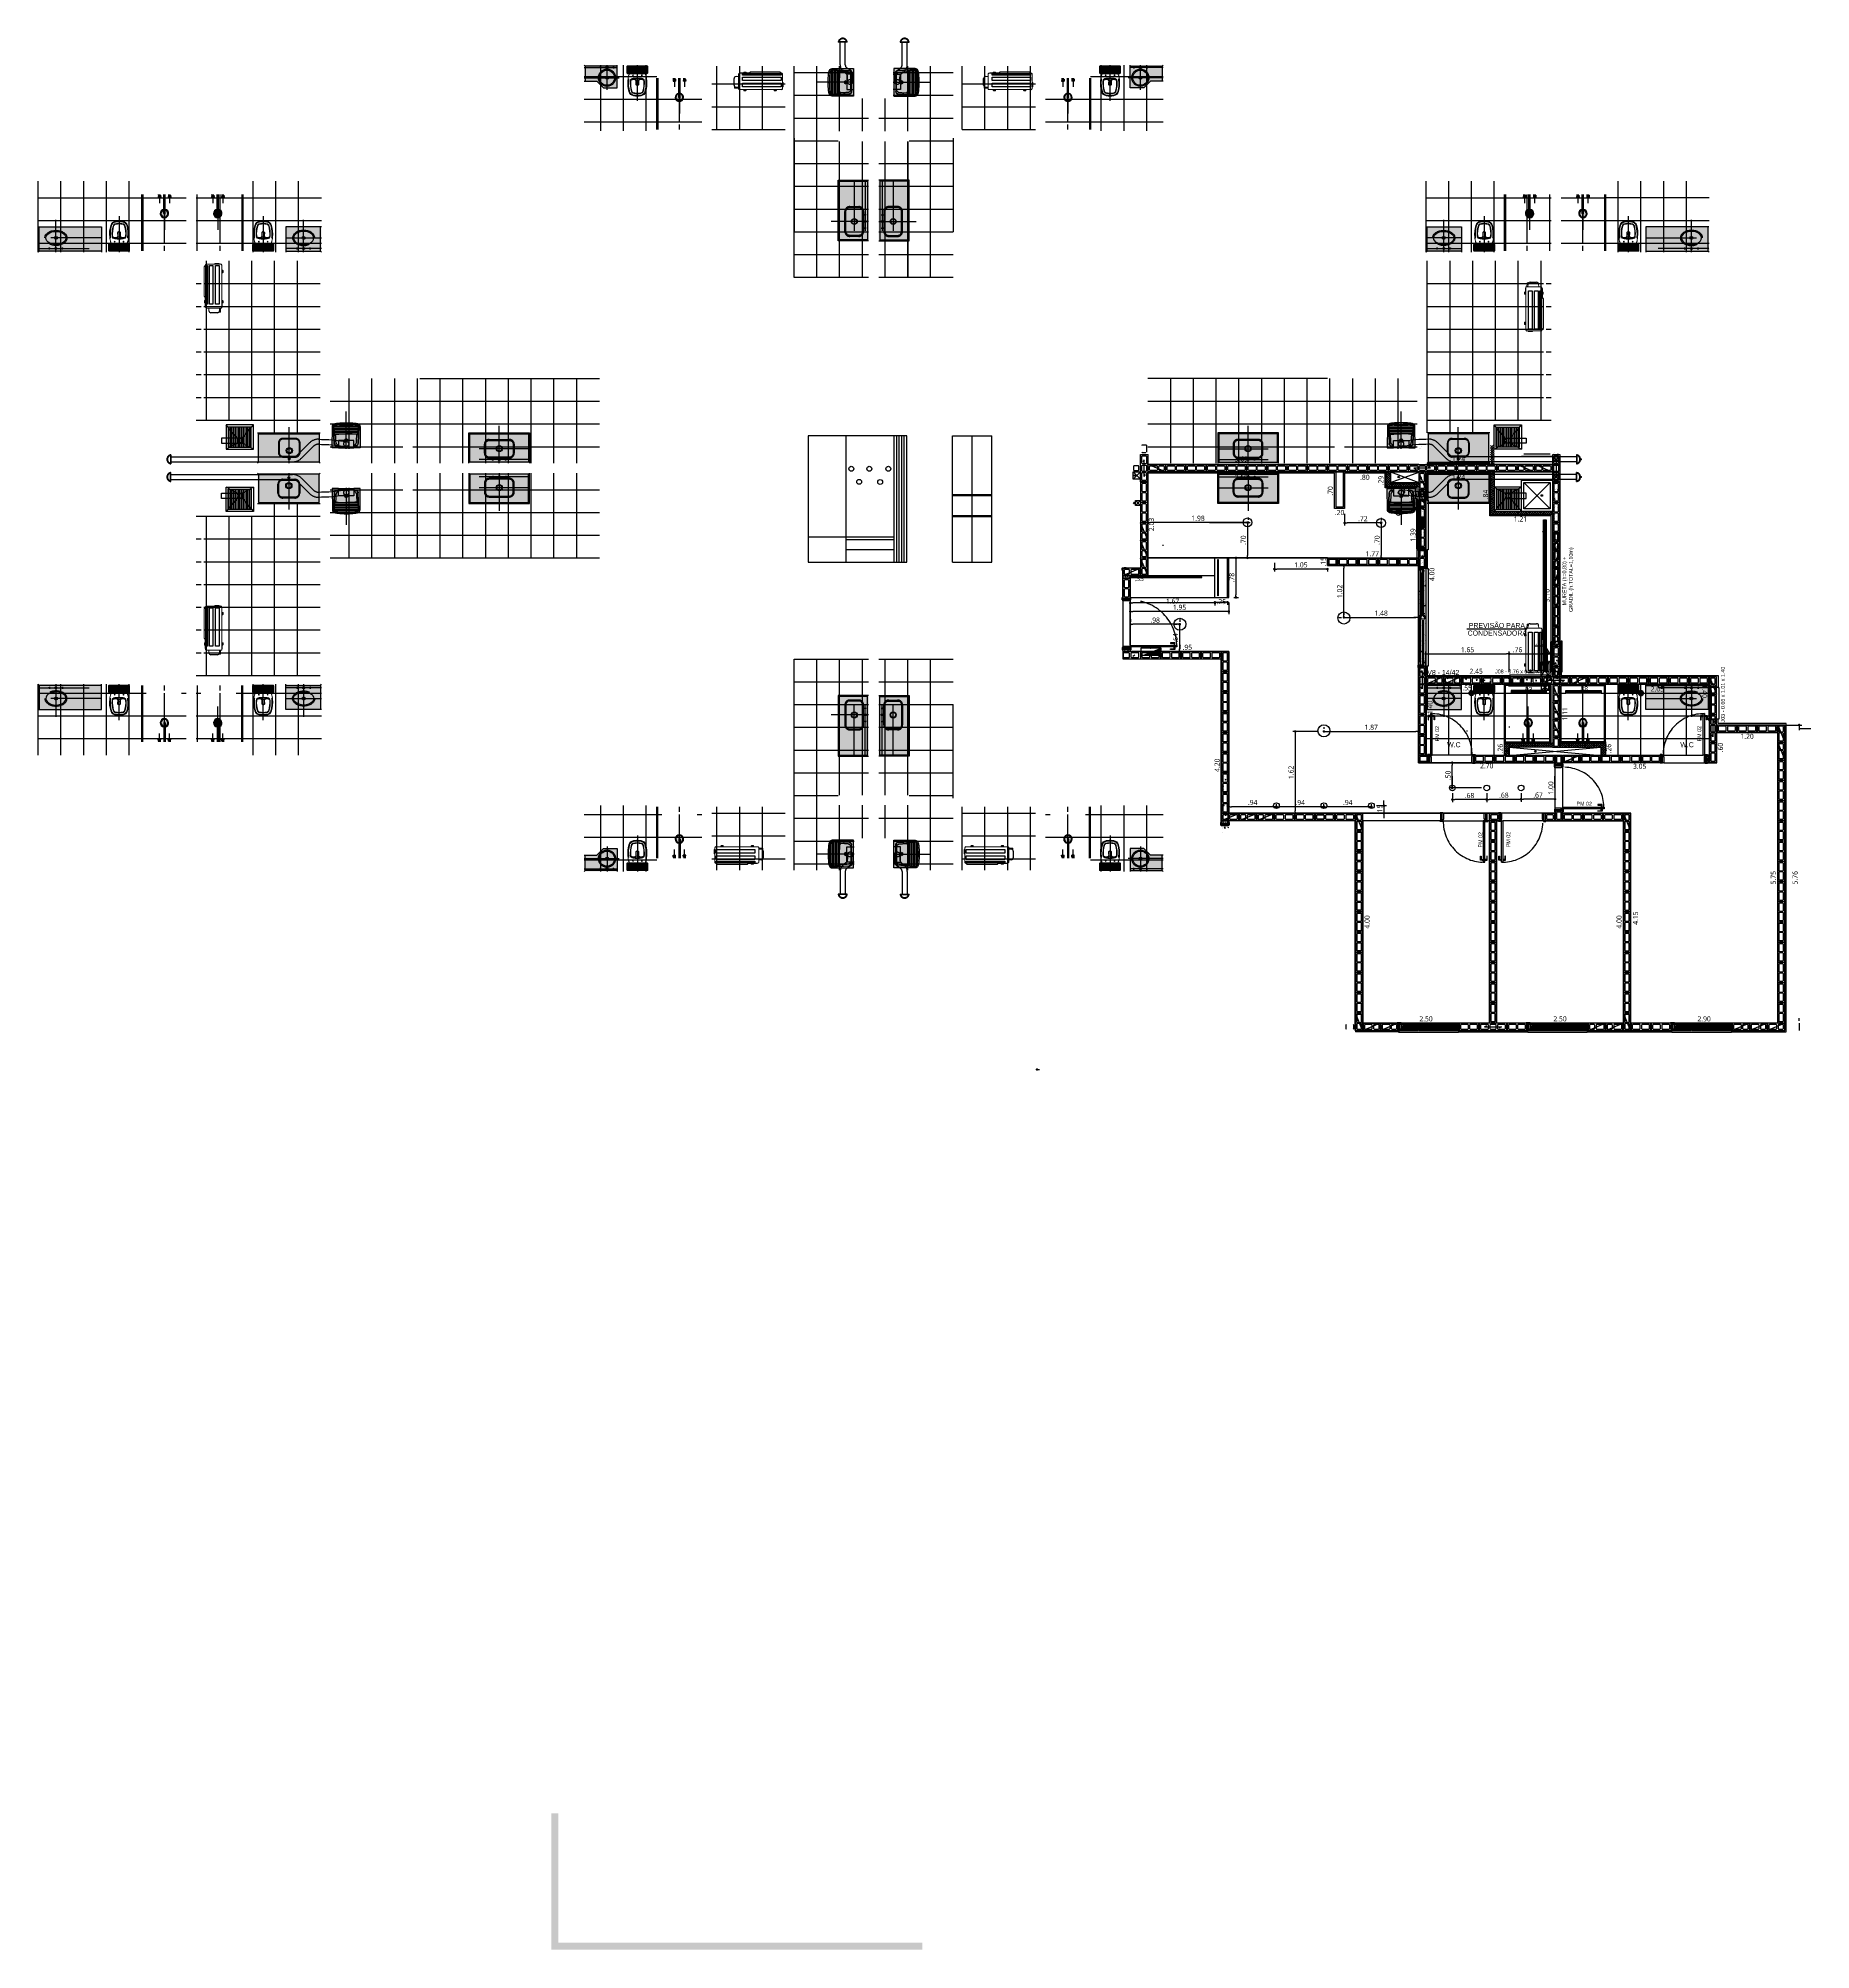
# Model space of a CAD drawing. Header units: millimetres. Extents: x -16.5 to 79.8, y -29.3 to 65.7.
# Drawn here: x -16.52 to 18.53, y -29.31 to 8.5 of the extents above; entities that cross this region are included whole.
import ezdxf

# ---------------------------------------------------------------- set-up
doc = ezdxf.new("R2010")
doc.units = ezdxf.units.MM
doc.header["$LTSCALE"] = 20
doc.header["$PDMODE"] = 35
for name, pattern in [('ESTILO_TQS_0005', [0.4, 0.3, -0.1]), ('HIDDEN', [0.375, 0.25, -0.125]), ('HIDDEN2', [0.1875, 0.125, -0.0625]), ('MS-L1A-3-ARQ-PRE-TOB-XREF-GERAL-R00$0$HIDDEN', [0.375, 0.25, -0.125])]:
    doc.linetypes.add(name, pattern=pattern)
for name, color, linetype in [('00 - ARQ-STA - FOLHA', 5, 'Continuous'), ('Arco-Condensadora', 3, 'Continuous'), ('ARQ-STA - COTA_DE_NÍVEL_(PLANTA-CORTE)', 4, 'Continuous'), ('ARQ-STA - COTAS_ALVENARIA', 1, 'Continuous'), ('ARQ-STA - GRADIL_TORRE', 2, 'Continuous'), ('ARQ-STA - GRADIL_TORRE_NOMENCLATURA', 2, 'Continuous'), ('ARQ-STA - INDICAÇÃO_FUROS', 4, 'HIDDEN2'), ('ARQ-STA - INDICAÇÃO_FUROS_NOMENCLATURA', 4, 'Continuous'), ('ARQ-STA - JANELAS', 4, 'Continuous'), ('ARQ-STA - JANELAS_NOMENCLATURA', 4, 'Continuous'), ('ARQ-STA - MOBILIÁRIO_GERAL', 251, 'Continuous'), ('ARQ-STA - PISO', 1, 'Continuous'), ('ARQ-STA - PISOS_APARTAMENTOS - BANHEIROS', 8, 'Continuous'), ('ARQ-STA - PORTAS', 4, 'Continuous'), ('ARQ-STA - PORTAS_NOMENCLATURA', 4, 'Continuous'), ('ARQ-STA - REVESTIMENTOS', 4, 'Continuous'), ('ARQ-STA - SHAFTS_E_ENCHIMENTOS', 1, 'Continuous'), ('ARQ-STA - SHAFTS_E_ENCHIMENTOS_NOMENCLATURA', 1, 'Continuous'), ('ARQ-STA - TEXTOS', 2, 'Continuous'), ('ELÉTRICA - ARQ-STA - ELÉTRICA', 82, 'Continuous'), ('ESTRUTURA - ARQ-STA - ALVENARIA_ESTRUTURAL', 5, 'Continuous'), ('ESTRUTURA - ARQ-STA - ALVENARIA_NÃO_ESTRUTURAL', 2, 'Continuous'), ('ESTRUTURA - ARQ-STA - BLOCOS_ESTRUTURAIS', 250, 'Continuous'), ('ESTRUTURA - ARQ-STA - DRYWALL', 1, 'Continuous'), ('ESTRUTURA - ARQ-STA - VIGAS', 4, 'HIDDEN'), ('HIDRÁULICA - ARQ-STA - HIDRÁULICA', 150, 'Continuous'), ('MS-L1A-3-ARQ-EXE-TOC-XREF-F02-TER-PLANTA-R00$0$ARQ-STA - JANELAS', 4, 'Continuous')]:
    doc.layers.add(name, color=color, linetype=linetype)
doc.styles.add('COTAS', font='segoeuil.ttf')
doc.styles.add('PADRÃO', font='ARIALN.TTF')
doc.dimstyles.new('ARQ-ALV 1-50', dxfattribs={"dimscale": 0.5, "dimtxt": 0.2, "dimasz": 0.1, "dimexe": 0.1, "dimexo": 0.2, "dimgap": 0.06, "dimtad": 1, "dimzin": 4, "dimdsep": 46, "dimtxsty": 'COTAS', "dimblk": 'DOT', "dimcen": 0.9, "dimadec": 0, "dimazin": 0, "dimtfac": 1, "dimtix": 1, "dimtmove": 1, "dimatfit": 3, "dimldrblk": 'OPEN90', "dimfxl": 1, "dimarcsym": 0})
pattern_1 = [(90, (3300.45727, 1270.565903), (-0.03175, 0), [])]
pattern_2 = [(81, (-0.94, 7e-14), (-0.98769, 0.156434), [])]
pattern_3 = [(81, (-1.88, 1e-13), (-0.98769, 0.156434), [])]

# ---------------------------------------------------------------- blocks, each defined once
blk = doc.blocks.new('COND 31.000')
at = {"layer": 'Arco-Condensadora', "color": 8}
blk.add_line((-0.18, -0.026), (-0.18, 0.104), dxfattribs=at)
at = {"layer": 'Arco-Condensadora', "color": 8, "linetype": 'Continuous', "lineweight": 5}
for p, q in [((-0.09, 0.145), (-0.142, 0.144)), ((-0.09, 0.193), (-0.09, -0.1)), ((-0.08, 0.207), (-0.089, 0.196)), ((0.768, 0.209), (-0.075, 0.209)), ((-0.052, 0.217), (-0.057, 0.211)), ((0.12, 0.219), (-0.049, 0.219)), ((0.012, 0.222), (0.012, 0.219)), ((0.022, 0.232), (0.048, 0.232)), ((0.022, 0.221), (0.048, 0.221)), ((0.058, 0.222), (0.058, 0.219)), ((0.139, 0.234), (0.12, 0.219)), ((0.721, 0.24), (0.153, 0.24)), ((0.695, 0.24), (0.695, 0.24)), ((0.734, 0.234), (0.751, 0.22)), ((0.751, 0.219), (0.752, 0.21)), ((0.78, 0.198), (0.773, 0.207)), ((0.781, -0.091), (0.781, 0.194)), ((0.791, 0.025), (0.781, 0.025)), ((0.794, -0.059), (0.794, 0.022)), ((-0.171, -0.052), (-0.171, -0.085)), ((-0.171, -0.085), (-0.162, -0.086)), ((-0.162, -0.086), (-0.09, -0.088)), ((-0.142, -0.066), (-0.09, -0.068)), ((-0.08, -0.11), (0.761, -0.11)), ((-0.061, -0.115), (-0.066, -0.11)), ((-0.061, -0.115), (0.012, -0.115)), ((0.012, -0.126), (0.012, -0.11)), ((0.022, -0.125), (0.048, -0.125)), ((0.022, -0.136), (0.048, -0.136)), ((0.058, -0.126), (0.058, -0.11)), ((0.611, -0.126), (0.611, -0.11)), ((0.621, -0.125), (0.648, -0.125)), ((0.621, -0.136), (0.648, -0.136)), ((0.658, -0.126), (0.658, -0.11)), ((0.781, -0.062), (0.791, -0.062))]:
    blk.add_line(p, q, dxfattribs=at)
at = {"layer": 'Arco-Condensadora', "color": 8}
for points in [[(0.751, 0.169), (-0.013, 0.169), (-0.013, 0.195), (0.751, 0.195)], [(0.751, 0.064), (-0.013, 0.064), (-0.013, 0.135), (0.751, 0.135)], [(0.751, -0.059), (-0.013, -0.059), (-0.013, 0.013), (0.751, 0.013)]]:
    blk.add_lwpolyline(points, close=True, dxfattribs=at)
at = {"layer": 'Arco-Condensadora', "color": 8, "linetype": 'Continuous', "lineweight": 5}
for points in [[(0.687, 0.24), (0.689, 0.24), (0.691, 0.24)], [(0.691, 0.24), (0.692, 0.24)], [(0.692, 0.24), (0.693, 0.24)], [(0.693, 0.24), (0.694, 0.24)], [(0.694, 0.24), (0.695, 0.24)], [(0.695, 0.24), (0.699, 0.24)], [(0.699, 0.24), (0.701, 0.24)], [(0.701, 0.24), (0.703, 0.24)], [(0.703, 0.24), (0.705, 0.24)], [(0.705, 0.24), (0.707, 0.24)], [(0.707, 0.24), (0.708, 0.24)]]:
    blk.add_lwpolyline(points, dxfattribs=at)
at = {"layer": 'Arco-Condensadora', "color": 8}
for centre, radius in [((0.02, 0.221), 0.0035), ((0.05, 0.221), 0.0035), ((0.02, -0.125), 0.0035), ((0.035, -0.125), 0.006), ((0.05, -0.125), 0.0035), ((0.62, -0.125), 0.0035), ((0.635, -0.125), 0.006), ((0.65, -0.125), 0.0035)]:
    blk.add_circle(centre, radius, dxfattribs=at)
for centre, radius, start, end in [((-0.14, 0.104), 0.04, 91.9749, 180), ((0.035, 0.221), 0.006, 334.4041, 205.5959), ((-0.14, -0.026), 0.04, 180, 268.0419), ((0.761, -0.09), 0.02, 269.5826, 359.1582)]:
    blk.add_arc(centre, radius, start, end, dxfattribs=at)
at = {"layer": 'Arco-Condensadora', "color": 8, "linetype": 'Continuous', "lineweight": 5}
for centre, radius, start, end in [((0.022, 0.222), 0.01, 90, 180), ((0.048, 0.222), 0.01, 0, 90), ((0.791, 0.022), 0.003, 0, 90), ((-0.08, -0.1), 0.01, 180, 270), ((0.022, -0.126), 0.01, 180, 270), ((0.048, -0.126), 0.01, 270, 0), ((0.621, -0.126), 0.01, 180, 270), ((0.648, -0.126), 0.01, 270, 0), ((0.791, -0.059), 0.003, 270, 0)]:
    blk.add_arc(centre, radius, start, end, dxfattribs=at)
for points in [[(-0.09, 0.193), (-0.09, 0.194), (-0.09, 0.195), (-0.089, 0.196)], [(-0.08, 0.207), (-0.078, 0.209), (-0.077, 0.209), (-0.075, 0.209)], [(-0.08, 0.207), (-0.08, 0.207), (-0.079, 0.208), (-0.079, 0.208)], [(-0.057, 0.211), (-0.057, 0.21), (-0.059, 0.209), (-0.06, 0.209)], [(-0.052, 0.217), (-0.051, 0.218), (-0.05, 0.219), (-0.049, 0.219)], [(0.139, 0.234), (0.143, 0.238), (0.148, 0.24), (0.153, 0.24)], [(0.721, 0.24), (0.726, 0.24), (0.73, 0.238), (0.734, 0.234)], [(0.751, 0.22), (0.751, 0.219), (0.751, 0.219), (0.751, 0.219)], [(0.752, 0.21), (0.752, 0.21), (0.751, 0.209), (0.751, 0.209)], [(0.768, 0.209), (0.77, 0.209), (0.771, 0.209), (0.773, 0.207)], [(0.78, 0.198), (0.781, 0.196), (0.781, 0.195), (0.781, 0.194)], [(-0.171, -0.085), (-0.171, -0.085), (-0.171, -0.085), (-0.171, -0.085)]]:
    blk.add_open_spline(points, degree=3, dxfattribs=at)
blk = doc.blocks.new('MS - L1A - PRE - TOB - TIPO_1_AO_16 - MOBILIÁRIO - LAYOUT_GERAL')
at = {"layer": 'ARQ-STA - MOBILIÁRIO_GERAL'}
h = blk.add_hatch(color=255, dxfattribs=at)
h.dxf.hatch_style = 1
h.paths.add_polyline_path([(3315.102, 1278.736), (3315.102, 1279.186), (3314.452, 1279.186), (3314.452, 1278.866), (3314.702, 1278.866), (3314.832, 1278.736)])
h = blk.add_hatch(color=255, dxfattribs=at)
h.dxf.hatch_style = 1
h.paths.add_polyline_path([(3315.71, 1279.044), (3315.71, 1279.154, 0.414214), (3315.693, 1279.171), (3315.315, 1279.171, 0.414214), (3315.293, 1279.149), (3315.293, 1279.044, 0.414214), (3315.323, 1279.014), (3315.681, 1279.014, 0.414215)])
h = blk.add_hatch(color=255, dxfattribs=at)
h.dxf.hatch_style = 1
h.paths.add_polyline_path([(3324.643, 1279.044), (3324.643, 1279.154, -0.414214), (3324.66, 1279.171), (3325.038, 1279.171, -0.414214), (3325.06, 1279.149), (3325.06, 1279.044, -0.414214), (3325.03, 1279.014), (3324.673, 1279.014, -0.414215)])
h = blk.add_hatch(color=255, dxfattribs=at)
h.dxf.hatch_style = 1
h.paths.add_polyline_path([(3325.252, 1278.736), (3325.252, 1279.186), (3325.902, 1279.186), (3325.902, 1278.866), (3325.652, 1278.866), (3325.522, 1278.736)])
h = blk.add_hatch(color=255, dxfattribs=at)
h.dxf.hatch_style = 1
h.paths.add_polyline_path([(3316.419, 1278.926), (3316.419, 1278.909), (3316.412, 1278.909), (3316.41, 1278.869), (3316.46, 1278.869), (3316.456, 1278.909), (3316.449, 1278.909), (3316.449, 1278.926)])
edge = h.paths.add_edge_path()
edge.add_line((3316.322, 1278.926), (3316.347, 1278.926))
edge.add_line((3316.347, 1278.926), (3316.347, 1278.63))
edge.add_arc((3316.334, 1278.548), 0.0825, -261.5199, 81.5199, ccw=False)
edge.add_line((3316.322, 1278.63), (3316.322, 1278.926))
h.paths.add_polyline_path([(3316.219, 1278.926), (3316.249, 1278.926), (3316.249, 1278.909), (3316.256, 1278.909), (3316.259, 1278.869), (3316.209, 1278.869), (3316.213, 1278.909), (3316.219, 1278.909)])
h.paths.add_polyline_path([(3315.907, 1278.926), (3315.887, 1278.926), (3315.887, 1277.911), (3315.907, 1277.911)])
h = blk.add_hatch(color=255, dxfattribs=at)
h.dxf.hatch_style = 1
h.paths.add_polyline_path([(3319.353, 1278.571, -0.299367), (3319.302, 1278.606, -0.073835), (3319.285, 1278.672, -0.052168), (3319.285, 1279.016, -0.073835), (3319.302, 1279.082, -0.299367), (3319.353, 1279.116), (3319.775, 1279.12, -0.416631), (3319.777, 1279.118), (3319.777, 1278.57, -0.416631), (3319.775, 1278.568)])
h = blk.add_hatch(color=255, dxfattribs=at)
h.dxf.hatch_style = 1
h.paths.add_polyline_path([(3321, 1278.571, 0.299367), (3321.052, 1278.606, 0.073835), (3321.068, 1278.672, 0.052168), (3321.068, 1279.016, 0.073835), (3321.052, 1279.082, 0.299367), (3321, 1279.116), (3320.579, 1279.12, 0.416631), (3320.577, 1279.118), (3320.577, 1278.57, 0.416631), (3320.579, 1278.568)])
h = blk.add_hatch(color=255, dxfattribs=at)
h.dxf.hatch_style = 1
h.paths.add_polyline_path([(3324.467, 1277.911), (3324.447, 1277.911), (3324.447, 1278.926), (3324.467, 1278.926)])
edge = h.paths.add_edge_path()
edge.add_line((3324.007, 1278.926), (3324.031, 1278.926))
edge.add_line((3324.031, 1278.926), (3324.031, 1278.63))
edge.add_arc((3324.019, 1278.548), 0.0825, -261.5199, 81.5199, ccw=False)
edge.add_line((3324.007, 1278.63), (3324.007, 1278.926))
h.paths.add_polyline_path([(3324.104, 1278.926), (3324.104, 1278.909), (3324.097, 1278.909), (3324.094, 1278.869), (3324.144, 1278.869), (3324.141, 1278.909), (3324.134, 1278.909), (3324.134, 1278.926)])
h.paths.add_polyline_path([(3323.904, 1278.926), (3323.934, 1278.926), (3323.934, 1278.909), (3323.941, 1278.909), (3323.944, 1278.869), (3323.894, 1278.869), (3323.897, 1278.909), (3323.904, 1278.909)])
h = blk.add_hatch(color=255, dxfattribs=at)
h.dxf.hatch_style = 1
h.paths.add_polyline_path([(3319.477, 1276.906), (3320.077, 1276.906), (3320.077, 1275.706), (3319.477, 1275.706)])
h = blk.add_hatch(color=255, dxfattribs=at)
h.dxf.hatch_style = 1
h.paths.add_polyline_path([(3320.877, 1276.906), (3320.277, 1276.906), (3320.277, 1275.706), (3320.877, 1275.706)])
h = blk.add_hatch(color=255, dxfattribs=at)
h.dxf.hatch_style = 1
h.paths.add_polyline_path([(3306.234, 1276.626), (3306.234, 1276.609), (3306.228, 1276.609), (3306.225, 1276.569), (3306.275, 1276.569), (3306.271, 1276.609), (3306.264, 1276.609), (3306.264, 1276.626)])
edge = h.paths.add_edge_path()
edge.add_line((3306.162, 1276.626), (3306.162, 1276.33))
edge.add_arc((3306.149, 1276.248), 0.0825, -261.5199, 81.5199, ccw=False)
edge.add_line((3306.137, 1276.33), (3306.137, 1276.626))
edge.add_line((3306.137, 1276.626), (3306.162, 1276.626))
h.paths.add_polyline_path([(3306.034, 1276.626), (3306.034, 1276.609), (3306.028, 1276.609), (3306.024, 1276.569), (3306.074, 1276.569), (3306.071, 1276.609), (3306.064, 1276.609), (3306.064, 1276.626)])
h.paths.add_polyline_path([(3305.722, 1276.626), (3305.702, 1276.626), (3305.702, 1275.511), (3305.722, 1275.511)])
h = blk.add_hatch(color=255, dxfattribs=at)
h.dxf.hatch_style = 1
h.paths.add_polyline_path([(3307.119, 1276.626), (3307.119, 1276.609), (3307.126, 1276.609), (3307.129, 1276.569), (3307.079, 1276.569), (3307.083, 1276.609), (3307.089, 1276.609), (3307.089, 1276.626)])
h = blk.add_hatch(color=255, dxfattribs=at)
h.dxf.hatch_style = 1
edge = h.paths.add_edge_path()
edge.add_line((3307.192, 1276.626), (3307.192, 1276.33))
edge.add_arc((3307.204, 1276.248), 0.0825, 98.4801, 441.5199)
edge.add_line((3307.217, 1276.33), (3307.217, 1276.626))
edge.add_line((3307.217, 1276.626), (3307.192, 1276.626))
h = blk.add_hatch(color=255, dxfattribs=at)
h.dxf.hatch_style = 1
h.paths.add_polyline_path([(3307.319, 1276.626), (3307.319, 1276.609), (3307.326, 1276.609), (3307.33, 1276.569), (3307.28, 1276.569), (3307.283, 1276.609), (3307.289, 1276.609), (3307.289, 1276.626)])
h = blk.add_hatch(color=255, dxfattribs=at)
h.dxf.hatch_style = 1
h.paths.add_polyline_path([(3307.702, 1275.511), (3307.682, 1275.511), (3307.682, 1276.626), (3307.702, 1276.626)])
h = blk.add_hatch(color=255, dxfattribs=at)
h.dxf.hatch_style = 1
h.paths.add_polyline_path([(3332.651, 1275.511), (3332.671, 1275.511), (3332.671, 1276.626), (3332.651, 1276.626)])
h = blk.add_hatch(color=255, dxfattribs=at)
h.dxf.hatch_style = 1
h.paths.add_polyline_path([(3333.034, 1276.626), (3333.034, 1276.609), (3333.027, 1276.609), (3333.024, 1276.569), (3333.074, 1276.569), (3333.071, 1276.609), (3333.064, 1276.609), (3333.064, 1276.626)])
h = blk.add_hatch(color=255, dxfattribs=at)
h.dxf.hatch_style = 1
edge = h.paths.add_edge_path()
edge.add_line((3333.161, 1276.626), (3333.161, 1276.33))
edge.add_arc((3333.149, 1276.248), 0.0825, 98.4801, 441.5199, ccw=False)
edge.add_line((3333.137, 1276.33), (3333.137, 1276.626))
edge.add_line((3333.137, 1276.626), (3333.161, 1276.626))
h = blk.add_hatch(color=255, dxfattribs=at)
h.dxf.hatch_style = 1
h.paths.add_polyline_path([(3333.234, 1276.626), (3333.234, 1276.609), (3333.227, 1276.609), (3333.224, 1276.569), (3333.274, 1276.569), (3333.271, 1276.609), (3333.264, 1276.609), (3333.264, 1276.626)])
h = blk.add_hatch(color=255, dxfattribs=at)
h.dxf.hatch_style = 1
h.paths.add_polyline_path([(3334.119, 1276.626), (3334.119, 1276.609), (3334.126, 1276.609), (3334.129, 1276.569), (3334.079, 1276.569), (3334.082, 1276.609), (3334.089, 1276.609), (3334.089, 1276.626)])
edge = h.paths.add_edge_path()
edge.add_line((3334.192, 1276.626), (3334.192, 1276.33))
edge.add_arc((3334.204, 1276.248), 0.0825, 458.4801, 801.5199)
edge.add_line((3334.216, 1276.33), (3334.216, 1276.626))
edge.add_line((3334.216, 1276.626), (3334.192, 1276.626))
h.paths.add_polyline_path([(3334.319, 1276.626), (3334.319, 1276.609), (3334.326, 1276.609), (3334.329, 1276.569), (3334.279, 1276.569), (3334.282, 1276.609), (3334.289, 1276.609), (3334.289, 1276.626)])
h.paths.add_polyline_path([(3334.632, 1276.626), (3334.652, 1276.626), (3334.652, 1275.511), (3334.632, 1275.511)])
h = blk.add_hatch(color=255, dxfattribs=at)
h.dxf.hatch_style = 1
h.paths.add_polyline_path([(3303.652, 1275.568), (3303.652, 1275.486), (3304.902, 1275.486), (3304.902, 1275.986), (3303.658, 1275.986), (3303.658, 1275.601), (3303.656, 1275.601), (3303.656, 1275.568)])
h = blk.add_hatch(color=255, dxfattribs=at)
h.dxf.hatch_style = 1
h.paths.add_polyline_path([(3308.552, 1275.986), (3309.252, 1275.986), (3309.252, 1275.486), (3308.552, 1275.486)])
h = blk.add_hatch(color=255, dxfattribs=at)
h.dxf.hatch_style = 1
h.paths.add_polyline_path([(3331.802, 1275.986), (3331.102, 1275.986), (3331.102, 1275.486), (3331.802, 1275.486)])
h = blk.add_hatch(color=255, dxfattribs=at)
h.dxf.hatch_style = 1
h.paths.add_polyline_path([(3336.702, 1275.568), (3336.702, 1275.486), (3335.452, 1275.486), (3335.452, 1275.986), (3336.695, 1275.986), (3336.695, 1275.601), (3336.697, 1275.601), (3336.697, 1275.568)])
h = blk.add_hatch(color=255, dxfattribs=at)
h.dxf.hatch_style = 1
h.paths.add_polyline_path([(3305.043, 1275.628), (3305.043, 1275.518, 0.414214), (3305.06, 1275.501), (3305.438, 1275.501, 0.414214), (3305.46, 1275.523), (3305.46, 1275.628, 0.414214), (3305.43, 1275.658), (3305.073, 1275.658, 0.414215)])
h = blk.add_hatch(color=255, dxfattribs=at)
h.dxf.hatch_style = 1
h.paths.add_polyline_path([(3307.893, 1275.628), (3307.893, 1275.518, 0.414214), (3307.91, 1275.501), (3308.288, 1275.501, 0.414214), (3308.31, 1275.523), (3308.31, 1275.628, 0.414214), (3308.28, 1275.658), (3307.923, 1275.658, 0.414215)])
h = blk.add_hatch(color=255, dxfattribs=at)
h.dxf.hatch_style = 1
h.paths.add_polyline_path([(3332.46, 1275.628), (3332.46, 1275.518, -0.414214), (3332.443, 1275.501), (3332.065, 1275.501, -0.414214), (3332.043, 1275.523), (3332.043, 1275.628, -0.414214), (3332.073, 1275.658), (3332.43, 1275.658, -0.414215)])
h = blk.add_hatch(color=255, dxfattribs=at)
h.dxf.hatch_style = 1
h.paths.add_polyline_path([(3335.31, 1275.628), (3335.31, 1275.518, -0.414214), (3335.293, 1275.501), (3334.915, 1275.501, -0.414214), (3334.893, 1275.523), (3334.893, 1275.628, -0.414214), (3334.923, 1275.658), (3335.28, 1275.658, -0.414215)])
h = blk.add_hatch(dxfattribs=at)
h.set_pattern_fill('LINE', color=256, scale=0.01, angle=450)
h.set_pattern_definition(pattern_1)
h.paths.add_polyline_path([(3307.867, 1272.026), (3307.407, 1272.026), (3307.407, 1271.626), (3307.867, 1271.626)])
h = blk.add_hatch(color=255, dxfattribs=at)
h.dxf.hatch_style = 1
h.paths.add_polyline_path([(3310.017, 1272.035, 0.299367), (3309.982, 1272.086, 0.073835), (3309.916, 1272.103, 0.052168), (3309.572, 1272.103, 0.073835), (3309.506, 1272.086, 0.299367), (3309.472, 1272.035), (3309.468, 1271.613, 0.416631), (3309.47, 1271.611), (3310.018, 1271.611, 0.416631), (3310.02, 1271.613)])
h = blk.add_hatch(color=255, dxfattribs=at)
h.dxf.hatch_style = 1
h.paths.add_polyline_path([(3330.337, 1272.035, -0.299367), (3330.371, 1272.086, -0.073835), (3330.437, 1272.103, -0.052168), (3330.781, 1272.103, -0.073835), (3330.847, 1272.086, -0.299367), (3330.882, 1272.035), (3330.885, 1271.613, -0.416631), (3330.883, 1271.611), (3330.335, 1271.611, -0.416631), (3330.333, 1271.613)])
h = blk.add_hatch(dxfattribs=at)
h.set_pattern_fill('LINE', color=256, scale=0.01, angle=450)
h.set_pattern_definition(pattern_1)
h.paths.add_polyline_path([(3332.487, 1272.026), (3332.947, 1272.026), (3332.947, 1271.626), (3332.487, 1271.626)])
h = blk.add_hatch(color=255, dxfattribs=at)
h.dxf.hatch_style = 1
h.paths.add_polyline_path([(3307.992, 1271.911), (3309.227, 1271.911), (3309.227, 1271.311), (3307.992, 1271.311)])
h = blk.add_hatch(color=255, dxfattribs=at)
h.dxf.hatch_style = 1
h.paths.add_polyline_path([(3313.372, 1271.911), (3313.372, 1271.311), (3312.172, 1271.311), (3312.172, 1271.911)])
h = blk.add_hatch(color=255, dxfattribs=at)
h.dxf.hatch_style = 1
h.paths.add_polyline_path([(3326.982, 1271.911), (3326.982, 1271.311), (3328.182, 1271.311), (3328.182, 1271.911)])
h = blk.add_hatch(color=255, dxfattribs=at)
h.dxf.hatch_style = 1
h.paths.add_polyline_path([(3332.362, 1271.911), (3331.127, 1271.911), (3331.127, 1271.311), (3332.362, 1271.311)])
h = blk.add_hatch(color=255, dxfattribs=at)
h.dxf.hatch_style = 1
h.paths.add_polyline_path([(3307.992, 1270.511), (3309.227, 1270.511), (3309.227, 1271.111), (3307.992, 1271.111)])
h = blk.add_hatch(color=255, dxfattribs=at)
h.dxf.hatch_style = 1
h.paths.add_polyline_path([(3313.372, 1270.511), (3313.372, 1271.111), (3312.172, 1271.111), (3312.172, 1270.511)])
h = blk.add_hatch(color=255, dxfattribs=at)
h.dxf.hatch_style = 1
h.paths.add_polyline_path([(3326.982, 1270.511), (3326.982, 1271.111), (3328.182, 1271.111), (3328.182, 1270.511)])
h = blk.add_hatch(color=255, dxfattribs=at)
h.dxf.hatch_style = 1
h.paths.add_polyline_path([(3332.362, 1270.511), (3331.127, 1270.511), (3331.127, 1271.111), (3332.362, 1271.111)])
h = blk.add_hatch(dxfattribs=at)
h.set_pattern_fill('LINE', color=256, scale=0.01, angle=450)
h.set_pattern_definition(pattern_1)
h.paths.add_polyline_path([(3307.867, 1270.396), (3307.407, 1270.396), (3307.407, 1270.796), (3307.867, 1270.796)])
h = blk.add_hatch(color=255, dxfattribs=at)
h.dxf.hatch_style = 1
h.paths.add_polyline_path([(3310.017, 1270.388, -0.299367), (3309.982, 1270.336, -0.073835), (3309.916, 1270.319, -0.052168), (3309.572, 1270.319, -0.073835), (3309.506, 1270.336, -0.299367), (3309.472, 1270.388), (3309.468, 1270.809, -0.416631), (3309.47, 1270.811), (3310.018, 1270.811, -0.416631), (3310.02, 1270.809)])
h = blk.add_hatch(color=255, dxfattribs=at)
h.dxf.hatch_style = 1
h.paths.add_polyline_path([(3330.337, 1270.388, 0.299367), (3330.371, 1270.336, 0.073835), (3330.437, 1270.319, 0.052168), (3330.781, 1270.319, 0.073835), (3330.847, 1270.336, 0.299367), (3330.882, 1270.388), (3330.885, 1270.809, 0.416631), (3330.883, 1270.811), (3330.335, 1270.811, 0.416631), (3330.333, 1270.809)])
h = blk.add_hatch(dxfattribs=at)
h.set_pattern_fill('LINE', color=256, scale=0.01, angle=450)
h.set_pattern_definition(pattern_1)
h.paths.add_polyline_path([(3332.487, 1270.396), (3332.947, 1270.396), (3332.947, 1270.796), (3332.487, 1270.796)])
h = blk.add_hatch(color=255, dxfattribs=at)
h.dxf.hatch_style = 1
h.paths.add_polyline_path([(3303.652, 1266.854), (3303.652, 1266.936), (3304.902, 1266.936), (3304.902, 1266.436), (3303.658, 1266.436), (3303.658, 1266.821), (3303.656, 1266.821), (3303.656, 1266.854)])
h = blk.add_hatch(color=255, dxfattribs=at)
h.dxf.hatch_style = 1
h.paths.add_polyline_path([(3305.043, 1266.794), (3305.043, 1266.905, -0.414214), (3305.06, 1266.921), (3305.438, 1266.921, -0.414214), (3305.46, 1266.899), (3305.46, 1266.794, -0.414214), (3305.43, 1266.764), (3305.073, 1266.764, -0.414215)])
h = blk.add_hatch(color=255, dxfattribs=at)
h.dxf.hatch_style = 1
h.paths.add_polyline_path([(3306.234, 1265.796), (3306.234, 1265.814), (3306.228, 1265.814), (3306.225, 1265.854), (3306.275, 1265.854), (3306.271, 1265.814), (3306.264, 1265.814), (3306.264, 1265.796)])
edge = h.paths.add_edge_path()
edge.add_line((3306.162, 1265.796), (3306.162, 1266.092))
edge.add_arc((3306.149, 1266.174), 0.0825, 278.4801, 621.5199)
edge.add_line((3306.137, 1266.092), (3306.137, 1265.796))
edge.add_line((3306.137, 1265.796), (3306.162, 1265.796))
h.paths.add_polyline_path([(3306.034, 1265.796), (3306.034, 1265.814), (3306.028, 1265.814), (3306.024, 1265.854), (3306.074, 1265.854), (3306.071, 1265.814), (3306.064, 1265.814), (3306.064, 1265.796)])
h.paths.add_polyline_path([(3305.722, 1265.796), (3305.702, 1265.796), (3305.702, 1266.911), (3305.722, 1266.911)])
h = blk.add_hatch(color=255, dxfattribs=at)
h.dxf.hatch_style = 1
h.paths.add_polyline_path([(3307.702, 1266.911), (3307.682, 1266.911), (3307.682, 1265.796), (3307.702, 1265.796)])
h = blk.add_hatch(color=255, dxfattribs=at)
h.dxf.hatch_style = 1
h.paths.add_polyline_path([(3307.893, 1266.794), (3307.893, 1266.905, -0.414214), (3307.91, 1266.921), (3308.288, 1266.921, -0.414214), (3308.31, 1266.899), (3308.31, 1266.794, -0.414214), (3308.28, 1266.764), (3307.923, 1266.764, -0.414215)])
h = blk.add_hatch(color=255, dxfattribs=at)
h.dxf.hatch_style = 1
h.paths.add_polyline_path([(3308.552, 1266.436), (3309.252, 1266.436), (3309.252, 1266.936), (3308.552, 1266.936)])
h = blk.add_hatch(color=255, dxfattribs=at)
h.dxf.hatch_style = 1
h.paths.add_polyline_path([(3319.477, 1265.516), (3320.077, 1265.516), (3320.077, 1266.716), (3319.477, 1266.716)])
h = blk.add_hatch(color=255, dxfattribs=at)
h.dxf.hatch_style = 1
h.paths.add_polyline_path([(3320.877, 1265.516), (3320.277, 1265.516), (3320.277, 1266.716), (3320.877, 1266.716)])
h = blk.add_hatch(color=255, dxfattribs=at)
h.dxf.hatch_style = 1
h.paths.add_polyline_path([(3331.802, 1266.436), (3331.102, 1266.436), (3331.102, 1266.936), (3331.802, 1266.936)])
h = blk.add_hatch(color=255, dxfattribs=at)
h.dxf.hatch_style = 1
h.paths.add_polyline_path([(3332.46, 1266.794), (3332.46, 1266.905, 0.414214), (3332.443, 1266.921), (3332.065, 1266.921, 0.414214), (3332.043, 1266.899), (3332.043, 1266.794, 0.414214), (3332.073, 1266.764), (3332.43, 1266.764, 0.414215)])
h = blk.add_hatch(color=255, dxfattribs=at)
h.dxf.hatch_style = 1
h.paths.add_polyline_path([(3333.124, 1266.257), (3333.124, 1266.243, -0.915384), (3333.136, 1266.106), (3333.136, 1266.092, 0.928607)])
h.paths.add_polyline_path([(3333.124, 1266.243), (3333.124, 1266.257, 0.928607), (3333.112, 1266.092), (3333.112, 1266.106, -0.915384)])
h.paths.add_polyline_path([(3333.124, 1266.188, 0.414214), (3333.112, 1266.176), (3333.112, 1265.796), (3333.124, 1265.796)])
h.paths.add_polyline_path([(3333.136, 1266.176, 0.414214), (3333.124, 1266.188), (3333.124, 1265.796), (3333.136, 1265.796)])
h.paths.add_polyline_path([(3333.124, 1266.243), (3333.124, 1266.188, -0.414214), (3333.136, 1266.176), (3333.136, 1266.106, 0.915384)], flags=17)
h.paths.add_polyline_path([(3333.124, 1266.243, 0.915384), (3333.112, 1266.106), (3333.112, 1266.176, -0.414214), (3333.124, 1266.188)], flags=17)
h.paths.add_polyline_path([(3333.024, 1265.814), (3333.009, 1265.814), (3333.009, 1265.796), (3333.024, 1265.796)])
h.paths.add_polyline_path([(3333.039, 1265.814), (3333.024, 1265.814), (3333.024, 1265.796), (3333.039, 1265.796)])
h.paths.add_polyline_path([(3333.049, 1265.854), (3333.024, 1265.854), (3333.024, 1265.814), (3333.046, 1265.814)])
h.paths.add_polyline_path([(3333.024, 1265.854), (3332.999, 1265.854), (3333.002, 1265.814), (3333.024, 1265.814)])
h.paths.add_polyline_path([(3333.239, 1265.814), (3333.224, 1265.814), (3333.224, 1265.796), (3333.239, 1265.796)])
h.paths.add_polyline_path([(3333.224, 1265.814), (3333.209, 1265.814), (3333.209, 1265.796), (3333.224, 1265.796)])
h.paths.add_polyline_path([(3333.224, 1265.854), (3333.199, 1265.854), (3333.202, 1265.814), (3333.224, 1265.814)])
h.paths.add_polyline_path([(3333.249, 1265.854), (3333.224, 1265.854), (3333.224, 1265.814), (3333.246, 1265.814)])
h.paths.add_polyline_path([(3332.652, 1266.911), (3332.672, 1266.911), (3332.672, 1265.796), (3332.652, 1265.796)])
h = blk.add_hatch(color=255, dxfattribs=at)
h.dxf.hatch_style = 1
h.paths.add_polyline_path([(3334.119, 1265.796), (3334.119, 1265.814), (3334.126, 1265.814), (3334.129, 1265.854), (3334.079, 1265.854), (3334.082, 1265.814), (3334.089, 1265.814), (3334.089, 1265.796)])
edge = h.paths.add_edge_path()
edge.add_line((3334.192, 1265.796), (3334.192, 1266.092))
edge.add_arc((3334.204, 1266.174), 0.0825, -81.5199, 261.5199, ccw=False)
edge.add_line((3334.216, 1266.092), (3334.216, 1265.796))
edge.add_line((3334.216, 1265.796), (3334.192, 1265.796))
h.paths.add_polyline_path([(3334.319, 1265.796), (3334.319, 1265.814), (3334.326, 1265.814), (3334.329, 1265.854), (3334.279, 1265.854), (3334.282, 1265.814), (3334.289, 1265.814), (3334.289, 1265.796)])
h.paths.add_polyline_path([(3334.632, 1265.796), (3334.652, 1265.796), (3334.652, 1266.911), (3334.632, 1266.911)])
h = blk.add_hatch(color=255, dxfattribs=at)
h.dxf.hatch_style = 1
h.paths.add_polyline_path([(3335.31, 1266.794), (3335.31, 1266.905, 0.414214), (3335.293, 1266.921), (3334.915, 1266.921, 0.414214), (3334.893, 1266.899), (3334.893, 1266.794, 0.414214), (3334.923, 1266.764), (3335.28, 1266.764, 0.414215)])
h = blk.add_hatch(color=255, dxfattribs=at)
h.dxf.hatch_style = 1
h.paths.add_polyline_path([(3336.702, 1266.854), (3336.702, 1266.936), (3335.452, 1266.936), (3335.452, 1266.436), (3336.695, 1266.436), (3336.695, 1266.821), (3336.697, 1266.821), (3336.697, 1266.854)])
h = blk.add_hatch(color=255, dxfattribs=at)
h.dxf.hatch_style = 1
edge = h.paths.add_edge_path()
edge.add_line((3307.192, 1265.796), (3307.192, 1266.092))
edge.add_arc((3307.204, 1266.174), 0.0825, -81.5199, 261.5199, ccw=False)
edge.add_line((3307.217, 1266.092), (3307.217, 1265.796))
edge.add_line((3307.217, 1265.796), (3307.192, 1265.796))
h = blk.add_hatch(color=255, dxfattribs=at)
h.dxf.hatch_style = 1
h.paths.add_polyline_path([(3307.119, 1265.796), (3307.119, 1265.814), (3307.126, 1265.814), (3307.129, 1265.854), (3307.079, 1265.854), (3307.083, 1265.814), (3307.089, 1265.814), (3307.089, 1265.796)])
h = blk.add_hatch(color=255, dxfattribs=at)
h.dxf.hatch_style = 1
h.paths.add_polyline_path([(3307.319, 1265.796), (3307.319, 1265.814), (3307.326, 1265.814), (3307.33, 1265.854), (3307.28, 1265.854), (3307.283, 1265.814), (3307.289, 1265.814), (3307.289, 1265.796)])
h = blk.add_hatch(color=255, dxfattribs=at)
h.dxf.hatch_style = 1
h.paths.add_polyline_path([(3315.907, 1263.496), (3315.887, 1263.496), (3315.887, 1264.511), (3315.907, 1264.511)])
edge = h.paths.add_edge_path()
edge.add_line((3316.322, 1263.496), (3316.347, 1263.496))
edge.add_line((3316.347, 1263.496), (3316.347, 1263.792))
edge.add_arc((3316.334, 1263.874), 0.0825, 278.4801, 621.5199)
edge.add_line((3316.322, 1263.792), (3316.322, 1263.496))
h.paths.add_polyline_path([(3316.419, 1263.496), (3316.419, 1263.514), (3316.412, 1263.514), (3316.41, 1263.554), (3316.46, 1263.554), (3316.456, 1263.514), (3316.449, 1263.514), (3316.449, 1263.496)])
h.paths.add_polyline_path([(3316.219, 1263.496), (3316.249, 1263.496), (3316.249, 1263.514), (3316.256, 1263.514), (3316.259, 1263.554), (3316.209, 1263.554), (3316.213, 1263.514), (3316.219, 1263.514)])
h.paths.add_polyline_path([(3324.467, 1263.496), (3324.447, 1263.496), (3324.447, 1264.511), (3324.467, 1264.511)])
h.paths.add_polyline_path([(3324.104, 1263.496), (3324.104, 1263.514), (3324.097, 1263.514), (3324.094, 1263.554), (3324.144, 1263.554), (3324.141, 1263.514), (3324.134, 1263.514), (3324.134, 1263.496)])
edge = h.paths.add_edge_path()
edge.add_line((3324.007, 1263.496), (3324.031, 1263.496))
edge.add_line((3324.031, 1263.496), (3324.031, 1263.792))
edge.add_arc((3324.019, 1263.874), 0.0825, 278.4801, 621.5199)
edge.add_line((3324.007, 1263.792), (3324.007, 1263.496))
h.paths.add_polyline_path([(3323.904, 1263.496), (3323.934, 1263.496), (3323.934, 1263.514), (3323.941, 1263.514), (3323.944, 1263.554), (3323.894, 1263.554), (3323.897, 1263.514), (3323.904, 1263.514)])
h = blk.add_hatch(color=255, dxfattribs=at)
h.dxf.hatch_style = 1
h.paths.add_polyline_path([(3315.102, 1263.686), (3315.102, 1263.236), (3314.452, 1263.236), (3314.452, 1263.556), (3314.702, 1263.556), (3314.832, 1263.686)])
h = blk.add_hatch(color=255, dxfattribs=at)
h.dxf.hatch_style = 1
h.paths.add_polyline_path([(3319.353, 1263.851, 0.299367), (3319.302, 1263.817, 0.073835), (3319.285, 1263.751, 0.052168), (3319.285, 1263.407, 0.073835), (3319.302, 1263.341, 0.299367), (3319.353, 1263.306), (3319.775, 1263.303, 0.416631), (3319.777, 1263.305), (3319.777, 1263.853, 0.416631), (3319.775, 1263.855)])
h = blk.add_hatch(color=255, dxfattribs=at)
h.dxf.hatch_style = 1
h.paths.add_polyline_path([(3321, 1263.851, -0.299367), (3321.052, 1263.817, -0.073835), (3321.068, 1263.751, -0.052168), (3321.068, 1263.407, -0.073835), (3321.052, 1263.341, -0.299367), (3321, 1263.306), (3320.579, 1263.303, -0.416631), (3320.577, 1263.305), (3320.577, 1263.853, -0.416631), (3320.579, 1263.855)])
h = blk.add_hatch(color=255, dxfattribs=at)
h.dxf.hatch_style = 1
h.paths.add_polyline_path([(3325.252, 1263.686), (3325.252, 1263.236), (3325.902, 1263.236), (3325.902, 1263.556), (3325.652, 1263.556), (3325.522, 1263.686)])
h = blk.add_hatch(color=255, dxfattribs=at)
h.dxf.hatch_style = 1
h.paths.add_polyline_path([(3315.71, 1263.379), (3315.71, 1263.268, -0.414214), (3315.693, 1263.251), (3315.315, 1263.251, -0.414214), (3315.293, 1263.273), (3315.293, 1263.379, -0.414214), (3315.323, 1263.408), (3315.681, 1263.408, -0.414215)])
h = blk.add_hatch(color=255, dxfattribs=at)
h.dxf.hatch_style = 1
h.paths.add_polyline_path([(3324.643, 1263.379), (3324.643, 1263.268, 0.414214), (3324.66, 1263.251), (3325.038, 1263.251, 0.414214), (3325.06, 1263.273), (3325.06, 1263.379, 0.414214), (3325.03, 1263.408), (3324.673, 1263.408, 0.414215)])
at = {"layer": 'ARQ-STA - MOBILIÁRIO_GERAL', "linetype": 'Continuous', "lineweight": 13}
for p, q in [((3315.315, 1279.162), (3315.693, 1279.162)), ((3325.038, 1279.162), (3324.66, 1279.162)), ((3305.438, 1275.51), (3305.06, 1275.51)), ((3308.288, 1275.51), (3307.91, 1275.51)), ((3332.065, 1275.51), (3332.443, 1275.51)), ((3334.915, 1275.51), (3335.293, 1275.51)), ((3305.438, 1266.912), (3305.06, 1266.912)), ((3308.288, 1266.912), (3307.91, 1266.912)), ((3332.065, 1266.912), (3332.443, 1266.912)), ((3334.915, 1266.912), (3335.293, 1266.912)), ((3315.315, 1263.26), (3315.693, 1263.26)), ((3325.038, 1263.26), (3324.66, 1263.26))]:
    blk.add_line(p, q, dxfattribs=at)
at = {"layer": 'ARQ-STA - MOBILIÁRIO_GERAL', "linetype": 'Continuous', "lineweight": 18}
for p, q in [((3315.71, 1279.154), (3315.71, 1279.044)), ((3324.643, 1279.154), (3324.643, 1279.044)), ((3305.043, 1275.518), (3305.043, 1275.628)), ((3307.893, 1275.518), (3307.893, 1275.628)), ((3332.46, 1275.518), (3332.46, 1275.628)), ((3335.31, 1275.518), (3335.31, 1275.628)), ((3305.043, 1266.905), (3305.043, 1266.794)), ((3307.893, 1266.905), (3307.893, 1266.794)), ((3332.46, 1266.905), (3332.46, 1266.794)), ((3335.31, 1266.905), (3335.31, 1266.794)), ((3315.71, 1263.268), (3315.71, 1263.379)), ((3324.643, 1263.268), (3324.643, 1263.379))]:
    blk.add_line(p, q, dxfattribs=at)
at = {"layer": 'ARQ-STA - MOBILIÁRIO_GERAL'}
for p, q in [((3316.213, 1278.909), (3316.209, 1278.869)), ((3316.209, 1278.869), (3316.259, 1278.869)), ((3316.213, 1278.909), (3316.256, 1278.909)), ((3316.219, 1278.909), (3316.219, 1278.926)), ((3316.249, 1278.909), (3316.249, 1278.926)), ((3316.256, 1278.909), (3316.259, 1278.869)), ((3316.322, 1278.546), (3316.322, 1278.926)), ((3316.347, 1278.546), (3316.347, 1278.926)), ((3316.412, 1278.909), (3316.41, 1278.869)), ((3316.46, 1278.869), (3316.41, 1278.869)), ((3316.456, 1278.909), (3316.412, 1278.909)), ((3316.419, 1278.909), (3316.419, 1278.926)), ((3316.449, 1278.909), (3316.449, 1278.926)), ((3316.456, 1278.909), (3316.46, 1278.869)), ((3319.316, 1278.708), (3319.316, 1278.98)), ((3319.346, 1278.603), (3319.346, 1279.085)), ((3319.352, 1279.095), (3319.69, 1279.08)), ((3319.352, 1279.088), (3319.69, 1279.074)), ((3319.376, 1278.603), (3319.376, 1279.085)), ((3319.406, 1278.605), (3319.406, 1279.082)), ((3319.436, 1278.608), (3319.436, 1279.079)), ((3319.466, 1278.611), (3319.466, 1279.077)), ((3319.496, 1278.615), (3319.496, 1279.073)), ((3319.735, 1279.025), (3319.735, 1278.662)), ((3319.741, 1279.025), (3319.741, 1278.662)), ((3320.612, 1279.025), (3320.612, 1278.662)), ((3320.618, 1279.025), (3320.618, 1278.662)), ((3321.001, 1279.095), (3320.663, 1279.08)), ((3321.002, 1279.088), (3320.663, 1279.074)), ((3320.858, 1278.615), (3320.858, 1279.073)), ((3320.888, 1278.611), (3320.888, 1279.077)), ((3320.918, 1278.608), (3320.918, 1279.079)), ((3320.948, 1278.605), (3320.948, 1279.082)), ((3320.978, 1278.603), (3320.978, 1279.085)), ((3321.008, 1278.603), (3321.008, 1279.085)), ((3321.038, 1278.708), (3321.038, 1278.98)), ((3323.897, 1278.909), (3323.894, 1278.869)), ((3323.894, 1278.869), (3323.944, 1278.869)), ((3323.897, 1278.909), (3323.941, 1278.909)), ((3323.904, 1278.909), (3323.904, 1278.926)), ((3323.934, 1278.909), (3323.934, 1278.926)), ((3323.941, 1278.909), (3323.944, 1278.869)), ((3324.007, 1278.546), (3324.007, 1278.926)), ((3324.031, 1278.546), (3324.031, 1278.926)), ((3324.097, 1278.909), (3324.094, 1278.869)), ((3324.144, 1278.869), (3324.094, 1278.869)), ((3324.141, 1278.909), (3324.097, 1278.909)), ((3324.104, 1278.909), (3324.104, 1278.926)), ((3324.134, 1278.909), (3324.134, 1278.926)), ((3324.141, 1278.909), (3324.144, 1278.869)), ((3319.69, 1278.614), (3319.352, 1278.599)), ((3319.69, 1278.608), (3319.352, 1278.593)), ((3320.663, 1278.614), (3321.002, 1278.599)), ((3320.663, 1278.608), (3321.001, 1278.593)), ((3306.028, 1276.609), (3306.024, 1276.569)), ((3306.024, 1276.569), (3306.074, 1276.569)), ((3306.028, 1276.609), (3306.071, 1276.609)), ((3306.034, 1276.609), (3306.034, 1276.626)), ((3306.064, 1276.609), (3306.064, 1276.626)), ((3306.071, 1276.609), (3306.074, 1276.569)), ((3306.137, 1276.246), (3306.137, 1276.626)), ((3306.162, 1276.246), (3306.162, 1276.626)), ((3306.228, 1276.609), (3306.225, 1276.569)), ((3306.275, 1276.569), (3306.225, 1276.569)), ((3306.271, 1276.609), (3306.228, 1276.609)), ((3306.234, 1276.609), (3306.234, 1276.626)), ((3306.264, 1276.609), (3306.264, 1276.626)), ((3306.271, 1276.609), (3306.275, 1276.569)), ((3307.083, 1276.609), (3307.079, 1276.569)), ((3307.079, 1276.569), (3307.129, 1276.569)), ((3307.083, 1276.609), (3307.126, 1276.609)), ((3307.089, 1276.609), (3307.089, 1276.626)), ((3307.119, 1276.609), (3307.119, 1276.626)), ((3307.126, 1276.609), (3307.129, 1276.569)), ((3307.192, 1276.246), (3307.192, 1276.626)), ((3307.217, 1276.246), (3307.217, 1276.626)), ((3307.283, 1276.609), (3307.28, 1276.569)), ((3307.33, 1276.569), (3307.28, 1276.569)), ((3307.326, 1276.609), (3307.283, 1276.609)), ((3307.289, 1276.609), (3307.289, 1276.626)), ((3307.319, 1276.609), (3307.319, 1276.626)), ((3307.326, 1276.609), (3307.33, 1276.569)), ((3333.027, 1276.609), (3333.024, 1276.569)), ((3333.024, 1276.569), (3333.074, 1276.569)), ((3333.027, 1276.609), (3333.071, 1276.609)), ((3333.034, 1276.609), (3333.034, 1276.626)), ((3333.064, 1276.609), (3333.064, 1276.626)), ((3333.071, 1276.609), (3333.074, 1276.569)), ((3333.137, 1276.246), (3333.137, 1276.626)), ((3333.161, 1276.246), (3333.161, 1276.626)), ((3333.227, 1276.609), (3333.224, 1276.569)), ((3333.274, 1276.569), (3333.224, 1276.569)), ((3333.271, 1276.609), (3333.227, 1276.609)), ((3333.234, 1276.609), (3333.234, 1276.626)), ((3333.264, 1276.609), (3333.264, 1276.626)), ((3333.271, 1276.609), (3333.274, 1276.569)), ((3334.082, 1276.609), (3334.079, 1276.569)), ((3334.079, 1276.569), (3334.129, 1276.569)), ((3334.082, 1276.609), (3334.126, 1276.609)), ((3334.089, 1276.609), (3334.089, 1276.626)), ((3334.119, 1276.609), (3334.119, 1276.626)), ((3334.126, 1276.609), (3334.129, 1276.569)), ((3334.192, 1276.246), (3334.192, 1276.626)), ((3334.216, 1276.246), (3334.216, 1276.626)), ((3334.282, 1276.609), (3334.279, 1276.569)), ((3334.329, 1276.569), (3334.279, 1276.569)), ((3334.326, 1276.609), (3334.282, 1276.609)), ((3334.289, 1276.609), (3334.289, 1276.626)), ((3334.319, 1276.609), (3334.319, 1276.626)), ((3334.326, 1276.609), (3334.329, 1276.569)), ((3309.508, 1271.698), (3309.493, 1272.036)), ((3309.514, 1271.698), (3309.5, 1272.036)), ((3309.503, 1272.042), (3309.985, 1272.042)), ((3309.503, 1272.012), (3309.985, 1272.012)), ((3309.506, 1271.982), (3309.983, 1271.982)), ((3309.509, 1271.952), (3309.98, 1271.952)), ((3309.609, 1272.072), (3309.88, 1272.072)), ((3309.989, 1272.036), (3309.974, 1271.698)), ((3309.995, 1272.036), (3309.98, 1271.698)), ((3330.358, 1272.036), (3330.373, 1271.698)), ((3330.364, 1272.036), (3330.379, 1271.698)), ((3330.85, 1272.042), (3330.368, 1272.042)), ((3330.85, 1272.012), (3330.368, 1272.012)), ((3330.847, 1271.982), (3330.371, 1271.982)), ((3330.845, 1271.952), (3330.373, 1271.952)), ((3330.745, 1272.072), (3330.473, 1272.072)), ((3330.839, 1271.698), (3330.854, 1272.036)), ((3330.845, 1271.698), (3330.86, 1272.036)), ((3309.511, 1271.922), (3309.977, 1271.922)), ((3309.516, 1271.892), (3309.973, 1271.892)), ((3309.592, 1271.662), (3309.563, 1271.662)), ((3309.592, 1271.653), (3309.563, 1271.653)), ((3309.592, 1271.646), (3309.563, 1271.646)), ((3309.926, 1271.662), (3309.897, 1271.662)), ((3309.926, 1271.653), (3309.897, 1271.653)), ((3309.926, 1271.646), (3309.897, 1271.646)), ((3330.842, 1271.922), (3330.376, 1271.922)), ((3330.838, 1271.892), (3330.38, 1271.892)), ((3330.427, 1271.662), (3330.457, 1271.662)), ((3330.427, 1271.653), (3330.457, 1271.653)), ((3330.427, 1271.646), (3330.457, 1271.646)), ((3330.762, 1271.662), (3330.791, 1271.662)), ((3330.762, 1271.653), (3330.791, 1271.653)), ((3330.762, 1271.646), (3330.791, 1271.646)), ((3309.508, 1270.725), (3309.493, 1270.387)), ((3309.514, 1270.725), (3309.5, 1270.386)), ((3309.506, 1270.44), (3309.983, 1270.44)), ((3309.509, 1270.47), (3309.98, 1270.47)), ((3309.511, 1270.5), (3309.977, 1270.5)), ((3309.516, 1270.53), (3309.973, 1270.53)), ((3309.592, 1270.776), (3309.563, 1270.776)), ((3309.592, 1270.77), (3309.563, 1270.77)), ((3309.592, 1270.761), (3309.563, 1270.761)), ((3309.926, 1270.776), (3309.897, 1270.776)), ((3309.926, 1270.77), (3309.897, 1270.77)), ((3309.926, 1270.761), (3309.897, 1270.761)), ((3309.989, 1270.386), (3309.974, 1270.725)), ((3309.995, 1270.387), (3309.98, 1270.725)), ((3330.358, 1270.387), (3330.373, 1270.725)), ((3330.364, 1270.386), (3330.379, 1270.725)), ((3330.847, 1270.44), (3330.371, 1270.44)), ((3330.845, 1270.47), (3330.373, 1270.47)), ((3330.842, 1270.5), (3330.376, 1270.5)), ((3330.838, 1270.53), (3330.38, 1270.53)), ((3330.427, 1270.776), (3330.457, 1270.776)), ((3330.427, 1270.77), (3330.457, 1270.77)), ((3330.427, 1270.761), (3330.457, 1270.761)), ((3330.762, 1270.776), (3330.791, 1270.776)), ((3330.762, 1270.77), (3330.791, 1270.77)), ((3330.762, 1270.761), (3330.791, 1270.761)), ((3330.839, 1270.725), (3330.854, 1270.386)), ((3330.845, 1270.725), (3330.86, 1270.387)), ((3309.503, 1270.41), (3309.985, 1270.41)), ((3309.503, 1270.38), (3309.985, 1270.38)), ((3309.609, 1270.35), (3309.88, 1270.35)), ((3330.85, 1270.41), (3330.368, 1270.41)), ((3330.85, 1270.38), (3330.368, 1270.38)), ((3330.745, 1270.35), (3330.473, 1270.35)), ((3306.137, 1266.176), (3306.137, 1265.796)), ((3306.162, 1266.176), (3306.162, 1265.796)), ((3307.192, 1266.176), (3307.192, 1265.796)), ((3307.217, 1266.176), (3307.217, 1265.796)), ((3333.112, 1266.176), (3333.112, 1265.796)), ((3333.136, 1266.176), (3333.136, 1265.796)), ((3334.192, 1266.176), (3334.192, 1265.796)), ((3334.216, 1266.176), (3334.216, 1265.796)), ((3306.028, 1265.814), (3306.024, 1265.854)), ((3306.024, 1265.854), (3306.074, 1265.854)), ((3306.028, 1265.814), (3306.071, 1265.814)), ((3306.034, 1265.814), (3306.034, 1265.796)), ((3306.064, 1265.814), (3306.064, 1265.796)), ((3306.071, 1265.814), (3306.074, 1265.854)), ((3306.228, 1265.814), (3306.225, 1265.854)), ((3306.275, 1265.854), (3306.225, 1265.854)), ((3306.271, 1265.814), (3306.228, 1265.814)), ((3306.234, 1265.814), (3306.234, 1265.796)), ((3306.264, 1265.814), (3306.264, 1265.796)), ((3306.271, 1265.814), (3306.275, 1265.854)), ((3307.083, 1265.814), (3307.079, 1265.854)), ((3307.079, 1265.854), (3307.129, 1265.854)), ((3307.083, 1265.814), (3307.126, 1265.814)), ((3307.089, 1265.814), (3307.089, 1265.796)), ((3307.119, 1265.814), (3307.119, 1265.796)), ((3307.126, 1265.814), (3307.129, 1265.854)), ((3307.283, 1265.814), (3307.28, 1265.854)), ((3307.33, 1265.854), (3307.28, 1265.854)), ((3307.326, 1265.814), (3307.283, 1265.814)), ((3307.289, 1265.814), (3307.289, 1265.796)), ((3307.319, 1265.814), (3307.319, 1265.796)), ((3307.326, 1265.814), (3307.33, 1265.854)), ((3333.002, 1265.814), (3332.999, 1265.854)), ((3332.999, 1265.854), (3333.049, 1265.854)), ((3333.002, 1265.814), (3333.046, 1265.814)), ((3333.009, 1265.814), (3333.009, 1265.796)), ((3333.039, 1265.814), (3333.039, 1265.796)), ((3333.046, 1265.814), (3333.049, 1265.854)), ((3333.202, 1265.814), (3333.199, 1265.854)), ((3333.249, 1265.854), (3333.199, 1265.854)), ((3333.246, 1265.814), (3333.202, 1265.814)), ((3333.209, 1265.814), (3333.209, 1265.796)), ((3333.239, 1265.814), (3333.239, 1265.796)), ((3333.246, 1265.814), (3333.249, 1265.854)), ((3334.082, 1265.814), (3334.079, 1265.854)), ((3334.079, 1265.854), (3334.129, 1265.854)), ((3334.082, 1265.814), (3334.126, 1265.814)), ((3334.089, 1265.814), (3334.089, 1265.796)), ((3334.119, 1265.814), (3334.119, 1265.796)), ((3334.126, 1265.814), (3334.129, 1265.854)), ((3334.282, 1265.814), (3334.279, 1265.854)), ((3334.329, 1265.854), (3334.279, 1265.854)), ((3334.326, 1265.814), (3334.282, 1265.814)), ((3334.289, 1265.814), (3334.289, 1265.796)), ((3334.319, 1265.814), (3334.319, 1265.796)), ((3334.326, 1265.814), (3334.329, 1265.854)), ((3316.322, 1263.876), (3316.322, 1263.496)), ((3316.347, 1263.876), (3316.347, 1263.496)), ((3319.316, 1263.715), (3319.316, 1263.443)), ((3319.346, 1263.82), (3319.346, 1263.338)), ((3319.69, 1263.815), (3319.352, 1263.83)), ((3319.69, 1263.809), (3319.352, 1263.824)), ((3319.376, 1263.82), (3319.376, 1263.338)), ((3319.406, 1263.817), (3319.406, 1263.34)), ((3319.436, 1263.814), (3319.436, 1263.343)), ((3319.466, 1263.812), (3319.466, 1263.346)), ((3319.496, 1263.808), (3319.496, 1263.35)), ((3319.735, 1263.397), (3319.735, 1263.761)), ((3319.741, 1263.397), (3319.741, 1263.761)), ((3320.612, 1263.397), (3320.612, 1263.761)), ((3320.618, 1263.397), (3320.618, 1263.761)), ((3320.663, 1263.815), (3321.001, 1263.83)), ((3320.663, 1263.809), (3321.002, 1263.824)), ((3320.858, 1263.808), (3320.858, 1263.35)), ((3320.888, 1263.812), (3320.888, 1263.346)), ((3320.918, 1263.814), (3320.918, 1263.343)), ((3320.948, 1263.817), (3320.948, 1263.34)), ((3320.978, 1263.82), (3320.978, 1263.338)), ((3321.008, 1263.82), (3321.008, 1263.338)), ((3321.038, 1263.715), (3321.038, 1263.443)), ((3324.007, 1263.876), (3324.007, 1263.496)), ((3324.031, 1263.876), (3324.031, 1263.496)), ((3316.213, 1263.514), (3316.209, 1263.554)), ((3316.209, 1263.554), (3316.259, 1263.554)), ((3316.213, 1263.514), (3316.256, 1263.514)), ((3316.219, 1263.514), (3316.219, 1263.496)), ((3316.249, 1263.514), (3316.249, 1263.496)), ((3316.256, 1263.514), (3316.259, 1263.554)), ((3316.412, 1263.514), (3316.41, 1263.554)), ((3316.46, 1263.554), (3316.41, 1263.554)), ((3316.456, 1263.514), (3316.412, 1263.514)), ((3316.419, 1263.514), (3316.419, 1263.496)), ((3316.449, 1263.514), (3316.449, 1263.496)), ((3316.456, 1263.514), (3316.46, 1263.554)), ((3319.352, 1263.334), (3319.69, 1263.349)), ((3319.352, 1263.328), (3319.69, 1263.343)), ((3321.002, 1263.334), (3320.663, 1263.349)), ((3321.001, 1263.328), (3320.663, 1263.343)), ((3323.897, 1263.514), (3323.894, 1263.554)), ((3323.894, 1263.554), (3323.944, 1263.554)), ((3323.897, 1263.514), (3323.941, 1263.514)), ((3323.904, 1263.514), (3323.904, 1263.496)), ((3323.934, 1263.514), (3323.934, 1263.496)), ((3323.941, 1263.514), (3323.944, 1263.554)), ((3324.097, 1263.514), (3324.094, 1263.554)), ((3324.144, 1263.554), (3324.094, 1263.554)), ((3324.141, 1263.514), (3324.097, 1263.514)), ((3324.104, 1263.514), (3324.104, 1263.496)), ((3324.134, 1263.514), (3324.134, 1263.496)), ((3324.141, 1263.514), (3324.144, 1263.554))]:
    blk.add_line(p, q, dxfattribs=at)
at = {"layer": 'ARQ-STA - MOBILIÁRIO_GERAL', "linetype": 'HIDDEN', "ltscale": 0.2}
for p, q in [((3316.334, 1278.926), (3316.334, 1278.226)), ((3319.792, 1278.844), (3319.057, 1278.844)), ((3320.562, 1278.844), (3321.297, 1278.844)), ((3324.019, 1278.926), (3324.019, 1278.226)), ((3306.149, 1276.626), (3306.149, 1275.926)), ((3307.204, 1276.626), (3307.204, 1275.926)), ((3333.149, 1276.626), (3333.149, 1275.926)), ((3334.204, 1276.626), (3334.204, 1275.926)), ((3309.744, 1271.596), (3309.744, 1272.331)), ((3330.609, 1271.596), (3330.609, 1272.331)), ((3308.617, 1271.311), (3308.617, 1272.026)), ((3331.739, 1271.311), (3331.739, 1272.026)), ((3308.609, 1271.111), (3308.609, 1270.396)), ((3309.744, 1270.826), (3309.744, 1270.091)), ((3330.609, 1270.826), (3330.609, 1270.091)), ((3331.739, 1271.111), (3331.739, 1270.396)), ((3306.149, 1265.796), (3306.149, 1266.496)), ((3307.204, 1265.796), (3307.204, 1266.496)), ((3333.124, 1265.796), (3333.124, 1266.496)), ((3334.204, 1265.796), (3334.204, 1266.496)), ((3316.334, 1263.496), (3316.334, 1264.196)), ((3324.019, 1263.496), (3324.019, 1264.196)), ((3319.792, 1263.579), (3319.057, 1263.579)), ((3320.562, 1263.579), (3321.297, 1263.579))]:
    blk.add_line(p, q, dxfattribs=at)
at = {"layer": 'ARQ-STA - MOBILIÁRIO_GERAL', "linetype": 'HIDDEN', "ltscale": 0.1}
for p, q in [((3319.792, 1278.844), (3319.424, 1278.844)), ((3320.562, 1278.844), (3320.929, 1278.844)), ((3319.792, 1263.579), (3319.424, 1263.579)), ((3320.562, 1263.579), (3320.929, 1263.579))]:
    blk.add_line(p, q, dxfattribs=at)
at = {"layer": 'ARQ-STA - MOBILIÁRIO_GERAL', "linetype": 'HIDDEN', "ltscale": 0.5}
for points in [[(3319.654, 1279.636), (3319.475, 1279.636, -0.894427)], [(3319.642, 1279.646), (3319.487, 1279.646, -0.774597)], [(3320.699, 1279.636), (3320.878, 1279.636, 0.894427)], [(3320.711, 1279.646), (3320.866, 1279.646, 0.774597)], [(3319.654, 1262.786), (3319.475, 1262.786, 0.894427)], [(3319.642, 1262.776), (3319.487, 1262.776, 0.774597)], [(3320.699, 1262.786), (3320.878, 1262.786, -0.894427)], [(3320.711, 1262.776), (3320.866, 1262.776, -0.774597)]]:
    blk.add_lwpolyline(points, format="xyb", close=True, dxfattribs=at)
for points in [[(3319.662, 1278.844), (3319.662, 1278.947, 0.243666), (3319.625, 1279.018), (3319.591, 1279.042, -0.243666), (3319.515, 1279.189), (3319.515, 1279.636)], [(3319.762, 1278.844), (3319.762, 1279.002, 0.243666), (3319.728, 1279.068), (3319.649, 1279.124, -0.243666), (3319.615, 1279.189), (3319.615, 1279.636)], [(3320.592, 1278.844), (3320.592, 1279.002, -0.243666), (3320.626, 1279.068), (3320.705, 1279.124, 0.243666), (3320.739, 1279.189), (3320.739, 1279.636)], [(3320.692, 1278.844), (3320.692, 1278.947, -0.243666), (3320.728, 1279.018), (3320.763, 1279.042, 0.243666), (3320.839, 1279.189), (3320.839, 1279.636)], [(3319.662, 1263.579), (3319.662, 1263.475, -0.243666), (3319.625, 1263.405), (3319.591, 1263.381, 0.243666), (3319.515, 1263.234), (3319.515, 1262.786)], [(3319.762, 1263.579), (3319.762, 1263.42, -0.243666), (3319.728, 1263.355), (3319.649, 1263.299, 0.243666), (3319.615, 1263.234), (3319.615, 1262.786)], [(3320.592, 1263.579), (3320.592, 1263.42, 0.243666), (3320.626, 1263.355), (3320.705, 1263.299, -0.243666), (3320.739, 1263.234), (3320.739, 1262.786)], [(3320.692, 1263.579), (3320.692, 1263.475, 0.243666), (3320.728, 1263.405), (3320.763, 1263.381, -0.243666), (3320.839, 1263.234), (3320.839, 1262.786)]]:
    blk.add_lwpolyline(points, format="xyb", dxfattribs=at)
at = {"layer": 'ARQ-STA - MOBILIÁRIO_GERAL'}
for points in [[(3314.472, 1279.166), (3314.452, 1279.186)], [(3315.102, 1279.166), (3314.472, 1279.166), (3314.472, 1278.866)], [(3314.702, 1278.866), (3314.832, 1278.736), (3315.102, 1278.736), (3315.102, 1279.186)], [(3325.652, 1278.866), (3325.522, 1278.736), (3325.252, 1278.736), (3325.252, 1279.186)], [(3325.252, 1279.166), (3325.882, 1279.166), (3325.882, 1278.866)], [(3325.882, 1279.166), (3325.902, 1279.186)], [(3314.452, 1278.866), (3314.702, 1278.866)], [(3315.887, 1278.926), (3315.887, 1277.911)], [(3315.907, 1278.926), (3315.907, 1277.911)], [(3319.726, 1278.691), (3319.726, 1278.996)], [(3320.628, 1278.691), (3320.628, 1278.996)], [(3324.447, 1278.926), (3324.447, 1277.911)], [(3324.467, 1278.926), (3324.467, 1277.911)], [(3325.902, 1278.866), (3325.652, 1278.866)], [(3320.077, 1275.706), (3319.477, 1275.706), (3319.477, 1276.906), (3320.077, 1276.906)], [(3320.057, 1275.726), (3319.497, 1275.726), (3319.497, 1276.886), (3320.057, 1276.886)], [(3320.057, 1276.906), (3320.057, 1275.706)], [(3320.277, 1275.706), (3320.877, 1275.706), (3320.877, 1276.906), (3320.277, 1276.906)], [(3320.297, 1276.906), (3320.297, 1275.706)], [(3320.297, 1275.726), (3320.857, 1275.726), (3320.857, 1276.886), (3320.297, 1276.886)], [(3305.702, 1276.626), (3305.702, 1275.511)], [(3305.722, 1276.626), (3305.722, 1275.511)], [(3307.682, 1276.626), (3307.682, 1275.511)], [(3307.702, 1276.626), (3307.702, 1275.511)], [(3332.651, 1276.626), (3332.651, 1275.511)], [(3332.671, 1276.626), (3332.671, 1275.511)], [(3334.632, 1276.626), (3334.632, 1275.511)], [(3334.652, 1276.626), (3334.652, 1275.511)], [(3303.658, 1275.986), (3304.902, 1275.986), (3304.902, 1275.486)], [(3304.902, 1275.506), (3303.672, 1275.506), (3303.672, 1275.986)], [(3309.252, 1275.986), (3308.552, 1275.986), (3308.552, 1275.486)], [(3308.552, 1275.506), (3309.232, 1275.506), (3309.232, 1275.986)], [(3331.102, 1275.986), (3331.802, 1275.986), (3331.802, 1275.486)], [(3331.802, 1275.506), (3331.122, 1275.506), (3331.122, 1275.986)], [(3336.695, 1275.986), (3335.452, 1275.986), (3335.452, 1275.486)], [(3335.452, 1275.506), (3336.682, 1275.506), (3336.682, 1275.986)], [(3303.672, 1275.506), (3303.652, 1275.486)], [(3309.232, 1275.506), (3309.252, 1275.486)], [(3331.122, 1275.506), (3331.102, 1275.486)], [(3336.682, 1275.506), (3336.702, 1275.486)], [(3307.992, 1271.911), (3309.227, 1271.911)], [(3312.172, 1271.311), (3312.172, 1271.911), (3313.372, 1271.911), (3313.372, 1271.311)], [(3312.192, 1271.331), (3312.192, 1271.891), (3313.352, 1271.891), (3313.352, 1271.331)], [(3328.182, 1271.311), (3328.182, 1271.911), (3326.982, 1271.911), (3326.982, 1271.311)], [(3328.162, 1271.331), (3328.162, 1271.891), (3327.002, 1271.891), (3327.002, 1271.331)], [(3332.362, 1271.911), (3331.127, 1271.911)], [(3308.012, 1271.331), (3307.992, 1271.311)], [(3309.207, 1271.331), (3309.227, 1271.311)], [(3313.372, 1271.331), (3312.172, 1271.331)], [(3326.982, 1271.331), (3328.182, 1271.331)], [(3331.147, 1271.331), (3331.127, 1271.311)], [(3332.342, 1271.331), (3332.362, 1271.311)], [(3308.012, 1271.091), (3307.992, 1271.111)], [(3309.207, 1271.091), (3309.227, 1271.111)], [(3312.172, 1271.111), (3312.172, 1270.511), (3313.372, 1270.511), (3313.372, 1271.111)], [(3313.372, 1271.091), (3312.172, 1271.091)], [(3312.192, 1271.091), (3312.192, 1270.531), (3313.352, 1270.531), (3313.352, 1271.091)], [(3328.182, 1271.111), (3328.182, 1270.511), (3326.982, 1270.511), (3326.982, 1271.111)], [(3326.982, 1271.091), (3328.182, 1271.091)], [(3328.162, 1271.091), (3328.162, 1270.531), (3327.002, 1270.531), (3327.002, 1271.091)], [(3331.147, 1271.091), (3331.127, 1271.111)], [(3332.342, 1271.091), (3332.362, 1271.111)], [(3307.992, 1270.511), (3309.227, 1270.511)], [(3332.362, 1270.511), (3331.127, 1270.511)], [(3303.672, 1266.916), (3303.652, 1266.936)], [(3303.658, 1266.436), (3304.902, 1266.436), (3304.902, 1266.936)], [(3304.902, 1266.916), (3303.672, 1266.916), (3303.672, 1266.436)], [(3305.702, 1265.796), (3305.702, 1266.911)], [(3305.722, 1265.796), (3305.722, 1266.911)], [(3307.682, 1265.796), (3307.682, 1266.911)], [(3307.702, 1265.796), (3307.702, 1266.911)], [(3309.252, 1266.436), (3308.552, 1266.436), (3308.552, 1266.936)], [(3308.552, 1266.916), (3309.232, 1266.916), (3309.232, 1266.436)], [(3309.232, 1266.916), (3309.252, 1266.936)], [(3320.077, 1266.716), (3319.477, 1266.716), (3319.477, 1265.516), (3320.077, 1265.516)], [(3320.057, 1266.696), (3319.497, 1266.696), (3319.497, 1265.536), (3320.057, 1265.536)], [(3320.057, 1265.516), (3320.057, 1266.716)], [(3320.277, 1266.716), (3320.877, 1266.716), (3320.877, 1265.516), (3320.277, 1265.516)], [(3320.297, 1265.516), (3320.297, 1266.716)], [(3320.297, 1266.696), (3320.857, 1266.696), (3320.857, 1265.536), (3320.297, 1265.536)], [(3331.102, 1266.436), (3331.802, 1266.436), (3331.802, 1266.936)], [(3331.122, 1266.916), (3331.102, 1266.936)], [(3331.802, 1266.916), (3331.122, 1266.916), (3331.122, 1266.436)], [(3332.652, 1265.796), (3332.652, 1266.911)], [(3332.672, 1265.796), (3332.672, 1266.911)], [(3334.632, 1265.796), (3334.632, 1266.911)], [(3334.652, 1265.796), (3334.652, 1266.911)], [(3336.695, 1266.436), (3335.452, 1266.436), (3335.452, 1266.936)], [(3335.452, 1266.916), (3336.682, 1266.916), (3336.682, 1266.436)], [(3336.682, 1266.916), (3336.702, 1266.936)], [(3315.887, 1263.496), (3315.887, 1264.511)], [(3315.907, 1263.496), (3315.907, 1264.511)], [(3324.447, 1263.496), (3324.447, 1264.511)], [(3324.467, 1263.496), (3324.467, 1264.511)], [(3314.702, 1263.556), (3314.832, 1263.686), (3315.102, 1263.686), (3315.102, 1263.236)], [(3319.726, 1263.731), (3319.726, 1263.426)], [(3320.628, 1263.731), (3320.628, 1263.426)], [(3325.652, 1263.556), (3325.522, 1263.686), (3325.252, 1263.686), (3325.252, 1263.236)], [(3314.452, 1263.556), (3314.702, 1263.556)], [(3314.472, 1263.256), (3314.452, 1263.236)], [(3315.102, 1263.256), (3314.472, 1263.256), (3314.472, 1263.556)], [(3325.252, 1263.256), (3325.882, 1263.256), (3325.882, 1263.556)], [(3325.902, 1263.556), (3325.652, 1263.556)], [(3325.882, 1263.256), (3325.902, 1263.236)]]:
    blk.add_lwpolyline(points, dxfattribs=at)
at = {"layer": 'ARQ-STA - MOBILIÁRIO_GERAL', "linetype": 'HIDDEN', "ltscale": 0.2}
for points in [[(3314.452, 1279.136), (3315.102, 1279.136)], [(3314.902, 1278.696), (3314.902, 1279.186)], [(3315.502, 1278.476), (3315.502, 1279.186)], [(3324.852, 1278.476), (3324.852, 1279.186)], [(3325.902, 1279.136), (3325.252, 1279.136)], [(3325.452, 1278.696), (3325.452, 1279.186)], [(3314.452, 1278.935), (3315.142, 1278.935)], [(3316.234, 1278.926), (3316.234, 1278.756)], [(3316.435, 1278.926), (3316.435, 1278.756)], [(3319.792, 1279.004), (3319.647, 1279.004), (3319.647, 1278.699), (3319.792, 1278.699)], [(3320.562, 1279.004), (3320.707, 1279.004), (3320.707, 1278.699), (3320.562, 1278.699)], [(3323.919, 1278.926), (3323.919, 1278.756)], [(3324.119, 1278.926), (3324.119, 1278.756)], [(3325.902, 1278.935), (3325.212, 1278.935)], [(3319.792, 1276.906), (3319.792, 1275.706)], [(3320.007, 1276.906), (3320.007, 1275.706)], [(3320.347, 1276.906), (3320.347, 1275.706)], [(3320.562, 1276.906), (3320.562, 1275.706)], [(3306.049, 1276.626), (3306.049, 1276.456)], [(3306.25, 1276.626), (3306.25, 1276.456)], [(3307.104, 1276.626), (3307.104, 1276.456)], [(3307.305, 1276.626), (3307.305, 1276.456)], [(3333.049, 1276.626), (3333.049, 1276.456)], [(3333.249, 1276.626), (3333.249, 1276.456)], [(3334.104, 1276.626), (3334.104, 1276.456)], [(3334.304, 1276.626), (3334.304, 1276.456)], [(3304.002, 1275.486), (3304.002, 1276.126)], [(3305.252, 1276.196), (3305.252, 1275.486)], [(3308.102, 1276.196), (3308.102, 1275.486)], [(3308.902, 1275.486), (3308.902, 1276.126)], [(3331.452, 1275.486), (3331.452, 1276.126)], [(3332.252, 1276.196), (3332.252, 1275.486)], [(3335.102, 1276.196), (3335.102, 1275.486)], [(3336.352, 1275.486), (3336.352, 1276.126)], [(3304.902, 1275.766), (3303.658, 1275.766)], [(3308.552, 1275.766), (3309.252, 1275.766)], [(3320.077, 1276.091), (3319.337, 1276.091)], [(3320.277, 1276.091), (3321.017, 1276.091)], [(3331.802, 1275.766), (3331.102, 1275.766)], [(3335.452, 1275.766), (3336.695, 1275.766)], [(3303.658, 1275.556), (3304.902, 1275.556)], [(3309.252, 1275.556), (3308.552, 1275.556)], [(3331.102, 1275.556), (3331.802, 1275.556)], [(3336.695, 1275.556), (3335.452, 1275.556)], [(3307.586, 1271.808), (3307.367, 1272.066)], [(3307.69, 1271.808), (3307.907, 1272.066)], [(3312.772, 1271.311), (3312.772, 1272.051)], [(3327.582, 1271.311), (3327.582, 1272.051)], [(3332.663, 1271.808), (3332.447, 1272.066)], [(3332.767, 1271.808), (3332.987, 1272.066)], [(3307.69, 1271.808), (3307.275, 1271.808), (3307.275, 1271.708), (3307.69, 1271.708)], [(3307.586, 1271.708), (3307.367, 1271.586)], [(3307.586, 1271.808), (3307.586, 1271.708)], [(3307.69, 1271.708), (3307.69, 1271.808)], [(3307.907, 1271.586), (3307.69, 1271.708)], [(3313.372, 1271.596), (3312.172, 1271.596)], [(3326.982, 1271.596), (3328.182, 1271.596)], [(3332.447, 1271.586), (3332.663, 1271.708)], [(3332.663, 1271.708), (3332.663, 1271.808)], [(3332.663, 1271.808), (3333.079, 1271.808), (3333.079, 1271.708), (3332.663, 1271.708)], [(3332.767, 1271.708), (3332.987, 1271.586)], [(3313.372, 1271.381), (3312.172, 1271.381)], [(3326.982, 1271.381), (3328.182, 1271.381)], [(3307.586, 1270.715), (3307.367, 1270.836)], [(3307.907, 1270.836), (3307.69, 1270.715)], [(3313.372, 1271.041), (3312.172, 1271.041)], [(3313.372, 1270.826), (3312.172, 1270.826)], [(3312.772, 1271.111), (3312.772, 1270.371)], [(3326.982, 1271.041), (3328.182, 1271.041)], [(3326.982, 1270.826), (3328.182, 1270.826)], [(3327.582, 1271.111), (3327.582, 1270.371)], [(3332.447, 1270.836), (3332.663, 1270.715)], [(3332.767, 1270.715), (3332.987, 1270.836)], [(3307.69, 1270.615), (3307.275, 1270.615), (3307.275, 1270.715), (3307.69, 1270.715)], [(3307.586, 1270.615), (3307.367, 1270.356)], [(3307.69, 1270.615), (3307.907, 1270.356)], [(3332.663, 1270.615), (3332.447, 1270.356)], [(3332.663, 1270.715), (3332.663, 1270.615)], [(3332.663, 1270.615), (3333.079, 1270.615), (3333.079, 1270.715), (3332.663, 1270.715)], [(3332.767, 1270.615), (3332.767, 1270.715)], [(3332.767, 1270.615), (3332.987, 1270.356)], [(3303.658, 1266.866), (3304.902, 1266.866)], [(3304.002, 1266.936), (3304.002, 1266.296)], [(3305.252, 1266.226), (3305.252, 1266.936)], [(3308.102, 1266.226), (3308.102, 1266.936)], [(3309.252, 1266.866), (3308.552, 1266.866)], [(3308.902, 1266.936), (3308.902, 1266.296)], [(3319.792, 1265.516), (3319.792, 1266.716)], [(3320.007, 1265.516), (3320.007, 1266.716)], [(3320.347, 1265.516), (3320.347, 1266.716)], [(3320.562, 1265.516), (3320.562, 1266.716)], [(3331.102, 1266.866), (3331.802, 1266.866)], [(3331.452, 1266.936), (3331.452, 1266.296)], [(3332.252, 1266.226), (3332.252, 1266.936)], [(3335.102, 1266.226), (3335.102, 1266.936)], [(3336.695, 1266.866), (3335.452, 1266.866)], [(3336.352, 1266.936), (3336.352, 1266.296)], [(3304.902, 1266.656), (3303.658, 1266.656)], [(3308.552, 1266.656), (3309.252, 1266.656)], [(3320.077, 1266.331), (3319.337, 1266.331)], [(3331.802, 1266.656), (3331.102, 1266.656)], [(3335.452, 1266.656), (3336.695, 1266.656)], [(3306.049, 1265.796), (3306.049, 1265.966)], [(3306.25, 1265.796), (3306.25, 1265.966)], [(3307.104, 1265.796), (3307.104, 1265.966)], [(3307.305, 1265.796), (3307.305, 1265.966)], [(3333.024, 1265.796), (3333.024, 1265.966)], [(3333.224, 1265.796), (3333.224, 1265.966)], [(3334.104, 1265.796), (3334.104, 1265.966)], [(3334.304, 1265.796), (3334.304, 1265.966)], [(3314.902, 1263.726), (3314.902, 1263.236)], [(3315.502, 1263.946), (3315.502, 1263.236)], [(3316.234, 1263.496), (3316.234, 1263.666)], [(3316.435, 1263.496), (3316.435, 1263.666)], [(3319.792, 1263.419), (3319.647, 1263.419), (3319.647, 1263.724), (3319.792, 1263.724)], [(3320.562, 1263.419), (3320.707, 1263.419), (3320.707, 1263.724), (3320.562, 1263.724)], [(3323.919, 1263.496), (3323.919, 1263.666)], [(3324.119, 1263.496), (3324.119, 1263.666)], [(3324.852, 1263.946), (3324.852, 1263.236)], [(3325.452, 1263.726), (3325.452, 1263.236)], [(3314.452, 1263.488), (3315.142, 1263.488)], [(3314.452, 1263.286), (3315.102, 1263.286)], [(3325.902, 1263.488), (3325.212, 1263.488)], [(3325.902, 1263.286), (3325.252, 1263.286)]]:
    blk.add_lwpolyline(points, dxfattribs=at)
at = {"layer": 'ARQ-STA - MOBILIÁRIO_GERAL', "linetype": 'HIDDEN', "ltscale": 0.1}
for points in [[(3314.772, 1279.156), (3314.772, 1279.116)], [(3315.032, 1279.156), (3315.032, 1279.116)], [(3325.322, 1279.156), (3325.322, 1279.116)], [(3325.582, 1279.156), (3325.582, 1279.116)], [(3320.027, 1276.221), (3319.987, 1276.221)], [(3320.327, 1276.221), (3320.367, 1276.221)], [(3320.027, 1275.961), (3319.987, 1275.961)], [(3320.327, 1275.961), (3320.367, 1275.961)], [(3303.872, 1275.536), (3303.872, 1275.576)], [(3304.132, 1275.536), (3304.132, 1275.576)], [(3308.772, 1275.536), (3308.772, 1275.576)], [(3309.032, 1275.536), (3309.032, 1275.576)], [(3331.322, 1275.536), (3331.322, 1275.576)], [(3331.582, 1275.536), (3331.582, 1275.576)], [(3336.222, 1275.536), (3336.222, 1275.576)], [(3336.482, 1275.536), (3336.482, 1275.576)], [(3312.642, 1271.361), (3312.642, 1271.401)], [(3312.902, 1271.361), (3312.902, 1271.401)], [(3327.452, 1271.361), (3327.452, 1271.401)], [(3327.712, 1271.361), (3327.712, 1271.401)], [(3312.642, 1271.061), (3312.642, 1271.021)], [(3312.902, 1271.061), (3312.902, 1271.021)], [(3327.452, 1271.061), (3327.452, 1271.021)], [(3327.712, 1271.061), (3327.712, 1271.021)], [(3303.872, 1266.886), (3303.872, 1266.846)], [(3304.132, 1266.886), (3304.132, 1266.846)], [(3308.772, 1266.886), (3308.772, 1266.846)], [(3309.032, 1266.886), (3309.032, 1266.846)], [(3331.322, 1266.886), (3331.322, 1266.846)], [(3331.582, 1266.886), (3331.582, 1266.846)], [(3336.222, 1266.886), (3336.222, 1266.846)], [(3336.482, 1266.886), (3336.482, 1266.846)], [(3320.027, 1266.461), (3319.987, 1266.461)], [(3320.327, 1266.461), (3320.367, 1266.461)], [(3320.027, 1266.201), (3319.987, 1266.201)], [(3320.327, 1266.201), (3320.367, 1266.201)], [(3314.772, 1263.266), (3314.772, 1263.306)], [(3315.032, 1263.266), (3315.032, 1263.306)], [(3325.322, 1263.266), (3325.322, 1263.306)], [(3325.582, 1263.266), (3325.582, 1263.306)]]:
    blk.add_lwpolyline(points, dxfattribs=at)
at = {"layer": 'ARQ-STA - MOBILIÁRIO_GERAL', "linetype": 'Continuous', "lineweight": 18}
for points in [[(3315.693, 1279.171), (3315.315, 1279.171, 0.414214), (3315.293, 1279.149), (3315.293, 1279.044)], [(3324.66, 1279.171), (3325.038, 1279.171, -0.414214), (3325.06, 1279.149), (3325.06, 1279.044)], [(3315.329, 1278.973, 0.023908), (3315.319, 1278.915, 0.002781), (3315.316, 1278.894, 0.095237), (3315.335, 1278.659, 0.292591), (3315.426, 1278.577, 0.040573), (3315.502, 1278.571, 0.040573), (3315.578, 1278.577, 0.292591), (3315.668, 1278.659, 0.095237), (3315.687, 1278.894)], [(3315.687, 1278.894, 0.002781), (3315.685, 1278.915, 0.023902), (3315.675, 1278.973)], [(3315.681, 1279.014, 0.414214), (3315.71, 1279.044), (3315.71, 1279.044)], [(3324.673, 1279.014, -0.414214), (3324.643, 1279.044), (3324.643, 1279.044)], [(3325.025, 1278.973, -0.023908), (3325.035, 1278.915, -0.002781), (3325.037, 1278.894, -0.095237), (3325.018, 1278.659, -0.292591), (3324.928, 1278.577, -0.040573), (3324.852, 1278.571, -0.040573), (3324.775, 1278.577, -0.292591), (3324.685, 1278.659, -0.095237), (3324.666, 1278.894)], [(3324.666, 1278.894, -0.002781), (3324.668, 1278.915, -0.023902), (3324.678, 1278.973)], [(3305.425, 1275.699, 0.023908), (3305.435, 1275.757, 0.002781), (3305.437, 1275.778, 0.095237), (3305.418, 1276.014, 0.292591), (3305.328, 1276.095, 0.040573), (3305.252, 1276.101, 0.040573), (3305.176, 1276.095, 0.292591), (3305.085, 1276.014, 0.095237), (3305.066, 1275.778)], [(3305.066, 1275.778, 0.002781), (3305.069, 1275.757, 0.023902), (3305.079, 1275.699)], [(3308.275, 1275.699, 0.023908), (3308.285, 1275.757, 0.002781), (3308.287, 1275.778, 0.095237), (3308.268, 1276.014, 0.292591), (3308.178, 1276.095, 0.040573), (3308.102, 1276.101, 0.040573), (3308.026, 1276.095, 0.292591), (3307.935, 1276.014, 0.095237), (3307.916, 1275.778)], [(3307.916, 1275.778, 0.002781), (3307.919, 1275.757, 0.023902), (3307.929, 1275.699)], [(3332.078, 1275.699, -0.023908), (3332.069, 1275.757, -0.002781), (3332.066, 1275.778, -0.095237), (3332.085, 1276.014, -0.292591), (3332.175, 1276.095, -0.040573), (3332.252, 1276.101, -0.040573), (3332.328, 1276.095, -0.292591), (3332.418, 1276.014, -0.095237), (3332.437, 1275.778)], [(3332.437, 1275.778, -0.002781), (3332.435, 1275.757, -0.023902), (3332.425, 1275.699)], [(3334.929, 1275.699, -0.023908), (3334.919, 1275.757, -0.002781), (3334.916, 1275.778, -0.095237), (3334.935, 1276.014, -0.292591), (3335.026, 1276.095, -0.040573), (3335.102, 1276.101, -0.040573), (3335.178, 1276.095, -0.292591), (3335.268, 1276.014, -0.095237), (3335.287, 1275.778)], [(3335.287, 1275.778, -0.002781), (3335.285, 1275.757, -0.023902), (3335.275, 1275.699)], [(3305.073, 1275.658, 0.414214), (3305.043, 1275.628), (3305.043, 1275.628)], [(3305.06, 1275.501), (3305.438, 1275.501, 0.414214), (3305.46, 1275.523), (3305.46, 1275.628)], [(3307.923, 1275.658, 0.414214), (3307.893, 1275.628), (3307.893, 1275.628)], [(3307.91, 1275.501), (3308.288, 1275.501, 0.414214), (3308.31, 1275.523), (3308.31, 1275.628)], [(3332.443, 1275.501), (3332.065, 1275.501, -0.414214), (3332.043, 1275.523), (3332.043, 1275.628)], [(3332.43, 1275.658, -0.414214), (3332.46, 1275.628), (3332.46, 1275.628)], [(3335.293, 1275.501), (3334.915, 1275.501, -0.414214), (3334.893, 1275.523), (3334.893, 1275.628)], [(3335.28, 1275.658, -0.414214), (3335.31, 1275.628), (3335.31, 1275.628)], [(3305.073, 1266.764, -0.414214), (3305.043, 1266.794), (3305.043, 1266.794)], [(3305.06, 1266.921), (3305.438, 1266.921, -0.414214), (3305.46, 1266.899), (3305.46, 1266.794)], [(3305.425, 1266.723, -0.023908), (3305.435, 1266.665, -0.002781), (3305.437, 1266.644, -0.095237), (3305.418, 1266.409, -0.292591), (3305.328, 1266.327, -0.040573), (3305.252, 1266.321, -0.040573), (3305.176, 1266.327, -0.292591), (3305.085, 1266.409, -0.095237), (3305.066, 1266.644)], [(3305.066, 1266.644, -0.002781), (3305.069, 1266.665, -0.023902), (3305.079, 1266.723)], [(3307.923, 1266.764, -0.414214), (3307.893, 1266.794), (3307.893, 1266.794)], [(3307.91, 1266.921), (3308.288, 1266.921, -0.414214), (3308.31, 1266.899), (3308.31, 1266.794)], [(3308.275, 1266.723, -0.023908), (3308.285, 1266.665, -0.002781), (3308.287, 1266.644, -0.095237), (3308.268, 1266.409, -0.292591), (3308.178, 1266.327, -0.040573), (3308.102, 1266.321, -0.040573), (3308.026, 1266.327, -0.292591), (3307.935, 1266.409, -0.095237), (3307.916, 1266.644)], [(3307.916, 1266.644, -0.002781), (3307.919, 1266.665, -0.023902), (3307.929, 1266.723)], [(3332.443, 1266.921), (3332.065, 1266.921, 0.414214), (3332.043, 1266.899), (3332.043, 1266.794)], [(3332.078, 1266.723, 0.023908), (3332.069, 1266.665, 0.002781), (3332.066, 1266.644, 0.095237), (3332.085, 1266.409, 0.292591), (3332.175, 1266.327, 0.040573), (3332.252, 1266.321, 0.040573), (3332.328, 1266.327, 0.292591), (3332.418, 1266.409, 0.095237), (3332.437, 1266.644)], [(3332.437, 1266.644, 0.002781), (3332.435, 1266.665, 0.023902), (3332.425, 1266.723)], [(3332.43, 1266.764, 0.414214), (3332.46, 1266.794), (3332.46, 1266.794)], [(3335.293, 1266.921), (3334.915, 1266.921, 0.414214), (3334.893, 1266.899), (3334.893, 1266.794)], [(3334.929, 1266.723, 0.023908), (3334.919, 1266.665, 0.002781), (3334.916, 1266.644, 0.095237), (3334.935, 1266.409, 0.292591), (3335.026, 1266.327, 0.040573), (3335.102, 1266.321, 0.040573), (3335.178, 1266.327, 0.292591), (3335.268, 1266.409, 0.095237), (3335.287, 1266.644)], [(3335.287, 1266.644, 0.002781), (3335.285, 1266.665, 0.023902), (3335.275, 1266.723)], [(3335.28, 1266.764, 0.414214), (3335.31, 1266.794), (3335.31, 1266.794)], [(3315.329, 1263.449, -0.023908), (3315.319, 1263.507, -0.002781), (3315.316, 1263.528, -0.095237), (3315.335, 1263.764, -0.292591), (3315.426, 1263.845, -0.040573), (3315.502, 1263.851, -0.040573), (3315.578, 1263.845, -0.292591), (3315.668, 1263.764, -0.095237), (3315.687, 1263.528)], [(3325.025, 1263.449, 0.023908), (3325.035, 1263.507, 0.002781), (3325.037, 1263.528, 0.095237), (3325.018, 1263.764, 0.292591), (3324.928, 1263.845, 0.040573), (3324.852, 1263.851, 0.040573), (3324.775, 1263.845, 0.292591), (3324.685, 1263.764, 0.095237), (3324.666, 1263.528)], [(3315.693, 1263.251), (3315.315, 1263.251, -0.414214), (3315.293, 1263.273), (3315.293, 1263.379)], [(3315.687, 1263.528, -0.002781), (3315.685, 1263.507, -0.023902), (3315.675, 1263.449)], [(3315.681, 1263.408, -0.414214), (3315.71, 1263.379), (3315.71, 1263.379)], [(3324.673, 1263.408, 0.414214), (3324.643, 1263.379), (3324.643, 1263.379)], [(3324.66, 1263.251), (3325.038, 1263.251, 0.414214), (3325.06, 1263.273), (3325.06, 1263.379)], [(3324.666, 1263.528, 0.002781), (3324.668, 1263.507, 0.023902), (3324.678, 1263.449)]]:
    blk.add_lwpolyline(points, format="xyb", dxfattribs=at)
at = {"layer": 'ARQ-STA - MOBILIÁRIO_GERAL', "linetype": 'Continuous', "lineweight": 13}
for points in [[(3315.329, 1278.974, 0.024218), (3315.319, 1278.915, 0.002781), (3315.316, 1278.894, 0.095237), (3315.335, 1278.659, 0.292591), (3315.426, 1278.577)], [(3315.334, 1278.913, 0.002781), (3315.332, 1278.892, 0.095237), (3315.35, 1278.663, 0.292591), (3315.428, 1278.593, 0.040574), (3315.502, 1278.587, 0.040573), (3315.575, 1278.593, 0.292591), (3315.653, 1278.663, 0.095237), (3315.672, 1278.892, 0.002781), (3315.669, 1278.913)], [(3315.426, 1278.577, 0.040573), (3315.502, 1278.571, 0.040573), (3315.578, 1278.577, 0.292591), (3315.668, 1278.659, 0.095237), (3315.687, 1278.894, 0.002781), (3315.685, 1278.915, 0.024218), (3315.675, 1278.974)], [(3324.928, 1278.577, -0.040573), (3324.852, 1278.571, -0.040573), (3324.775, 1278.577, -0.292591), (3324.685, 1278.659, -0.095237), (3324.666, 1278.894, -0.002781), (3324.669, 1278.915, -0.024218), (3324.679, 1278.974)], [(3325.019, 1278.913, -0.002781), (3325.021, 1278.892, -0.095237), (3325.003, 1278.663, -0.292591), (3324.925, 1278.593, -0.040574), (3324.852, 1278.587, -0.040573), (3324.778, 1278.593, -0.292591), (3324.7, 1278.663, -0.095237), (3324.682, 1278.892, -0.002781), (3324.684, 1278.913)], [(3325.025, 1278.974, -0.024218), (3325.035, 1278.915, -0.002781), (3325.037, 1278.894, -0.095237), (3325.018, 1278.659, -0.292591), (3324.928, 1278.577)], [(3305.328, 1276.095, 0.040573), (3305.252, 1276.101, 0.040573), (3305.176, 1276.095, 0.292591), (3305.085, 1276.014, 0.095237), (3305.066, 1275.778, 0.002781), (3305.069, 1275.757, 0.024218), (3305.079, 1275.699)], [(3305.419, 1275.759, 0.002781), (3305.421, 1275.78, 0.095237), (3305.403, 1276.01, 0.292591), (3305.325, 1276.079, 0.040574), (3305.252, 1276.085, 0.040573), (3305.178, 1276.079, 0.292591), (3305.1, 1276.01, 0.095237), (3305.082, 1275.78, 0.002781), (3305.084, 1275.759)], [(3305.425, 1275.699, 0.024218), (3305.435, 1275.757, 0.002781), (3305.437, 1275.778, 0.095237), (3305.418, 1276.014, 0.292591), (3305.328, 1276.095)], [(3308.178, 1276.095, 0.040573), (3308.102, 1276.101, 0.040573), (3308.026, 1276.095, 0.292591), (3307.935, 1276.014, 0.095237), (3307.916, 1275.778, 0.002781), (3307.919, 1275.757, 0.024218), (3307.929, 1275.699)], [(3308.269, 1275.759, 0.002781), (3308.272, 1275.78, 0.095237), (3308.253, 1276.01, 0.292591), (3308.175, 1276.079, 0.040574), (3308.102, 1276.085, 0.040573), (3308.028, 1276.079, 0.292591), (3307.95, 1276.01, 0.095237), (3307.932, 1275.78, 0.002781), (3307.934, 1275.759)], [(3308.275, 1275.699, 0.024218), (3308.285, 1275.757, 0.002781), (3308.287, 1275.778, 0.095237), (3308.268, 1276.014, 0.292591), (3308.178, 1276.095)], [(3332.079, 1275.699, -0.024218), (3332.069, 1275.757, -0.002781), (3332.066, 1275.778, -0.095237), (3332.085, 1276.014, -0.292591), (3332.175, 1276.095)], [(3332.084, 1275.759, -0.002781), (3332.082, 1275.78, -0.095237), (3332.1, 1276.01, -0.292591), (3332.178, 1276.079, -0.040574), (3332.252, 1276.085, -0.040573), (3332.325, 1276.079, -0.292591), (3332.403, 1276.01, -0.095237), (3332.421, 1275.78, -0.002781), (3332.419, 1275.759)], [(3332.175, 1276.095, -0.040573), (3332.252, 1276.101, -0.040573), (3332.328, 1276.095, -0.292591), (3332.418, 1276.014, -0.095237), (3332.437, 1275.778, -0.002781), (3332.435, 1275.757, -0.024218), (3332.425, 1275.699)], [(3334.929, 1275.699, -0.024218), (3334.919, 1275.757, -0.002781), (3334.916, 1275.778, -0.095237), (3334.935, 1276.014, -0.292591), (3335.026, 1276.095)], [(3334.934, 1275.759, -0.002781), (3334.932, 1275.78, -0.095237), (3334.95, 1276.01, -0.292591), (3335.028, 1276.079, -0.040574), (3335.102, 1276.085, -0.040573), (3335.175, 1276.079, -0.292591), (3335.253, 1276.01, -0.095237), (3335.271, 1275.78, -0.002781), (3335.269, 1275.759)], [(3335.026, 1276.095, -0.040573), (3335.102, 1276.101, -0.040573), (3335.178, 1276.095, -0.292591), (3335.268, 1276.014, -0.095237), (3335.287, 1275.778, -0.002781), (3335.285, 1275.757, -0.024218), (3335.275, 1275.699)], [(3305.328, 1266.328, -0.040573), (3305.252, 1266.321, -0.040573), (3305.176, 1266.328, -0.292591), (3305.085, 1266.409, -0.095237), (3305.066, 1266.644, -0.002781), (3305.069, 1266.665, -0.024218), (3305.079, 1266.724)], [(3305.419, 1266.663, -0.002781), (3305.421, 1266.642, -0.095237), (3305.403, 1266.413, -0.292591), (3305.325, 1266.343, -0.040574), (3305.252, 1266.337, -0.040573), (3305.178, 1266.343, -0.292591), (3305.1, 1266.413, -0.095237), (3305.082, 1266.642, -0.002781), (3305.084, 1266.663)], [(3305.425, 1266.724, -0.024218), (3305.435, 1266.665, -0.002781), (3305.437, 1266.644, -0.095237), (3305.418, 1266.409, -0.292591), (3305.328, 1266.328)], [(3308.178, 1266.328, -0.040573), (3308.102, 1266.321, -0.040573), (3308.026, 1266.328, -0.292591), (3307.935, 1266.409, -0.095237), (3307.916, 1266.644, -0.002781), (3307.919, 1266.665, -0.024218), (3307.929, 1266.724)], [(3308.269, 1266.663, -0.002781), (3308.272, 1266.642, -0.095237), (3308.253, 1266.413, -0.292591), (3308.175, 1266.343, -0.040574), (3308.102, 1266.337, -0.040573), (3308.028, 1266.343, -0.292591), (3307.95, 1266.413, -0.095237), (3307.932, 1266.642, -0.002781), (3307.934, 1266.663)], [(3308.275, 1266.724, -0.024218), (3308.285, 1266.665, -0.002781), (3308.287, 1266.644, -0.095237), (3308.268, 1266.409, -0.292591), (3308.178, 1266.328)], [(3332.079, 1266.724, 0.024218), (3332.069, 1266.665, 0.002781), (3332.066, 1266.644, 0.095237), (3332.085, 1266.409, 0.292591), (3332.175, 1266.328)], [(3332.084, 1266.663, 0.002781), (3332.082, 1266.642, 0.095237), (3332.1, 1266.413, 0.292591), (3332.178, 1266.343, 0.040574), (3332.252, 1266.337, 0.040573), (3332.325, 1266.343, 0.292591), (3332.403, 1266.413, 0.095237), (3332.421, 1266.642, 0.002781), (3332.419, 1266.663)], [(3332.175, 1266.328, 0.040573), (3332.252, 1266.321, 0.040573), (3332.328, 1266.328, 0.292591), (3332.418, 1266.409, 0.095237), (3332.437, 1266.644, 0.002781), (3332.435, 1266.665, 0.024218), (3332.425, 1266.724)], [(3334.929, 1266.724, 0.024218), (3334.919, 1266.665, 0.002781), (3334.916, 1266.644, 0.095237), (3334.935, 1266.409, 0.292591), (3335.026, 1266.328)], [(3334.934, 1266.663, 0.002781), (3334.932, 1266.642, 0.095237), (3334.95, 1266.413, 0.292591), (3335.028, 1266.343, 0.040574), (3335.102, 1266.337, 0.040573), (3335.175, 1266.343, 0.292591), (3335.253, 1266.413, 0.095237), (3335.271, 1266.642, 0.002781), (3335.269, 1266.663)], [(3335.026, 1266.328, 0.040573), (3335.102, 1266.321, 0.040573), (3335.178, 1266.328, 0.292591), (3335.268, 1266.409, 0.095237), (3335.287, 1266.644, 0.002781), (3335.285, 1266.665, 0.024218), (3335.275, 1266.724)], [(3315.329, 1263.449, -0.024218), (3315.319, 1263.507, -0.002781), (3315.316, 1263.528, -0.095237), (3315.335, 1263.764, -0.292591), (3315.426, 1263.845)], [(3315.334, 1263.509, -0.002781), (3315.332, 1263.53, -0.095237), (3315.35, 1263.76, -0.292591), (3315.428, 1263.829, -0.040574), (3315.502, 1263.835, -0.040573), (3315.575, 1263.829, -0.292591), (3315.653, 1263.76, -0.095237), (3315.672, 1263.53, -0.002781), (3315.669, 1263.509)], [(3315.426, 1263.845, -0.040573), (3315.502, 1263.851, -0.040573), (3315.578, 1263.845, -0.292591), (3315.668, 1263.764, -0.095237), (3315.687, 1263.528, -0.002781), (3315.685, 1263.507, -0.024218), (3315.675, 1263.449)], [(3324.928, 1263.845, 0.040573), (3324.852, 1263.851, 0.040573), (3324.775, 1263.845, 0.292591), (3324.685, 1263.764, 0.095237), (3324.666, 1263.528, 0.002781), (3324.669, 1263.507, 0.024218), (3324.679, 1263.449)], [(3325.019, 1263.509, 0.002781), (3325.021, 1263.53, 0.095237), (3325.003, 1263.76, 0.292591), (3324.925, 1263.829, 0.040574), (3324.852, 1263.835, 0.040573), (3324.778, 1263.829, 0.292591), (3324.7, 1263.76, 0.095237), (3324.682, 1263.53, 0.002781), (3324.684, 1263.509)], [(3325.025, 1263.449, 0.024218), (3325.035, 1263.507, 0.002781), (3325.037, 1263.528, 0.095237), (3325.018, 1263.764, 0.292591), (3324.928, 1263.845)]]:
    blk.add_lwpolyline(points, format="xyb", dxfattribs=at)
at = {"layer": 'ARQ-STA - MOBILIÁRIO_GERAL', "linetype": 'Continuous', "lineweight": 13, "extrusion": (0, 0, -1)}
for points in [[(-3315.344, 1278.661, 0.095237), (-3315.325, 1278.893, 0.002781), (-3315.327, 1278.914)], [(-3315.676, 1278.914, 0.002781), (-3315.679, 1278.893, 0.095237), (-3315.66, 1278.661, 0.292591), (-3315.577, 1278.586, 0.040573), (-3315.502, 1278.58, 0.040573), (-3315.427, 1278.586, 0.292591), (-3315.344, 1278.661)], [(-3324.677, 1278.914, -0.002781), (-3324.675, 1278.893, -0.095237), (-3324.693, 1278.661, -0.292591), (-3324.777, 1278.586, -0.040573), (-3324.852, 1278.58, -0.040573), (-3324.926, 1278.586, -0.292591), (-3325.01, 1278.661)], [(-3325.01, 1278.661, -0.095237), (-3325.028, 1278.893, -0.002781), (-3325.026, 1278.914)], [(-3305.077, 1275.758, 0.002781), (-3305.075, 1275.779, 0.095237), (-3305.094, 1276.012, 0.292591), (-3305.177, 1276.086, 0.040573), (-3305.252, 1276.092, 0.040573), (-3305.326, 1276.086, 0.292591), (-3305.41, 1276.012)], [(-3305.41, 1276.012, 0.095237), (-3305.428, 1275.779, 0.002781), (-3305.426, 1275.758)], [(-3307.927, 1275.758, 0.002781), (-3307.925, 1275.779, 0.095237), (-3307.944, 1276.012, 0.292591), (-3308.027, 1276.086, 0.040573), (-3308.102, 1276.092, 0.040573), (-3308.177, 1276.086, 0.292591), (-3308.26, 1276.012)], [(-3308.26, 1276.012, 0.095237), (-3308.279, 1275.779, 0.002781), (-3308.276, 1275.758)], [(-3332.093, 1276.012, -0.095237), (-3332.075, 1275.779, -0.002781), (-3332.077, 1275.758)], [(-3332.426, 1275.758, -0.002781), (-3332.428, 1275.779, -0.095237), (-3332.41, 1276.012, -0.292591), (-3332.326, 1276.086, -0.040573), (-3332.252, 1276.092, -0.040573), (-3332.177, 1276.086, -0.292591), (-3332.093, 1276.012)], [(-3334.944, 1276.012, -0.095237), (-3334.925, 1275.779, -0.002781), (-3334.927, 1275.758)], [(-3335.276, 1275.758, -0.002781), (-3335.278, 1275.779, -0.095237), (-3335.26, 1276.012, -0.292591), (-3335.176, 1276.086, -0.040573), (-3335.102, 1276.092, -0.040573), (-3335.027, 1276.086, -0.292591), (-3334.944, 1276.012)], [(-3305.077, 1266.664, -0.002781), (-3305.075, 1266.643, -0.095237), (-3305.094, 1266.411, -0.292591), (-3305.177, 1266.336, -0.040573), (-3305.252, 1266.33, -0.040573), (-3305.326, 1266.336, -0.292591), (-3305.41, 1266.411)], [(-3305.41, 1266.411, -0.095237), (-3305.428, 1266.643, -0.002781), (-3305.426, 1266.664)], [(-3307.927, 1266.664, -0.002781), (-3307.925, 1266.643, -0.095237), (-3307.944, 1266.411, -0.292591), (-3308.027, 1266.336, -0.040573), (-3308.102, 1266.33, -0.040573), (-3308.177, 1266.336, -0.292591), (-3308.26, 1266.411)], [(-3308.26, 1266.411, -0.095237), (-3308.279, 1266.643, -0.002781), (-3308.276, 1266.664)], [(-3332.093, 1266.411, 0.095237), (-3332.075, 1266.643, 0.002781), (-3332.077, 1266.664)], [(-3332.426, 1266.664, 0.002781), (-3332.428, 1266.643, 0.095237), (-3332.41, 1266.411, 0.292591), (-3332.326, 1266.336, 0.040573), (-3332.252, 1266.33, 0.040573), (-3332.177, 1266.336, 0.292591), (-3332.093, 1266.411)], [(-3334.944, 1266.411, 0.095237), (-3334.925, 1266.643, 0.002781), (-3334.927, 1266.664)], [(-3335.276, 1266.664, 0.002781), (-3335.278, 1266.643, 0.095237), (-3335.26, 1266.411, 0.292591), (-3335.176, 1266.336, 0.040573), (-3335.102, 1266.33, 0.040573), (-3335.027, 1266.336, 0.292591), (-3334.944, 1266.411)], [(-3315.344, 1263.762, -0.095237), (-3315.325, 1263.529, -0.002781), (-3315.327, 1263.508)], [(-3315.676, 1263.508, -0.002781), (-3315.679, 1263.529, -0.095237), (-3315.66, 1263.762, -0.292591), (-3315.577, 1263.836, -0.040573), (-3315.502, 1263.842, -0.040573), (-3315.427, 1263.836, -0.292591), (-3315.344, 1263.762)], [(-3324.677, 1263.508, 0.002781), (-3324.675, 1263.529, 0.095237), (-3324.693, 1263.762, 0.292591), (-3324.777, 1263.836, 0.040573), (-3324.852, 1263.842, 0.040573), (-3324.926, 1263.836, 0.292591), (-3325.01, 1263.762)], [(-3325.01, 1263.762, 0.095237), (-3325.028, 1263.529, 0.002781), (-3325.026, 1263.508)]]:
    blk.add_lwpolyline(points, format="xyb", dxfattribs=at)
for points in [[(-3315.622, 1278.67, 0.291578), (-3315.571, 1278.625, 0.04124), (-3315.502, 1278.619, 0.041239), (-3315.432, 1278.625, 0.291578), (-3315.382, 1278.67, 0.08628), (-3315.362, 1278.868, 0.371727), (-3315.421, 1278.926, 0.037032), (-3315.583, 1278.926, 0.371727), (-3315.641, 1278.868, 0.08628)], [(-3315.569, 1278.636, 0.04124), (-3315.502, 1278.631, 0.04124), (-3315.434, 1278.636, 0.291578), (-3315.393, 1278.673, 0.08628), (-3315.374, 1278.867, 0.371727), (-3315.421, 1278.915, 0.037032), (-3315.582, 1278.915, 0.371727), (-3315.63, 1278.867, 0.08628), (-3315.611, 1278.673, 0.291578)], [(-3324.732, 1278.67, -0.291578), (-3324.782, 1278.625, -0.04124), (-3324.852, 1278.619, -0.041239), (-3324.921, 1278.625, -0.291578), (-3324.971, 1278.67, -0.08628), (-3324.991, 1278.868, -0.371727), (-3324.933, 1278.926, -0.037032), (-3324.77, 1278.926, -0.371727), (-3324.712, 1278.868, -0.08628)], [(-3324.784, 1278.636, -0.04124), (-3324.852, 1278.631, -0.04124), (-3324.919, 1278.636, -0.291578), (-3324.961, 1278.673, -0.08628), (-3324.98, 1278.867, -0.371727), (-3324.932, 1278.915, -0.037032), (-3324.771, 1278.915, -0.371727), (-3324.723, 1278.867, -0.08628), (-3324.743, 1278.673, -0.291578)], [(-3305.132, 1276.002, 0.291578), (-3305.182, 1276.047, 0.04124), (-3305.252, 1276.053, 0.041239), (-3305.321, 1276.047, 0.291578), (-3305.372, 1276.002, 0.08628), (-3305.391, 1275.804, 0.371727), (-3305.333, 1275.746, 0.037032), (-3305.17, 1275.746, 0.371727), (-3305.112, 1275.804, 0.08628)], [(-3305.184, 1276.036, 0.04124), (-3305.252, 1276.042, 0.04124), (-3305.319, 1276.036, 0.291578), (-3305.361, 1275.999, 0.08628), (-3305.38, 1275.805, 0.371727), (-3305.332, 1275.758, 0.037032), (-3305.171, 1275.758, 0.371727), (-3305.124, 1275.805, 0.08628), (-3305.143, 1275.999, 0.291578)], [(-3307.982, 1276.002, 0.291578), (-3308.032, 1276.047, 0.04124), (-3308.102, 1276.053, 0.041239), (-3308.171, 1276.047, 0.291578), (-3308.222, 1276.002, 0.08628), (-3308.241, 1275.804, 0.371727), (-3308.183, 1275.746, 0.037032), (-3308.021, 1275.746, 0.371727), (-3307.962, 1275.804, 0.08628)], [(-3308.034, 1276.036, 0.04124), (-3308.102, 1276.042, 0.04124), (-3308.169, 1276.036, 0.291578), (-3308.211, 1275.999, 0.08628), (-3308.23, 1275.805, 0.371727), (-3308.182, 1275.758, 0.037032), (-3308.021, 1275.758, 0.371727), (-3307.974, 1275.805, 0.08628), (-3307.993, 1275.999, 0.291578)], [(-3332.371, 1276.002, -0.291578), (-3332.321, 1276.047, -0.04124), (-3332.252, 1276.053, -0.041239), (-3332.182, 1276.047, -0.291578), (-3332.132, 1276.002, -0.08628), (-3332.112, 1275.804, -0.371727), (-3332.17, 1275.746, -0.037032), (-3332.333, 1275.746, -0.371727), (-3332.391, 1275.804, -0.08628)], [(-3332.319, 1276.036, -0.04124), (-3332.252, 1276.042, -0.04124), (-3332.184, 1276.036, -0.291578), (-3332.143, 1275.999, -0.08628), (-3332.123, 1275.805, -0.371727), (-3332.171, 1275.758, -0.037032), (-3332.332, 1275.758, -0.371727), (-3332.38, 1275.805, -0.08628), (-3332.361, 1275.999, -0.291578)], [(-3335.222, 1276.002, -0.291578), (-3335.171, 1276.047, -0.04124), (-3335.102, 1276.053, -0.041239), (-3335.032, 1276.047, -0.291578), (-3334.982, 1276.002, -0.08628), (-3334.962, 1275.804, -0.371727), (-3335.02, 1275.746, -0.037032), (-3335.183, 1275.746, -0.371727), (-3335.241, 1275.804, -0.08628)], [(-3335.169, 1276.036, -0.04124), (-3335.102, 1276.042, -0.04124), (-3335.034, 1276.036, -0.291578), (-3334.993, 1275.999, -0.08628), (-3334.973, 1275.805, -0.371727), (-3335.021, 1275.758, -0.037032), (-3335.182, 1275.758, -0.371727), (-3335.23, 1275.805, -0.08628), (-3335.211, 1275.999, -0.291578)], [(-3305.132, 1266.42, -0.291578), (-3305.182, 1266.375, -0.04124), (-3305.252, 1266.369, -0.041239), (-3305.321, 1266.375, -0.291578), (-3305.372, 1266.42, -0.08628), (-3305.391, 1266.618, -0.371727), (-3305.333, 1266.676, -0.037032), (-3305.17, 1266.676, -0.371727), (-3305.112, 1266.618, -0.08628)], [(-3305.184, 1266.386, -0.04124), (-3305.252, 1266.381, -0.04124), (-3305.319, 1266.386, -0.291578), (-3305.361, 1266.423, -0.08628), (-3305.38, 1266.617, -0.371727), (-3305.332, 1266.665, -0.037032), (-3305.171, 1266.665, -0.371727), (-3305.124, 1266.617, -0.08628), (-3305.143, 1266.423, -0.291578)], [(-3307.982, 1266.42, -0.291578), (-3308.032, 1266.375, -0.04124), (-3308.102, 1266.369, -0.041239), (-3308.171, 1266.375, -0.291578), (-3308.222, 1266.42, -0.08628), (-3308.241, 1266.618, -0.371727), (-3308.183, 1266.676, -0.037032), (-3308.021, 1266.676, -0.371727), (-3307.962, 1266.618, -0.08628)], [(-3308.034, 1266.386, -0.04124), (-3308.102, 1266.381, -0.04124), (-3308.169, 1266.386, -0.291578), (-3308.211, 1266.423, -0.08628), (-3308.23, 1266.617, -0.371727), (-3308.182, 1266.665, -0.037032), (-3308.021, 1266.665, -0.371727), (-3307.974, 1266.617, -0.08628), (-3307.993, 1266.423, -0.291578)], [(-3332.371, 1266.42, 0.291578), (-3332.321, 1266.375, 0.04124), (-3332.252, 1266.369, 0.041239), (-3332.182, 1266.375, 0.291578), (-3332.132, 1266.42, 0.08628), (-3332.112, 1266.618, 0.371727), (-3332.17, 1266.676, 0.037032), (-3332.333, 1266.676, 0.371727), (-3332.391, 1266.618, 0.08628)], [(-3332.319, 1266.386, 0.04124), (-3332.252, 1266.381, 0.04124), (-3332.184, 1266.386, 0.291578), (-3332.143, 1266.423, 0.08628), (-3332.123, 1266.617, 0.371727), (-3332.171, 1266.665, 0.037032), (-3332.332, 1266.665, 0.371727), (-3332.38, 1266.617, 0.08628), (-3332.361, 1266.423, 0.291578)], [(-3335.222, 1266.42, 0.291578), (-3335.171, 1266.375, 0.04124), (-3335.102, 1266.369, 0.041239), (-3335.032, 1266.375, 0.291578), (-3334.982, 1266.42, 0.08628), (-3334.962, 1266.618, 0.371727), (-3335.02, 1266.676, 0.037032), (-3335.183, 1266.676, 0.371727), (-3335.241, 1266.618, 0.08628)], [(-3335.169, 1266.386, 0.04124), (-3335.102, 1266.381, 0.04124), (-3335.034, 1266.386, 0.291578), (-3334.993, 1266.423, 0.08628), (-3334.973, 1266.617, 0.371727), (-3335.021, 1266.665, 0.037032), (-3335.182, 1266.665, 0.371727), (-3335.23, 1266.617, 0.08628), (-3335.211, 1266.423, 0.291578)], [(-3315.622, 1263.752, -0.291578), (-3315.571, 1263.797, -0.04124), (-3315.502, 1263.803, -0.041239), (-3315.432, 1263.797, -0.291578), (-3315.382, 1263.752, -0.08628), (-3315.362, 1263.555, -0.371727), (-3315.421, 1263.496, -0.037032), (-3315.583, 1263.496, -0.371727), (-3315.641, 1263.555, -0.08628)], [(-3315.569, 1263.786, -0.04124), (-3315.502, 1263.792, -0.04124), (-3315.434, 1263.786, -0.291578), (-3315.393, 1263.749, -0.08628), (-3315.374, 1263.555, -0.371727), (-3315.421, 1263.508, -0.037032), (-3315.582, 1263.508, -0.371727), (-3315.63, 1263.555, -0.08628), (-3315.611, 1263.749, -0.291578)], [(-3324.732, 1263.752, 0.291578), (-3324.782, 1263.797, 0.04124), (-3324.852, 1263.803, 0.041239), (-3324.921, 1263.797, 0.291578), (-3324.971, 1263.752, 0.08628), (-3324.991, 1263.555, 0.371727), (-3324.933, 1263.496, 0.037032), (-3324.77, 1263.496, 0.371727), (-3324.712, 1263.555, 0.08628)], [(-3324.784, 1263.786, 0.04124), (-3324.852, 1263.792, 0.04124), (-3324.919, 1263.786, 0.291578), (-3324.961, 1263.749, 0.08628), (-3324.98, 1263.555, 0.371727), (-3324.932, 1263.508, 0.037032), (-3324.771, 1263.508, 0.371727), (-3324.723, 1263.555, 0.08628), (-3324.743, 1263.749, 0.291578)]]:
    blk.add_lwpolyline(points, format="xyb", close=True, dxfattribs=at)
at = {"layer": 'ARQ-STA - MOBILIÁRIO_GERAL', "linetype": 'Continuous', "lineweight": 13}
for points in [[(3315.502, 1278.627, 0.04124), (3315.57, 1278.632, 0.291578), (3315.615, 1278.672, 0.08628), (3315.634, 1278.867, 0.371727), (3315.583, 1278.919, 0.037032), (3315.421, 1278.919, 0.371727), (3315.37, 1278.867, 0.08628), (3315.389, 1278.672, 0.291578), (3315.433, 1278.632, 0.04124)], [(3324.852, 1278.627, -0.04124), (3324.783, 1278.632, -0.291578), (3324.739, 1278.672, -0.08628), (3324.719, 1278.867, -0.371727), (3324.771, 1278.919, -0.037032), (3324.932, 1278.919, -0.371727), (3324.984, 1278.867, -0.08628), (3324.965, 1278.672, -0.291578), (3324.92, 1278.632, -0.04124)], [(3305.252, 1276.046, 0.04124), (3305.183, 1276.04, 0.291578), (3305.139, 1276, 0.08628), (3305.119, 1275.805, 0.371727), (3305.171, 1275.753, 0.037032), (3305.333, 1275.753, 0.371727), (3305.384, 1275.805, 0.08628), (3305.365, 1276, 0.291578), (3305.32, 1276.04, 0.04124)], [(3308.102, 1276.046, 0.04124), (3308.033, 1276.04, 0.291578), (3307.989, 1276, 0.08628), (3307.97, 1275.805, 0.371727), (3308.021, 1275.753, 0.037032), (3308.183, 1275.753, 0.371727), (3308.234, 1275.805, 0.08628), (3308.215, 1276, 0.291578), (3308.17, 1276.04, 0.04124)], [(3332.252, 1276.046, -0.04124), (3332.32, 1276.04, -0.291578), (3332.365, 1276, -0.08628), (3332.384, 1275.805, -0.371727), (3332.332, 1275.753, -0.037032), (3332.171, 1275.753, -0.371727), (3332.119, 1275.805, -0.08628), (3332.139, 1276, -0.291578), (3332.183, 1276.04, -0.04124)], [(3335.102, 1276.046, -0.04124), (3335.17, 1276.04, -0.291578), (3335.215, 1276, -0.08628), (3335.234, 1275.805, -0.371727), (3335.182, 1275.753, -0.037032), (3335.021, 1275.753, -0.371727), (3334.969, 1275.805, -0.08628), (3334.989, 1276, -0.291578), (3335.033, 1276.04, -0.04124)], [(3305.252, 1266.377, -0.04124), (3305.183, 1266.382, -0.291578), (3305.139, 1266.422, -0.08628), (3305.119, 1266.617, -0.371727), (3305.171, 1266.669, -0.037032), (3305.333, 1266.669, -0.371727), (3305.384, 1266.617, -0.08628), (3305.365, 1266.422, -0.291578), (3305.32, 1266.382, -0.04124)], [(3308.102, 1266.377, -0.04124), (3308.033, 1266.382, -0.291578), (3307.989, 1266.422, -0.08628), (3307.97, 1266.617, -0.371727), (3308.021, 1266.669, -0.037032), (3308.183, 1266.669, -0.371727), (3308.234, 1266.617, -0.08628), (3308.215, 1266.422, -0.291578), (3308.17, 1266.382, -0.04124)], [(3332.252, 1266.377, 0.04124), (3332.32, 1266.382, 0.291578), (3332.365, 1266.422, 0.08628), (3332.384, 1266.617, 0.371727), (3332.332, 1266.669, 0.037032), (3332.171, 1266.669, 0.371727), (3332.119, 1266.617, 0.08628), (3332.139, 1266.422, 0.291578), (3332.183, 1266.382, 0.04124)], [(3335.102, 1266.377, 0.04124), (3335.17, 1266.382, 0.291578), (3335.215, 1266.422, 0.08628), (3335.234, 1266.617, 0.371727), (3335.182, 1266.669, 0.037032), (3335.021, 1266.669, 0.371727), (3334.969, 1266.617, 0.08628), (3334.989, 1266.422, 0.291578), (3335.033, 1266.382, 0.04124)], [(3315.502, 1263.796, -0.04124), (3315.57, 1263.79, -0.291578), (3315.615, 1263.75, -0.08628), (3315.634, 1263.555, -0.371727), (3315.583, 1263.503, -0.037032), (3315.421, 1263.503, -0.371727), (3315.37, 1263.555, -0.08628), (3315.389, 1263.75, -0.291578), (3315.433, 1263.79, -0.04124)], [(3324.852, 1263.796, 0.04124), (3324.783, 1263.79, 0.291578), (3324.739, 1263.75, 0.08628), (3324.719, 1263.555, 0.371727), (3324.771, 1263.503, 0.037032), (3324.932, 1263.503, 0.371727), (3324.984, 1263.555, 0.08628), (3324.965, 1263.75, 0.291578), (3324.92, 1263.79, 0.04124)]]:
    blk.add_lwpolyline(points, format="xyb", close=True, dxfattribs=at)
at = {"layer": 'ARQ-STA - MOBILIÁRIO_GERAL', "linetype": 'Continuous', "lineweight": 18, "extrusion": (0, 0, -1)}
for points in [[(-3315.421, 1278.915, 0.037032), (-3315.582, 1278.915, 0.371727), (-3315.63, 1278.867, 0.08628), (-3315.611, 1278.673, 0.291578), (-3315.569, 1278.636, 0.04124), (-3315.502, 1278.631, 0.04124), (-3315.434, 1278.636, 0.291578), (-3315.393, 1278.673, 0.08628), (-3315.374, 1278.867, 0.371727)], [(-3324.932, 1278.915, -0.037032), (-3324.771, 1278.915, -0.371727), (-3324.723, 1278.867, -0.08628), (-3324.743, 1278.673, -0.291578), (-3324.784, 1278.636, -0.04124), (-3324.852, 1278.631, -0.04124), (-3324.919, 1278.636, -0.291578), (-3324.961, 1278.673, -0.08628), (-3324.98, 1278.867, -0.371727)], [(-3305.332, 1275.758, 0.037032), (-3305.171, 1275.758, 0.371727), (-3305.124, 1275.805, 0.08628), (-3305.143, 1275.999, 0.291578), (-3305.184, 1276.036, 0.04124), (-3305.252, 1276.042, 0.04124), (-3305.319, 1276.036, 0.291578), (-3305.361, 1275.999, 0.08628), (-3305.38, 1275.805, 0.371727)], [(-3308.182, 1275.758, 0.037032), (-3308.021, 1275.758, 0.371727), (-3307.974, 1275.805, 0.08628), (-3307.993, 1275.999, 0.291578), (-3308.034, 1276.036, 0.04124), (-3308.102, 1276.042, 0.04124), (-3308.169, 1276.036, 0.291578), (-3308.211, 1275.999, 0.08628), (-3308.23, 1275.805, 0.371727)], [(-3332.171, 1275.758, -0.037032), (-3332.332, 1275.758, -0.371727), (-3332.38, 1275.805, -0.08628), (-3332.361, 1275.999, -0.291578), (-3332.319, 1276.036, -0.04124), (-3332.252, 1276.042, -0.04124), (-3332.184, 1276.036, -0.291578), (-3332.143, 1275.999, -0.08628), (-3332.123, 1275.805, -0.371727)], [(-3335.021, 1275.758, -0.037032), (-3335.182, 1275.758, -0.371727), (-3335.23, 1275.805, -0.08628), (-3335.211, 1275.999, -0.291578), (-3335.169, 1276.036, -0.04124), (-3335.102, 1276.042, -0.04124), (-3335.034, 1276.036, -0.291578), (-3334.993, 1275.999, -0.08628), (-3334.974, 1275.805, -0.371727)], [(-3305.332, 1266.665, -0.037032), (-3305.171, 1266.665, -0.371727), (-3305.124, 1266.617, -0.08628), (-3305.143, 1266.423, -0.291578), (-3305.184, 1266.386, -0.04124), (-3305.252, 1266.381, -0.04124), (-3305.319, 1266.386, -0.291578), (-3305.361, 1266.423, -0.08628), (-3305.38, 1266.617, -0.371727)], [(-3308.182, 1266.665, -0.037032), (-3308.021, 1266.665, -0.371727), (-3307.974, 1266.617, -0.08628), (-3307.993, 1266.423, -0.291578), (-3308.034, 1266.386, -0.04124), (-3308.102, 1266.381, -0.04124), (-3308.169, 1266.386, -0.291578), (-3308.211, 1266.423, -0.08628), (-3308.23, 1266.617, -0.371727)], [(-3332.171, 1266.665, 0.037032), (-3332.332, 1266.665, 0.371727), (-3332.38, 1266.617, 0.08628), (-3332.361, 1266.423, 0.291578), (-3332.319, 1266.386, 0.04124), (-3332.252, 1266.381, 0.04124), (-3332.184, 1266.386, 0.291578), (-3332.143, 1266.423, 0.08628), (-3332.123, 1266.617, 0.371727)], [(-3335.021, 1266.665, 0.037032), (-3335.182, 1266.665, 0.371727), (-3335.23, 1266.617, 0.08628), (-3335.211, 1266.423, 0.291578), (-3335.169, 1266.386, 0.04124), (-3335.102, 1266.381, 0.04124), (-3335.034, 1266.386, 0.291578), (-3334.993, 1266.423, 0.08628), (-3334.974, 1266.617, 0.371727)], [(-3315.421, 1263.508, -0.037032), (-3315.582, 1263.508, -0.371727), (-3315.63, 1263.555, -0.08628), (-3315.611, 1263.749, -0.291578), (-3315.569, 1263.786, -0.04124), (-3315.502, 1263.792, -0.04124), (-3315.434, 1263.786, -0.291578), (-3315.393, 1263.749, -0.08628), (-3315.374, 1263.555, -0.371727)], [(-3324.932, 1263.508, 0.037032), (-3324.771, 1263.508, 0.371727), (-3324.723, 1263.555, 0.08628), (-3324.743, 1263.749, 0.291578), (-3324.784, 1263.786, 0.04124), (-3324.852, 1263.792, 0.04124), (-3324.919, 1263.786, 0.291578), (-3324.961, 1263.749, 0.08628), (-3324.98, 1263.555, 0.371727)]]:
    blk.add_lwpolyline(points, format="xyb", close=True, dxfattribs=at)
at = {"layer": 'ARQ-STA - MOBILIÁRIO_GERAL'}
for points in [[(3319.777, 1279.118), (3319.777, 1278.574), (3319.777, 1278.57, -0.416631), (3319.775, 1278.568), (3319.353, 1278.571, -0.299367), (3319.302, 1278.606, -0.073835), (3319.285, 1278.672, -0.052168), (3319.285, 1279.016, -0.073835), (3319.302, 1279.082, -0.299367), (3319.353, 1279.116), (3319.775, 1279.12, -0.416631), (3319.777, 1279.118)], [(3320.577, 1279.118), (3320.577, 1278.574), (3320.577, 1278.57, 0.416631), (3320.579, 1278.568), (3321, 1278.571, 0.299367), (3321.052, 1278.606, 0.073835), (3321.068, 1278.672, 0.052168), (3321.068, 1279.016, 0.073835), (3321.052, 1279.082, 0.299367), (3321, 1279.116), (3320.579, 1279.12, 0.416631), (3320.577, 1279.118)], [(3309.592, 1271.611), (3309.475, 1271.611), (3309.47, 1271.611, -0.416631), (3309.468, 1271.613), (3309.472, 1272.035, -0.299367), (3309.506, 1272.086, -0.073835), (3309.572, 1272.103, -0.052168), (3309.916, 1272.103, -0.073835), (3309.982, 1272.086, -0.299367), (3310.017, 1272.035), (3310.02, 1271.613, -0.416631), (3310.018, 1271.611), (3310.014, 1271.611), (3309.897, 1271.611)], [(3330.762, 1271.611), (3330.879, 1271.611), (3330.883, 1271.611, 0.416631), (3330.885, 1271.613), (3330.882, 1272.035, 0.299367), (3330.847, 1272.086, 0.073835), (3330.781, 1272.103, 0.052168), (3330.437, 1272.103, 0.073835), (3330.371, 1272.086, 0.299367), (3330.337, 1272.035), (3330.333, 1271.613, 0.416631), (3330.335, 1271.611), (3330.339, 1271.611), (3330.457, 1271.611)], [(3309.592, 1270.811), (3309.475, 1270.811), (3309.47, 1270.811, 0.416631), (3309.468, 1270.809), (3309.472, 1270.388, 0.299367), (3309.506, 1270.336, 0.073835), (3309.572, 1270.319, 0.052168), (3309.916, 1270.319, 0.073835), (3309.982, 1270.336, 0.299367), (3310.017, 1270.388), (3310.02, 1270.809, 0.416631), (3310.018, 1270.811), (3310.014, 1270.811), (3309.897, 1270.811)], [(3330.762, 1270.811), (3330.879, 1270.811), (3330.883, 1270.811, -0.416631), (3330.885, 1270.809), (3330.882, 1270.388, -0.299367), (3330.847, 1270.336, -0.073835), (3330.781, 1270.319, -0.052168), (3330.437, 1270.319, -0.073835), (3330.371, 1270.336, -0.299367), (3330.337, 1270.388), (3330.333, 1270.809, -0.416631), (3330.335, 1270.811), (3330.339, 1270.811), (3330.457, 1270.811)], [(3319.777, 1263.305), (3319.777, 1263.849), (3319.777, 1263.853, 0.416631), (3319.775, 1263.855), (3319.353, 1263.851, 0.299367), (3319.302, 1263.817, 0.073835), (3319.285, 1263.751, 0.052168), (3319.285, 1263.407, 0.073835), (3319.302, 1263.341, 0.299367), (3319.353, 1263.306), (3319.775, 1263.303, 0.416631), (3319.777, 1263.305)], [(3320.577, 1263.305), (3320.577, 1263.849), (3320.577, 1263.853, -0.416631), (3320.579, 1263.855), (3321, 1263.851, -0.299367), (3321.052, 1263.817, -0.073835), (3321.068, 1263.751, -0.052168), (3321.068, 1263.407, -0.073835), (3321.052, 1263.341, -0.299367), (3321, 1263.306), (3320.579, 1263.303, -0.416631), (3320.577, 1263.305)]]:
    blk.add_lwpolyline(points, format="xyb", dxfattribs=at)
at = {"layer": 'ARQ-STA - MOBILIÁRIO_GERAL', "linetype": 'HIDDEN', "ltscale": 0.2}
for points in [[(3319.607, 1275.893), (3319.607, 1276.29, -0.414214), (3319.704, 1276.386), (3319.88, 1276.386, -0.414214), (3319.977, 1276.29), (3319.977, 1275.893, -0.414214), (3319.88, 1275.796), (3319.704, 1275.796, -0.414214)], [(3319.622, 1275.893), (3319.622, 1276.29, -0.414214), (3319.704, 1276.371), (3319.88, 1276.371, -0.414214), (3319.962, 1276.29), (3319.962, 1275.893, -0.414214), (3319.88, 1275.811), (3319.704, 1275.811, -0.414214)], [(3320.747, 1275.893), (3320.747, 1276.29, 0.414214), (3320.65, 1276.386), (3320.473, 1276.386, 0.414214), (3320.377, 1276.29), (3320.377, 1275.893, 0.414214), (3320.473, 1275.796), (3320.65, 1275.796, 0.414214)], [(3320.732, 1275.893), (3320.732, 1276.29, 0.414214), (3320.65, 1276.371), (3320.473, 1276.371, 0.414214), (3320.392, 1276.29), (3320.392, 1275.893, 0.414214), (3320.473, 1275.811), (3320.65, 1275.811, 0.414214)], [(3308.832, 1271.706, 0.414214), (3308.737, 1271.801), (3308.497, 1271.801, 0.414214), (3308.402, 1271.706), (3308.402, 1271.526, 0.414214), (3308.497, 1271.431), (3308.737, 1271.431, 0.414214), (3308.832, 1271.526)], [(3312.574, 1271.781), (3312.97, 1271.781, -0.414214), (3313.067, 1271.684), (3313.067, 1271.508, -0.414214), (3312.97, 1271.411), (3312.574, 1271.411, -0.414214), (3312.477, 1271.508), (3312.477, 1271.684, -0.414214)], [(3312.574, 1271.766), (3312.97, 1271.766, -0.414214), (3313.052, 1271.684), (3313.052, 1271.508, -0.414214), (3312.97, 1271.426), (3312.574, 1271.426, -0.414214), (3312.492, 1271.508), (3312.492, 1271.684, -0.414214)], [(3327.78, 1271.781), (3327.383, 1271.781, 0.414214), (3327.287, 1271.684), (3327.287, 1271.508, 0.414214), (3327.383, 1271.411), (3327.78, 1271.411, 0.414214), (3327.877, 1271.508), (3327.877, 1271.684, 0.414214)], [(3327.78, 1271.766), (3327.383, 1271.766, 0.414214), (3327.302, 1271.684), (3327.302, 1271.508, 0.414214), (3327.383, 1271.426), (3327.78, 1271.426, 0.414214), (3327.862, 1271.508), (3327.862, 1271.684, 0.414214)], [(3331.524, 1271.706, -0.414214), (3331.619, 1271.801), (3331.859, 1271.801, -0.414214), (3331.954, 1271.706), (3331.954, 1271.526, -0.414214), (3331.859, 1271.431), (3331.619, 1271.431, -0.414214), (3331.524, 1271.526)], [(3308.824, 1270.716, -0.414214), (3308.729, 1270.621), (3308.489, 1270.621, -0.414214), (3308.394, 1270.716), (3308.394, 1270.896, -0.414214), (3308.489, 1270.991), (3308.729, 1270.991, -0.414214), (3308.824, 1270.896)], [(3312.574, 1270.641), (3312.97, 1270.641, 0.414214), (3313.067, 1270.738), (3313.067, 1270.914, 0.414214), (3312.97, 1271.011), (3312.574, 1271.011, 0.414214), (3312.477, 1270.914), (3312.477, 1270.738, 0.414214)], [(3312.574, 1270.656), (3312.97, 1270.656, 0.414214), (3313.052, 1270.738), (3313.052, 1270.914, 0.414214), (3312.97, 1270.996), (3312.574, 1270.996, 0.414214), (3312.492, 1270.914), (3312.492, 1270.738, 0.414214)], [(3327.78, 1270.641), (3327.383, 1270.641, -0.414214), (3327.287, 1270.738), (3327.287, 1270.914, -0.414214), (3327.383, 1271.011), (3327.78, 1271.011, -0.414214), (3327.877, 1270.914), (3327.877, 1270.738, -0.414214)], [(3327.78, 1270.656), (3327.383, 1270.656, -0.414214), (3327.302, 1270.738), (3327.302, 1270.914, -0.414214), (3327.383, 1270.996), (3327.78, 1270.996, -0.414214), (3327.862, 1270.914), (3327.862, 1270.738, -0.414214)], [(3331.524, 1270.716, 0.414214), (3331.619, 1270.621), (3331.859, 1270.621, 0.414214), (3331.954, 1270.716), (3331.954, 1270.896, 0.414214), (3331.859, 1270.991), (3331.619, 1270.991, 0.414214), (3331.524, 1270.896)], [(3319.607, 1266.529), (3319.607, 1266.133, 0.414214), (3319.704, 1266.036), (3319.88, 1266.036, 0.414214), (3319.977, 1266.133), (3319.977, 1266.529, 0.414214), (3319.88, 1266.626), (3319.704, 1266.626, 0.414214)], [(3319.622, 1266.529), (3319.622, 1266.133, 0.414214), (3319.704, 1266.051), (3319.88, 1266.051, 0.414214), (3319.962, 1266.133), (3319.962, 1266.529, 0.414214), (3319.88, 1266.611), (3319.704, 1266.611, 0.414214)], [(3320.747, 1266.529), (3320.747, 1266.133, -0.414214), (3320.65, 1266.036), (3320.473, 1266.036, -0.414214), (3320.377, 1266.133), (3320.377, 1266.529, -0.414214), (3320.473, 1266.626), (3320.65, 1266.626, -0.414214)], [(3320.732, 1266.529), (3320.732, 1266.133, -0.414214), (3320.65, 1266.051), (3320.473, 1266.051, -0.414214), (3320.392, 1266.133), (3320.392, 1266.529, -0.414214), (3320.473, 1266.611), (3320.65, 1266.611, -0.414214)]]:
    blk.add_lwpolyline(points, format="xyb", close=True, dxfattribs=at)
at = {"layer": 'ARQ-STA - MOBILIÁRIO_GERAL'}
for points in [[(3319.627, 1275.893), (3319.627, 1276.29, -0.414214), (3319.704, 1276.366), (3319.88, 1276.366, -0.414214), (3319.957, 1276.29), (3319.957, 1275.893, -0.414214), (3319.88, 1275.816), (3319.704, 1275.816, -0.414214)], [(3320.727, 1275.893), (3320.727, 1276.29, 0.414214), (3320.65, 1276.366), (3320.473, 1276.366, 0.414214), (3320.397, 1276.29), (3320.397, 1275.893, 0.414214), (3320.473, 1275.816), (3320.65, 1275.816, 0.414214)], [(3308.737, 1271.786), (3308.497, 1271.786, 0.414214), (3308.417, 1271.706), (3308.417, 1271.526, 0.414214), (3308.497, 1271.446), (3308.737, 1271.446, 0.414214), (3308.817, 1271.526), (3308.817, 1271.706, 0.414214)], [(3312.574, 1271.761), (3312.97, 1271.761, -0.414214), (3313.047, 1271.684), (3313.047, 1271.508, -0.414214), (3312.97, 1271.431), (3312.574, 1271.431, -0.414214), (3312.497, 1271.508), (3312.497, 1271.684, -0.414214)], [(3327.78, 1271.761), (3327.383, 1271.761, 0.414214), (3327.307, 1271.684), (3327.307, 1271.508, 0.414214), (3327.383, 1271.431), (3327.78, 1271.431, 0.414214), (3327.857, 1271.508), (3327.857, 1271.684, 0.414214)], [(3331.619, 1271.786), (3331.859, 1271.786, -0.414214), (3331.939, 1271.706), (3331.939, 1271.526, -0.414214), (3331.859, 1271.446), (3331.619, 1271.446, -0.414214), (3331.539, 1271.526), (3331.539, 1271.706, -0.414214)], [(3308.729, 1270.636), (3308.489, 1270.636, -0.414214), (3308.409, 1270.716), (3308.409, 1270.896, -0.414214), (3308.489, 1270.976), (3308.729, 1270.976, -0.414214), (3308.809, 1270.896), (3308.809, 1270.716, -0.414214)], [(3312.574, 1270.661), (3312.97, 1270.661, 0.414214), (3313.047, 1270.738), (3313.047, 1270.914, 0.414214), (3312.97, 1270.991), (3312.574, 1270.991, 0.414214), (3312.497, 1270.914), (3312.497, 1270.738, 0.414214)], [(3327.78, 1270.661), (3327.383, 1270.661, -0.414214), (3327.307, 1270.738), (3327.307, 1270.914, -0.414214), (3327.383, 1270.991), (3327.78, 1270.991, -0.414214), (3327.857, 1270.914), (3327.857, 1270.738, -0.414214)], [(3331.619, 1270.636), (3331.859, 1270.636, 0.414214), (3331.939, 1270.716), (3331.939, 1270.896, 0.414214), (3331.859, 1270.976), (3331.619, 1270.976, 0.414214), (3331.539, 1270.896), (3331.539, 1270.716, 0.414214)], [(3319.627, 1266.529), (3319.627, 1266.133, 0.414214), (3319.704, 1266.056), (3319.88, 1266.056, 0.414214), (3319.957, 1266.133), (3319.957, 1266.529, 0.414214), (3319.88, 1266.606), (3319.704, 1266.606, 0.414214)], [(3320.727, 1266.529), (3320.727, 1266.133, -0.414214), (3320.65, 1266.056), (3320.473, 1266.056, -0.414214), (3320.397, 1266.133), (3320.397, 1266.529, -0.414214), (3320.473, 1266.606), (3320.65, 1266.606, -0.414214)]]:
    blk.add_lwpolyline(points, format="xyb", close=True, dxfattribs=at)
for points in [[(3307.367, 1271.586), (3307.907, 1271.586), (3307.907, 1272.066), (3307.367, 1272.066)], [(3307.867, 1272.026), (3307.407, 1272.026), (3307.407, 1271.626), (3307.867, 1271.626)], [(3332.987, 1271.586), (3332.447, 1271.586), (3332.447, 1272.066), (3332.987, 1272.066)], [(3332.487, 1272.026), (3332.947, 1272.026), (3332.947, 1271.626), (3332.487, 1271.626)], [(3308.012, 1271.891), (3309.207, 1271.891), (3309.207, 1271.331), (3308.012, 1271.331)], [(3332.341, 1271.891), (3331.147, 1271.891), (3331.147, 1271.331), (3332.341, 1271.331)], [(3307.367, 1270.836), (3307.907, 1270.836), (3307.907, 1270.356), (3307.367, 1270.356)], [(3308.012, 1270.531), (3309.207, 1270.531), (3309.207, 1271.091), (3308.012, 1271.091)], [(3332.341, 1270.531), (3331.147, 1270.531), (3331.147, 1271.091), (3332.341, 1271.091)], [(3332.987, 1270.836), (3332.447, 1270.836), (3332.447, 1270.356), (3332.987, 1270.356)], [(3307.867, 1270.396), (3307.407, 1270.396), (3307.407, 1270.796), (3307.867, 1270.796)], [(3332.487, 1270.396), (3332.947, 1270.396), (3332.947, 1270.796), (3332.487, 1270.796)]]:
    blk.add_lwpolyline(points, close=True, dxfattribs=at)
at = {"layer": 'ARQ-STA - MOBILIÁRIO_GERAL', "linetype": 'HIDDEN', "ltscale": 5}
for points in [[(3306.277, 1271.436), (3308.681, 1271.436, 0.198912), (3308.787, 1271.48), (3309.02, 1271.713, -0.198912), (3309.197, 1271.786), (3309.257, 1271.78), (3309.397, 1271.78), (3309.744, 1271.741)], [(3306.277, 1271.336), (3308.681, 1271.336, 0.198912), (3308.858, 1271.409), (3309.091, 1271.642, -0.198912), (3309.197, 1271.686), (3309.257, 1271.68), (3309.397, 1271.68), (3309.744, 1271.641)], [(3334.077, 1271.436), (3331.672, 1271.436, -0.198912), (3331.566, 1271.48), (3331.333, 1271.713, 0.198912), (3331.157, 1271.786), (3331.097, 1271.78), (3330.957, 1271.78), (3330.609, 1271.741)], [(3334.077, 1271.336), (3331.672, 1271.336, -0.198912), (3331.496, 1271.409), (3331.263, 1271.642, 0.198912), (3331.157, 1271.686), (3331.097, 1271.68), (3330.957, 1271.68), (3330.609, 1271.641)], [(3306.277, 1271.086), (3308.681, 1271.086, -0.198912), (3308.858, 1271.013), (3309.091, 1270.78, 0.198912), (3309.197, 1270.736), (3309.257, 1270.743), (3309.397, 1270.743), (3309.744, 1270.781)], [(3306.277, 1270.986), (3308.681, 1270.986, -0.198912), (3308.787, 1270.942), (3309.02, 1270.709, 0.198912), (3309.197, 1270.636), (3309.257, 1270.643), (3309.397, 1270.643), (3309.744, 1270.681)], [(3334.077, 1271.086), (3331.672, 1271.086, 0.198912), (3331.496, 1271.013), (3331.263, 1270.78, -0.198912), (3331.157, 1270.736), (3331.097, 1270.743), (3330.957, 1270.743), (3330.609, 1270.781)], [(3334.077, 1270.986), (3331.672, 1270.986, 0.198912), (3331.566, 1270.942), (3331.333, 1270.709, -0.198912), (3331.157, 1270.636), (3331.097, 1270.643), (3330.957, 1270.643), (3330.609, 1270.681)]]:
    blk.add_lwpolyline(points, format="xyb", dxfattribs=at)
at = {"layer": 'ARQ-STA - MOBILIÁRIO_GERAL', "linetype": 'HIDDEN', "ltscale": 0.2}
for points in [[(3309.592, 1271.611), (3309.897, 1271.611), (3309.897, 1271.756), (3309.592, 1271.756)], [(3330.762, 1271.611), (3330.457, 1271.611), (3330.457, 1271.756), (3330.762, 1271.756)], [(3309.592, 1270.811), (3309.897, 1270.811), (3309.897, 1270.666), (3309.592, 1270.666)], [(3330.762, 1270.811), (3330.457, 1270.811), (3330.457, 1270.666), (3330.762, 1270.666)]]:
    blk.add_lwpolyline(points, close=True, dxfattribs=at)
at = {"layer": 'ARQ-STA - MOBILIÁRIO_GERAL', "linetype": 'HIDDEN', "ltscale": 5}
for points in [[(3332.767, 1271.808), (3332.767, 1271.708)], [(3307.586, 1270.615), (3307.586, 1270.715)], [(3307.69, 1270.715), (3307.69, 1270.615)]]:
    blk.add_lwpolyline(points, dxfattribs=at)
for points in [[(3306.277, 1271.476), (3306.277, 1271.297, -0.894427)], [(3306.267, 1271.464), (3306.267, 1271.309, -0.774597)], [(3334.077, 1271.476), (3334.077, 1271.297, 0.894427)], [(3334.087, 1271.464), (3334.087, 1271.309, 0.774597)], [(3306.277, 1270.947), (3306.277, 1271.126, 0.894427)], [(3306.267, 1270.959), (3306.267, 1271.114, 0.774597)], [(3334.077, 1270.947), (3334.077, 1271.126, -0.894427)], [(3334.087, 1270.959), (3334.087, 1271.114, -0.774597)]]:
    blk.add_lwpolyline(points, format="xyb", close=True, dxfattribs=at)
at = {"layer": 'ARQ-STA - MOBILIÁRIO_GERAL'}
for centre, radius in [((3314.772, 1279.136), 0.011), ((3314.902, 1279.136), 0.02), ((3315.032, 1279.136), 0.011), ((3325.322, 1279.136), 0.011), ((3325.452, 1279.136), 0.02), ((3325.582, 1279.136), 0.011), ((3314.902, 1278.935), 0.15), ((3314.902, 1278.935), 0.03), ((3314.902, 1278.935), 0.02), ((3325.452, 1278.935), 0.15), ((3325.452, 1278.935), 0.03), ((3325.452, 1278.935), 0.02), ((3314.902, 1263.488), 0.15), ((3325.452, 1263.488), 0.15), ((3314.772, 1263.286), 0.011), ((3314.902, 1263.488), 0.03), ((3314.902, 1263.488), 0.02), ((3314.902, 1263.286), 0.02), ((3315.032, 1263.286), 0.011), ((3325.322, 1263.286), 0.011), ((3325.452, 1263.488), 0.03), ((3325.452, 1263.488), 0.02), ((3325.452, 1263.286), 0.02), ((3325.582, 1263.286), 0.011)]:
    blk.add_circle(centre, radius, dxfattribs=at)
at = {"layer": 'ARQ-STA - MOBILIÁRIO_GERAL', "linetype": 'HIDDEN', "ltscale": 5}
for centre in [(3314.902, 1278.935), (3325.452, 1278.935), (3314.902, 1263.488), (3325.452, 1263.488)]:
    blk.add_circle(centre, 0.17, dxfattribs=at)
at = {"layer": 'ARQ-STA - MOBILIÁRIO_GERAL', "linetype": 'Continuous', "lineweight": 18, "ltscale": 5, "extrusion": (0, 0, -1)}
for centre, radius in [((-3315.415, 1278.982), 0.0077), ((-3315.502, 1279.095), 0.0205), ((-3315.589, 1278.982), 0.0077), ((-3324.764, 1278.982), 0.0077), ((-3324.852, 1279.095), 0.0205), ((-3324.939, 1278.982), 0.0077), ((-3305.164, 1275.691), 0.0077), ((-3305.252, 1275.577), 0.0205), ((-3305.339, 1275.691), 0.0077), ((-3308.015, 1275.691), 0.0077), ((-3308.102, 1275.577), 0.0205), ((-3308.189, 1275.691), 0.0077), ((-3332.164, 1275.691), 0.0077), ((-3332.252, 1275.577), 0.0205), ((-3332.339, 1275.691), 0.0077), ((-3335.014, 1275.691), 0.0077), ((-3335.102, 1275.577), 0.0205), ((-3335.189, 1275.691), 0.0077), ((-3305.164, 1266.732), 0.0077), ((-3305.252, 1266.845), 0.0205), ((-3305.339, 1266.732), 0.0077), ((-3308.015, 1266.732), 0.0077), ((-3308.102, 1266.845), 0.0205), ((-3308.189, 1266.732), 0.0077), ((-3332.164, 1266.732), 0.0077), ((-3332.252, 1266.845), 0.0205), ((-3332.339, 1266.732), 0.0077), ((-3335.014, 1266.732), 0.0077), ((-3335.102, 1266.845), 0.0205), ((-3335.189, 1266.732), 0.0077), ((-3315.415, 1263.441), 0.0077), ((-3315.502, 1263.327), 0.0205), ((-3315.589, 1263.441), 0.0077), ((-3324.764, 1263.441), 0.0077), ((-3324.852, 1263.327), 0.0205), ((-3324.939, 1263.441), 0.0077)]:
    blk.add_circle(centre, radius, dxfattribs=at)
at = {"layer": 'ARQ-STA - MOBILIÁRIO_GERAL', "ltscale": 5}
for centre, radius in [((3319.632, 1278.844), 0.0352), ((3319.632, 1278.844), 0.0233), ((3320.721, 1278.844), 0.0352), ((3320.721, 1278.844), 0.0233), ((3319.792, 1276.091), 0.06), ((3319.792, 1276.091), 0.05), ((3320.007, 1276.091), 0.02), ((3320.007, 1276.221), 0.011), ((3320.347, 1276.091), 0.02), ((3320.347, 1276.221), 0.011), ((3320.562, 1276.091), 0.06), ((3320.562, 1276.091), 0.05), ((3304.002, 1275.766), 0.03), ((3304.002, 1275.766), 0.02), ((3308.902, 1275.766), 0.03), ((3308.902, 1275.766), 0.02), ((3320.007, 1275.961), 0.011), ((3320.347, 1275.961), 0.011), ((3331.452, 1275.766), 0.03), ((3331.452, 1275.766), 0.02), ((3336.352, 1275.766), 0.03), ((3336.352, 1275.766), 0.02), ((3303.872, 1275.556), 0.011), ((3304.002, 1275.556), 0.02), ((3304.132, 1275.556), 0.011), ((3308.772, 1275.556), 0.011), ((3308.902, 1275.556), 0.02), ((3309.032, 1275.556), 0.011), ((3331.322, 1275.556), 0.011), ((3331.452, 1275.556), 0.02), ((3331.582, 1275.556), 0.011), ((3336.222, 1275.556), 0.011), ((3336.352, 1275.556), 0.02), ((3336.482, 1275.556), 0.011), ((3308.617, 1271.559), 0.0615), ((3308.617, 1271.559), 0.0449), ((3312.772, 1271.596), 0.06), ((3312.772, 1271.596), 0.05), ((3327.582, 1271.596), 0.06), ((3327.582, 1271.596), 0.05), ((3331.739, 1271.559), 0.0615), ((3331.739, 1271.559), 0.0449), ((3308.617, 1271.396), 0.0175), ((3312.642, 1271.381), 0.011), ((3312.772, 1271.381), 0.02), ((3312.902, 1271.381), 0.011), ((3327.452, 1271.381), 0.011), ((3327.582, 1271.381), 0.02), ((3327.712, 1271.381), 0.011), ((3331.739, 1271.396), 0.0175), ((3308.609, 1270.864), 0.0615), ((3308.609, 1270.864), 0.0449), ((3308.609, 1271.026), 0.0175), ((3312.642, 1271.041), 0.011), ((3312.772, 1270.826), 0.06), ((3312.772, 1270.826), 0.05), ((3312.772, 1271.041), 0.02), ((3312.902, 1271.041), 0.011), ((3327.452, 1271.041), 0.011), ((3327.582, 1270.826), 0.06), ((3327.582, 1270.826), 0.05), ((3327.582, 1271.041), 0.02), ((3327.712, 1271.041), 0.011), ((3331.739, 1270.864), 0.0615), ((3331.739, 1270.864), 0.0449), ((3331.739, 1271.026), 0.0175), ((3303.872, 1266.866), 0.011), ((3304.002, 1266.656), 0.03), ((3304.002, 1266.866), 0.02), ((3304.002, 1266.656), 0.02), ((3304.132, 1266.866), 0.011), ((3308.772, 1266.866), 0.011), ((3308.902, 1266.656), 0.03), ((3308.902, 1266.866), 0.02), ((3308.902, 1266.656), 0.02), ((3309.032, 1266.866), 0.011), ((3331.322, 1266.866), 0.011), ((3331.452, 1266.656), 0.03), ((3331.452, 1266.866), 0.02), ((3331.452, 1266.656), 0.02), ((3331.582, 1266.866), 0.011), ((3336.222, 1266.866), 0.011), ((3336.352, 1266.656), 0.03), ((3336.352, 1266.866), 0.02), ((3336.352, 1266.656), 0.02), ((3336.482, 1266.866), 0.011), ((3319.792, 1266.331), 0.06), ((3319.792, 1266.331), 0.05), ((3320.007, 1266.331), 0.02), ((3320.007, 1266.461), 0.011), ((3320.347, 1266.331), 0.02), ((3320.347, 1266.461), 0.011), ((3320.562, 1266.331), 0.06), ((3320.562, 1266.331), 0.05), ((3320.007, 1266.201), 0.011), ((3320.347, 1266.201), 0.011), ((3319.632, 1263.579), 0.0352), ((3319.632, 1263.579), 0.0233), ((3320.721, 1263.579), 0.0352), ((3320.721, 1263.579), 0.0233)]:
    blk.add_circle(centre, radius, dxfattribs=at)
at = {"layer": 'ARQ-STA - MOBILIÁRIO_GERAL', "linetype": 'HIDDEN', "ltscale": 0.5}
for centre in [(3319.712, 1278.851), (3320.642, 1278.851), (3319.712, 1263.571), (3320.642, 1263.571)]:
    blk.add_circle(centre, 0.05, dxfattribs=at)
at = {"layer": 'ARQ-STA - MOBILIÁRIO_GERAL', "linetype": 'HIDDEN', "ltscale": 0.2}
for centre in [(3307.637, 1271.758), (3309.744, 1271.691), (3330.609, 1271.691), (3332.717, 1271.758), (3307.637, 1270.665), (3309.744, 1270.731), (3330.609, 1270.731), (3332.717, 1270.665)]:
    blk.add_circle(centre, 0.05, dxfattribs=at)
at = {"layer": 'ARQ-STA - MOBILIÁRIO_GERAL'}
for centre, radius, start, end in [((3316.334, 1278.548), 0.0825, 98.4801, 81.5199), ((3316.334, 1278.548), 0.0693, 100.118, 79.882), ((3316.334, 1278.546), 0.0122, 180, 0), ((3324.019, 1278.548), 0.0825, 98.4801, 81.5199), ((3324.019, 1278.548), 0.0693, 100.118, 79.882), ((3324.019, 1278.546), 0.0122, 180, 0), ((3306.149, 1276.248), 0.0825, 98.4801, 81.5199), ((3306.149, 1276.248), 0.0693, 100.118, 79.882), ((3306.149, 1276.246), 0.0122, 180, 0), ((3307.204, 1276.248), 0.0825, 98.4801, 81.5199), ((3307.204, 1276.248), 0.0693, 100.118, 79.882), ((3307.204, 1276.246), 0.0122, 180, 0), ((3333.149, 1276.248), 0.0825, 98.4801, 81.5199), ((3333.149, 1276.248), 0.0693, 100.118, 79.882), ((3333.149, 1276.246), 0.0122, 180, 0), ((3334.204, 1276.248), 0.0825, 98.4801, 81.5199), ((3334.204, 1276.248), 0.0693, 100.118, 79.882), ((3334.204, 1276.246), 0.0122, 180, 0), ((3309.744, 1271.756), 0.0352, 0.5225, 179.4775), ((3309.744, 1271.756), 0.0233, 0.7913, 179.2087), ((3330.609, 1271.756), 0.0352, 0.5225, 179.4775), ((3330.609, 1271.756), 0.0233, 0.7913, 179.2087), ((3309.744, 1270.667), 0.0352, 180.5225, 359.4775), ((3309.744, 1270.667), 0.0233, 180.7913, 359.2087), ((3330.609, 1270.667), 0.0352, 180.5225, 359.4775), ((3330.609, 1270.667), 0.0233, 180.7913, 359.2087), ((3306.149, 1266.174), 0.0825, 278.4801, 261.5199), ((3306.149, 1266.174), 0.0693, 280.118, 259.882), ((3306.149, 1266.176), 0.0122, 0, 180), ((3307.204, 1266.174), 0.0825, 278.4801, 261.5199), ((3307.204, 1266.174), 0.0693, 280.118, 259.882), ((3307.204, 1266.176), 0.0122, 0, 180), ((3333.124, 1266.174), 0.0825, 278.4801, 261.5199), ((3333.124, 1266.174), 0.0693, 280.118, 259.882), ((3333.124, 1266.176), 0.0122, 0, 180), ((3334.204, 1266.174), 0.0825, 278.4801, 261.5199), ((3334.204, 1266.174), 0.0693, 280.118, 259.882), ((3334.204, 1266.176), 0.0122, 0, 180), ((3316.334, 1263.874), 0.0825, 278.4801, 261.5199), ((3316.334, 1263.874), 0.0693, 280.118, 259.882), ((3316.334, 1263.876), 0.0122, 0, 180), ((3324.019, 1263.874), 0.0825, 278.4801, 261.5199), ((3324.019, 1263.874), 0.0693, 280.118, 259.882), ((3324.019, 1263.876), 0.0122, 0, 180)]:
    blk.add_arc(centre, radius, start, end, dxfattribs=at)
at = {"layer": 'ARQ-STA - MOBILIÁRIO_GERAL', "extrusion": (0, 0, -1)}
for centre, major_axis, ratio, start_param, end_param in [((3319.354, 1279.066), (-0.0111, -0.0174), 0.974341, 1.425261, 2.606198), ((3320.828, 1279.032), (0.0116, -0.0171), 0.976387, 3.702014, 5.176402), ((3319.354, 1278.621), (-0.0111, 0.0174), 0.974341, -2.606198, -1.425261), ((3320.828, 1278.655), (0.0116, 0.0171), 0.976387, 7.389968, 8.864356), ((3309.522, 1272.034), (0.0174, 0.0111), 0.974341, -2.606198, -1.425261), ((3309.967, 1272.034), (-0.0174, 0.0111), 0.974341, 1.425261, 2.606198), ((3330.421, 1271.863), (0.0171, 0.0116), 0.976387, 3.702014, 5.176402), ((3330.798, 1271.863), (-0.0171, 0.0116), 0.976387, 7.389968, 8.864356), ((3309.556, 1270.56), (0.0171, -0.0116), 0.976387, 7.389968, 8.864356), ((3309.933, 1270.56), (-0.0171, -0.0116), 0.976387, 3.702014, 5.176402), ((3330.387, 1270.388), (0.0174, -0.0111), 0.974341, 1.425261, 2.606198), ((3330.831, 1270.388), (-0.0174, -0.0111), 0.974341, -2.606198, -1.425261), ((3319.525, 1263.767), (-0.0116, -0.0171), 0.976387, 7.389968, 8.864356), ((3321, 1263.801), (0.0111, -0.0174), 0.974341, -2.606198, -1.425261), ((3319.525, 1263.39), (-0.0116, 0.0171), 0.976387, 3.702014, 5.176402), ((3321, 1263.356), (0.0111, 0.0174), 0.974341, 1.425261, 2.606198)]:
    blk.add_ellipse(centre, major_axis=major_axis, ratio=ratio, start_param=start_param, end_param=end_param, dxfattribs=at)
at = {"layer": 'ARQ-STA - MOBILIÁRIO_GERAL'}
for centre, major_axis, ratio, start_param, end_param in [((3319.525, 1279.032), (-0.0116, -0.0171), 0.976387, 3.702014, 5.176402), ((3321, 1279.066), (0.0111, -0.0174), 0.974341, 1.425261, 2.606198), ((3319.525, 1278.655), (-0.0116, 0.0171), 0.976387, 7.389968, 8.864356), ((3321, 1278.621), (0.0111, 0.0174), 0.974341, -2.606198, -1.425261), ((3330.387, 1272.034), (0.0174, 0.0111), 0.974341, 1.425261, 2.606198), ((3330.831, 1272.034), (-0.0174, 0.0111), 0.974341, -2.606198, -1.425261), ((3309.556, 1271.863), (0.0171, 0.0116), 0.976387, 7.389968, 8.864356), ((3309.933, 1271.863), (-0.0171, 0.0116), 0.976387, 3.702014, 5.176402), ((3330.421, 1270.56), (0.0171, -0.0116), 0.976387, 3.702014, 5.176402), ((3330.798, 1270.56), (-0.0171, -0.0116), 0.976387, 7.389968, 8.864356), ((3309.522, 1270.388), (0.0174, -0.0111), 0.974341, -2.606198, -1.425261), ((3309.967, 1270.388), (-0.0174, -0.0111), 0.974341, 1.425261, 2.606198), ((3319.354, 1263.801), (-0.0111, -0.0174), 0.974341, -2.606198, -1.425261), ((3320.828, 1263.767), (0.0116, -0.0171), 0.976387, 7.389968, 8.864356), ((3319.354, 1263.356), (-0.0111, 0.0174), 0.974341, 1.425261, 2.606198), ((3320.828, 1263.39), (0.0116, 0.0171), 0.976387, 3.702014, 5.176402)]:
    blk.add_ellipse(centre, major_axis=major_axis, ratio=ratio, start_param=start_param, end_param=end_param, dxfattribs=at)
at = {"layer": 'ARQ-STA - MOBILIÁRIO_GERAL', "linetype": 'HIDDEN', "ltscale": 0.2}
for centre, major_axis in [((3304.002, 1275.766), (-0.22, 0)), ((3331.452, 1275.766), (-0.22, 0)), ((3308.902, 1266.656), (0.22, 0)), ((3336.352, 1266.656), (0.22, 0))]:
    blk.add_ellipse(centre, major_axis=major_axis, ratio=0.681818, dxfattribs=at)
at = {"layer": 'ARQ-STA - MOBILIÁRIO_GERAL', "linetype": 'HIDDEN', "ltscale": 0.2, "extrusion": (0, 0, -1)}
for centre, major_axis in [((3308.902, 1275.766), (0.22, 0)), ((3336.352, 1275.766), (0.22, 0)), ((3304.002, 1266.656), (-0.22, 0)), ((3331.452, 1266.656), (-0.22, 0))]:
    blk.add_ellipse(centre, major_axis=major_axis, ratio=0.681818, dxfattribs=at)
at = {"layer": 'ARQ-STA - MOBILIÁRIO_GERAL', "linetype": 'Continuous', "lineweight": 13}
for points, weights, degree, knots in [([(3315.323, 1279.021), (3315.318, 1279.021), (3315.312, 1279.024), (3315.306, 1279.029), (3315.305, 1279.032), (3315.303, 1279.037), (3315.302, 1279.04), (3315.302, 1279.042), (3315.303, 1279.078), (3315.303, 1279.113), (3315.303, 1279.149), (3315.303, 1279.153), (3315.304, 1279.156), (3315.309, 1279.161), (3315.312, 1279.162), (3315.315, 1279.162), (3315.315, 1279.165), (3315.315, 1279.168), (3315.315, 1279.171), (3315.303, 1279.171), (3315.293, 1279.162), (3315.293, 1279.149), (3315.294, 1279.149), (3315.294, 1279.149), (3315.295, 1279.149), (3315.295, 1279.149), (3315.298, 1279.149), (3315.303, 1279.149)], [1, 1, 1, 1, 1, 1, 1, 1, 1, 1, 1, 1, 1, 1, 1, 1, 1, 1, 1, 0.804737854124, 0.804737854124, 1, 1, 1, 1, 0.812893605766, 0.812893605766, 1], 3, [0, 0, 0, 0, 0.5, 0.5, 0.75, 0.75, 1, 1, 1, 2, 2, 2, 2.5, 2.5, 3, 3, 3, 4, 4, 4, 5.570796, 5.570796, 5.570796, 6.570796, 6.570796, 6.570796, 8.106684, 8.106684, 8.106684, 8.106684]), ([(3315.293, 1279.149), (3315.293, 1279.149), (3315.293, 1279.149), (3315.293, 1279.097), (3315.293, 1279.044), (3315.293, 1279.044), (3315.293, 1279.044), (3315.293, 1279.014), (3315.323, 1279.014), (3315.502, 1279.014), (3315.681, 1279.014), (3315.681, 1279.014), (3315.681, 1279.014), (3315.71, 1279.014), (3315.71, 1279.044), (3315.71, 1279.044), (3315.709, 1279.044), (3315.709, 1279.042), (3315.701, 1279.042)], [1, 1, 1, 1, 1, 1, 1, 0.707106781187, 1, 1, 1, 1, 1, 0.707106781187, 1, 1, 1, 0.719106041629, 1], 2, [0, 0, 0, 1, 1, 2, 2, 3, 3, 4.570796, 4.570796, 5.570796, 5.570796, 6.570796, 6.570796, 8.141593, 8.141593, 9.141593, 9.141593, 10.678155, 10.678155, 10.678155]), ([(3315.701, 1279.155), (3315.709, 1279.155), (3315.709, 1279.154), (3315.71, 1279.154), (3315.71, 1279.154), (3315.71, 1279.171), (3315.693, 1279.171), (3315.693, 1279.171), (3315.693, 1279.171), (3315.71, 1279.171), (3315.71, 1279.154), (3315.71, 1279.154), (3315.71, 1279.154), (3315.71, 1279.099), (3315.71, 1279.044)], [1, 0.719339350192, 1, 1, 1, 0.707106781187, 1, 1, 1, 0.707106781187, 1, 1, 1, 1, 1], 2, [0, 0, 0, 1.535891, 1.535891, 2.535891, 2.535891, 4.106687, 4.106687, 5.106687, 5.106687, 6.677484, 6.677484, 7.677484, 7.677484, 8.677484, 8.677484, 8.677484]), ([(3324.653, 1279.155), (3324.645, 1279.155), (3324.644, 1279.154), (3324.644, 1279.154), (3324.643, 1279.154), (3324.643, 1279.171), (3324.66, 1279.171), (3324.66, 1279.171), (3324.66, 1279.171), (3324.643, 1279.171), (3324.643, 1279.154), (3324.643, 1279.154), (3324.643, 1279.154), (3324.643, 1279.099), (3324.643, 1279.044)], [1, 0.719339350192, 1, 1, 1, 0.707106781187, 1, 1, 1, 0.707106781187, 1, 1, 1, 1, 1], 2, [0, 0, 0, 1.535891, 1.535891, 2.535891, 2.535891, 4.106687, 4.106687, 5.106687, 5.106687, 6.677484, 6.677484, 7.677484, 7.677484, 8.677484, 8.677484, 8.677484]), ([(3325.06, 1279.149), (3325.06, 1279.149), (3325.06, 1279.149), (3325.06, 1279.097), (3325.06, 1279.044), (3325.06, 1279.044), (3325.06, 1279.044), (3325.06, 1279.014), (3325.03, 1279.014), (3324.852, 1279.014), (3324.673, 1279.014), (3324.673, 1279.014), (3324.673, 1279.014), (3324.643, 1279.014), (3324.643, 1279.044), (3324.644, 1279.044), (3324.644, 1279.044), (3324.644, 1279.042), (3324.652, 1279.042)], [1, 1, 1, 1, 1, 1, 1, 0.707106781187, 1, 1, 1, 1, 1, 0.707106781187, 1, 1, 1, 0.719106041629, 1], 2, [0, 0, 0, 1, 1, 2, 2, 3, 3, 4.570796, 4.570796, 5.570796, 5.570796, 6.570796, 6.570796, 8.141593, 8.141593, 9.141593, 9.141593, 10.678155, 10.678155, 10.678155]), ([(3325.03, 1279.021), (3325.036, 1279.021), (3325.041, 1279.024), (3325.047, 1279.029), (3325.049, 1279.032), (3325.051, 1279.037), (3325.051, 1279.04), (3325.051, 1279.042), (3325.051, 1279.078), (3325.051, 1279.113), (3325.051, 1279.149), (3325.051, 1279.153), (3325.049, 1279.156), (3325.045, 1279.161), (3325.041, 1279.162), (3325.038, 1279.162), (3325.038, 1279.165), (3325.038, 1279.168), (3325.038, 1279.171), (3325.051, 1279.171), (3325.06, 1279.162), (3325.06, 1279.149), (3325.06, 1279.149), (3325.059, 1279.149), (3325.059, 1279.149), (3325.059, 1279.149), (3325.055, 1279.149), (3325.051, 1279.149)], [1, 1, 1, 1, 1, 1, 1, 1, 1, 1, 1, 1, 1, 1, 1, 1, 1, 1, 1, 0.804737854124, 0.804737854124, 1, 1, 1, 1, 0.812893605766, 0.812893605766, 1], 3, [0, 0, 0, 0, 0.5, 0.5, 0.75, 0.75, 1, 1, 1, 2, 2, 2, 2.5, 2.5, 3, 3, 3, 4, 4, 4, 5.570796, 5.570796, 5.570796, 6.570796, 6.570796, 6.570796, 8.106684, 8.106684, 8.106684, 8.106684]), ([(3315.302, 1279.042), (3315.294, 1279.042), (3315.294, 1279.044), (3315.294, 1279.044), (3315.293, 1279.044), (3315.293, 1279.014), (3315.323, 1279.014), (3315.502, 1279.014), (3315.681, 1279.014), (3315.681, 1279.018), (3315.681, 1279.021)], [1, 0.719106041629, 1, 1, 1, 0.707106781187, 1, 1, 1, 1, 1], 2, [0, 0, 0, 1.536563, 1.536563, 2.536563, 2.536563, 4.107359, 4.107359, 5.107359, 5.107359, 6.107359, 6.107359, 6.107359]), ([(3325.051, 1279.042), (3325.059, 1279.042), (3325.059, 1279.044), (3325.06, 1279.044), (3325.06, 1279.044), (3325.06, 1279.014), (3325.03, 1279.014), (3324.852, 1279.014), (3324.673, 1279.014), (3324.673, 1279.018), (3324.673, 1279.021)], [1, 0.719106041629, 1, 1, 1, 0.707106781187, 1, 1, 1, 1, 1], 2, [0, 0, 0, 1.536563, 1.536563, 2.536563, 2.536563, 4.107359, 4.107359, 5.107359, 5.107359, 6.107359, 6.107359, 6.107359]), ([(3305.46, 1275.523), (3305.46, 1275.523), (3305.46, 1275.523), (3305.46, 1275.576), (3305.46, 1275.628), (3305.46, 1275.628), (3305.46, 1275.628), (3305.46, 1275.658), (3305.43, 1275.658), (3305.252, 1275.658), (3305.073, 1275.658), (3305.073, 1275.658), (3305.073, 1275.658), (3305.043, 1275.658), (3305.043, 1275.628), (3305.044, 1275.628), (3305.044, 1275.628), (3305.044, 1275.63), (3305.052, 1275.63)], [1, 1, 1, 1, 1, 1, 1, 0.707106781187, 1, 1, 1, 1, 1, 0.707106781187, 1, 1, 1, 0.719106041629, 1], 2, [0, 0, 0, 1, 1, 2, 2, 3, 3, 4.570796, 4.570796, 5.570796, 5.570796, 6.570796, 6.570796, 8.141593, 8.141593, 9.141593, 9.141593, 10.678155, 10.678155, 10.678155]), ([(3305.053, 1275.518), (3305.045, 1275.518), (3305.044, 1275.518), (3305.044, 1275.518), (3305.043, 1275.518), (3305.043, 1275.501), (3305.06, 1275.501), (3305.06, 1275.501), (3305.06, 1275.501), (3305.043, 1275.501), (3305.043, 1275.518), (3305.043, 1275.518), (3305.043, 1275.518), (3305.043, 1275.573), (3305.043, 1275.628)], [1, 0.719339350192, 1, 1, 1, 0.707106781187, 1, 1, 1, 0.707106781187, 1, 1, 1, 1, 1], 2, [0, 0, 0, 1.535891, 1.535891, 2.535891, 2.535891, 4.106687, 4.106687, 5.106687, 5.106687, 6.677484, 6.677484, 7.677484, 7.677484, 8.677484, 8.677484, 8.677484]), ([(3305.451, 1275.63), (3305.459, 1275.63), (3305.459, 1275.628), (3305.46, 1275.628), (3305.46, 1275.628), (3305.46, 1275.658), (3305.43, 1275.658), (3305.252, 1275.658), (3305.073, 1275.658), (3305.073, 1275.655), (3305.073, 1275.651)], [1, 0.719106041629, 1, 1, 1, 0.707106781187, 1, 1, 1, 1, 1], 2, [0, 0, 0, 1.536563, 1.536563, 2.536563, 2.536563, 4.107359, 4.107359, 5.107359, 5.107359, 6.107359, 6.107359, 6.107359]), ([(3305.43, 1275.651), (3305.436, 1275.651), (3305.441, 1275.649), (3305.447, 1275.643), (3305.449, 1275.641), (3305.451, 1275.636), (3305.451, 1275.633), (3305.451, 1275.63), (3305.451, 1275.595), (3305.451, 1275.559), (3305.451, 1275.523), (3305.451, 1275.52), (3305.449, 1275.517), (3305.445, 1275.512), (3305.441, 1275.51), (3305.438, 1275.51), (3305.438, 1275.507), (3305.438, 1275.504), (3305.438, 1275.501), (3305.451, 1275.501), (3305.46, 1275.51), (3305.46, 1275.523), (3305.46, 1275.523), (3305.459, 1275.523), (3305.459, 1275.523), (3305.459, 1275.523), (3305.455, 1275.523), (3305.451, 1275.523)], [1, 1, 1, 1, 1, 1, 1, 1, 1, 1, 1, 1, 1, 1, 1, 1, 1, 1, 1, 0.804737854124, 0.804737854124, 1, 1, 1, 1, 0.812893605766, 0.812893605766, 1], 3, [0, 0, 0, 0, 0.5, 0.5, 0.75, 0.75, 1, 1, 1, 2, 2, 2, 2.5, 2.5, 3, 3, 3, 4, 4, 4, 5.570796, 5.570796, 5.570796, 6.570796, 6.570796, 6.570796, 8.106684, 8.106684, 8.106684, 8.106684]), ([(3308.31, 1275.523), (3308.31, 1275.523), (3308.31, 1275.523), (3308.31, 1275.576), (3308.31, 1275.628), (3308.31, 1275.628), (3308.31, 1275.628), (3308.31, 1275.658), (3308.28, 1275.658), (3308.102, 1275.658), (3307.923, 1275.658), (3307.923, 1275.658), (3307.923, 1275.658), (3307.893, 1275.658), (3307.893, 1275.628), (3307.894, 1275.628), (3307.894, 1275.628), (3307.894, 1275.63), (3307.902, 1275.63)], [1, 1, 1, 1, 1, 1, 1, 0.707106781187, 1, 1, 1, 1, 1, 0.707106781187, 1, 1, 1, 0.719106041629, 1], 2, [0, 0, 0, 1, 1, 2, 2, 3, 3, 4.570796, 4.570796, 5.570796, 5.570796, 6.570796, 6.570796, 8.141593, 8.141593, 9.141593, 9.141593, 10.678155, 10.678155, 10.678155]), ([(3307.903, 1275.518), (3307.895, 1275.518), (3307.895, 1275.518), (3307.894, 1275.518), (3307.893, 1275.518), (3307.893, 1275.501), (3307.91, 1275.501), (3307.91, 1275.501), (3307.91, 1275.501), (3307.893, 1275.501), (3307.893, 1275.518), (3307.893, 1275.518), (3307.893, 1275.518), (3307.893, 1275.573), (3307.893, 1275.628)], [1, 0.719339350192, 1, 1, 1, 0.707106781187, 1, 1, 1, 0.707106781187, 1, 1, 1, 1, 1], 2, [0, 0, 0, 1.535891, 1.535891, 2.535891, 2.535891, 4.106687, 4.106687, 5.106687, 5.106687, 6.677484, 6.677484, 7.677484, 7.677484, 8.677484, 8.677484, 8.677484]), ([(3308.301, 1275.63), (3308.309, 1275.63), (3308.309, 1275.628), (3308.31, 1275.628), (3308.31, 1275.628), (3308.31, 1275.658), (3308.28, 1275.658), (3308.102, 1275.658), (3307.923, 1275.658), (3307.923, 1275.655), (3307.923, 1275.651)], [1, 0.719106041629, 1, 1, 1, 0.707106781187, 1, 1, 1, 1, 1], 2, [0, 0, 0, 1.536563, 1.536563, 2.536563, 2.536563, 4.107359, 4.107359, 5.107359, 5.107359, 6.107359, 6.107359, 6.107359]), ([(3308.28, 1275.651), (3308.286, 1275.651), (3308.292, 1275.649), (3308.297, 1275.643), (3308.299, 1275.641), (3308.301, 1275.636), (3308.301, 1275.633), (3308.301, 1275.63), (3308.301, 1275.595), (3308.301, 1275.559), (3308.301, 1275.523), (3308.301, 1275.52), (3308.3, 1275.517), (3308.295, 1275.512), (3308.292, 1275.51), (3308.288, 1275.51), (3308.288, 1275.507), (3308.288, 1275.504), (3308.288, 1275.501), (3308.301, 1275.501), (3308.31, 1275.51), (3308.31, 1275.523), (3308.31, 1275.523), (3308.309, 1275.523), (3308.309, 1275.523), (3308.309, 1275.523), (3308.306, 1275.523), (3308.301, 1275.523)], [1, 1, 1, 1, 1, 1, 1, 1, 1, 1, 1, 1, 1, 1, 1, 1, 1, 1, 1, 0.804737854124, 0.804737854124, 1, 1, 1, 1, 0.812893605766, 0.812893605766, 1], 3, [0, 0, 0, 0, 0.5, 0.5, 0.75, 0.75, 1, 1, 1, 2, 2, 2, 2.5, 2.5, 3, 3, 3, 4, 4, 4, 5.570796, 5.570796, 5.570796, 6.570796, 6.570796, 6.570796, 8.106684, 8.106684, 8.106684, 8.106684]), ([(3332.043, 1275.523), (3332.043, 1275.523), (3332.043, 1275.523), (3332.043, 1275.576), (3332.043, 1275.628), (3332.043, 1275.628), (3332.043, 1275.628), (3332.043, 1275.658), (3332.073, 1275.658), (3332.252, 1275.658), (3332.43, 1275.658), (3332.43, 1275.658), (3332.43, 1275.658), (3332.46, 1275.658), (3332.46, 1275.628), (3332.46, 1275.628), (3332.459, 1275.628), (3332.459, 1275.63), (3332.451, 1275.63)], [1, 1, 1, 1, 1, 1, 1, 0.707106781187, 1, 1, 1, 1, 1, 0.707106781187, 1, 1, 1, 0.719106041629, 1], 2, [0, 0, 0, 1, 1, 2, 2, 3, 3, 4.570796, 4.570796, 5.570796, 5.570796, 6.570796, 6.570796, 8.141593, 8.141593, 9.141593, 9.141593, 10.678155, 10.678155, 10.678155]), ([(3332.052, 1275.63), (3332.044, 1275.63), (3332.044, 1275.628), (3332.044, 1275.628), (3332.043, 1275.628), (3332.043, 1275.658), (3332.073, 1275.658), (3332.252, 1275.658), (3332.43, 1275.658), (3332.43, 1275.655), (3332.43, 1275.651)], [1, 0.719106041629, 1, 1, 1, 0.707106781187, 1, 1, 1, 1, 1], 2, [0, 0, 0, 1.536563, 1.536563, 2.536563, 2.536563, 4.107359, 4.107359, 5.107359, 5.107359, 6.107359, 6.107359, 6.107359]), ([(3332.073, 1275.651), (3332.067, 1275.651), (3332.062, 1275.649), (3332.056, 1275.643), (3332.055, 1275.641), (3332.053, 1275.636), (3332.052, 1275.633), (3332.052, 1275.63), (3332.052, 1275.595), (3332.053, 1275.559), (3332.053, 1275.523), (3332.053, 1275.52), (3332.054, 1275.517), (3332.059, 1275.512), (3332.062, 1275.51), (3332.065, 1275.51), (3332.065, 1275.507), (3332.065, 1275.504), (3332.065, 1275.501), (3332.052, 1275.501), (3332.043, 1275.51), (3332.043, 1275.523), (3332.044, 1275.523), (3332.044, 1275.523), (3332.044, 1275.523), (3332.044, 1275.523), (3332.048, 1275.523), (3332.053, 1275.523)], [1, 1, 1, 1, 1, 1, 1, 1, 1, 1, 1, 1, 1, 1, 1, 1, 1, 1, 1, 0.804737854124, 0.804737854124, 1, 1, 1, 1, 0.812893605766, 0.812893605766, 1], 3, [0, 0, 0, 0, 0.5, 0.5, 0.75, 0.75, 1, 1, 1, 2, 2, 2, 2.5, 2.5, 3, 3, 3, 4, 4, 4, 5.570796, 5.570796, 5.570796, 6.570796, 6.570796, 6.570796, 8.106684, 8.106684, 8.106684, 8.106684]), ([(3332.451, 1275.518), (3332.459, 1275.518), (3332.459, 1275.518), (3332.459, 1275.518), (3332.46, 1275.518), (3332.46, 1275.501), (3332.443, 1275.501), (3332.443, 1275.501), (3332.443, 1275.501), (3332.46, 1275.501), (3332.46, 1275.518), (3332.46, 1275.518), (3332.46, 1275.518), (3332.46, 1275.573), (3332.46, 1275.628)], [1, 0.719339350192, 1, 1, 1, 0.707106781187, 1, 1, 1, 0.707106781187, 1, 1, 1, 1, 1], 2, [0, 0, 0, 1.535891, 1.535891, 2.535891, 2.535891, 4.106687, 4.106687, 5.106687, 5.106687, 6.677484, 6.677484, 7.677484, 7.677484, 8.677484, 8.677484, 8.677484]), ([(3334.893, 1275.523), (3334.893, 1275.523), (3334.893, 1275.523), (3334.893, 1275.576), (3334.893, 1275.628), (3334.893, 1275.628), (3334.893, 1275.628), (3334.893, 1275.658), (3334.923, 1275.658), (3335.102, 1275.658), (3335.28, 1275.658), (3335.28, 1275.658), (3335.28, 1275.658), (3335.31, 1275.658), (3335.31, 1275.628), (3335.31, 1275.628), (3335.309, 1275.628), (3335.309, 1275.63), (3335.301, 1275.63)], [1, 1, 1, 1, 1, 1, 1, 0.707106781187, 1, 1, 1, 1, 1, 0.707106781187, 1, 1, 1, 0.719106041629, 1], 2, [0, 0, 0, 1, 1, 2, 2, 3, 3, 4.570796, 4.570796, 5.570796, 5.570796, 6.570796, 6.570796, 8.141593, 8.141593, 9.141593, 9.141593, 10.678155, 10.678155, 10.678155]), ([(3334.902, 1275.63), (3334.894, 1275.63), (3334.894, 1275.628), (3334.894, 1275.628), (3334.893, 1275.628), (3334.893, 1275.658), (3334.923, 1275.658), (3335.102, 1275.658), (3335.28, 1275.658), (3335.28, 1275.655), (3335.28, 1275.651)], [1, 0.719106041629, 1, 1, 1, 0.707106781187, 1, 1, 1, 1, 1], 2, [0, 0, 0, 1.536563, 1.536563, 2.536563, 2.536563, 4.107359, 4.107359, 5.107359, 5.107359, 6.107359, 6.107359, 6.107359]), ([(3334.923, 1275.651), (3334.917, 1275.651), (3334.912, 1275.649), (3334.906, 1275.643), (3334.905, 1275.641), (3334.903, 1275.636), (3334.902, 1275.633), (3334.902, 1275.63), (3334.903, 1275.595), (3334.903, 1275.559), (3334.903, 1275.523), (3334.903, 1275.52), (3334.904, 1275.517), (3334.909, 1275.512), (3334.912, 1275.51), (3334.915, 1275.51), (3334.915, 1275.507), (3334.915, 1275.504), (3334.915, 1275.501), (3334.902, 1275.501), (3334.893, 1275.51), (3334.893, 1275.523), (3334.894, 1275.523), (3334.894, 1275.523), (3334.894, 1275.523), (3334.895, 1275.523), (3334.898, 1275.523), (3334.903, 1275.523)], [1, 1, 1, 1, 1, 1, 1, 1, 1, 1, 1, 1, 1, 1, 1, 1, 1, 1, 1, 0.804737854124, 0.804737854124, 1, 1, 1, 1, 0.812893605766, 0.812893605766, 1], 3, [0, 0, 0, 0, 0.5, 0.5, 0.75, 0.75, 1, 1, 1, 2, 2, 2, 2.5, 2.5, 3, 3, 3, 4, 4, 4, 5.570796, 5.570796, 5.570796, 6.570796, 6.570796, 6.570796, 8.106684, 8.106684, 8.106684, 8.106684]), ([(3335.301, 1275.518), (3335.309, 1275.518), (3335.309, 1275.518), (3335.31, 1275.518), (3335.31, 1275.518), (3335.31, 1275.501), (3335.293, 1275.501), (3335.293, 1275.501), (3335.293, 1275.501), (3335.31, 1275.501), (3335.31, 1275.518), (3335.31, 1275.518), (3335.31, 1275.518), (3335.31, 1275.573), (3335.31, 1275.628)], [1, 0.719339350192, 1, 1, 1, 0.707106781187, 1, 1, 1, 0.707106781187, 1, 1, 1, 1, 1], 2, [0, 0, 0, 1.535891, 1.535891, 2.535891, 2.535891, 4.106687, 4.106687, 5.106687, 5.106687, 6.677484, 6.677484, 7.677484, 7.677484, 8.677484, 8.677484, 8.677484]), ([(3305.053, 1266.905), (3305.045, 1266.905), (3305.044, 1266.905), (3305.044, 1266.905), (3305.043, 1266.905), (3305.043, 1266.921), (3305.06, 1266.921), (3305.06, 1266.921), (3305.06, 1266.921), (3305.043, 1266.921), (3305.043, 1266.905), (3305.043, 1266.905), (3305.043, 1266.905), (3305.043, 1266.849), (3305.043, 1266.794)], [1, 0.719339350192, 1, 1, 1, 0.707106781187, 1, 1, 1, 0.707106781187, 1, 1, 1, 1, 1], 2, [0, 0, 0, 1.535891, 1.535891, 2.535891, 2.535891, 4.106687, 4.106687, 5.106687, 5.106687, 6.677484, 6.677484, 7.677484, 7.677484, 8.677484, 8.677484, 8.677484]), ([(3305.46, 1266.899), (3305.46, 1266.899), (3305.46, 1266.899), (3305.46, 1266.847), (3305.46, 1266.794), (3305.46, 1266.794), (3305.46, 1266.794), (3305.46, 1266.764), (3305.43, 1266.764), (3305.252, 1266.764), (3305.073, 1266.764), (3305.073, 1266.764), (3305.073, 1266.764), (3305.043, 1266.764), (3305.043, 1266.794), (3305.044, 1266.794), (3305.044, 1266.794), (3305.044, 1266.792), (3305.052, 1266.792)], [1, 1, 1, 1, 1, 1, 1, 0.707106781187, 1, 1, 1, 1, 1, 0.707106781187, 1, 1, 1, 0.719106041629, 1], 2, [0, 0, 0, 1, 1, 2, 2, 3, 3, 4.570796, 4.570796, 5.570796, 5.570796, 6.570796, 6.570796, 8.141593, 8.141593, 9.141593, 9.141593, 10.678155, 10.678155, 10.678155]), ([(3305.451, 1266.792), (3305.459, 1266.792), (3305.459, 1266.794), (3305.46, 1266.794), (3305.46, 1266.794), (3305.46, 1266.764), (3305.43, 1266.764), (3305.252, 1266.764), (3305.073, 1266.764), (3305.073, 1266.768), (3305.073, 1266.771)], [1, 0.719106041629, 1, 1, 1, 0.707106781187, 1, 1, 1, 1, 1], 2, [0, 0, 0, 1.536563, 1.536563, 2.536563, 2.536563, 4.107359, 4.107359, 5.107359, 5.107359, 6.107359, 6.107359, 6.107359]), ([(3305.43, 1266.771), (3305.436, 1266.771), (3305.441, 1266.774), (3305.447, 1266.779), (3305.449, 1266.782), (3305.451, 1266.787), (3305.451, 1266.79), (3305.451, 1266.792), (3305.451, 1266.828), (3305.451, 1266.863), (3305.451, 1266.899), (3305.451, 1266.903), (3305.449, 1266.906), (3305.445, 1266.911), (3305.441, 1266.912), (3305.438, 1266.912), (3305.438, 1266.915), (3305.438, 1266.918), (3305.438, 1266.921), (3305.451, 1266.921), (3305.46, 1266.912), (3305.46, 1266.899), (3305.46, 1266.899), (3305.459, 1266.899), (3305.459, 1266.899), (3305.459, 1266.899), (3305.455, 1266.899), (3305.451, 1266.899)], [1, 1, 1, 1, 1, 1, 1, 1, 1, 1, 1, 1, 1, 1, 1, 1, 1, 1, 1, 0.804737854124, 0.804737854124, 1, 1, 1, 1, 0.812893605766, 0.812893605766, 1], 3, [0, 0, 0, 0, 0.5, 0.5, 0.75, 0.75, 1, 1, 1, 2, 2, 2, 2.5, 2.5, 3, 3, 3, 4, 4, 4, 5.570796, 5.570796, 5.570796, 6.570796, 6.570796, 6.570796, 8.106684, 8.106684, 8.106684, 8.106684]), ([(3307.903, 1266.905), (3307.895, 1266.905), (3307.895, 1266.905), (3307.894, 1266.905), (3307.893, 1266.905), (3307.893, 1266.921), (3307.91, 1266.921), (3307.91, 1266.921), (3307.91, 1266.921), (3307.893, 1266.921), (3307.893, 1266.905), (3307.893, 1266.905), (3307.893, 1266.905), (3307.893, 1266.849), (3307.893, 1266.794)], [1, 0.719339350192, 1, 1, 1, 0.707106781187, 1, 1, 1, 0.707106781187, 1, 1, 1, 1, 1], 2, [0, 0, 0, 1.535891, 1.535891, 2.535891, 2.535891, 4.106687, 4.106687, 5.106687, 5.106687, 6.677484, 6.677484, 7.677484, 7.677484, 8.677484, 8.677484, 8.677484]), ([(3308.31, 1266.899), (3308.31, 1266.899), (3308.31, 1266.899), (3308.31, 1266.847), (3308.31, 1266.794), (3308.31, 1266.794), (3308.31, 1266.794), (3308.31, 1266.764), (3308.28, 1266.764), (3308.102, 1266.764), (3307.923, 1266.764), (3307.923, 1266.764), (3307.923, 1266.764), (3307.893, 1266.764), (3307.893, 1266.794), (3307.894, 1266.794), (3307.894, 1266.794), (3307.894, 1266.792), (3307.902, 1266.792)], [1, 1, 1, 1, 1, 1, 1, 0.707106781187, 1, 1, 1, 1, 1, 0.707106781187, 1, 1, 1, 0.719106041629, 1], 2, [0, 0, 0, 1, 1, 2, 2, 3, 3, 4.570796, 4.570796, 5.570796, 5.570796, 6.570796, 6.570796, 8.141593, 8.141593, 9.141593, 9.141593, 10.678155, 10.678155, 10.678155]), ([(3308.301, 1266.792), (3308.309, 1266.792), (3308.309, 1266.794), (3308.31, 1266.794), (3308.31, 1266.794), (3308.31, 1266.764), (3308.28, 1266.764), (3308.102, 1266.764), (3307.923, 1266.764), (3307.923, 1266.768), (3307.923, 1266.771)], [1, 0.719106041629, 1, 1, 1, 0.707106781187, 1, 1, 1, 1, 1], 2, [0, 0, 0, 1.536563, 1.536563, 2.536563, 2.536563, 4.107359, 4.107359, 5.107359, 5.107359, 6.107359, 6.107359, 6.107359]), ([(3308.28, 1266.771), (3308.286, 1266.771), (3308.292, 1266.774), (3308.297, 1266.779), (3308.299, 1266.782), (3308.301, 1266.787), (3308.301, 1266.79), (3308.301, 1266.792), (3308.301, 1266.828), (3308.301, 1266.863), (3308.301, 1266.899), (3308.301, 1266.903), (3308.3, 1266.906), (3308.295, 1266.911), (3308.292, 1266.912), (3308.288, 1266.912), (3308.288, 1266.915), (3308.288, 1266.918), (3308.288, 1266.921), (3308.301, 1266.921), (3308.31, 1266.912), (3308.31, 1266.899), (3308.31, 1266.899), (3308.309, 1266.899), (3308.309, 1266.899), (3308.309, 1266.899), (3308.306, 1266.899), (3308.301, 1266.899)], [1, 1, 1, 1, 1, 1, 1, 1, 1, 1, 1, 1, 1, 1, 1, 1, 1, 1, 1, 0.804737854124, 0.804737854124, 1, 1, 1, 1, 0.812893605766, 0.812893605766, 1], 3, [0, 0, 0, 0, 0.5, 0.5, 0.75, 0.75, 1, 1, 1, 2, 2, 2, 2.5, 2.5, 3, 3, 3, 4, 4, 4, 5.570796, 5.570796, 5.570796, 6.570796, 6.570796, 6.570796, 8.106684, 8.106684, 8.106684, 8.106684]), ([(3332.073, 1266.771), (3332.067, 1266.771), (3332.062, 1266.774), (3332.056, 1266.779), (3332.055, 1266.782), (3332.053, 1266.787), (3332.052, 1266.79), (3332.052, 1266.792), (3332.052, 1266.828), (3332.053, 1266.863), (3332.053, 1266.899), (3332.053, 1266.903), (3332.054, 1266.906), (3332.059, 1266.911), (3332.062, 1266.912), (3332.065, 1266.912), (3332.065, 1266.915), (3332.065, 1266.918), (3332.065, 1266.921), (3332.052, 1266.921), (3332.043, 1266.912), (3332.043, 1266.899), (3332.044, 1266.899), (3332.044, 1266.899), (3332.044, 1266.899), (3332.044, 1266.899), (3332.048, 1266.899), (3332.053, 1266.899)], [1, 1, 1, 1, 1, 1, 1, 1, 1, 1, 1, 1, 1, 1, 1, 1, 1, 1, 1, 0.804737854124, 0.804737854124, 1, 1, 1, 1, 0.812893605766, 0.812893605766, 1], 3, [0, 0, 0, 0, 0.5, 0.5, 0.75, 0.75, 1, 1, 1, 2, 2, 2, 2.5, 2.5, 3, 3, 3, 4, 4, 4, 5.570796, 5.570796, 5.570796, 6.570796, 6.570796, 6.570796, 8.106684, 8.106684, 8.106684, 8.106684]), ([(3332.043, 1266.899), (3332.043, 1266.899), (3332.043, 1266.899), (3332.043, 1266.847), (3332.043, 1266.794), (3332.043, 1266.794), (3332.043, 1266.794), (3332.043, 1266.764), (3332.073, 1266.764), (3332.252, 1266.764), (3332.43, 1266.764), (3332.43, 1266.764), (3332.43, 1266.764), (3332.46, 1266.764), (3332.46, 1266.794), (3332.46, 1266.794), (3332.459, 1266.794), (3332.459, 1266.792), (3332.451, 1266.792)], [1, 1, 1, 1, 1, 1, 1, 0.707106781187, 1, 1, 1, 1, 1, 0.707106781187, 1, 1, 1, 0.719106041629, 1], 2, [0, 0, 0, 1, 1, 2, 2, 3, 3, 4.570796, 4.570796, 5.570796, 5.570796, 6.570796, 6.570796, 8.141593, 8.141593, 9.141593, 9.141593, 10.678155, 10.678155, 10.678155]), ([(3332.052, 1266.792), (3332.044, 1266.792), (3332.044, 1266.794), (3332.044, 1266.794), (3332.043, 1266.794), (3332.043, 1266.764), (3332.073, 1266.764), (3332.252, 1266.764), (3332.43, 1266.764), (3332.43, 1266.768), (3332.43, 1266.771)], [1, 0.719106041629, 1, 1, 1, 0.707106781187, 1, 1, 1, 1, 1], 2, [0, 0, 0, 1.536563, 1.536563, 2.536563, 2.536563, 4.107359, 4.107359, 5.107359, 5.107359, 6.107359, 6.107359, 6.107359]), ([(3332.451, 1266.905), (3332.459, 1266.905), (3332.459, 1266.905), (3332.459, 1266.905), (3332.46, 1266.905), (3332.46, 1266.921), (3332.443, 1266.921), (3332.443, 1266.921), (3332.443, 1266.921), (3332.46, 1266.921), (3332.46, 1266.905), (3332.46, 1266.905), (3332.46, 1266.905), (3332.46, 1266.849), (3332.46, 1266.794)], [1, 0.719339350192, 1, 1, 1, 0.707106781187, 1, 1, 1, 0.707106781187, 1, 1, 1, 1, 1], 2, [0, 0, 0, 1.535891, 1.535891, 2.535891, 2.535891, 4.106687, 4.106687, 5.106687, 5.106687, 6.677484, 6.677484, 7.677484, 7.677484, 8.677484, 8.677484, 8.677484]), ([(3334.923, 1266.771), (3334.917, 1266.771), (3334.912, 1266.774), (3334.906, 1266.779), (3334.905, 1266.782), (3334.903, 1266.787), (3334.902, 1266.79), (3334.902, 1266.792), (3334.903, 1266.828), (3334.903, 1266.863), (3334.903, 1266.899), (3334.903, 1266.903), (3334.904, 1266.906), (3334.909, 1266.911), (3334.912, 1266.912), (3334.915, 1266.912), (3334.915, 1266.915), (3334.915, 1266.918), (3334.915, 1266.921), (3334.902, 1266.921), (3334.893, 1266.912), (3334.893, 1266.899), (3334.894, 1266.899), (3334.894, 1266.899), (3334.894, 1266.899), (3334.895, 1266.899), (3334.898, 1266.899), (3334.903, 1266.899)], [1, 1, 1, 1, 1, 1, 1, 1, 1, 1, 1, 1, 1, 1, 1, 1, 1, 1, 1, 0.804737854124, 0.804737854124, 1, 1, 1, 1, 0.812893605766, 0.812893605766, 1], 3, [0, 0, 0, 0, 0.5, 0.5, 0.75, 0.75, 1, 1, 1, 2, 2, 2, 2.5, 2.5, 3, 3, 3, 4, 4, 4, 5.570796, 5.570796, 5.570796, 6.570796, 6.570796, 6.570796, 8.106684, 8.106684, 8.106684, 8.106684]), ([(3334.893, 1266.899), (3334.893, 1266.899), (3334.893, 1266.899), (3334.893, 1266.847), (3334.893, 1266.794), (3334.893, 1266.794), (3334.893, 1266.794), (3334.893, 1266.764), (3334.923, 1266.764), (3335.102, 1266.764), (3335.28, 1266.764), (3335.28, 1266.764), (3335.28, 1266.764), (3335.31, 1266.764), (3335.31, 1266.794), (3335.31, 1266.794), (3335.309, 1266.794), (3335.309, 1266.792), (3335.301, 1266.792)], [1, 1, 1, 1, 1, 1, 1, 0.707106781187, 1, 1, 1, 1, 1, 0.707106781187, 1, 1, 1, 0.719106041629, 1], 2, [0, 0, 0, 1, 1, 2, 2, 3, 3, 4.570796, 4.570796, 5.570796, 5.570796, 6.570796, 6.570796, 8.141593, 8.141593, 9.141593, 9.141593, 10.678155, 10.678155, 10.678155]), ([(3334.902, 1266.792), (3334.894, 1266.792), (3334.894, 1266.794), (3334.894, 1266.794), (3334.893, 1266.794), (3334.893, 1266.764), (3334.923, 1266.764), (3335.102, 1266.764), (3335.28, 1266.764), (3335.28, 1266.768), (3335.28, 1266.771)], [1, 0.719106041629, 1, 1, 1, 0.707106781187, 1, 1, 1, 1, 1], 2, [0, 0, 0, 1.536563, 1.536563, 2.536563, 2.536563, 4.107359, 4.107359, 5.107359, 5.107359, 6.107359, 6.107359, 6.107359]), ([(3335.301, 1266.905), (3335.309, 1266.905), (3335.309, 1266.905), (3335.31, 1266.905), (3335.31, 1266.905), (3335.31, 1266.921), (3335.293, 1266.921), (3335.293, 1266.921), (3335.293, 1266.921), (3335.31, 1266.921), (3335.31, 1266.905), (3335.31, 1266.905), (3335.31, 1266.905), (3335.31, 1266.849), (3335.31, 1266.794)], [1, 0.719339350192, 1, 1, 1, 0.707106781187, 1, 1, 1, 0.707106781187, 1, 1, 1, 1, 1], 2, [0, 0, 0, 1.535891, 1.535891, 2.535891, 2.535891, 4.106687, 4.106687, 5.106687, 5.106687, 6.677484, 6.677484, 7.677484, 7.677484, 8.677484, 8.677484, 8.677484]), ([(3315.302, 1263.38), (3315.294, 1263.38), (3315.294, 1263.379), (3315.294, 1263.379), (3315.293, 1263.379), (3315.293, 1263.408), (3315.323, 1263.408), (3315.502, 1263.408), (3315.681, 1263.408), (3315.681, 1263.405), (3315.681, 1263.401)], [1, 0.719106041629, 1, 1, 1, 0.707106781187, 1, 1, 1, 1, 1], 2, [0, 0, 0, 1.536563, 1.536563, 2.536563, 2.536563, 4.107359, 4.107359, 5.107359, 5.107359, 6.107359, 6.107359, 6.107359]), ([(3315.293, 1263.273), (3315.293, 1263.273), (3315.293, 1263.273), (3315.293, 1263.326), (3315.293, 1263.379), (3315.293, 1263.379), (3315.293, 1263.379), (3315.293, 1263.408), (3315.323, 1263.408), (3315.502, 1263.408), (3315.681, 1263.408), (3315.681, 1263.408), (3315.681, 1263.408), (3315.71, 1263.408), (3315.71, 1263.379), (3315.71, 1263.379), (3315.709, 1263.379), (3315.709, 1263.38), (3315.701, 1263.38)], [1, 1, 1, 1, 1, 1, 1, 0.707106781187, 1, 1, 1, 1, 1, 0.707106781187, 1, 1, 1, 0.719106041629, 1], 2, [0, 0, 0, 1, 1, 2, 2, 3, 3, 4.570796, 4.570796, 5.570796, 5.570796, 6.570796, 6.570796, 8.141593, 8.141593, 9.141593, 9.141593, 10.678155, 10.678155, 10.678155]), ([(3315.323, 1263.401), (3315.318, 1263.401), (3315.312, 1263.399), (3315.306, 1263.393), (3315.305, 1263.391), (3315.303, 1263.386), (3315.302, 1263.383), (3315.302, 1263.38), (3315.303, 1263.345), (3315.303, 1263.309), (3315.303, 1263.273), (3315.303, 1263.27), (3315.304, 1263.267), (3315.309, 1263.262), (3315.312, 1263.26), (3315.315, 1263.26), (3315.315, 1263.257), (3315.315, 1263.254), (3315.315, 1263.251), (3315.303, 1263.251), (3315.293, 1263.26), (3315.293, 1263.273), (3315.294, 1263.273), (3315.294, 1263.273), (3315.295, 1263.273), (3315.295, 1263.273), (3315.298, 1263.273), (3315.303, 1263.273)], [1, 1, 1, 1, 1, 1, 1, 1, 1, 1, 1, 1, 1, 1, 1, 1, 1, 1, 1, 0.804737854124, 0.804737854124, 1, 1, 1, 1, 0.812893605766, 0.812893605766, 1], 3, [0, 0, 0, 0, 0.5, 0.5, 0.75, 0.75, 1, 1, 1, 2, 2, 2, 2.5, 2.5, 3, 3, 3, 4, 4, 4, 5.570796, 5.570796, 5.570796, 6.570796, 6.570796, 6.570796, 8.106684, 8.106684, 8.106684, 8.106684]), ([(3315.701, 1263.268), (3315.709, 1263.268), (3315.709, 1263.268), (3315.71, 1263.268), (3315.71, 1263.268), (3315.71, 1263.251), (3315.693, 1263.251), (3315.693, 1263.251), (3315.693, 1263.251), (3315.71, 1263.251), (3315.71, 1263.268), (3315.71, 1263.268), (3315.71, 1263.268), (3315.71, 1263.323), (3315.71, 1263.379)], [1, 0.719339350192, 1, 1, 1, 0.707106781187, 1, 1, 1, 0.707106781187, 1, 1, 1, 1, 1], 2, [0, 0, 0, 1.535891, 1.535891, 2.535891, 2.535891, 4.106687, 4.106687, 5.106687, 5.106687, 6.677484, 6.677484, 7.677484, 7.677484, 8.677484, 8.677484, 8.677484]), ([(3325.06, 1263.273), (3325.06, 1263.273), (3325.06, 1263.273), (3325.06, 1263.326), (3325.06, 1263.379), (3325.06, 1263.379), (3325.06, 1263.379), (3325.06, 1263.408), (3325.03, 1263.408), (3324.852, 1263.408), (3324.673, 1263.408), (3324.673, 1263.408), (3324.673, 1263.408), (3324.643, 1263.408), (3324.643, 1263.379), (3324.644, 1263.379), (3324.644, 1263.379), (3324.644, 1263.38), (3324.652, 1263.38)], [1, 1, 1, 1, 1, 1, 1, 0.707106781187, 1, 1, 1, 1, 1, 0.707106781187, 1, 1, 1, 0.719106041629, 1], 2, [0, 0, 0, 1, 1, 2, 2, 3, 3, 4.570796, 4.570796, 5.570796, 5.570796, 6.570796, 6.570796, 8.141593, 8.141593, 9.141593, 9.141593, 10.678155, 10.678155, 10.678155]), ([(3324.653, 1263.268), (3324.645, 1263.268), (3324.644, 1263.268), (3324.644, 1263.268), (3324.643, 1263.268), (3324.643, 1263.251), (3324.66, 1263.251), (3324.66, 1263.251), (3324.66, 1263.251), (3324.643, 1263.251), (3324.643, 1263.268), (3324.643, 1263.268), (3324.643, 1263.268), (3324.643, 1263.323), (3324.643, 1263.379)], [1, 0.719339350192, 1, 1, 1, 0.707106781187, 1, 1, 1, 0.707106781187, 1, 1, 1, 1, 1], 2, [0, 0, 0, 1.535891, 1.535891, 2.535891, 2.535891, 4.106687, 4.106687, 5.106687, 5.106687, 6.677484, 6.677484, 7.677484, 7.677484, 8.677484, 8.677484, 8.677484]), ([(3325.051, 1263.38), (3325.059, 1263.38), (3325.059, 1263.379), (3325.06, 1263.379), (3325.06, 1263.379), (3325.06, 1263.408), (3325.03, 1263.408), (3324.852, 1263.408), (3324.673, 1263.408), (3324.673, 1263.405), (3324.673, 1263.401)], [1, 0.719106041629, 1, 1, 1, 0.707106781187, 1, 1, 1, 1, 1], 2, [0, 0, 0, 1.536563, 1.536563, 2.536563, 2.536563, 4.107359, 4.107359, 5.107359, 5.107359, 6.107359, 6.107359, 6.107359]), ([(3325.03, 1263.401), (3325.036, 1263.401), (3325.041, 1263.399), (3325.047, 1263.393), (3325.049, 1263.391), (3325.051, 1263.386), (3325.051, 1263.383), (3325.051, 1263.38), (3325.051, 1263.345), (3325.051, 1263.309), (3325.051, 1263.273), (3325.051, 1263.27), (3325.049, 1263.267), (3325.045, 1263.262), (3325.041, 1263.26), (3325.038, 1263.26), (3325.038, 1263.257), (3325.038, 1263.254), (3325.038, 1263.251), (3325.051, 1263.251), (3325.06, 1263.26), (3325.06, 1263.273), (3325.06, 1263.273), (3325.059, 1263.273), (3325.059, 1263.273), (3325.059, 1263.273), (3325.055, 1263.273), (3325.051, 1263.273)], [1, 1, 1, 1, 1, 1, 1, 1, 1, 1, 1, 1, 1, 1, 1, 1, 1, 1, 1, 0.804737854124, 0.804737854124, 1, 1, 1, 1, 0.812893605766, 0.812893605766, 1], 3, [0, 0, 0, 0, 0.5, 0.5, 0.75, 0.75, 1, 1, 1, 2, 2, 2, 2.5, 2.5, 3, 3, 3, 4, 4, 4, 5.570796, 5.570796, 5.570796, 6.570796, 6.570796, 6.570796, 8.106684, 8.106684, 8.106684, 8.106684])]:
    blk.add_rational_spline(points, weights, degree=degree, knots=knots, dxfattribs=at)
for points, knots in [([(3315.295, 1279.149), (3315.295, 1279.114), (3315.294, 1279.079), (3315.294, 1279.044), (3315.294, 1279.04), (3315.295, 1279.036), (3315.298, 1279.029), (3315.3, 1279.026), (3315.305, 1279.021), (3315.308, 1279.019), (3315.315, 1279.016), (3315.319, 1279.015), (3315.323, 1279.015), (3315.442, 1279.015), (3315.561, 1279.015), (3315.681, 1279.015), (3315.684, 1279.015), (3315.688, 1279.016), (3315.695, 1279.019), (3315.698, 1279.021), (3315.704, 1279.026), (3315.706, 1279.029), (3315.709, 1279.036), (3315.709, 1279.04), (3315.709, 1279.044), (3315.709, 1279.08), (3315.709, 1279.117), (3315.709, 1279.154), (3315.709, 1279.159), (3315.707, 1279.163), (3315.702, 1279.168), (3315.698, 1279.17), (3315.693, 1279.17), (3315.567, 1279.17), (3315.441, 1279.17), (3315.315, 1279.17), (3315.313, 1279.17), (3315.31, 1279.17), (3315.305, 1279.167), (3315.303, 1279.166), (3315.297, 1279.16), (3315.295, 1279.155), (3315.295, 1279.149)], [0, 0, 0, 0, 1, 1, 1, 1.25, 1.25, 1.5, 1.5, 1.75, 1.75, 2, 2, 2, 3, 3, 3, 3.25, 3.25, 3.5, 3.5, 3.75, 3.75, 4, 4, 4, 5, 5, 5, 5.5, 5.5, 6, 6, 6, 7, 7, 7, 7.25, 7.25, 7.5, 7.5, 8, 8, 8, 8]), ([(3315.315, 1279.171), (3315.315, 1279.171), (3315.315, 1279.171), (3315.315, 1279.171), (3315.441, 1279.171), (3315.567, 1279.171), (3315.693, 1279.171), (3315.693, 1279.168), (3315.693, 1279.165), (3315.693, 1279.162), (3315.695, 1279.162), (3315.697, 1279.161), (3315.7, 1279.158), (3315.701, 1279.157), (3315.701, 1279.155), (3315.701, 1279.117), (3315.701, 1279.079), (3315.701, 1279.042), (3315.701, 1279.037), (3315.699, 1279.031), (3315.693, 1279.025), (3315.691, 1279.024), (3315.686, 1279.022), (3315.683, 1279.021), (3315.681, 1279.021), (3315.561, 1279.021), (3315.442, 1279.021), (3315.323, 1279.021), (3315.323, 1279.019), (3315.323, 1279.017), (3315.323, 1279.014), (3315.323, 1279.014), (3315.323, 1279.014), (3315.323, 1279.014)], [0, 0, 0, 0, 1, 1, 1, 2, 2, 2, 3, 3, 3, 3.5, 3.5, 4, 4, 4, 5, 5, 5, 5.5, 5.5, 5.75, 5.75, 6, 6, 6, 7, 7, 7, 8, 8, 8, 9, 9, 9, 9]), ([(3325.059, 1279.149), (3325.059, 1279.114), (3325.059, 1279.079), (3325.059, 1279.044), (3325.059, 1279.04), (3325.059, 1279.036), (3325.056, 1279.029), (3325.054, 1279.026), (3325.048, 1279.021), (3325.045, 1279.019), (3325.038, 1279.016), (3325.034, 1279.015), (3325.03, 1279.015), (3324.911, 1279.015), (3324.792, 1279.015), (3324.673, 1279.015), (3324.669, 1279.015), (3324.665, 1279.016), (3324.658, 1279.019), (3324.655, 1279.021), (3324.65, 1279.026), (3324.648, 1279.029), (3324.645, 1279.036), (3324.644, 1279.04), (3324.644, 1279.044), (3324.644, 1279.08), (3324.644, 1279.117), (3324.644, 1279.154), (3324.644, 1279.159), (3324.646, 1279.163), (3324.652, 1279.168), (3324.656, 1279.17), (3324.66, 1279.17), (3324.786, 1279.17), (3324.912, 1279.17), (3325.038, 1279.17), (3325.041, 1279.17), (3325.043, 1279.17), (3325.048, 1279.167), (3325.051, 1279.166), (3325.057, 1279.16), (3325.059, 1279.155), (3325.059, 1279.149)], [0, 0, 0, 0, 1, 1, 1, 1.25, 1.25, 1.5, 1.5, 1.75, 1.75, 2, 2, 2, 3, 3, 3, 3.25, 3.25, 3.5, 3.5, 3.75, 3.75, 4, 4, 4, 5, 5, 5, 5.5, 5.5, 6, 6, 6, 7, 7, 7, 7.25, 7.25, 7.5, 7.5, 8, 8, 8, 8]), ([(3325.038, 1279.171), (3325.038, 1279.171), (3325.038, 1279.171), (3325.038, 1279.171), (3324.912, 1279.171), (3324.786, 1279.171), (3324.66, 1279.171), (3324.66, 1279.168), (3324.66, 1279.165), (3324.66, 1279.162), (3324.658, 1279.162), (3324.656, 1279.161), (3324.653, 1279.158), (3324.653, 1279.157), (3324.653, 1279.155), (3324.653, 1279.117), (3324.652, 1279.079), (3324.652, 1279.042), (3324.652, 1279.037), (3324.654, 1279.031), (3324.66, 1279.025), (3324.662, 1279.024), (3324.667, 1279.022), (3324.67, 1279.021), (3324.673, 1279.021), (3324.792, 1279.021), (3324.911, 1279.021), (3325.03, 1279.021), (3325.03, 1279.019), (3325.03, 1279.017), (3325.03, 1279.014), (3325.03, 1279.014), (3325.03, 1279.014), (3325.03, 1279.014)], [0, 0, 0, 0, 1, 1, 1, 2, 2, 2, 3, 3, 3, 3.5, 3.5, 4, 4, 4, 5, 5, 5, 5.5, 5.5, 5.75, 5.75, 6, 6, 6, 7, 7, 7, 8, 8, 8, 9, 9, 9, 9]), ([(3315.475, 1278.865), (3315.475, 1278.865), (3315.475, 1278.865), (3315.475, 1278.867), (3315.475, 1278.869), (3315.475, 1278.871), (3315.475, 1278.873), (3315.474, 1278.876), (3315.473, 1278.878), (3315.471, 1278.882), (3315.47, 1278.884), (3315.465, 1278.889), (3315.462, 1278.891), (3315.457, 1278.894), (3315.455, 1278.895), (3315.452, 1278.897), (3315.451, 1278.898), (3315.449, 1278.898), (3315.448, 1278.899), (3315.446, 1278.899), (3315.445, 1278.899), (3315.442, 1278.9), (3315.441, 1278.9), (3315.438, 1278.9), (3315.436, 1278.9), (3315.431, 1278.9), (3315.429, 1278.9), (3315.423, 1278.9), (3315.42, 1278.9), (3315.415, 1278.899), (3315.414, 1278.899), (3315.412, 1278.898), (3315.411, 1278.898), (3315.41, 1278.898), (3315.409, 1278.898), (3315.408, 1278.898), (3315.408, 1278.897), (3315.407, 1278.897), (3315.407, 1278.897), (3315.406, 1278.897), (3315.405, 1278.897), (3315.403, 1278.896), (3315.402, 1278.896), (3315.4, 1278.896), (3315.399, 1278.895), (3315.391, 1278.893), (3315.386, 1278.892), (3315.38, 1278.891), (3315.379, 1278.89), (3315.378, 1278.89), (3315.377, 1278.89), (3315.376, 1278.89), (3315.376, 1278.889), (3315.375, 1278.889)], [0, 0, 0, 0, 0.007224, 0.007224, 0.062951, 0.062951, 0.118677, 0.118677, 0.174404, 0.174404, 0.285857, 0.285857, 0.39731, 0.39731, 0.453037, 0.453037, 0.4809, 0.4809, 0.508764, 0.508764, 0.536627, 0.536627, 0.56449, 0.56449, 0.620217, 0.620217, 0.675943, 0.675943, 0.73167, 0.73167, 0.759533, 0.759533, 0.766499, 0.766499, 0.773465, 0.773465, 0.780431, 0.780431, 0.787397, 0.787397, 0.801328, 0.801328, 0.81526, 0.81526, 0.843123, 0.843123, 0.954577, 0.954577, 0.968508, 0.968508, 0.98244, 0.98244, 1, 1, 1, 1]), ([(3315.456, 1278.927), (3315.456, 1278.927), (3315.457, 1278.927), (3315.459, 1278.925), (3315.46, 1278.923), (3315.461, 1278.921), (3315.462, 1278.92), (3315.463, 1278.918), (3315.463, 1278.917), (3315.465, 1278.914), (3315.466, 1278.912), (3315.468, 1278.909), (3315.469, 1278.908), (3315.472, 1278.903), (3315.473, 1278.9), (3315.475, 1278.894), (3315.476, 1278.891), (3315.476, 1278.888)], [0, 0, 0, 0, 0.030081, 0.030081, 0.151321, 0.151321, 0.211941, 0.211941, 0.272561, 0.272561, 0.393801, 0.393801, 0.515041, 0.515041, 0.75752, 0.75752, 1, 1, 1, 1]), ([(3315.476, 1278.888), (3315.493, 1278.889), (3315.51, 1278.889), (3315.527, 1278.888), (3315.527, 1278.888), (3315.527, 1278.888), (3315.527, 1278.888)], [0, 0, 0, 0, 1, 1, 1, 2, 2, 2, 2]), ([(3315.478, 1278.852), (3315.478, 1278.845), (3315.478, 1278.838), (3315.477, 1278.824), (3315.477, 1278.817), (3315.476, 1278.809), (3315.476, 1278.807), (3315.476, 1278.804), (3315.476, 1278.802), (3315.477, 1278.799), (3315.477, 1278.797), (3315.479, 1278.795), (3315.479, 1278.794), (3315.48, 1278.793), (3315.48, 1278.793), (3315.481, 1278.793), (3315.482, 1278.793), (3315.485, 1278.791), (3315.488, 1278.791), (3315.495, 1278.79), (3315.498, 1278.79), (3315.502, 1278.79), (3315.505, 1278.79), (3315.509, 1278.79), (3315.514, 1278.791), (3315.516, 1278.791), (3315.519, 1278.792), (3315.521, 1278.792), (3315.523, 1278.793), (3315.523, 1278.793), (3315.524, 1278.794), (3315.524, 1278.794), (3315.525, 1278.795), (3315.525, 1278.796), (3315.527, 1278.798), (3315.527, 1278.8), (3315.527, 1278.803), (3315.527, 1278.805), (3315.527, 1278.808), (3315.527, 1278.81), (3315.527, 1278.819), (3315.526, 1278.826), (3315.526, 1278.84), (3315.525, 1278.847), (3315.525, 1278.854)], [0, 0, 0, 0, 0.25, 0.25, 0.5, 0.5, 0.5625, 0.5625, 0.625, 0.625, 0.6875, 0.6875, 0.71875, 0.71875, 0.734375, 0.734375, 0.75, 0.75, 0.875, 0.875, 1, 1, 1, 1.125, 1.125, 1.1875, 1.1875, 1.25, 1.25, 1.265625, 1.265625, 1.28125, 1.28125, 1.3125, 1.3125, 1.375, 1.375, 1.4375, 1.4375, 1.5, 1.5, 1.75, 1.75, 2, 2, 2, 2]), ([(3315.547, 1278.927), (3315.547, 1278.926), (3315.545, 1278.925), (3315.543, 1278.922), (3315.542, 1278.919), (3315.54, 1278.917), (3315.539, 1278.915), (3315.538, 1278.912), (3315.535, 1278.909), (3315.532, 1278.903), (3315.529, 1278.896), (3315.528, 1278.89), (3315.527, 1278.888), (3315.527, 1278.888)], [0, 0, 0, 0, 0.049374, 0.136629, 0.22604, 0.284087, 0.314268, 0.392972, 0.468638, 0.542618, 0.836797, 0.982964, 1, 1, 1, 1]), ([(3315.528, 1278.865), (3315.528, 1278.866), (3315.528, 1278.868), (3315.529, 1278.871), (3315.529, 1278.875), (3315.53, 1278.877), (3315.532, 1278.881), (3315.536, 1278.886), (3315.54, 1278.89), (3315.544, 1278.892), (3315.547, 1278.894), (3315.549, 1278.896), (3315.551, 1278.897), (3315.553, 1278.898), (3315.555, 1278.898), (3315.557, 1278.899), (3315.56, 1278.9), (3315.562, 1278.9), (3315.564, 1278.9), (3315.567, 1278.9), (3315.57, 1278.9), (3315.574, 1278.9), (3315.579, 1278.9), (3315.585, 1278.899), (3315.59, 1278.898), (3315.593, 1278.898), (3315.594, 1278.898), (3315.595, 1278.898), (3315.596, 1278.897), (3315.598, 1278.897), (3315.6, 1278.897), (3315.603, 1278.896), (3315.608, 1278.895), (3315.615, 1278.893), (3315.622, 1278.891), (3315.626, 1278.89), (3315.628, 1278.889), (3315.629, 1278.889)], [0, 0, 0, 0, 0.030875, 0.095015, 0.118974, 0.143248, 0.192299, 0.289403, 0.353192, 0.387981, 0.415891, 0.438984, 0.462113, 0.474117, 0.488267, 0.507828, 0.534004, 0.546266, 0.558162, 0.581656, 0.604823, 0.627768, 0.652776, 0.71022, 0.741145, 0.750149, 0.755834, 0.761737, 0.770269, 0.777559, 0.793144, 0.808435, 0.838403, 0.900158, 0.957468, 0.984918, 1, 1, 1, 1]), ([(3324.825, 1278.865), (3324.825, 1278.866), (3324.825, 1278.868), (3324.825, 1278.871), (3324.824, 1278.875), (3324.823, 1278.877), (3324.822, 1278.881), (3324.818, 1278.886), (3324.813, 1278.89), (3324.809, 1278.892), (3324.807, 1278.894), (3324.804, 1278.896), (3324.802, 1278.897), (3324.8, 1278.898), (3324.799, 1278.898), (3324.796, 1278.899), (3324.794, 1278.9), (3324.792, 1278.9), (3324.789, 1278.9), (3324.787, 1278.9), (3324.783, 1278.9), (3324.78, 1278.9), (3324.774, 1278.9), (3324.768, 1278.899), (3324.763, 1278.898), (3324.761, 1278.898), (3324.76, 1278.898), (3324.758, 1278.898), (3324.757, 1278.897), (3324.756, 1278.897), (3324.754, 1278.897), (3324.751, 1278.896), (3324.745, 1278.895), (3324.738, 1278.893), (3324.731, 1278.891), (3324.727, 1278.89), (3324.725, 1278.889), (3324.725, 1278.889)], [0, 0, 0, 0, 0.030875, 0.095015, 0.118974, 0.143248, 0.192299, 0.289403, 0.353192, 0.387981, 0.415891, 0.438984, 0.462113, 0.474117, 0.488267, 0.507828, 0.534004, 0.546266, 0.558162, 0.581656, 0.604823, 0.627768, 0.652776, 0.71022, 0.741145, 0.750149, 0.755834, 0.761737, 0.770269, 0.777559, 0.793144, 0.808435, 0.838403, 0.900158, 0.957468, 0.984918, 1, 1, 1, 1]), ([(3324.806, 1278.927), (3324.807, 1278.926), (3324.808, 1278.925), (3324.81, 1278.922), (3324.812, 1278.919), (3324.813, 1278.917), (3324.814, 1278.915), (3324.816, 1278.912), (3324.818, 1278.909), (3324.821, 1278.903), (3324.824, 1278.896), (3324.826, 1278.89), (3324.826, 1278.888), (3324.826, 1278.888)], [0, 0, 0, 0, 0.049374, 0.136629, 0.22604, 0.284087, 0.314268, 0.392972, 0.468638, 0.542618, 0.836797, 0.982964, 1, 1, 1, 1]), ([(3324.877, 1278.888), (3324.86, 1278.889), (3324.843, 1278.889), (3324.826, 1278.888), (3324.826, 1278.888), (3324.826, 1278.888), (3324.826, 1278.888)], [0, 0, 0, 0, 1, 1, 1, 2, 2, 2, 2]), ([(3324.875, 1278.852), (3324.875, 1278.845), (3324.876, 1278.838), (3324.876, 1278.824), (3324.877, 1278.817), (3324.877, 1278.809), (3324.877, 1278.807), (3324.877, 1278.804), (3324.877, 1278.802), (3324.877, 1278.799), (3324.876, 1278.797), (3324.875, 1278.795), (3324.874, 1278.794), (3324.873, 1278.793), (3324.873, 1278.793), (3324.872, 1278.793), (3324.872, 1278.793), (3324.868, 1278.791), (3324.865, 1278.791), (3324.858, 1278.79), (3324.855, 1278.79), (3324.852, 1278.79), (3324.848, 1278.79), (3324.845, 1278.79), (3324.839, 1278.791), (3324.838, 1278.791), (3324.834, 1278.792), (3324.833, 1278.792), (3324.831, 1278.793), (3324.83, 1278.793), (3324.829, 1278.794), (3324.829, 1278.794), (3324.828, 1278.795), (3324.828, 1278.796), (3324.827, 1278.798), (3324.826, 1278.8), (3324.826, 1278.803), (3324.826, 1278.805), (3324.826, 1278.808), (3324.826, 1278.81), (3324.827, 1278.819), (3324.827, 1278.826), (3324.828, 1278.84), (3324.828, 1278.847), (3324.828, 1278.854)], [0, 0, 0, 0, 0.25, 0.25, 0.5, 0.5, 0.5625, 0.5625, 0.625, 0.625, 0.6875, 0.6875, 0.71875, 0.71875, 0.734375, 0.734375, 0.75, 0.75, 0.875, 0.875, 1, 1, 1, 1.125, 1.125, 1.1875, 1.1875, 1.25, 1.25, 1.265625, 1.265625, 1.28125, 1.28125, 1.3125, 1.3125, 1.375, 1.375, 1.4375, 1.4375, 1.5, 1.5, 1.75, 1.75, 2, 2, 2, 2]), ([(3324.898, 1278.927), (3324.897, 1278.927), (3324.897, 1278.927), (3324.895, 1278.925), (3324.894, 1278.923), (3324.892, 1278.921), (3324.892, 1278.92), (3324.891, 1278.918), (3324.89, 1278.917), (3324.889, 1278.914), (3324.888, 1278.912), (3324.885, 1278.909), (3324.884, 1278.908), (3324.882, 1278.903), (3324.881, 1278.9), (3324.879, 1278.894), (3324.878, 1278.891), (3324.877, 1278.888)], [0, 0, 0, 0, 0.030081, 0.030081, 0.151321, 0.151321, 0.211941, 0.211941, 0.272561, 0.272561, 0.393801, 0.393801, 0.515041, 0.515041, 0.75752, 0.75752, 1, 1, 1, 1]), ([(3324.878, 1278.865), (3324.878, 1278.865), (3324.878, 1278.865), (3324.878, 1278.867), (3324.878, 1278.869), (3324.879, 1278.871), (3324.879, 1278.873), (3324.879, 1278.876), (3324.88, 1278.878), (3324.882, 1278.882), (3324.884, 1278.884), (3324.889, 1278.889), (3324.892, 1278.891), (3324.897, 1278.894), (3324.899, 1278.895), (3324.901, 1278.897), (3324.902, 1278.898), (3324.904, 1278.898), (3324.906, 1278.899), (3324.908, 1278.899), (3324.909, 1278.899), (3324.911, 1278.9), (3324.912, 1278.9), (3324.915, 1278.9), (3324.918, 1278.9), (3324.922, 1278.9), (3324.924, 1278.9), (3324.93, 1278.9), (3324.933, 1278.9), (3324.938, 1278.899), (3324.94, 1278.899), (3324.942, 1278.898), (3324.942, 1278.898), (3324.943, 1278.898), (3324.944, 1278.898), (3324.945, 1278.898), (3324.946, 1278.897), (3324.946, 1278.897), (3324.947, 1278.897), (3324.948, 1278.897), (3324.949, 1278.897), (3324.95, 1278.896), (3324.951, 1278.896), (3324.953, 1278.896), (3324.955, 1278.895), (3324.962, 1278.893), (3324.968, 1278.892), (3324.974, 1278.891), (3324.974, 1278.89), (3324.975, 1278.89), (3324.976, 1278.89), (3324.977, 1278.89), (3324.978, 1278.889), (3324.978, 1278.889)], [0, 0, 0, 0, 0.007224, 0.007224, 0.062951, 0.062951, 0.118677, 0.118677, 0.174404, 0.174404, 0.285857, 0.285857, 0.39731, 0.39731, 0.453037, 0.453037, 0.4809, 0.4809, 0.508764, 0.508764, 0.536627, 0.536627, 0.56449, 0.56449, 0.620217, 0.620217, 0.675943, 0.675943, 0.73167, 0.73167, 0.759533, 0.759533, 0.766499, 0.766499, 0.773465, 0.773465, 0.780431, 0.780431, 0.787397, 0.787397, 0.801328, 0.801328, 0.81526, 0.81526, 0.843123, 0.843123, 0.954577, 0.954577, 0.968508, 0.968508, 0.98244, 0.98244, 1, 1, 1, 1]), ([(3305.225, 1275.807), (3305.225, 1275.807), (3305.225, 1275.804), (3305.225, 1275.801), (3305.224, 1275.798), (3305.223, 1275.795), (3305.222, 1275.791), (3305.218, 1275.787), (3305.213, 1275.783), (3305.21, 1275.78), (3305.207, 1275.778), (3305.204, 1275.777), (3305.202, 1275.776), (3305.201, 1275.775), (3305.199, 1275.774), (3305.196, 1275.773), (3305.194, 1275.773), (3305.192, 1275.773), (3305.19, 1275.773), (3305.187, 1275.773), (3305.183, 1275.772), (3305.18, 1275.772), (3305.174, 1275.772), (3305.168, 1275.773), (3305.163, 1275.774), (3305.161, 1275.775), (3305.16, 1275.775), (3305.159, 1275.775), (3305.157, 1275.775), (3305.156, 1275.775), (3305.154, 1275.776), (3305.151, 1275.777), (3305.145, 1275.778), (3305.138, 1275.78), (3305.132, 1275.781), (3305.127, 1275.782), (3305.126, 1275.783), (3305.125, 1275.783)], [0, 0, 0, 0, 0.030875, 0.095015, 0.118974, 0.143248, 0.192299, 0.289403, 0.353192, 0.387981, 0.415891, 0.438984, 0.462113, 0.474117, 0.488267, 0.507828, 0.534004, 0.546266, 0.558162, 0.581656, 0.604823, 0.627768, 0.652776, 0.71022, 0.741145, 0.750149, 0.755834, 0.761737, 0.770269, 0.777559, 0.793144, 0.808435, 0.838403, 0.900158, 0.957468, 0.984918, 1, 1, 1, 1]), ([(3305.206, 1275.745), (3305.207, 1275.746), (3305.208, 1275.747), (3305.21, 1275.75), (3305.212, 1275.753), (3305.213, 1275.756), (3305.214, 1275.758), (3305.216, 1275.76), (3305.218, 1275.763), (3305.222, 1275.769), (3305.224, 1275.776), (3305.226, 1275.782), (3305.226, 1275.784), (3305.226, 1275.784)], [0, 0, 0, 0, 0.049374, 0.136629, 0.22604, 0.284087, 0.314268, 0.392972, 0.468638, 0.542618, 0.836797, 0.982964, 1, 1, 1, 1]), ([(3305.275, 1275.821), (3305.275, 1275.828), (3305.276, 1275.835), (3305.276, 1275.848), (3305.277, 1275.855), (3305.277, 1275.864), (3305.277, 1275.865), (3305.277, 1275.869), (3305.277, 1275.87), (3305.277, 1275.874), (3305.276, 1275.875), (3305.275, 1275.877), (3305.274, 1275.878), (3305.274, 1275.879), (3305.273, 1275.879), (3305.272, 1275.88), (3305.272, 1275.88), (3305.268, 1275.881), (3305.265, 1275.882), (3305.258, 1275.882), (3305.255, 1275.882), (3305.252, 1275.882), (3305.248, 1275.882), (3305.245, 1275.882), (3305.24, 1275.882), (3305.238, 1275.881), (3305.234, 1275.881), (3305.233, 1275.88), (3305.231, 1275.88), (3305.23, 1275.879), (3305.23, 1275.879), (3305.229, 1275.879), (3305.229, 1275.877), (3305.228, 1275.877), (3305.227, 1275.874), (3305.226, 1275.873), (3305.226, 1275.869), (3305.226, 1275.867), (3305.226, 1275.864), (3305.226, 1275.862), (3305.227, 1275.853), (3305.227, 1275.846), (3305.228, 1275.832), (3305.228, 1275.825), (3305.228, 1275.818)], [0, 0, 0, 0, 0.25, 0.25, 0.5, 0.5, 0.5625, 0.5625, 0.625, 0.625, 0.6875, 0.6875, 0.71875, 0.71875, 0.734375, 0.734375, 0.75, 0.75, 0.875, 0.875, 1, 1, 1, 1.125, 1.125, 1.1875, 1.1875, 1.25, 1.25, 1.265625, 1.265625, 1.28125, 1.28125, 1.3125, 1.3125, 1.375, 1.375, 1.4375, 1.4375, 1.5, 1.5, 1.75, 1.75, 2, 2, 2, 2]), ([(3305.277, 1275.784), (3305.26, 1275.783), (3305.243, 1275.783), (3305.226, 1275.784), (3305.226, 1275.785), (3305.226, 1275.785), (3305.226, 1275.785)], [0, 0, 0, 0, 1, 1, 1, 2, 2, 2, 2]), ([(3305.298, 1275.745), (3305.297, 1275.745), (3305.297, 1275.746), (3305.295, 1275.748), (3305.294, 1275.749), (3305.292, 1275.752), (3305.292, 1275.753), (3305.291, 1275.755), (3305.29, 1275.756), (3305.289, 1275.758), (3305.288, 1275.76), (3305.285, 1275.763), (3305.285, 1275.765), (3305.282, 1275.769), (3305.281, 1275.772), (3305.279, 1275.778), (3305.278, 1275.781), (3305.277, 1275.784)], [0, 0, 0, 0, 0.030081, 0.030081, 0.151321, 0.151321, 0.211941, 0.211941, 0.272561, 0.272561, 0.393801, 0.393801, 0.515041, 0.515041, 0.75752, 0.75752, 1, 1, 1, 1]), ([(3305.278, 1275.807), (3305.278, 1275.807), (3305.278, 1275.807), (3305.278, 1275.805), (3305.278, 1275.804), (3305.279, 1275.801), (3305.279, 1275.799), (3305.28, 1275.796), (3305.28, 1275.795), (3305.282, 1275.791), (3305.284, 1275.788), (3305.289, 1275.784), (3305.292, 1275.782), (3305.297, 1275.778), (3305.299, 1275.777), (3305.302, 1275.775), (3305.303, 1275.775), (3305.305, 1275.774), (3305.306, 1275.774), (3305.308, 1275.773), (3305.309, 1275.773), (3305.311, 1275.773), (3305.312, 1275.773), (3305.316, 1275.773), (3305.318, 1275.772), (3305.322, 1275.772), (3305.325, 1275.772), (3305.33, 1275.773), (3305.333, 1275.773), (3305.338, 1275.774), (3305.34, 1275.774), (3305.342, 1275.774), (3305.342, 1275.774), (3305.343, 1275.775), (3305.344, 1275.775), (3305.345, 1275.775), (3305.346, 1275.775), (3305.346, 1275.775), (3305.347, 1275.775), (3305.348, 1275.775), (3305.349, 1275.776), (3305.35, 1275.776), (3305.351, 1275.776), (3305.353, 1275.777), (3305.355, 1275.777), (3305.362, 1275.779), (3305.368, 1275.78), (3305.374, 1275.782), (3305.374, 1275.782), (3305.376, 1275.782), (3305.376, 1275.782), (3305.377, 1275.783), (3305.378, 1275.783), (3305.378, 1275.783)], [0, 0, 0, 0, 0.007224, 0.007224, 0.062951, 0.062951, 0.118677, 0.118677, 0.174404, 0.174404, 0.285857, 0.285857, 0.39731, 0.39731, 0.453037, 0.453037, 0.4809, 0.4809, 0.508764, 0.508764, 0.536627, 0.536627, 0.56449, 0.56449, 0.620217, 0.620217, 0.675943, 0.675943, 0.73167, 0.73167, 0.759533, 0.759533, 0.766499, 0.766499, 0.773465, 0.773465, 0.780431, 0.780431, 0.787397, 0.787397, 0.801328, 0.801328, 0.81526, 0.81526, 0.843123, 0.843123, 0.954577, 0.954577, 0.968508, 0.968508, 0.98244, 0.98244, 1, 1, 1, 1]), ([(3308.075, 1275.807), (3308.075, 1275.807), (3308.075, 1275.804), (3308.075, 1275.801), (3308.074, 1275.798), (3308.074, 1275.795), (3308.072, 1275.791), (3308.068, 1275.787), (3308.063, 1275.783), (3308.06, 1275.78), (3308.057, 1275.778), (3308.055, 1275.777), (3308.053, 1275.776), (3308.051, 1275.775), (3308.049, 1275.774), (3308.047, 1275.773), (3308.044, 1275.773), (3308.042, 1275.773), (3308.04, 1275.773), (3308.037, 1275.773), (3308.033, 1275.772), (3308.03, 1275.772), (3308.024, 1275.772), (3308.018, 1275.773), (3308.013, 1275.774), (3308.011, 1275.775), (3308.01, 1275.775), (3308.009, 1275.775), (3308.008, 1275.775), (3308.006, 1275.775), (3308.004, 1275.776), (3308.001, 1275.777), (3307.996, 1275.778), (3307.988, 1275.78), (3307.982, 1275.781), (3307.977, 1275.782), (3307.976, 1275.783), (3307.975, 1275.783)], [0, 0, 0, 0, 0.030875, 0.095015, 0.118974, 0.143248, 0.192299, 0.289403, 0.353192, 0.387981, 0.415891, 0.438984, 0.462113, 0.474117, 0.488267, 0.507828, 0.534004, 0.546266, 0.558162, 0.581656, 0.604823, 0.627768, 0.652776, 0.71022, 0.741145, 0.750149, 0.755834, 0.761737, 0.770269, 0.777559, 0.793144, 0.808435, 0.838403, 0.900158, 0.957468, 0.984918, 1, 1, 1, 1]), ([(3308.056, 1275.745), (3308.057, 1275.746), (3308.058, 1275.747), (3308.06, 1275.75), (3308.062, 1275.753), (3308.063, 1275.756), (3308.065, 1275.758), (3308.066, 1275.76), (3308.068, 1275.763), (3308.072, 1275.769), (3308.074, 1275.776), (3308.076, 1275.782), (3308.076, 1275.784), (3308.076, 1275.784)], [0, 0, 0, 0, 0.049374, 0.136629, 0.22604, 0.284087, 0.314268, 0.392972, 0.468638, 0.542618, 0.836797, 0.982964, 1, 1, 1, 1]), ([(3308.125, 1275.821), (3308.126, 1275.828), (3308.126, 1275.835), (3308.126, 1275.848), (3308.127, 1275.855), (3308.127, 1275.864), (3308.127, 1275.865), (3308.127, 1275.869), (3308.127, 1275.87), (3308.127, 1275.874), (3308.126, 1275.875), (3308.125, 1275.877), (3308.125, 1275.878), (3308.124, 1275.879), (3308.123, 1275.879), (3308.122, 1275.88), (3308.122, 1275.88), (3308.119, 1275.881), (3308.115, 1275.882), (3308.109, 1275.882), (3308.105, 1275.882), (3308.102, 1275.882), (3308.098, 1275.882), (3308.095, 1275.882), (3308.09, 1275.882), (3308.088, 1275.881), (3308.085, 1275.881), (3308.083, 1275.88), (3308.081, 1275.88), (3308.08, 1275.879), (3308.08, 1275.879), (3308.079, 1275.879), (3308.079, 1275.877), (3308.078, 1275.877), (3308.077, 1275.874), (3308.076, 1275.873), (3308.076, 1275.869), (3308.076, 1275.867), (3308.076, 1275.864), (3308.076, 1275.862), (3308.077, 1275.853), (3308.077, 1275.846), (3308.078, 1275.832), (3308.078, 1275.825), (3308.078, 1275.818)], [0, 0, 0, 0, 0.25, 0.25, 0.5, 0.5, 0.5625, 0.5625, 0.625, 0.625, 0.6875, 0.6875, 0.71875, 0.71875, 0.734375, 0.734375, 0.75, 0.75, 0.875, 0.875, 1, 1, 1, 1.125, 1.125, 1.1875, 1.1875, 1.25, 1.25, 1.265625, 1.265625, 1.28125, 1.28125, 1.3125, 1.3125, 1.375, 1.375, 1.4375, 1.4375, 1.5, 1.5, 1.75, 1.75, 2, 2, 2, 2]), ([(3308.127, 1275.784), (3308.11, 1275.783), (3308.093, 1275.783), (3308.076, 1275.784), (3308.076, 1275.785), (3308.076, 1275.785), (3308.076, 1275.785)], [0, 0, 0, 0, 1, 1, 1, 2, 2, 2, 2]), ([(3308.148, 1275.745), (3308.147, 1275.745), (3308.147, 1275.746), (3308.145, 1275.748), (3308.144, 1275.749), (3308.142, 1275.752), (3308.142, 1275.753), (3308.141, 1275.755), (3308.14, 1275.756), (3308.139, 1275.758), (3308.138, 1275.76), (3308.136, 1275.763), (3308.135, 1275.765), (3308.132, 1275.769), (3308.131, 1275.772), (3308.129, 1275.778), (3308.128, 1275.781), (3308.127, 1275.784)], [0, 0, 0, 0, 0.030081, 0.030081, 0.151321, 0.151321, 0.211941, 0.211941, 0.272561, 0.272561, 0.393801, 0.393801, 0.515041, 0.515041, 0.75752, 0.75752, 1, 1, 1, 1]), ([(3308.128, 1275.807), (3308.128, 1275.807), (3308.128, 1275.807), (3308.128, 1275.805), (3308.128, 1275.804), (3308.129, 1275.801), (3308.129, 1275.799), (3308.13, 1275.796), (3308.13, 1275.795), (3308.132, 1275.791), (3308.134, 1275.788), (3308.139, 1275.784), (3308.142, 1275.782), (3308.147, 1275.778), (3308.149, 1275.777), (3308.152, 1275.775), (3308.153, 1275.775), (3308.155, 1275.774), (3308.156, 1275.774), (3308.158, 1275.773), (3308.159, 1275.773), (3308.161, 1275.773), (3308.162, 1275.773), (3308.166, 1275.773), (3308.168, 1275.772), (3308.172, 1275.772), (3308.175, 1275.772), (3308.18, 1275.773), (3308.183, 1275.773), (3308.188, 1275.774), (3308.19, 1275.774), (3308.192, 1275.774), (3308.192, 1275.774), (3308.194, 1275.775), (3308.194, 1275.775), (3308.195, 1275.775), (3308.196, 1275.775), (3308.197, 1275.775), (3308.197, 1275.775), (3308.198, 1275.775), (3308.199, 1275.776), (3308.201, 1275.776), (3308.201, 1275.776), (3308.204, 1275.777), (3308.205, 1275.777), (3308.212, 1275.779), (3308.218, 1275.78), (3308.224, 1275.782), (3308.224, 1275.782), (3308.226, 1275.782), (3308.226, 1275.782), (3308.227, 1275.783), (3308.228, 1275.783), (3308.229, 1275.783)], [0, 0, 0, 0, 0.007224, 0.007224, 0.062951, 0.062951, 0.118677, 0.118677, 0.174404, 0.174404, 0.285857, 0.285857, 0.39731, 0.39731, 0.453037, 0.453037, 0.4809, 0.4809, 0.508764, 0.508764, 0.536627, 0.536627, 0.56449, 0.56449, 0.620217, 0.620217, 0.675943, 0.675943, 0.73167, 0.73167, 0.759533, 0.759533, 0.766499, 0.766499, 0.773465, 0.773465, 0.780431, 0.780431, 0.787397, 0.787397, 0.801328, 0.801328, 0.81526, 0.81526, 0.843123, 0.843123, 0.954577, 0.954577, 0.968508, 0.968508, 0.98244, 0.98244, 1, 1, 1, 1]), ([(3332.225, 1275.807), (3332.225, 1275.807), (3332.225, 1275.807), (3332.225, 1275.805), (3332.225, 1275.804), (3332.225, 1275.801), (3332.224, 1275.799), (3332.224, 1275.796), (3332.223, 1275.795), (3332.221, 1275.791), (3332.219, 1275.788), (3332.214, 1275.784), (3332.211, 1275.782), (3332.206, 1275.778), (3332.205, 1275.777), (3332.202, 1275.775), (3332.201, 1275.775), (3332.199, 1275.774), (3332.198, 1275.774), (3332.195, 1275.773), (3332.194, 1275.773), (3332.192, 1275.773), (3332.191, 1275.773), (3332.188, 1275.773), (3332.186, 1275.772), (3332.181, 1275.772), (3332.179, 1275.772), (3332.173, 1275.773), (3332.17, 1275.773), (3332.165, 1275.774), (3332.164, 1275.774), (3332.161, 1275.774), (3332.161, 1275.774), (3332.16, 1275.775), (3332.159, 1275.775), (3332.158, 1275.775), (3332.158, 1275.775), (3332.157, 1275.775), (3332.157, 1275.775), (3332.155, 1275.775), (3332.155, 1275.776), (3332.153, 1275.776), (3332.152, 1275.776), (3332.15, 1275.777), (3332.148, 1275.777), (3332.141, 1275.779), (3332.135, 1275.78), (3332.13, 1275.782), (3332.129, 1275.782), (3332.128, 1275.782), (3332.127, 1275.782), (3332.126, 1275.783), (3332.125, 1275.783), (3332.125, 1275.783)], [0, 0, 0, 0, 0.007224, 0.007224, 0.062951, 0.062951, 0.118677, 0.118677, 0.174404, 0.174404, 0.285857, 0.285857, 0.39731, 0.39731, 0.453037, 0.453037, 0.4809, 0.4809, 0.508764, 0.508764, 0.536627, 0.536627, 0.56449, 0.56449, 0.620217, 0.620217, 0.675943, 0.675943, 0.73167, 0.73167, 0.759533, 0.759533, 0.766499, 0.766499, 0.773465, 0.773465, 0.780431, 0.780431, 0.787397, 0.787397, 0.801328, 0.801328, 0.81526, 0.81526, 0.843123, 0.843123, 0.954577, 0.954577, 0.968508, 0.968508, 0.98244, 0.98244, 1, 1, 1, 1]), ([(3332.206, 1275.745), (3332.206, 1275.745), (3332.206, 1275.746), (3332.208, 1275.748), (3332.209, 1275.749), (3332.211, 1275.752), (3332.212, 1275.753), (3332.213, 1275.755), (3332.213, 1275.756), (3332.215, 1275.758), (3332.216, 1275.76), (3332.218, 1275.763), (3332.219, 1275.765), (3332.221, 1275.769), (3332.223, 1275.772), (3332.225, 1275.778), (3332.225, 1275.781), (3332.226, 1275.784)], [0, 0, 0, 0, 0.030081, 0.030081, 0.151321, 0.151321, 0.211941, 0.211941, 0.272561, 0.272561, 0.393801, 0.393801, 0.515041, 0.515041, 0.75752, 0.75752, 1, 1, 1, 1]), ([(3332.228, 1275.821), (3332.228, 1275.828), (3332.228, 1275.835), (3332.227, 1275.848), (3332.227, 1275.855), (3332.226, 1275.864), (3332.226, 1275.865), (3332.226, 1275.869), (3332.226, 1275.87), (3332.227, 1275.874), (3332.227, 1275.875), (3332.228, 1275.877), (3332.229, 1275.878), (3332.23, 1275.879), (3332.23, 1275.879), (3332.231, 1275.88), (3332.231, 1275.88), (3332.235, 1275.881), (3332.238, 1275.882), (3332.245, 1275.882), (3332.248, 1275.882), (3332.252, 1275.882), (3332.255, 1275.882), (3332.259, 1275.882), (3332.264, 1275.882), (3332.265, 1275.881), (3332.269, 1275.881), (3332.271, 1275.88), (3332.273, 1275.88), (3332.273, 1275.879), (3332.274, 1275.879), (3332.274, 1275.879), (3332.275, 1275.877), (3332.275, 1275.877), (3332.276, 1275.874), (3332.277, 1275.873), (3332.277, 1275.869), (3332.277, 1275.867), (3332.277, 1275.864), (3332.277, 1275.862), (3332.277, 1275.853), (3332.276, 1275.846), (3332.276, 1275.832), (3332.275, 1275.825), (3332.275, 1275.818)], [0, 0, 0, 0, 0.25, 0.25, 0.5, 0.5, 0.5625, 0.5625, 0.625, 0.625, 0.6875, 0.6875, 0.71875, 0.71875, 0.734375, 0.734375, 0.75, 0.75, 0.875, 0.875, 1, 1, 1, 1.125, 1.125, 1.1875, 1.1875, 1.25, 1.25, 1.265625, 1.265625, 1.28125, 1.28125, 1.3125, 1.3125, 1.375, 1.375, 1.4375, 1.4375, 1.5, 1.5, 1.75, 1.75, 2, 2, 2, 2]), ([(3332.226, 1275.784), (3332.243, 1275.783), (3332.26, 1275.783), (3332.277, 1275.784), (3332.277, 1275.785), (3332.277, 1275.785), (3332.277, 1275.785)], [0, 0, 0, 0, 1, 1, 1, 2, 2, 2, 2]), ([(3332.297, 1275.745), (3332.297, 1275.746), (3332.295, 1275.747), (3332.293, 1275.75), (3332.291, 1275.753), (3332.29, 1275.756), (3332.289, 1275.758), (3332.287, 1275.76), (3332.285, 1275.763), (3332.282, 1275.769), (3332.279, 1275.776), (3332.278, 1275.782), (3332.277, 1275.784), (3332.277, 1275.784)], [0, 0, 0, 0, 0.049374, 0.136629, 0.22604, 0.284087, 0.314268, 0.392972, 0.468638, 0.542618, 0.836797, 0.982964, 1, 1, 1, 1]), ([(3332.278, 1275.807), (3332.278, 1275.807), (3332.278, 1275.804), (3332.278, 1275.801), (3332.279, 1275.798), (3332.28, 1275.795), (3332.282, 1275.791), (3332.285, 1275.787), (3332.29, 1275.783), (3332.294, 1275.78), (3332.296, 1275.778), (3332.299, 1275.777), (3332.301, 1275.776), (3332.303, 1275.775), (3332.304, 1275.774), (3332.307, 1275.773), (3332.309, 1275.773), (3332.312, 1275.773), (3332.314, 1275.773), (3332.317, 1275.773), (3332.32, 1275.772), (3332.324, 1275.772), (3332.329, 1275.772), (3332.335, 1275.773), (3332.34, 1275.774), (3332.343, 1275.775), (3332.344, 1275.775), (3332.345, 1275.775), (3332.346, 1275.775), (3332.348, 1275.775), (3332.349, 1275.776), (3332.353, 1275.777), (3332.358, 1275.778), (3332.365, 1275.78), (3332.372, 1275.781), (3332.376, 1275.782), (3332.378, 1275.783), (3332.378, 1275.783)], [0, 0, 0, 0, 0.030875, 0.095015, 0.118974, 0.143248, 0.192299, 0.289403, 0.353192, 0.387981, 0.415891, 0.438984, 0.462113, 0.474117, 0.488267, 0.507828, 0.534004, 0.546266, 0.558162, 0.581656, 0.604823, 0.627768, 0.652776, 0.71022, 0.741145, 0.750149, 0.755834, 0.761737, 0.770269, 0.777559, 0.793144, 0.808435, 0.838403, 0.900158, 0.957468, 0.984918, 1, 1, 1, 1]), ([(3335.075, 1275.807), (3335.075, 1275.807), (3335.075, 1275.807), (3335.075, 1275.805), (3335.075, 1275.804), (3335.075, 1275.801), (3335.075, 1275.799), (3335.074, 1275.796), (3335.073, 1275.795), (3335.071, 1275.791), (3335.069, 1275.788), (3335.064, 1275.784), (3335.061, 1275.782), (3335.056, 1275.778), (3335.055, 1275.777), (3335.052, 1275.775), (3335.051, 1275.775), (3335.049, 1275.774), (3335.048, 1275.774), (3335.046, 1275.773), (3335.044, 1275.773), (3335.042, 1275.773), (3335.041, 1275.773), (3335.038, 1275.773), (3335.036, 1275.772), (3335.031, 1275.772), (3335.029, 1275.772), (3335.023, 1275.773), (3335.02, 1275.773), (3335.015, 1275.774), (3335.014, 1275.774), (3335.012, 1275.774), (3335.011, 1275.774), (3335.01, 1275.775), (3335.009, 1275.775), (3335.008, 1275.775), (3335.008, 1275.775), (3335.007, 1275.775), (3335.007, 1275.775), (3335.005, 1275.775), (3335.005, 1275.776), (3335.003, 1275.776), (3335.002, 1275.776), (3335, 1275.777), (3334.998, 1275.777), (3334.991, 1275.779), (3334.986, 1275.78), (3334.98, 1275.782), (3334.979, 1275.782), (3334.978, 1275.782), (3334.977, 1275.782), (3334.976, 1275.783), (3334.976, 1275.783), (3334.975, 1275.783)], [0, 0, 0, 0, 0.007224, 0.007224, 0.062951, 0.062951, 0.118677, 0.118677, 0.174404, 0.174404, 0.285857, 0.285857, 0.39731, 0.39731, 0.453037, 0.453037, 0.4809, 0.4809, 0.508764, 0.508764, 0.536627, 0.536627, 0.56449, 0.56449, 0.620217, 0.620217, 0.675943, 0.675943, 0.73167, 0.73167, 0.759533, 0.759533, 0.766499, 0.766499, 0.773465, 0.773465, 0.780431, 0.780431, 0.787397, 0.787397, 0.801328, 0.801328, 0.81526, 0.81526, 0.843123, 0.843123, 0.954577, 0.954577, 0.968508, 0.968508, 0.98244, 0.98244, 1, 1, 1, 1]), ([(3335.056, 1275.745), (3335.056, 1275.745), (3335.056, 1275.746), (3335.058, 1275.748), (3335.06, 1275.749), (3335.061, 1275.752), (3335.062, 1275.753), (3335.063, 1275.755), (3335.063, 1275.756), (3335.065, 1275.758), (3335.066, 1275.76), (3335.068, 1275.763), (3335.069, 1275.765), (3335.071, 1275.769), (3335.073, 1275.772), (3335.075, 1275.778), (3335.076, 1275.781), (3335.076, 1275.784)], [0, 0, 0, 0, 0.030081, 0.030081, 0.151321, 0.151321, 0.211941, 0.211941, 0.272561, 0.272561, 0.393801, 0.393801, 0.515041, 0.515041, 0.75752, 0.75752, 1, 1, 1, 1]), ([(3335.078, 1275.821), (3335.078, 1275.828), (3335.078, 1275.835), (3335.077, 1275.848), (3335.077, 1275.855), (3335.076, 1275.864), (3335.076, 1275.865), (3335.076, 1275.869), (3335.076, 1275.87), (3335.077, 1275.874), (3335.077, 1275.875), (3335.079, 1275.877), (3335.079, 1275.878), (3335.08, 1275.879), (3335.08, 1275.879), (3335.081, 1275.88), (3335.081, 1275.88), (3335.085, 1275.881), (3335.088, 1275.882), (3335.095, 1275.882), (3335.098, 1275.882), (3335.102, 1275.882), (3335.105, 1275.882), (3335.109, 1275.882), (3335.114, 1275.882), (3335.116, 1275.881), (3335.119, 1275.881), (3335.121, 1275.88), (3335.123, 1275.88), (3335.123, 1275.879), (3335.124, 1275.879), (3335.124, 1275.879), (3335.125, 1275.877), (3335.125, 1275.877), (3335.127, 1275.874), (3335.127, 1275.873), (3335.127, 1275.869), (3335.127, 1275.867), (3335.127, 1275.864), (3335.127, 1275.862), (3335.127, 1275.853), (3335.126, 1275.846), (3335.126, 1275.832), (3335.125, 1275.825), (3335.125, 1275.818)], [0, 0, 0, 0, 0.25, 0.25, 0.5, 0.5, 0.5625, 0.5625, 0.625, 0.625, 0.6875, 0.6875, 0.71875, 0.71875, 0.734375, 0.734375, 0.75, 0.75, 0.875, 0.875, 1, 1, 1, 1.125, 1.125, 1.1875, 1.1875, 1.25, 1.25, 1.265625, 1.265625, 1.28125, 1.28125, 1.3125, 1.3125, 1.375, 1.375, 1.4375, 1.4375, 1.5, 1.5, 1.75, 1.75, 2, 2, 2, 2]), ([(3335.076, 1275.784), (3335.093, 1275.783), (3335.11, 1275.783), (3335.127, 1275.784), (3335.127, 1275.785), (3335.127, 1275.785), (3335.127, 1275.785)], [0, 0, 0, 0, 1, 1, 1, 2, 2, 2, 2]), ([(3335.147, 1275.745), (3335.147, 1275.746), (3335.145, 1275.747), (3335.143, 1275.75), (3335.141, 1275.753), (3335.14, 1275.756), (3335.139, 1275.758), (3335.137, 1275.76), (3335.135, 1275.763), (3335.132, 1275.769), (3335.129, 1275.776), (3335.128, 1275.782), (3335.127, 1275.784), (3335.127, 1275.784)], [0, 0, 0, 0, 0.049374, 0.136629, 0.22604, 0.284087, 0.314268, 0.392972, 0.468638, 0.542618, 0.836797, 0.982964, 1, 1, 1, 1]), ([(3335.128, 1275.807), (3335.128, 1275.807), (3335.128, 1275.804), (3335.129, 1275.801), (3335.129, 1275.798), (3335.13, 1275.795), (3335.132, 1275.791), (3335.135, 1275.787), (3335.14, 1275.783), (3335.144, 1275.78), (3335.147, 1275.778), (3335.149, 1275.777), (3335.151, 1275.776), (3335.153, 1275.775), (3335.155, 1275.774), (3335.157, 1275.773), (3335.159, 1275.773), (3335.162, 1275.773), (3335.164, 1275.773), (3335.167, 1275.773), (3335.17, 1275.772), (3335.174, 1275.772), (3335.179, 1275.772), (3335.185, 1275.773), (3335.19, 1275.774), (3335.193, 1275.775), (3335.194, 1275.775), (3335.195, 1275.775), (3335.196, 1275.775), (3335.198, 1275.775), (3335.2, 1275.776), (3335.203, 1275.777), (3335.208, 1275.778), (3335.215, 1275.78), (3335.222, 1275.781), (3335.226, 1275.782), (3335.228, 1275.783), (3335.229, 1275.783)], [0, 0, 0, 0, 0.030875, 0.095015, 0.118974, 0.143248, 0.192299, 0.289403, 0.353192, 0.387981, 0.415891, 0.438984, 0.462113, 0.474117, 0.488267, 0.507828, 0.534004, 0.546266, 0.558162, 0.581656, 0.604823, 0.627768, 0.652776, 0.71022, 0.741145, 0.750149, 0.755834, 0.761737, 0.770269, 0.777559, 0.793144, 0.808435, 0.838403, 0.900158, 0.957468, 0.984918, 1, 1, 1, 1]), ([(3305.459, 1275.523), (3305.459, 1275.559), (3305.459, 1275.594), (3305.459, 1275.628), (3305.459, 1275.632), (3305.459, 1275.636), (3305.456, 1275.643), (3305.454, 1275.646), (3305.448, 1275.652), (3305.445, 1275.654), (3305.438, 1275.657), (3305.434, 1275.658), (3305.43, 1275.658), (3305.311, 1275.658), (3305.192, 1275.658), (3305.073, 1275.658), (3305.069, 1275.658), (3305.065, 1275.657), (3305.058, 1275.654), (3305.055, 1275.652), (3305.05, 1275.646), (3305.048, 1275.643), (3305.045, 1275.636), (3305.044, 1275.632), (3305.044, 1275.628), (3305.044, 1275.592), (3305.044, 1275.555), (3305.044, 1275.518), (3305.044, 1275.514), (3305.046, 1275.51), (3305.052, 1275.504), (3305.056, 1275.502), (3305.06, 1275.502), (3305.186, 1275.502), (3305.312, 1275.502), (3305.438, 1275.502), (3305.441, 1275.502), (3305.444, 1275.503), (3305.449, 1275.505), (3305.451, 1275.507), (3305.457, 1275.512), (3305.459, 1275.518), (3305.459, 1275.523)], [0, 0, 0, 0, 1, 1, 1, 1.25, 1.25, 1.5, 1.5, 1.75, 1.75, 2, 2, 2, 3, 3, 3, 3.25, 3.25, 3.5, 3.5, 3.75, 3.75, 4, 4, 4, 5, 5, 5, 5.5, 5.5, 6, 6, 6, 7, 7, 7, 7.25, 7.25, 7.5, 7.5, 8, 8, 8, 8]), ([(3305.438, 1275.501), (3305.438, 1275.501), (3305.438, 1275.501), (3305.438, 1275.501), (3305.312, 1275.501), (3305.186, 1275.501), (3305.06, 1275.501), (3305.06, 1275.504), (3305.06, 1275.507), (3305.06, 1275.51), (3305.058, 1275.51), (3305.056, 1275.511), (3305.053, 1275.514), (3305.053, 1275.516), (3305.053, 1275.518), (3305.053, 1275.556), (3305.053, 1275.593), (3305.052, 1275.63), (3305.052, 1275.636), (3305.054, 1275.641), (3305.06, 1275.647), (3305.062, 1275.649), (3305.067, 1275.651), (3305.07, 1275.651), (3305.073, 1275.651), (3305.192, 1275.651), (3305.311, 1275.651), (3305.43, 1275.651), (3305.43, 1275.654), (3305.43, 1275.656), (3305.43, 1275.658), (3305.43, 1275.658), (3305.43, 1275.658), (3305.43, 1275.658)], [0, 0, 0, 0, 1, 1, 1, 2, 2, 2, 3, 3, 3, 3.5, 3.5, 4, 4, 4, 5, 5, 5, 5.5, 5.5, 5.75, 5.75, 6, 6, 6, 7, 7, 7, 8, 8, 8, 9, 9, 9, 9]), ([(3308.309, 1275.523), (3308.309, 1275.559), (3308.309, 1275.594), (3308.309, 1275.628), (3308.309, 1275.632), (3308.309, 1275.636), (3308.306, 1275.643), (3308.304, 1275.646), (3308.298, 1275.652), (3308.295, 1275.654), (3308.288, 1275.657), (3308.284, 1275.658), (3308.28, 1275.658), (3308.161, 1275.658), (3308.042, 1275.658), (3307.923, 1275.658), (3307.919, 1275.658), (3307.915, 1275.657), (3307.908, 1275.654), (3307.905, 1275.652), (3307.9, 1275.646), (3307.898, 1275.643), (3307.895, 1275.636), (3307.894, 1275.632), (3307.894, 1275.628), (3307.894, 1275.592), (3307.895, 1275.555), (3307.895, 1275.518), (3307.895, 1275.514), (3307.896, 1275.51), (3307.902, 1275.504), (3307.906, 1275.502), (3307.91, 1275.502), (3308.036, 1275.502), (3308.162, 1275.502), (3308.288, 1275.502), (3308.291, 1275.502), (3308.294, 1275.503), (3308.299, 1275.505), (3308.301, 1275.507), (3308.307, 1275.512), (3308.309, 1275.518), (3308.309, 1275.523)], [0, 0, 0, 0, 1, 1, 1, 1.25, 1.25, 1.5, 1.5, 1.75, 1.75, 2, 2, 2, 3, 3, 3, 3.25, 3.25, 3.5, 3.5, 3.75, 3.75, 4, 4, 4, 5, 5, 5, 5.5, 5.5, 6, 6, 6, 7, 7, 7, 7.25, 7.25, 7.5, 7.5, 8, 8, 8, 8]), ([(3308.288, 1275.501), (3308.288, 1275.501), (3308.288, 1275.501), (3308.288, 1275.501), (3308.162, 1275.501), (3308.036, 1275.501), (3307.91, 1275.501), (3307.91, 1275.504), (3307.91, 1275.507), (3307.91, 1275.51), (3307.908, 1275.51), (3307.906, 1275.511), (3307.904, 1275.514), (3307.903, 1275.516), (3307.903, 1275.518), (3307.903, 1275.556), (3307.903, 1275.593), (3307.902, 1275.63), (3307.902, 1275.636), (3307.904, 1275.641), (3307.91, 1275.647), (3307.912, 1275.649), (3307.918, 1275.651), (3307.92, 1275.651), (3307.923, 1275.651), (3308.042, 1275.651), (3308.161, 1275.651), (3308.28, 1275.651), (3308.28, 1275.654), (3308.28, 1275.656), (3308.28, 1275.658), (3308.28, 1275.658), (3308.28, 1275.658), (3308.28, 1275.658)], [0, 0, 0, 0, 1, 1, 1, 2, 2, 2, 3, 3, 3, 3.5, 3.5, 4, 4, 4, 5, 5, 5, 5.5, 5.5, 5.75, 5.75, 6, 6, 6, 7, 7, 7, 8, 8, 8, 9, 9, 9, 9]), ([(3332.044, 1275.523), (3332.044, 1275.559), (3332.044, 1275.594), (3332.044, 1275.628), (3332.044, 1275.632), (3332.045, 1275.636), (3332.048, 1275.643), (3332.05, 1275.646), (3332.055, 1275.652), (3332.058, 1275.654), (3332.065, 1275.657), (3332.069, 1275.658), (3332.073, 1275.658), (3332.192, 1275.658), (3332.311, 1275.658), (3332.43, 1275.658), (3332.434, 1275.658), (3332.438, 1275.657), (3332.445, 1275.654), (3332.448, 1275.652), (3332.454, 1275.646), (3332.456, 1275.643), (3332.459, 1275.636), (3332.459, 1275.632), (3332.459, 1275.628), (3332.459, 1275.592), (3332.459, 1275.555), (3332.459, 1275.518), (3332.459, 1275.514), (3332.457, 1275.51), (3332.451, 1275.504), (3332.447, 1275.502), (3332.443, 1275.502), (3332.317, 1275.502), (3332.191, 1275.502), (3332.065, 1275.502), (3332.062, 1275.502), (3332.06, 1275.503), (3332.055, 1275.505), (3332.052, 1275.507), (3332.047, 1275.512), (3332.044, 1275.518), (3332.044, 1275.523)], [0, 0, 0, 0, 1, 1, 1, 1.25, 1.25, 1.5, 1.5, 1.75, 1.75, 2, 2, 2, 3, 3, 3, 3.25, 3.25, 3.5, 3.5, 3.75, 3.75, 4, 4, 4, 5, 5, 5, 5.5, 5.5, 6, 6, 6, 7, 7, 7, 7.25, 7.25, 7.5, 7.5, 8, 8, 8, 8]), ([(3332.065, 1275.501), (3332.065, 1275.501), (3332.065, 1275.501), (3332.065, 1275.501), (3332.191, 1275.501), (3332.317, 1275.501), (3332.443, 1275.501), (3332.443, 1275.504), (3332.443, 1275.507), (3332.443, 1275.51), (3332.445, 1275.51), (3332.447, 1275.511), (3332.45, 1275.514), (3332.451, 1275.516), (3332.451, 1275.518), (3332.451, 1275.556), (3332.451, 1275.593), (3332.451, 1275.63), (3332.451, 1275.636), (3332.449, 1275.641), (3332.443, 1275.647), (3332.441, 1275.649), (3332.436, 1275.651), (3332.433, 1275.651), (3332.43, 1275.651), (3332.311, 1275.651), (3332.192, 1275.651), (3332.073, 1275.651), (3332.073, 1275.654), (3332.073, 1275.656), (3332.073, 1275.658), (3332.073, 1275.658), (3332.073, 1275.658), (3332.073, 1275.658)], [0, 0, 0, 0, 1, 1, 1, 2, 2, 2, 3, 3, 3, 3.5, 3.5, 4, 4, 4, 5, 5, 5, 5.5, 5.5, 5.75, 5.75, 6, 6, 6, 7, 7, 7, 8, 8, 8, 9, 9, 9, 9]), ([(3334.894, 1275.523), (3334.894, 1275.559), (3334.894, 1275.594), (3334.894, 1275.628), (3334.894, 1275.632), (3334.895, 1275.636), (3334.898, 1275.643), (3334.9, 1275.646), (3334.905, 1275.652), (3334.908, 1275.654), (3334.915, 1275.657), (3334.919, 1275.658), (3334.923, 1275.658), (3335.042, 1275.658), (3335.161, 1275.658), (3335.28, 1275.658), (3335.284, 1275.658), (3335.288, 1275.657), (3335.295, 1275.654), (3335.298, 1275.652), (3335.304, 1275.646), (3335.306, 1275.643), (3335.309, 1275.636), (3335.309, 1275.632), (3335.309, 1275.628), (3335.309, 1275.592), (3335.309, 1275.555), (3335.309, 1275.518), (3335.309, 1275.514), (3335.307, 1275.51), (3335.302, 1275.504), (3335.297, 1275.502), (3335.293, 1275.502), (3335.167, 1275.502), (3335.041, 1275.502), (3334.915, 1275.502), (3334.913, 1275.502), (3334.91, 1275.503), (3334.905, 1275.505), (3334.902, 1275.507), (3334.897, 1275.512), (3334.894, 1275.518), (3334.894, 1275.523)], [0, 0, 0, 0, 1, 1, 1, 1.25, 1.25, 1.5, 1.5, 1.75, 1.75, 2, 2, 2, 3, 3, 3, 3.25, 3.25, 3.5, 3.5, 3.75, 3.75, 4, 4, 4, 5, 5, 5, 5.5, 5.5, 6, 6, 6, 7, 7, 7, 7.25, 7.25, 7.5, 7.5, 8, 8, 8, 8]), ([(3334.915, 1275.501), (3334.915, 1275.501), (3334.915, 1275.501), (3334.915, 1275.501), (3335.041, 1275.501), (3335.167, 1275.501), (3335.293, 1275.501), (3335.293, 1275.504), (3335.293, 1275.507), (3335.293, 1275.51), (3335.295, 1275.51), (3335.297, 1275.511), (3335.3, 1275.514), (3335.301, 1275.516), (3335.301, 1275.518), (3335.301, 1275.556), (3335.301, 1275.593), (3335.301, 1275.63), (3335.301, 1275.636), (3335.299, 1275.641), (3335.293, 1275.647), (3335.291, 1275.649), (3335.286, 1275.651), (3335.283, 1275.651), (3335.28, 1275.651), (3335.161, 1275.651), (3335.042, 1275.651), (3334.923, 1275.651), (3334.923, 1275.654), (3334.923, 1275.656), (3334.923, 1275.658), (3334.923, 1275.658), (3334.923, 1275.658), (3334.923, 1275.658)], [0, 0, 0, 0, 1, 1, 1, 2, 2, 2, 3, 3, 3, 3.5, 3.5, 4, 4, 4, 5, 5, 5, 5.5, 5.5, 5.75, 5.75, 6, 6, 6, 7, 7, 7, 8, 8, 8, 9, 9, 9, 9]), ([(3305.459, 1266.899), (3305.459, 1266.864), (3305.459, 1266.829), (3305.459, 1266.794), (3305.459, 1266.79), (3305.459, 1266.786), (3305.456, 1266.779), (3305.454, 1266.776), (3305.448, 1266.771), (3305.445, 1266.769), (3305.438, 1266.766), (3305.434, 1266.765), (3305.43, 1266.765), (3305.311, 1266.765), (3305.192, 1266.765), (3305.073, 1266.765), (3305.069, 1266.765), (3305.065, 1266.766), (3305.058, 1266.769), (3305.055, 1266.771), (3305.05, 1266.776), (3305.048, 1266.779), (3305.045, 1266.786), (3305.044, 1266.79), (3305.044, 1266.794), (3305.044, 1266.83), (3305.044, 1266.867), (3305.044, 1266.905), (3305.044, 1266.909), (3305.046, 1266.913), (3305.052, 1266.918), (3305.056, 1266.92), (3305.06, 1266.92), (3305.186, 1266.92), (3305.312, 1266.92), (3305.438, 1266.92), (3305.441, 1266.92), (3305.444, 1266.92), (3305.449, 1266.918), (3305.451, 1266.916), (3305.457, 1266.91), (3305.459, 1266.905), (3305.459, 1266.899)], [0, 0, 0, 0, 1, 1, 1, 1.25, 1.25, 1.5, 1.5, 1.75, 1.75, 2, 2, 2, 3, 3, 3, 3.25, 3.25, 3.5, 3.5, 3.75, 3.75, 4, 4, 4, 5, 5, 5, 5.5, 5.5, 6, 6, 6, 7, 7, 7, 7.25, 7.25, 7.5, 7.5, 8, 8, 8, 8]), ([(3305.438, 1266.921), (3305.438, 1266.921), (3305.438, 1266.921), (3305.438, 1266.921), (3305.312, 1266.921), (3305.186, 1266.921), (3305.06, 1266.921), (3305.06, 1266.918), (3305.06, 1266.915), (3305.06, 1266.912), (3305.058, 1266.912), (3305.056, 1266.911), (3305.053, 1266.908), (3305.053, 1266.907), (3305.053, 1266.905), (3305.053, 1266.867), (3305.053, 1266.829), (3305.052, 1266.792), (3305.052, 1266.787), (3305.054, 1266.781), (3305.06, 1266.776), (3305.062, 1266.774), (3305.067, 1266.772), (3305.07, 1266.771), (3305.073, 1266.771), (3305.192, 1266.771), (3305.311, 1266.771), (3305.43, 1266.771), (3305.43, 1266.769), (3305.43, 1266.767), (3305.43, 1266.764), (3305.43, 1266.764), (3305.43, 1266.764), (3305.43, 1266.764)], [0, 0, 0, 0, 1, 1, 1, 2, 2, 2, 3, 3, 3, 3.5, 3.5, 4, 4, 4, 5, 5, 5, 5.5, 5.5, 5.75, 5.75, 6, 6, 6, 7, 7, 7, 8, 8, 8, 9, 9, 9, 9]), ([(3305.206, 1266.677), (3305.207, 1266.677), (3305.208, 1266.675), (3305.21, 1266.672), (3305.212, 1266.669), (3305.213, 1266.667), (3305.214, 1266.665), (3305.216, 1266.662), (3305.218, 1266.659), (3305.222, 1266.653), (3305.224, 1266.646), (3305.226, 1266.641), (3305.226, 1266.638), (3305.226, 1266.638)], [0, 0, 0, 0, 0.049374, 0.136629, 0.22604, 0.284087, 0.314268, 0.392972, 0.468638, 0.542618, 0.836797, 0.982964, 1, 1, 1, 1]), ([(3305.298, 1266.677), (3305.297, 1266.677), (3305.297, 1266.677), (3305.295, 1266.675), (3305.294, 1266.673), (3305.292, 1266.671), (3305.292, 1266.67), (3305.291, 1266.668), (3305.29, 1266.667), (3305.289, 1266.664), (3305.288, 1266.663), (3305.285, 1266.659), (3305.285, 1266.658), (3305.282, 1266.653), (3305.281, 1266.65), (3305.279, 1266.644), (3305.278, 1266.641), (3305.277, 1266.638)], [0, 0, 0, 0, 0.030081, 0.030081, 0.151321, 0.151321, 0.211941, 0.211941, 0.272561, 0.272561, 0.393801, 0.393801, 0.515041, 0.515041, 0.75752, 0.75752, 1, 1, 1, 1]), ([(3308.309, 1266.899), (3308.309, 1266.864), (3308.309, 1266.829), (3308.309, 1266.794), (3308.309, 1266.79), (3308.309, 1266.786), (3308.306, 1266.779), (3308.304, 1266.776), (3308.298, 1266.771), (3308.295, 1266.769), (3308.288, 1266.766), (3308.284, 1266.765), (3308.28, 1266.765), (3308.161, 1266.765), (3308.042, 1266.765), (3307.923, 1266.765), (3307.919, 1266.765), (3307.915, 1266.766), (3307.908, 1266.769), (3307.905, 1266.771), (3307.9, 1266.776), (3307.898, 1266.779), (3307.895, 1266.786), (3307.894, 1266.79), (3307.894, 1266.794), (3307.894, 1266.83), (3307.895, 1266.867), (3307.895, 1266.905), (3307.895, 1266.909), (3307.896, 1266.913), (3307.902, 1266.918), (3307.906, 1266.92), (3307.91, 1266.92), (3308.036, 1266.92), (3308.162, 1266.92), (3308.288, 1266.92), (3308.291, 1266.92), (3308.294, 1266.92), (3308.299, 1266.918), (3308.301, 1266.916), (3308.307, 1266.91), (3308.309, 1266.905), (3308.309, 1266.899)], [0, 0, 0, 0, 1, 1, 1, 1.25, 1.25, 1.5, 1.5, 1.75, 1.75, 2, 2, 2, 3, 3, 3, 3.25, 3.25, 3.5, 3.5, 3.75, 3.75, 4, 4, 4, 5, 5, 5, 5.5, 5.5, 6, 6, 6, 7, 7, 7, 7.25, 7.25, 7.5, 7.5, 8, 8, 8, 8]), ([(3308.288, 1266.921), (3308.288, 1266.921), (3308.288, 1266.921), (3308.288, 1266.921), (3308.162, 1266.921), (3308.036, 1266.921), (3307.91, 1266.921), (3307.91, 1266.918), (3307.91, 1266.915), (3307.91, 1266.912), (3307.908, 1266.912), (3307.906, 1266.911), (3307.904, 1266.908), (3307.903, 1266.907), (3307.903, 1266.905), (3307.903, 1266.867), (3307.903, 1266.829), (3307.902, 1266.792), (3307.902, 1266.787), (3307.904, 1266.781), (3307.91, 1266.776), (3307.912, 1266.774), (3307.918, 1266.772), (3307.92, 1266.771), (3307.923, 1266.771), (3308.042, 1266.771), (3308.161, 1266.771), (3308.28, 1266.771), (3308.28, 1266.769), (3308.28, 1266.767), (3308.28, 1266.764), (3308.28, 1266.764), (3308.28, 1266.764), (3308.28, 1266.764)], [0, 0, 0, 0, 1, 1, 1, 2, 2, 2, 3, 3, 3, 3.5, 3.5, 4, 4, 4, 5, 5, 5, 5.5, 5.5, 5.75, 5.75, 6, 6, 6, 7, 7, 7, 8, 8, 8, 9, 9, 9, 9]), ([(3308.056, 1266.677), (3308.057, 1266.677), (3308.058, 1266.675), (3308.06, 1266.672), (3308.062, 1266.669), (3308.063, 1266.667), (3308.065, 1266.665), (3308.066, 1266.662), (3308.068, 1266.659), (3308.072, 1266.653), (3308.074, 1266.646), (3308.076, 1266.641), (3308.076, 1266.638), (3308.076, 1266.638)], [0, 0, 0, 0, 0.049374, 0.136629, 0.22604, 0.284087, 0.314268, 0.392972, 0.468638, 0.542618, 0.836797, 0.982964, 1, 1, 1, 1]), ([(3308.148, 1266.677), (3308.147, 1266.677), (3308.147, 1266.677), (3308.145, 1266.675), (3308.144, 1266.673), (3308.142, 1266.671), (3308.142, 1266.67), (3308.141, 1266.668), (3308.14, 1266.667), (3308.139, 1266.664), (3308.138, 1266.663), (3308.136, 1266.659), (3308.135, 1266.658), (3308.132, 1266.653), (3308.131, 1266.65), (3308.129, 1266.644), (3308.128, 1266.641), (3308.127, 1266.638)], [0, 0, 0, 0, 0.030081, 0.030081, 0.151321, 0.151321, 0.211941, 0.211941, 0.272561, 0.272561, 0.393801, 0.393801, 0.515041, 0.515041, 0.75752, 0.75752, 1, 1, 1, 1]), ([(3332.044, 1266.899), (3332.044, 1266.864), (3332.044, 1266.829), (3332.044, 1266.794), (3332.044, 1266.79), (3332.045, 1266.786), (3332.048, 1266.779), (3332.05, 1266.776), (3332.055, 1266.771), (3332.058, 1266.769), (3332.065, 1266.766), (3332.069, 1266.765), (3332.073, 1266.765), (3332.192, 1266.765), (3332.311, 1266.765), (3332.43, 1266.765), (3332.434, 1266.765), (3332.438, 1266.766), (3332.445, 1266.769), (3332.448, 1266.771), (3332.454, 1266.776), (3332.456, 1266.779), (3332.459, 1266.786), (3332.459, 1266.79), (3332.459, 1266.794), (3332.459, 1266.83), (3332.459, 1266.867), (3332.459, 1266.905), (3332.459, 1266.909), (3332.457, 1266.913), (3332.451, 1266.918), (3332.447, 1266.92), (3332.443, 1266.92), (3332.317, 1266.92), (3332.191, 1266.92), (3332.065, 1266.92), (3332.062, 1266.92), (3332.06, 1266.92), (3332.055, 1266.918), (3332.052, 1266.916), (3332.047, 1266.91), (3332.044, 1266.905), (3332.044, 1266.899)], [0, 0, 0, 0, 1, 1, 1, 1.25, 1.25, 1.5, 1.5, 1.75, 1.75, 2, 2, 2, 3, 3, 3, 3.25, 3.25, 3.5, 3.5, 3.75, 3.75, 4, 4, 4, 5, 5, 5, 5.5, 5.5, 6, 6, 6, 7, 7, 7, 7.25, 7.25, 7.5, 7.5, 8, 8, 8, 8]), ([(3332.065, 1266.921), (3332.065, 1266.921), (3332.065, 1266.921), (3332.065, 1266.921), (3332.191, 1266.921), (3332.317, 1266.921), (3332.443, 1266.921), (3332.443, 1266.918), (3332.443, 1266.915), (3332.443, 1266.912), (3332.445, 1266.912), (3332.447, 1266.911), (3332.45, 1266.908), (3332.451, 1266.907), (3332.451, 1266.905), (3332.451, 1266.867), (3332.451, 1266.829), (3332.451, 1266.792), (3332.451, 1266.787), (3332.449, 1266.781), (3332.443, 1266.776), (3332.441, 1266.774), (3332.436, 1266.772), (3332.433, 1266.771), (3332.43, 1266.771), (3332.311, 1266.771), (3332.192, 1266.771), (3332.073, 1266.771), (3332.073, 1266.769), (3332.073, 1266.767), (3332.073, 1266.764), (3332.073, 1266.764), (3332.073, 1266.764), (3332.073, 1266.764)], [0, 0, 0, 0, 1, 1, 1, 2, 2, 2, 3, 3, 3, 3.5, 3.5, 4, 4, 4, 5, 5, 5, 5.5, 5.5, 5.75, 5.75, 6, 6, 6, 7, 7, 7, 8, 8, 8, 9, 9, 9, 9]), ([(3332.206, 1266.677), (3332.206, 1266.677), (3332.206, 1266.677), (3332.208, 1266.675), (3332.209, 1266.673), (3332.211, 1266.671), (3332.212, 1266.67), (3332.213, 1266.668), (3332.213, 1266.667), (3332.215, 1266.664), (3332.216, 1266.663), (3332.218, 1266.659), (3332.219, 1266.658), (3332.221, 1266.653), (3332.223, 1266.65), (3332.225, 1266.644), (3332.225, 1266.641), (3332.226, 1266.638)], [0, 0, 0, 0, 0.030081, 0.030081, 0.151321, 0.151321, 0.211941, 0.211941, 0.272561, 0.272561, 0.393801, 0.393801, 0.515041, 0.515041, 0.75752, 0.75752, 1, 1, 1, 1]), ([(3332.297, 1266.677), (3332.297, 1266.677), (3332.295, 1266.675), (3332.293, 1266.672), (3332.291, 1266.669), (3332.29, 1266.667), (3332.289, 1266.665), (3332.287, 1266.662), (3332.285, 1266.659), (3332.282, 1266.653), (3332.279, 1266.646), (3332.278, 1266.641), (3332.277, 1266.638), (3332.277, 1266.638)], [0, 0, 0, 0, 0.049374, 0.136629, 0.22604, 0.284087, 0.314268, 0.392972, 0.468638, 0.542618, 0.836797, 0.982964, 1, 1, 1, 1]), ([(3334.894, 1266.899), (3334.894, 1266.864), (3334.894, 1266.829), (3334.894, 1266.794), (3334.894, 1266.79), (3334.895, 1266.786), (3334.898, 1266.779), (3334.9, 1266.776), (3334.905, 1266.771), (3334.908, 1266.769), (3334.915, 1266.766), (3334.919, 1266.765), (3334.923, 1266.765), (3335.042, 1266.765), (3335.161, 1266.765), (3335.28, 1266.765), (3335.284, 1266.765), (3335.288, 1266.766), (3335.295, 1266.769), (3335.298, 1266.771), (3335.304, 1266.776), (3335.306, 1266.779), (3335.309, 1266.786), (3335.309, 1266.79), (3335.309, 1266.794), (3335.309, 1266.83), (3335.309, 1266.867), (3335.309, 1266.905), (3335.309, 1266.909), (3335.307, 1266.913), (3335.302, 1266.918), (3335.297, 1266.92), (3335.293, 1266.92), (3335.167, 1266.92), (3335.041, 1266.92), (3334.915, 1266.92), (3334.913, 1266.92), (3334.91, 1266.92), (3334.905, 1266.918), (3334.902, 1266.916), (3334.897, 1266.91), (3334.894, 1266.905), (3334.894, 1266.899)], [0, 0, 0, 0, 1, 1, 1, 1.25, 1.25, 1.5, 1.5, 1.75, 1.75, 2, 2, 2, 3, 3, 3, 3.25, 3.25, 3.5, 3.5, 3.75, 3.75, 4, 4, 4, 5, 5, 5, 5.5, 5.5, 6, 6, 6, 7, 7, 7, 7.25, 7.25, 7.5, 7.5, 8, 8, 8, 8]), ([(3334.915, 1266.921), (3334.915, 1266.921), (3334.915, 1266.921), (3334.915, 1266.921), (3335.041, 1266.921), (3335.167, 1266.921), (3335.293, 1266.921), (3335.293, 1266.918), (3335.293, 1266.915), (3335.293, 1266.912), (3335.295, 1266.912), (3335.297, 1266.911), (3335.3, 1266.908), (3335.301, 1266.907), (3335.301, 1266.905), (3335.301, 1266.867), (3335.301, 1266.829), (3335.301, 1266.792), (3335.301, 1266.787), (3335.299, 1266.781), (3335.293, 1266.776), (3335.291, 1266.774), (3335.286, 1266.772), (3335.283, 1266.771), (3335.28, 1266.771), (3335.161, 1266.771), (3335.042, 1266.771), (3334.923, 1266.771), (3334.923, 1266.769), (3334.923, 1266.767), (3334.923, 1266.764), (3334.923, 1266.764), (3334.923, 1266.764), (3334.923, 1266.764)], [0, 0, 0, 0, 1, 1, 1, 2, 2, 2, 3, 3, 3, 3.5, 3.5, 4, 4, 4, 5, 5, 5, 5.5, 5.5, 5.75, 5.75, 6, 6, 6, 7, 7, 7, 8, 8, 8, 9, 9, 9, 9]), ([(3335.056, 1266.677), (3335.056, 1266.677), (3335.056, 1266.677), (3335.058, 1266.675), (3335.06, 1266.673), (3335.061, 1266.671), (3335.062, 1266.67), (3335.063, 1266.668), (3335.063, 1266.667), (3335.065, 1266.664), (3335.066, 1266.663), (3335.068, 1266.659), (3335.069, 1266.658), (3335.071, 1266.653), (3335.073, 1266.65), (3335.075, 1266.644), (3335.076, 1266.641), (3335.076, 1266.638)], [0, 0, 0, 0, 0.030081, 0.030081, 0.151321, 0.151321, 0.211941, 0.211941, 0.272561, 0.272561, 0.393801, 0.393801, 0.515041, 0.515041, 0.75752, 0.75752, 1, 1, 1, 1]), ([(3335.147, 1266.677), (3335.147, 1266.677), (3335.145, 1266.675), (3335.143, 1266.672), (3335.141, 1266.669), (3335.14, 1266.667), (3335.139, 1266.665), (3335.137, 1266.662), (3335.135, 1266.659), (3335.132, 1266.653), (3335.129, 1266.646), (3335.128, 1266.641), (3335.127, 1266.638), (3335.127, 1266.638)], [0, 0, 0, 0, 0.049374, 0.136629, 0.22604, 0.284087, 0.314268, 0.392972, 0.468638, 0.542618, 0.836797, 0.982964, 1, 1, 1, 1]), ([(3305.225, 1266.615), (3305.225, 1266.616), (3305.225, 1266.618), (3305.225, 1266.621), (3305.224, 1266.625), (3305.223, 1266.627), (3305.222, 1266.631), (3305.218, 1266.636), (3305.213, 1266.64), (3305.21, 1266.642), (3305.207, 1266.644), (3305.204, 1266.646), (3305.202, 1266.647), (3305.201, 1266.648), (3305.199, 1266.648), (3305.196, 1266.649), (3305.194, 1266.65), (3305.192, 1266.65), (3305.19, 1266.65), (3305.187, 1266.65), (3305.183, 1266.65), (3305.18, 1266.65), (3305.174, 1266.65), (3305.168, 1266.65), (3305.163, 1266.648), (3305.161, 1266.648), (3305.16, 1266.648), (3305.159, 1266.648), (3305.157, 1266.647), (3305.156, 1266.647), (3305.154, 1266.647), (3305.151, 1266.646), (3305.145, 1266.645), (3305.138, 1266.643), (3305.132, 1266.641), (3305.127, 1266.64), (3305.126, 1266.639), (3305.125, 1266.639)], [0, 0, 0, 0, 0.030875, 0.095015, 0.118974, 0.143248, 0.192299, 0.289403, 0.353192, 0.387981, 0.415891, 0.438984, 0.462113, 0.474117, 0.488267, 0.507828, 0.534004, 0.546266, 0.558162, 0.581656, 0.604823, 0.627768, 0.652776, 0.71022, 0.741145, 0.750149, 0.755834, 0.761737, 0.770269, 0.777559, 0.793144, 0.808435, 0.838403, 0.900158, 0.957468, 0.984918, 1, 1, 1, 1]), ([(3305.277, 1266.638), (3305.26, 1266.639), (3305.243, 1266.639), (3305.226, 1266.638), (3305.226, 1266.638), (3305.226, 1266.638), (3305.226, 1266.638)], [0, 0, 0, 0, 1, 1, 1, 2, 2, 2, 2]), ([(3305.275, 1266.602), (3305.275, 1266.595), (3305.276, 1266.588), (3305.276, 1266.574), (3305.277, 1266.567), (3305.277, 1266.559), (3305.277, 1266.557), (3305.277, 1266.554), (3305.277, 1266.552), (3305.277, 1266.549), (3305.276, 1266.547), (3305.275, 1266.545), (3305.274, 1266.544), (3305.274, 1266.543), (3305.273, 1266.543), (3305.272, 1266.543), (3305.272, 1266.543), (3305.268, 1266.541), (3305.265, 1266.541), (3305.258, 1266.54), (3305.255, 1266.54), (3305.252, 1266.54), (3305.248, 1266.54), (3305.245, 1266.54), (3305.24, 1266.541), (3305.238, 1266.541), (3305.234, 1266.542), (3305.233, 1266.542), (3305.231, 1266.543), (3305.23, 1266.543), (3305.23, 1266.544), (3305.229, 1266.544), (3305.229, 1266.545), (3305.228, 1266.546), (3305.227, 1266.548), (3305.226, 1266.55), (3305.226, 1266.553), (3305.226, 1266.555), (3305.226, 1266.559), (3305.226, 1266.56), (3305.227, 1266.569), (3305.227, 1266.576), (3305.228, 1266.59), (3305.228, 1266.597), (3305.228, 1266.604)], [0, 0, 0, 0, 0.25, 0.25, 0.5, 0.5, 0.5625, 0.5625, 0.625, 0.625, 0.6875, 0.6875, 0.71875, 0.71875, 0.734375, 0.734375, 0.75, 0.75, 0.875, 0.875, 1, 1, 1, 1.125, 1.125, 1.1875, 1.1875, 1.25, 1.25, 1.265625, 1.265625, 1.28125, 1.28125, 1.3125, 1.3125, 1.375, 1.375, 1.4375, 1.4375, 1.5, 1.5, 1.75, 1.75, 2, 2, 2, 2]), ([(3305.278, 1266.615), (3305.278, 1266.615), (3305.278, 1266.616), (3305.278, 1266.617), (3305.278, 1266.619), (3305.279, 1266.622), (3305.279, 1266.623), (3305.28, 1266.626), (3305.28, 1266.628), (3305.282, 1266.632), (3305.284, 1266.634), (3305.289, 1266.639), (3305.292, 1266.641), (3305.297, 1266.644), (3305.299, 1266.645), (3305.302, 1266.647), (3305.303, 1266.648), (3305.305, 1266.648), (3305.306, 1266.649), (3305.308, 1266.649), (3305.309, 1266.649), (3305.311, 1266.65), (3305.312, 1266.65), (3305.316, 1266.65), (3305.318, 1266.65), (3305.322, 1266.65), (3305.325, 1266.65), (3305.33, 1266.65), (3305.333, 1266.65), (3305.338, 1266.649), (3305.34, 1266.649), (3305.342, 1266.648), (3305.342, 1266.648), (3305.343, 1266.648), (3305.344, 1266.648), (3305.345, 1266.648), (3305.346, 1266.648), (3305.346, 1266.647), (3305.347, 1266.647), (3305.348, 1266.647), (3305.349, 1266.647), (3305.35, 1266.646), (3305.351, 1266.646), (3305.353, 1266.646), (3305.355, 1266.645), (3305.362, 1266.644), (3305.368, 1266.642), (3305.374, 1266.641), (3305.374, 1266.641), (3305.376, 1266.64), (3305.376, 1266.64), (3305.377, 1266.64), (3305.378, 1266.639), (3305.378, 1266.639)], [0, 0, 0, 0, 0.007224, 0.007224, 0.062951, 0.062951, 0.118677, 0.118677, 0.174404, 0.174404, 0.285857, 0.285857, 0.39731, 0.39731, 0.453037, 0.453037, 0.4809, 0.4809, 0.508764, 0.508764, 0.536627, 0.536627, 0.56449, 0.56449, 0.620217, 0.620217, 0.675943, 0.675943, 0.73167, 0.73167, 0.759533, 0.759533, 0.766499, 0.766499, 0.773465, 0.773465, 0.780431, 0.780431, 0.787397, 0.787397, 0.801328, 0.801328, 0.81526, 0.81526, 0.843123, 0.843123, 0.954577, 0.954577, 0.968508, 0.968508, 0.98244, 0.98244, 1, 1, 1, 1]), ([(3308.075, 1266.615), (3308.075, 1266.616), (3308.075, 1266.618), (3308.075, 1266.621), (3308.074, 1266.625), (3308.074, 1266.627), (3308.072, 1266.631), (3308.068, 1266.636), (3308.063, 1266.64), (3308.06, 1266.642), (3308.057, 1266.644), (3308.055, 1266.646), (3308.053, 1266.647), (3308.051, 1266.648), (3308.049, 1266.648), (3308.047, 1266.649), (3308.044, 1266.65), (3308.042, 1266.65), (3308.04, 1266.65), (3308.037, 1266.65), (3308.033, 1266.65), (3308.03, 1266.65), (3308.024, 1266.65), (3308.018, 1266.65), (3308.013, 1266.648), (3308.011, 1266.648), (3308.01, 1266.648), (3308.009, 1266.648), (3308.008, 1266.647), (3308.006, 1266.647), (3308.004, 1266.647), (3308.001, 1266.646), (3307.996, 1266.645), (3307.988, 1266.643), (3307.982, 1266.641), (3307.977, 1266.64), (3307.976, 1266.639), (3307.975, 1266.639)], [0, 0, 0, 0, 0.030875, 0.095015, 0.118974, 0.143248, 0.192299, 0.289403, 0.353192, 0.387981, 0.415891, 0.438984, 0.462113, 0.474117, 0.488267, 0.507828, 0.534004, 0.546266, 0.558162, 0.581656, 0.604823, 0.627768, 0.652776, 0.71022, 0.741145, 0.750149, 0.755834, 0.761737, 0.770269, 0.777559, 0.793144, 0.808435, 0.838403, 0.900158, 0.957468, 0.984918, 1, 1, 1, 1]), ([(3308.127, 1266.638), (3308.11, 1266.639), (3308.093, 1266.639), (3308.076, 1266.638), (3308.076, 1266.638), (3308.076, 1266.638), (3308.076, 1266.638)], [0, 0, 0, 0, 1, 1, 1, 2, 2, 2, 2]), ([(3308.125, 1266.602), (3308.126, 1266.595), (3308.126, 1266.588), (3308.126, 1266.574), (3308.127, 1266.567), (3308.127, 1266.559), (3308.127, 1266.557), (3308.127, 1266.554), (3308.127, 1266.552), (3308.127, 1266.549), (3308.126, 1266.547), (3308.125, 1266.545), (3308.125, 1266.544), (3308.124, 1266.543), (3308.123, 1266.543), (3308.122, 1266.543), (3308.122, 1266.543), (3308.119, 1266.541), (3308.115, 1266.541), (3308.109, 1266.54), (3308.105, 1266.54), (3308.102, 1266.54), (3308.098, 1266.54), (3308.095, 1266.54), (3308.09, 1266.541), (3308.088, 1266.541), (3308.085, 1266.542), (3308.083, 1266.542), (3308.081, 1266.543), (3308.08, 1266.543), (3308.08, 1266.544), (3308.079, 1266.544), (3308.079, 1266.545), (3308.078, 1266.546), (3308.077, 1266.548), (3308.076, 1266.55), (3308.076, 1266.553), (3308.076, 1266.555), (3308.076, 1266.559), (3308.076, 1266.56), (3308.077, 1266.569), (3308.077, 1266.576), (3308.078, 1266.59), (3308.078, 1266.597), (3308.078, 1266.604)], [0, 0, 0, 0, 0.25, 0.25, 0.5, 0.5, 0.5625, 0.5625, 0.625, 0.625, 0.6875, 0.6875, 0.71875, 0.71875, 0.734375, 0.734375, 0.75, 0.75, 0.875, 0.875, 1, 1, 1, 1.125, 1.125, 1.1875, 1.1875, 1.25, 1.25, 1.265625, 1.265625, 1.28125, 1.28125, 1.3125, 1.3125, 1.375, 1.375, 1.4375, 1.4375, 1.5, 1.5, 1.75, 1.75, 2, 2, 2, 2]), ([(3308.128, 1266.615), (3308.128, 1266.615), (3308.128, 1266.616), (3308.128, 1266.617), (3308.128, 1266.619), (3308.129, 1266.622), (3308.129, 1266.623), (3308.13, 1266.626), (3308.13, 1266.628), (3308.132, 1266.632), (3308.134, 1266.634), (3308.139, 1266.639), (3308.142, 1266.641), (3308.147, 1266.644), (3308.149, 1266.645), (3308.152, 1266.647), (3308.153, 1266.648), (3308.155, 1266.648), (3308.156, 1266.649), (3308.158, 1266.649), (3308.159, 1266.649), (3308.161, 1266.65), (3308.162, 1266.65), (3308.166, 1266.65), (3308.168, 1266.65), (3308.172, 1266.65), (3308.175, 1266.65), (3308.18, 1266.65), (3308.183, 1266.65), (3308.188, 1266.649), (3308.19, 1266.649), (3308.192, 1266.648), (3308.192, 1266.648), (3308.194, 1266.648), (3308.194, 1266.648), (3308.195, 1266.648), (3308.196, 1266.648), (3308.197, 1266.647), (3308.197, 1266.647), (3308.198, 1266.647), (3308.199, 1266.647), (3308.201, 1266.646), (3308.201, 1266.646), (3308.204, 1266.646), (3308.205, 1266.645), (3308.212, 1266.644), (3308.218, 1266.642), (3308.224, 1266.641), (3308.224, 1266.641), (3308.226, 1266.64), (3308.226, 1266.64), (3308.227, 1266.64), (3308.228, 1266.639), (3308.229, 1266.639)], [0, 0, 0, 0, 0.007224, 0.007224, 0.062951, 0.062951, 0.118677, 0.118677, 0.174404, 0.174404, 0.285857, 0.285857, 0.39731, 0.39731, 0.453037, 0.453037, 0.4809, 0.4809, 0.508764, 0.508764, 0.536627, 0.536627, 0.56449, 0.56449, 0.620217, 0.620217, 0.675943, 0.675943, 0.73167, 0.73167, 0.759533, 0.759533, 0.766499, 0.766499, 0.773465, 0.773465, 0.780431, 0.780431, 0.787397, 0.787397, 0.801328, 0.801328, 0.81526, 0.81526, 0.843123, 0.843123, 0.954577, 0.954577, 0.968508, 0.968508, 0.98244, 0.98244, 1, 1, 1, 1]), ([(3332.225, 1266.615), (3332.225, 1266.615), (3332.225, 1266.616), (3332.225, 1266.617), (3332.225, 1266.619), (3332.225, 1266.622), (3332.224, 1266.623), (3332.224, 1266.626), (3332.223, 1266.628), (3332.221, 1266.632), (3332.219, 1266.634), (3332.214, 1266.639), (3332.211, 1266.641), (3332.206, 1266.644), (3332.205, 1266.645), (3332.202, 1266.647), (3332.201, 1266.648), (3332.199, 1266.648), (3332.198, 1266.649), (3332.195, 1266.649), (3332.194, 1266.649), (3332.192, 1266.65), (3332.191, 1266.65), (3332.188, 1266.65), (3332.186, 1266.65), (3332.181, 1266.65), (3332.179, 1266.65), (3332.173, 1266.65), (3332.17, 1266.65), (3332.165, 1266.649), (3332.164, 1266.649), (3332.161, 1266.648), (3332.161, 1266.648), (3332.16, 1266.648), (3332.159, 1266.648), (3332.158, 1266.648), (3332.158, 1266.648), (3332.157, 1266.647), (3332.157, 1266.647), (3332.155, 1266.647), (3332.155, 1266.647), (3332.153, 1266.646), (3332.152, 1266.646), (3332.15, 1266.646), (3332.148, 1266.645), (3332.141, 1266.644), (3332.135, 1266.642), (3332.13, 1266.641), (3332.129, 1266.641), (3332.128, 1266.64), (3332.127, 1266.64), (3332.126, 1266.64), (3332.125, 1266.639), (3332.125, 1266.639)], [0, 0, 0, 0, 0.007224, 0.007224, 0.062951, 0.062951, 0.118677, 0.118677, 0.174404, 0.174404, 0.285857, 0.285857, 0.39731, 0.39731, 0.453037, 0.453037, 0.4809, 0.4809, 0.508764, 0.508764, 0.536627, 0.536627, 0.56449, 0.56449, 0.620217, 0.620217, 0.675943, 0.675943, 0.73167, 0.73167, 0.759533, 0.759533, 0.766499, 0.766499, 0.773465, 0.773465, 0.780431, 0.780431, 0.787397, 0.787397, 0.801328, 0.801328, 0.81526, 0.81526, 0.843123, 0.843123, 0.954577, 0.954577, 0.968508, 0.968508, 0.98244, 0.98244, 1, 1, 1, 1]), ([(3332.226, 1266.638), (3332.243, 1266.639), (3332.26, 1266.639), (3332.277, 1266.638), (3332.277, 1266.638), (3332.277, 1266.638), (3332.277, 1266.638)], [0, 0, 0, 0, 1, 1, 1, 2, 2, 2, 2]), ([(3332.228, 1266.602), (3332.228, 1266.595), (3332.228, 1266.588), (3332.227, 1266.574), (3332.227, 1266.567), (3332.226, 1266.559), (3332.226, 1266.557), (3332.226, 1266.554), (3332.226, 1266.552), (3332.227, 1266.549), (3332.227, 1266.547), (3332.228, 1266.545), (3332.229, 1266.544), (3332.23, 1266.543), (3332.23, 1266.543), (3332.231, 1266.543), (3332.231, 1266.543), (3332.235, 1266.541), (3332.238, 1266.541), (3332.245, 1266.54), (3332.248, 1266.54), (3332.252, 1266.54), (3332.255, 1266.54), (3332.259, 1266.54), (3332.264, 1266.541), (3332.265, 1266.541), (3332.269, 1266.542), (3332.271, 1266.542), (3332.273, 1266.543), (3332.273, 1266.543), (3332.274, 1266.544), (3332.274, 1266.544), (3332.275, 1266.545), (3332.275, 1266.546), (3332.276, 1266.548), (3332.277, 1266.55), (3332.277, 1266.553), (3332.277, 1266.555), (3332.277, 1266.559), (3332.277, 1266.56), (3332.277, 1266.569), (3332.276, 1266.576), (3332.276, 1266.59), (3332.275, 1266.597), (3332.275, 1266.604)], [0, 0, 0, 0, 0.25, 0.25, 0.5, 0.5, 0.5625, 0.5625, 0.625, 0.625, 0.6875, 0.6875, 0.71875, 0.71875, 0.734375, 0.734375, 0.75, 0.75, 0.875, 0.875, 1, 1, 1, 1.125, 1.125, 1.1875, 1.1875, 1.25, 1.25, 1.265625, 1.265625, 1.28125, 1.28125, 1.3125, 1.3125, 1.375, 1.375, 1.4375, 1.4375, 1.5, 1.5, 1.75, 1.75, 2, 2, 2, 2]), ([(3332.278, 1266.615), (3332.278, 1266.616), (3332.278, 1266.618), (3332.278, 1266.621), (3332.279, 1266.625), (3332.28, 1266.627), (3332.282, 1266.631), (3332.285, 1266.636), (3332.29, 1266.64), (3332.294, 1266.642), (3332.296, 1266.644), (3332.299, 1266.646), (3332.301, 1266.647), (3332.303, 1266.648), (3332.304, 1266.648), (3332.307, 1266.649), (3332.309, 1266.65), (3332.312, 1266.65), (3332.314, 1266.65), (3332.317, 1266.65), (3332.32, 1266.65), (3332.324, 1266.65), (3332.329, 1266.65), (3332.335, 1266.65), (3332.34, 1266.648), (3332.343, 1266.648), (3332.344, 1266.648), (3332.345, 1266.648), (3332.346, 1266.647), (3332.348, 1266.647), (3332.349, 1266.647), (3332.353, 1266.646), (3332.358, 1266.645), (3332.365, 1266.643), (3332.372, 1266.641), (3332.376, 1266.64), (3332.378, 1266.639), (3332.378, 1266.639)], [0, 0, 0, 0, 0.030875, 0.095015, 0.118974, 0.143248, 0.192299, 0.289403, 0.353192, 0.387981, 0.415891, 0.438984, 0.462113, 0.474117, 0.488267, 0.507828, 0.534004, 0.546266, 0.558162, 0.581656, 0.604823, 0.627768, 0.652776, 0.71022, 0.741145, 0.750149, 0.755834, 0.761737, 0.770269, 0.777559, 0.793144, 0.808435, 0.838403, 0.900158, 0.957468, 0.984918, 1, 1, 1, 1]), ([(3335.075, 1266.615), (3335.075, 1266.615), (3335.075, 1266.616), (3335.075, 1266.617), (3335.075, 1266.619), (3335.075, 1266.622), (3335.075, 1266.623), (3335.074, 1266.626), (3335.073, 1266.628), (3335.071, 1266.632), (3335.069, 1266.634), (3335.064, 1266.639), (3335.061, 1266.641), (3335.056, 1266.644), (3335.055, 1266.645), (3335.052, 1266.647), (3335.051, 1266.648), (3335.049, 1266.648), (3335.048, 1266.649), (3335.046, 1266.649), (3335.044, 1266.649), (3335.042, 1266.65), (3335.041, 1266.65), (3335.038, 1266.65), (3335.036, 1266.65), (3335.031, 1266.65), (3335.029, 1266.65), (3335.023, 1266.65), (3335.02, 1266.65), (3335.015, 1266.649), (3335.014, 1266.649), (3335.012, 1266.648), (3335.011, 1266.648), (3335.01, 1266.648), (3335.009, 1266.648), (3335.008, 1266.648), (3335.008, 1266.648), (3335.007, 1266.647), (3335.007, 1266.647), (3335.005, 1266.647), (3335.005, 1266.647), (3335.003, 1266.646), (3335.002, 1266.646), (3335, 1266.646), (3334.998, 1266.645), (3334.991, 1266.644), (3334.986, 1266.642), (3334.98, 1266.641), (3334.979, 1266.641), (3334.978, 1266.64), (3334.977, 1266.64), (3334.976, 1266.64), (3334.976, 1266.639), (3334.975, 1266.639)], [0, 0, 0, 0, 0.007224, 0.007224, 0.062951, 0.062951, 0.118677, 0.118677, 0.174404, 0.174404, 0.285857, 0.285857, 0.39731, 0.39731, 0.453037, 0.453037, 0.4809, 0.4809, 0.508764, 0.508764, 0.536627, 0.536627, 0.56449, 0.56449, 0.620217, 0.620217, 0.675943, 0.675943, 0.73167, 0.73167, 0.759533, 0.759533, 0.766499, 0.766499, 0.773465, 0.773465, 0.780431, 0.780431, 0.787397, 0.787397, 0.801328, 0.801328, 0.81526, 0.81526, 0.843123, 0.843123, 0.954577, 0.954577, 0.968508, 0.968508, 0.98244, 0.98244, 1, 1, 1, 1]), ([(3335.076, 1266.638), (3335.093, 1266.639), (3335.11, 1266.639), (3335.127, 1266.638), (3335.127, 1266.638), (3335.127, 1266.638), (3335.127, 1266.638)], [0, 0, 0, 0, 1, 1, 1, 2, 2, 2, 2]), ([(3335.078, 1266.602), (3335.078, 1266.595), (3335.078, 1266.588), (3335.077, 1266.574), (3335.077, 1266.567), (3335.076, 1266.559), (3335.076, 1266.557), (3335.076, 1266.554), (3335.076, 1266.552), (3335.077, 1266.549), (3335.077, 1266.547), (3335.079, 1266.545), (3335.079, 1266.544), (3335.08, 1266.543), (3335.08, 1266.543), (3335.081, 1266.543), (3335.081, 1266.543), (3335.085, 1266.541), (3335.088, 1266.541), (3335.095, 1266.54), (3335.098, 1266.54), (3335.102, 1266.54), (3335.105, 1266.54), (3335.109, 1266.54), (3335.114, 1266.541), (3335.116, 1266.541), (3335.119, 1266.542), (3335.121, 1266.542), (3335.123, 1266.543), (3335.123, 1266.543), (3335.124, 1266.544), (3335.124, 1266.544), (3335.125, 1266.545), (3335.125, 1266.546), (3335.127, 1266.548), (3335.127, 1266.55), (3335.127, 1266.553), (3335.127, 1266.555), (3335.127, 1266.559), (3335.127, 1266.56), (3335.127, 1266.569), (3335.126, 1266.576), (3335.126, 1266.59), (3335.125, 1266.597), (3335.125, 1266.604)], [0, 0, 0, 0, 0.25, 0.25, 0.5, 0.5, 0.5625, 0.5625, 0.625, 0.625, 0.6875, 0.6875, 0.71875, 0.71875, 0.734375, 0.734375, 0.75, 0.75, 0.875, 0.875, 1, 1, 1, 1.125, 1.125, 1.1875, 1.1875, 1.25, 1.25, 1.265625, 1.265625, 1.28125, 1.28125, 1.3125, 1.3125, 1.375, 1.375, 1.4375, 1.4375, 1.5, 1.5, 1.75, 1.75, 2, 2, 2, 2]), ([(3335.128, 1266.615), (3335.128, 1266.616), (3335.128, 1266.618), (3335.129, 1266.621), (3335.129, 1266.625), (3335.13, 1266.627), (3335.132, 1266.631), (3335.135, 1266.636), (3335.14, 1266.64), (3335.144, 1266.642), (3335.147, 1266.644), (3335.149, 1266.646), (3335.151, 1266.647), (3335.153, 1266.648), (3335.155, 1266.648), (3335.157, 1266.649), (3335.159, 1266.65), (3335.162, 1266.65), (3335.164, 1266.65), (3335.167, 1266.65), (3335.17, 1266.65), (3335.174, 1266.65), (3335.179, 1266.65), (3335.185, 1266.65), (3335.19, 1266.648), (3335.193, 1266.648), (3335.194, 1266.648), (3335.195, 1266.648), (3335.196, 1266.647), (3335.198, 1266.647), (3335.2, 1266.647), (3335.203, 1266.646), (3335.208, 1266.645), (3335.215, 1266.643), (3335.222, 1266.641), (3335.226, 1266.64), (3335.228, 1266.639), (3335.229, 1266.639)], [0, 0, 0, 0, 0.030875, 0.095015, 0.118974, 0.143248, 0.192299, 0.289403, 0.353192, 0.387981, 0.415891, 0.438984, 0.462113, 0.474117, 0.488267, 0.507828, 0.534004, 0.546266, 0.558162, 0.581656, 0.604823, 0.627768, 0.652776, 0.71022, 0.741145, 0.750149, 0.755834, 0.761737, 0.770269, 0.777559, 0.793144, 0.808435, 0.838403, 0.900158, 0.957468, 0.984918, 1, 1, 1, 1]), ([(3315.295, 1263.273), (3315.295, 1263.309), (3315.294, 1263.344), (3315.294, 1263.379), (3315.294, 1263.382), (3315.295, 1263.386), (3315.298, 1263.393), (3315.3, 1263.396), (3315.305, 1263.402), (3315.308, 1263.404), (3315.315, 1263.407), (3315.319, 1263.408), (3315.323, 1263.408), (3315.442, 1263.408), (3315.561, 1263.408), (3315.681, 1263.408), (3315.684, 1263.408), (3315.688, 1263.407), (3315.695, 1263.404), (3315.698, 1263.402), (3315.704, 1263.396), (3315.706, 1263.393), (3315.709, 1263.386), (3315.709, 1263.382), (3315.709, 1263.379), (3315.709, 1263.342), (3315.709, 1263.305), (3315.709, 1263.268), (3315.709, 1263.264), (3315.707, 1263.26), (3315.702, 1263.254), (3315.698, 1263.252), (3315.693, 1263.252), (3315.567, 1263.252), (3315.441, 1263.252), (3315.315, 1263.252), (3315.313, 1263.252), (3315.31, 1263.253), (3315.305, 1263.255), (3315.303, 1263.257), (3315.297, 1263.262), (3315.295, 1263.268), (3315.295, 1263.273)], [0, 0, 0, 0, 1, 1, 1, 1.25, 1.25, 1.5, 1.5, 1.75, 1.75, 2, 2, 2, 3, 3, 3, 3.25, 3.25, 3.5, 3.5, 3.75, 3.75, 4, 4, 4, 5, 5, 5, 5.5, 5.5, 6, 6, 6, 7, 7, 7, 7.25, 7.25, 7.5, 7.5, 8, 8, 8, 8]), ([(3315.315, 1263.251), (3315.315, 1263.251), (3315.315, 1263.251), (3315.315, 1263.251), (3315.441, 1263.251), (3315.567, 1263.251), (3315.693, 1263.251), (3315.693, 1263.254), (3315.693, 1263.257), (3315.693, 1263.26), (3315.695, 1263.26), (3315.697, 1263.261), (3315.7, 1263.264), (3315.701, 1263.266), (3315.701, 1263.268), (3315.701, 1263.306), (3315.701, 1263.343), (3315.701, 1263.38), (3315.701, 1263.386), (3315.699, 1263.391), (3315.693, 1263.397), (3315.691, 1263.399), (3315.686, 1263.401), (3315.683, 1263.401), (3315.681, 1263.401), (3315.561, 1263.401), (3315.442, 1263.401), (3315.323, 1263.401), (3315.323, 1263.404), (3315.323, 1263.406), (3315.323, 1263.408), (3315.323, 1263.408), (3315.323, 1263.408), (3315.323, 1263.408)], [0, 0, 0, 0, 1, 1, 1, 2, 2, 2, 3, 3, 3, 3.5, 3.5, 4, 4, 4, 5, 5, 5, 5.5, 5.5, 5.75, 5.75, 6, 6, 6, 7, 7, 7, 8, 8, 8, 9, 9, 9, 9]), ([(3315.475, 1263.557), (3315.475, 1263.557), (3315.475, 1263.557), (3315.475, 1263.555), (3315.475, 1263.554), (3315.475, 1263.551), (3315.475, 1263.549), (3315.474, 1263.546), (3315.473, 1263.545), (3315.471, 1263.541), (3315.47, 1263.538), (3315.465, 1263.534), (3315.462, 1263.532), (3315.457, 1263.528), (3315.455, 1263.527), (3315.452, 1263.525), (3315.451, 1263.525), (3315.449, 1263.524), (3315.448, 1263.524), (3315.446, 1263.523), (3315.445, 1263.523), (3315.442, 1263.523), (3315.441, 1263.523), (3315.438, 1263.523), (3315.436, 1263.522), (3315.431, 1263.522), (3315.429, 1263.522), (3315.423, 1263.523), (3315.42, 1263.523), (3315.415, 1263.524), (3315.414, 1263.524), (3315.412, 1263.524), (3315.411, 1263.525), (3315.41, 1263.525), (3315.409, 1263.525), (3315.408, 1263.525), (3315.408, 1263.525), (3315.407, 1263.525), (3315.407, 1263.525), (3315.406, 1263.526), (3315.405, 1263.526), (3315.403, 1263.526), (3315.402, 1263.526), (3315.4, 1263.527), (3315.399, 1263.527), (3315.391, 1263.529), (3315.386, 1263.53), (3315.38, 1263.532), (3315.379, 1263.532), (3315.378, 1263.532), (3315.377, 1263.532), (3315.376, 1263.533), (3315.376, 1263.533), (3315.375, 1263.533)], [0, 0, 0, 0, 0.007224, 0.007224, 0.062951, 0.062951, 0.118677, 0.118677, 0.174404, 0.174404, 0.285857, 0.285857, 0.39731, 0.39731, 0.453037, 0.453037, 0.4809, 0.4809, 0.508764, 0.508764, 0.536627, 0.536627, 0.56449, 0.56449, 0.620217, 0.620217, 0.675943, 0.675943, 0.73167, 0.73167, 0.759533, 0.759533, 0.766499, 0.766499, 0.773465, 0.773465, 0.780431, 0.780431, 0.787397, 0.787397, 0.801328, 0.801328, 0.81526, 0.81526, 0.843123, 0.843123, 0.954577, 0.954577, 0.968508, 0.968508, 0.98244, 0.98244, 1, 1, 1, 1]), ([(3315.456, 1263.495), (3315.456, 1263.495), (3315.457, 1263.496), (3315.459, 1263.498), (3315.46, 1263.499), (3315.461, 1263.502), (3315.462, 1263.503), (3315.463, 1263.505), (3315.463, 1263.506), (3315.465, 1263.508), (3315.466, 1263.51), (3315.468, 1263.513), (3315.469, 1263.515), (3315.472, 1263.519), (3315.473, 1263.522), (3315.475, 1263.528), (3315.476, 1263.531), (3315.476, 1263.534)], [0, 0, 0, 0, 0.030081, 0.030081, 0.151321, 0.151321, 0.211941, 0.211941, 0.272561, 0.272561, 0.393801, 0.393801, 0.515041, 0.515041, 0.75752, 0.75752, 1, 1, 1, 1]), ([(3315.478, 1263.571), (3315.478, 1263.578), (3315.478, 1263.585), (3315.477, 1263.598), (3315.477, 1263.605), (3315.476, 1263.614), (3315.476, 1263.615), (3315.476, 1263.619), (3315.476, 1263.62), (3315.477, 1263.624), (3315.477, 1263.625), (3315.479, 1263.628), (3315.479, 1263.628), (3315.48, 1263.629), (3315.48, 1263.629), (3315.481, 1263.63), (3315.482, 1263.63), (3315.485, 1263.631), (3315.488, 1263.632), (3315.495, 1263.632), (3315.498, 1263.632), (3315.502, 1263.632), (3315.505, 1263.632), (3315.509, 1263.632), (3315.514, 1263.632), (3315.516, 1263.632), (3315.519, 1263.631), (3315.521, 1263.63), (3315.523, 1263.63), (3315.523, 1263.629), (3315.524, 1263.629), (3315.524, 1263.629), (3315.525, 1263.628), (3315.525, 1263.627), (3315.527, 1263.624), (3315.527, 1263.623), (3315.527, 1263.619), (3315.527, 1263.618), (3315.527, 1263.614), (3315.527, 1263.612), (3315.527, 1263.603), (3315.526, 1263.596), (3315.526, 1263.582), (3315.525, 1263.575), (3315.525, 1263.568)], [0, 0, 0, 0, 0.25, 0.25, 0.5, 0.5, 0.5625, 0.5625, 0.625, 0.625, 0.6875, 0.6875, 0.71875, 0.71875, 0.734375, 0.734375, 0.75, 0.75, 0.875, 0.875, 1, 1, 1, 1.125, 1.125, 1.1875, 1.1875, 1.25, 1.25, 1.265625, 1.265625, 1.28125, 1.28125, 1.3125, 1.3125, 1.375, 1.375, 1.4375, 1.4375, 1.5, 1.5, 1.75, 1.75, 2, 2, 2, 2]), ([(3315.476, 1263.534), (3315.493, 1263.534), (3315.51, 1263.534), (3315.527, 1263.534), (3315.527, 1263.535), (3315.527, 1263.535), (3315.527, 1263.535)], [0, 0, 0, 0, 1, 1, 1, 2, 2, 2, 2]), ([(3315.547, 1263.495), (3315.547, 1263.496), (3315.545, 1263.497), (3315.543, 1263.5), (3315.542, 1263.503), (3315.54, 1263.506), (3315.539, 1263.508), (3315.538, 1263.51), (3315.535, 1263.513), (3315.532, 1263.519), (3315.529, 1263.526), (3315.528, 1263.532), (3315.527, 1263.534), (3315.527, 1263.534)], [0, 0, 0, 0, 0.049374, 0.136629, 0.22604, 0.284087, 0.314268, 0.392972, 0.468638, 0.542618, 0.836797, 0.982964, 1, 1, 1, 1]), ([(3315.528, 1263.557), (3315.528, 1263.557), (3315.528, 1263.554), (3315.529, 1263.551), (3315.529, 1263.548), (3315.53, 1263.545), (3315.532, 1263.541), (3315.536, 1263.537), (3315.54, 1263.533), (3315.544, 1263.53), (3315.547, 1263.528), (3315.549, 1263.527), (3315.551, 1263.526), (3315.553, 1263.525), (3315.555, 1263.524), (3315.557, 1263.523), (3315.56, 1263.523), (3315.562, 1263.523), (3315.564, 1263.523), (3315.567, 1263.523), (3315.57, 1263.522), (3315.574, 1263.522), (3315.579, 1263.523), (3315.585, 1263.523), (3315.59, 1263.524), (3315.593, 1263.525), (3315.594, 1263.525), (3315.595, 1263.525), (3315.596, 1263.525), (3315.598, 1263.525), (3315.6, 1263.526), (3315.603, 1263.527), (3315.608, 1263.528), (3315.615, 1263.53), (3315.622, 1263.531), (3315.626, 1263.532), (3315.628, 1263.533), (3315.629, 1263.533)], [0, 0, 0, 0, 0.030875, 0.095015, 0.118974, 0.143248, 0.192299, 0.289403, 0.353192, 0.387981, 0.415891, 0.438984, 0.462113, 0.474117, 0.488267, 0.507828, 0.534004, 0.546266, 0.558162, 0.581656, 0.604823, 0.627768, 0.652776, 0.71022, 0.741145, 0.750149, 0.755834, 0.761737, 0.770269, 0.777559, 0.793144, 0.808435, 0.838403, 0.900158, 0.957468, 0.984918, 1, 1, 1, 1]), ([(3325.059, 1263.273), (3325.059, 1263.309), (3325.059, 1263.344), (3325.059, 1263.379), (3325.059, 1263.382), (3325.059, 1263.386), (3325.056, 1263.393), (3325.054, 1263.396), (3325.048, 1263.402), (3325.045, 1263.404), (3325.038, 1263.407), (3325.034, 1263.408), (3325.03, 1263.408), (3324.911, 1263.408), (3324.792, 1263.408), (3324.673, 1263.408), (3324.669, 1263.408), (3324.665, 1263.407), (3324.658, 1263.404), (3324.655, 1263.402), (3324.65, 1263.396), (3324.648, 1263.393), (3324.645, 1263.386), (3324.644, 1263.382), (3324.644, 1263.379), (3324.644, 1263.342), (3324.644, 1263.305), (3324.644, 1263.268), (3324.644, 1263.264), (3324.646, 1263.26), (3324.652, 1263.254), (3324.656, 1263.252), (3324.66, 1263.252), (3324.786, 1263.252), (3324.912, 1263.252), (3325.038, 1263.252), (3325.041, 1263.252), (3325.043, 1263.253), (3325.048, 1263.255), (3325.051, 1263.257), (3325.057, 1263.262), (3325.059, 1263.268), (3325.059, 1263.273)], [0, 0, 0, 0, 1, 1, 1, 1.25, 1.25, 1.5, 1.5, 1.75, 1.75, 2, 2, 2, 3, 3, 3, 3.25, 3.25, 3.5, 3.5, 3.75, 3.75, 4, 4, 4, 5, 5, 5, 5.5, 5.5, 6, 6, 6, 7, 7, 7, 7.25, 7.25, 7.5, 7.5, 8, 8, 8, 8]), ([(3325.038, 1263.251), (3325.038, 1263.251), (3325.038, 1263.251), (3325.038, 1263.251), (3324.912, 1263.251), (3324.786, 1263.251), (3324.66, 1263.251), (3324.66, 1263.254), (3324.66, 1263.257), (3324.66, 1263.26), (3324.658, 1263.26), (3324.656, 1263.261), (3324.653, 1263.264), (3324.653, 1263.266), (3324.653, 1263.268), (3324.653, 1263.306), (3324.652, 1263.343), (3324.652, 1263.38), (3324.652, 1263.386), (3324.654, 1263.391), (3324.66, 1263.397), (3324.662, 1263.399), (3324.667, 1263.401), (3324.67, 1263.401), (3324.673, 1263.401), (3324.792, 1263.401), (3324.911, 1263.401), (3325.03, 1263.401), (3325.03, 1263.404), (3325.03, 1263.406), (3325.03, 1263.408), (3325.03, 1263.408), (3325.03, 1263.408), (3325.03, 1263.408)], [0, 0, 0, 0, 1, 1, 1, 2, 2, 2, 3, 3, 3, 3.5, 3.5, 4, 4, 4, 5, 5, 5, 5.5, 5.5, 5.75, 5.75, 6, 6, 6, 7, 7, 7, 8, 8, 8, 9, 9, 9, 9]), ([(3324.825, 1263.557), (3324.825, 1263.557), (3324.825, 1263.554), (3324.825, 1263.551), (3324.824, 1263.548), (3324.823, 1263.545), (3324.822, 1263.541), (3324.818, 1263.537), (3324.813, 1263.533), (3324.809, 1263.53), (3324.807, 1263.528), (3324.804, 1263.527), (3324.802, 1263.526), (3324.8, 1263.525), (3324.799, 1263.524), (3324.796, 1263.523), (3324.794, 1263.523), (3324.792, 1263.523), (3324.789, 1263.523), (3324.787, 1263.523), (3324.783, 1263.522), (3324.78, 1263.522), (3324.774, 1263.523), (3324.768, 1263.523), (3324.763, 1263.524), (3324.761, 1263.525), (3324.76, 1263.525), (3324.758, 1263.525), (3324.757, 1263.525), (3324.756, 1263.525), (3324.754, 1263.526), (3324.751, 1263.527), (3324.745, 1263.528), (3324.738, 1263.53), (3324.731, 1263.531), (3324.727, 1263.532), (3324.725, 1263.533), (3324.725, 1263.533)], [0, 0, 0, 0, 0.030875, 0.095015, 0.118974, 0.143248, 0.192299, 0.289403, 0.353192, 0.387981, 0.415891, 0.438984, 0.462113, 0.474117, 0.488267, 0.507828, 0.534004, 0.546266, 0.558162, 0.581656, 0.604823, 0.627768, 0.652776, 0.71022, 0.741145, 0.750149, 0.755834, 0.761737, 0.770269, 0.777559, 0.793144, 0.808435, 0.838403, 0.900158, 0.957468, 0.984918, 1, 1, 1, 1]), ([(3324.806, 1263.495), (3324.807, 1263.496), (3324.808, 1263.497), (3324.81, 1263.5), (3324.812, 1263.503), (3324.813, 1263.506), (3324.814, 1263.508), (3324.816, 1263.51), (3324.818, 1263.513), (3324.821, 1263.519), (3324.824, 1263.526), (3324.826, 1263.532), (3324.826, 1263.534), (3324.826, 1263.534)], [0, 0, 0, 0, 0.049374, 0.136629, 0.22604, 0.284087, 0.314268, 0.392972, 0.468638, 0.542618, 0.836797, 0.982964, 1, 1, 1, 1]), ([(3324.875, 1263.571), (3324.875, 1263.578), (3324.876, 1263.585), (3324.876, 1263.598), (3324.877, 1263.605), (3324.877, 1263.614), (3324.877, 1263.615), (3324.877, 1263.619), (3324.877, 1263.62), (3324.877, 1263.624), (3324.876, 1263.625), (3324.875, 1263.628), (3324.874, 1263.628), (3324.873, 1263.629), (3324.873, 1263.629), (3324.872, 1263.63), (3324.872, 1263.63), (3324.868, 1263.631), (3324.865, 1263.632), (3324.858, 1263.632), (3324.855, 1263.632), (3324.852, 1263.632), (3324.848, 1263.632), (3324.845, 1263.632), (3324.839, 1263.632), (3324.838, 1263.632), (3324.834, 1263.631), (3324.833, 1263.63), (3324.831, 1263.63), (3324.83, 1263.629), (3324.829, 1263.629), (3324.829, 1263.629), (3324.828, 1263.628), (3324.828, 1263.627), (3324.827, 1263.624), (3324.826, 1263.623), (3324.826, 1263.619), (3324.826, 1263.618), (3324.826, 1263.614), (3324.826, 1263.612), (3324.827, 1263.603), (3324.827, 1263.596), (3324.828, 1263.582), (3324.828, 1263.575), (3324.828, 1263.568)], [0, 0, 0, 0, 0.25, 0.25, 0.5, 0.5, 0.5625, 0.5625, 0.625, 0.625, 0.6875, 0.6875, 0.71875, 0.71875, 0.734375, 0.734375, 0.75, 0.75, 0.875, 0.875, 1, 1, 1, 1.125, 1.125, 1.1875, 1.1875, 1.25, 1.25, 1.265625, 1.265625, 1.28125, 1.28125, 1.3125, 1.3125, 1.375, 1.375, 1.4375, 1.4375, 1.5, 1.5, 1.75, 1.75, 2, 2, 2, 2]), ([(3324.877, 1263.534), (3324.86, 1263.534), (3324.843, 1263.534), (3324.826, 1263.534), (3324.826, 1263.535), (3324.826, 1263.535), (3324.826, 1263.535)], [0, 0, 0, 0, 1, 1, 1, 2, 2, 2, 2]), ([(3324.898, 1263.495), (3324.897, 1263.495), (3324.897, 1263.496), (3324.895, 1263.498), (3324.894, 1263.499), (3324.892, 1263.502), (3324.892, 1263.503), (3324.891, 1263.505), (3324.89, 1263.506), (3324.889, 1263.508), (3324.888, 1263.51), (3324.885, 1263.513), (3324.884, 1263.515), (3324.882, 1263.519), (3324.881, 1263.522), (3324.879, 1263.528), (3324.878, 1263.531), (3324.877, 1263.534)], [0, 0, 0, 0, 0.030081, 0.030081, 0.151321, 0.151321, 0.211941, 0.211941, 0.272561, 0.272561, 0.393801, 0.393801, 0.515041, 0.515041, 0.75752, 0.75752, 1, 1, 1, 1]), ([(3324.878, 1263.557), (3324.878, 1263.557), (3324.878, 1263.557), (3324.878, 1263.555), (3324.878, 1263.554), (3324.879, 1263.551), (3324.879, 1263.549), (3324.879, 1263.546), (3324.88, 1263.545), (3324.882, 1263.541), (3324.884, 1263.538), (3324.889, 1263.534), (3324.892, 1263.532), (3324.897, 1263.528), (3324.899, 1263.527), (3324.901, 1263.525), (3324.902, 1263.525), (3324.904, 1263.524), (3324.906, 1263.524), (3324.908, 1263.523), (3324.909, 1263.523), (3324.911, 1263.523), (3324.912, 1263.523), (3324.915, 1263.523), (3324.918, 1263.522), (3324.922, 1263.522), (3324.924, 1263.522), (3324.93, 1263.523), (3324.933, 1263.523), (3324.938, 1263.524), (3324.94, 1263.524), (3324.942, 1263.524), (3324.942, 1263.525), (3324.943, 1263.525), (3324.944, 1263.525), (3324.945, 1263.525), (3324.946, 1263.525), (3324.946, 1263.525), (3324.947, 1263.525), (3324.948, 1263.526), (3324.949, 1263.526), (3324.95, 1263.526), (3324.951, 1263.526), (3324.953, 1263.527), (3324.955, 1263.527), (3324.962, 1263.529), (3324.968, 1263.53), (3324.974, 1263.532), (3324.974, 1263.532), (3324.975, 1263.532), (3324.976, 1263.532), (3324.977, 1263.533), (3324.978, 1263.533), (3324.978, 1263.533)], [0, 0, 0, 0, 0.007224, 0.007224, 0.062951, 0.062951, 0.118677, 0.118677, 0.174404, 0.174404, 0.285857, 0.285857, 0.39731, 0.39731, 0.453037, 0.453037, 0.4809, 0.4809, 0.508764, 0.508764, 0.536627, 0.536627, 0.56449, 0.56449, 0.620217, 0.620217, 0.675943, 0.675943, 0.73167, 0.73167, 0.759533, 0.759533, 0.766499, 0.766499, 0.773465, 0.773465, 0.780431, 0.780431, 0.787397, 0.787397, 0.801328, 0.801328, 0.81526, 0.81526, 0.843123, 0.843123, 0.954577, 0.954577, 0.968508, 0.968508, 0.98244, 0.98244, 1, 1, 1, 1])]:
    blk.add_open_spline(points, degree=3, knots=knots, dxfattribs=at)
at = {"layer": 'ARQ-STA - MOBILIÁRIO_GERAL', "linetype": 'Continuous', "lineweight": 18}
for points, knots in [([(3315.329, 1278.973), (3315.329, 1278.973), (3315.329, 1278.974), (3315.329, 1278.974), (3315.329, 1278.975), (3315.33, 1278.976), (3315.33, 1278.977), (3315.332, 1278.98), (3315.333, 1278.983), (3315.335, 1278.987), (3315.336, 1278.99), (3315.337, 1278.992), (3315.339, 1278.998), (3315.34, 1279.001), (3315.341, 1279.004), (3315.341, 1279.004), (3315.341, 1279.004), (3315.341, 1279.004), (3315.342, 1279.007), (3315.343, 1279.011), (3315.344, 1279.014)], [0, 0, 0, 0, 1, 1, 1, 2, 2, 2, 3, 3, 3, 3.5, 3.5, 4, 4, 4, 4.001746, 4.001746, 4.001746, 4.606549, 4.606549, 4.606549, 4.606549]), ([(3315.531, 1278.826), (3315.531, 1278.821), (3315.531, 1278.815), (3315.531, 1278.808), (3315.532, 1278.806), (3315.531, 1278.803), (3315.531, 1278.801), (3315.531, 1278.8), (3315.531, 1278.799), (3315.531, 1278.799), (3315.53, 1278.797), (3315.529, 1278.795), (3315.528, 1278.793), (3315.527, 1278.792), (3315.526, 1278.791), (3315.525, 1278.79), (3315.522, 1278.789), (3315.52, 1278.789), (3315.517, 1278.788), (3315.515, 1278.788), (3315.509, 1278.787), (3315.506, 1278.787), (3315.502, 1278.787), (3315.498, 1278.787), (3315.494, 1278.787), (3315.489, 1278.788), (3315.487, 1278.788), (3315.483, 1278.789), (3315.481, 1278.789), (3315.479, 1278.79), (3315.478, 1278.791), (3315.476, 1278.792), (3315.476, 1278.793), (3315.474, 1278.795), (3315.473, 1278.797), (3315.473, 1278.799), (3315.473, 1278.799), (3315.473, 1278.8), (3315.472, 1278.801), (3315.472, 1278.803), (3315.472, 1278.806), (3315.472, 1278.808), (3315.473, 1278.815), (3315.473, 1278.821), (3315.473, 1278.826)], [0, 0, 0, 0, 0.625488, 0.625488, 0.83705, 0.83705, 1, 1, 1, 1.036884, 1.036884, 1.197403, 1.197403, 1.277663, 1.277663, 1.357922, 1.357922, 1.518442, 1.518442, 1.678961, 1.678961, 2, 2, 2, 2.321258, 2.321258, 2.481887, 2.481887, 2.642516, 2.642516, 2.72283, 2.72283, 2.803145, 2.803145, 2.963774, 2.963774, 3, 3, 3, 3.163702, 3.163702, 3.375074, 3.375074, 4, 4, 4, 4]), ([(3315.475, 1278.865), (3315.475, 1278.864), (3315.475, 1278.861), (3315.475, 1278.857), (3315.475, 1278.851), (3315.475, 1278.846), (3315.474, 1278.842), (3315.474, 1278.838), (3315.474, 1278.835), (3315.474, 1278.833), (3315.474, 1278.831), (3315.473, 1278.83), (3315.473, 1278.829), (3315.473, 1278.827), (3315.473, 1278.827), (3315.473, 1278.826)], [0, 0, 0, 0, 0.033552, 0.159858, 0.26751, 0.358125, 0.456129, 0.530778, 0.584152, 0.61643, 0.656607, 0.707981, 0.771742, 0.87783, 1, 1, 1, 1]), ([(3315.527, 1278.888), (3315.525, 1278.888), (3315.518, 1278.888), (3315.505, 1278.888), (3315.491, 1278.888), (3315.481, 1278.888), (3315.476, 1278.888)], [0, 0, 0, 0, 0.144584, 0.41997, 0.73818, 1, 1, 1, 1]), ([(3315.502, 1278.786), (3315.505, 1278.786), (3315.508, 1278.786), (3315.512, 1278.784), (3315.513, 1278.783), (3315.513, 1278.781), (3315.512, 1278.78), (3315.509, 1278.779), (3315.508, 1278.778), (3315.505, 1278.778), (3315.503, 1278.777), (3315.502, 1278.777), (3315.5, 1278.777), (3315.499, 1278.778), (3315.496, 1278.778), (3315.495, 1278.779), (3315.492, 1278.78), (3315.491, 1278.781), (3315.49, 1278.783), (3315.491, 1278.784), (3315.494, 1278.785), (3315.496, 1278.786), (3315.499, 1278.786), (3315.5, 1278.786), (3315.502, 1278.786)], [0, 0, 0, 0, 0.25, 0.25, 0.5, 0.5, 0.75, 0.75, 0.875, 0.875, 1, 1, 1, 1.125, 1.125, 1.25, 1.25, 1.5, 1.5, 1.75, 1.75, 1.875, 1.875, 2, 2, 2, 2]), ([(3315.531, 1278.826), (3315.531, 1278.827), (3315.53, 1278.827), (3315.53, 1278.829), (3315.53, 1278.83), (3315.53, 1278.831), (3315.53, 1278.833), (3315.53, 1278.835), (3315.53, 1278.838), (3315.529, 1278.842), (3315.529, 1278.846), (3315.529, 1278.851), (3315.529, 1278.857), (3315.528, 1278.861), (3315.528, 1278.864), (3315.528, 1278.865)], [0, 0, 0, 0, 0.122166, 0.228254, 0.292014, 0.343386, 0.383563, 0.415842, 0.469217, 0.543866, 0.641871, 0.732487, 0.84014, 0.966447, 1, 1, 1, 1]), ([(3315.66, 1279.014), (3315.661, 1279.011), (3315.662, 1279.007), (3315.663, 1279.004), (3315.663, 1279.004), (3315.663, 1279.004), (3315.663, 1279.004), (3315.664, 1279.001), (3315.665, 1278.998), (3315.667, 1278.992), (3315.668, 1278.99), (3315.669, 1278.987), (3315.67, 1278.983), (3315.672, 1278.98), (3315.673, 1278.977), (3315.674, 1278.976), (3315.674, 1278.975), (3315.675, 1278.974), (3315.675, 1278.974), (3315.675, 1278.973), (3315.675, 1278.973)], [0, 0, 0, 0, 0.603492, 0.603492, 0.603492, 0.606371, 0.606371, 0.606371, 1.106371, 1.106371, 1.606371, 1.606371, 1.606371, 2.606371, 2.606371, 2.606371, 3.606371, 3.606371, 3.606371, 4.606371, 4.606371, 4.606371, 4.606371]), ([(3324.694, 1279.014), (3324.693, 1279.011), (3324.692, 1279.007), (3324.691, 1279.004), (3324.691, 1279.004), (3324.691, 1279.004), (3324.691, 1279.004), (3324.69, 1279.001), (3324.689, 1278.998), (3324.687, 1278.992), (3324.686, 1278.99), (3324.685, 1278.987), (3324.683, 1278.983), (3324.682, 1278.98), (3324.68, 1278.977), (3324.68, 1278.976), (3324.679, 1278.975), (3324.679, 1278.974), (3324.679, 1278.974), (3324.678, 1278.973), (3324.678, 1278.973)], [0, 0, 0, 0, 0.603492, 0.603492, 0.603492, 0.606371, 0.606371, 0.606371, 1.106371, 1.106371, 1.606371, 1.606371, 1.606371, 2.606371, 2.606371, 2.606371, 3.606371, 3.606371, 3.606371, 4.606371, 4.606371, 4.606371, 4.606371]), ([(3324.823, 1278.826), (3324.823, 1278.821), (3324.822, 1278.815), (3324.822, 1278.808), (3324.822, 1278.806), (3324.822, 1278.803), (3324.822, 1278.801), (3324.822, 1278.8), (3324.822, 1278.799), (3324.823, 1278.799), (3324.823, 1278.797), (3324.824, 1278.795), (3324.826, 1278.793), (3324.826, 1278.792), (3324.828, 1278.791), (3324.828, 1278.79), (3324.831, 1278.789), (3324.833, 1278.789), (3324.837, 1278.788), (3324.838, 1278.788), (3324.844, 1278.787), (3324.848, 1278.787), (3324.852, 1278.787), (3324.855, 1278.787), (3324.859, 1278.787), (3324.865, 1278.788), (3324.867, 1278.788), (3324.87, 1278.789), (3324.872, 1278.789), (3324.875, 1278.79), (3324.876, 1278.791), (3324.877, 1278.792), (3324.878, 1278.793), (3324.879, 1278.795), (3324.88, 1278.797), (3324.881, 1278.799), (3324.881, 1278.799), (3324.881, 1278.8), (3324.881, 1278.801), (3324.881, 1278.803), (3324.881, 1278.806), (3324.881, 1278.808), (3324.881, 1278.815), (3324.881, 1278.821), (3324.88, 1278.826)], [0, 0, 0, 0, 0.625488, 0.625488, 0.83705, 0.83705, 1, 1, 1, 1.036884, 1.036884, 1.197403, 1.197403, 1.277663, 1.277663, 1.357922, 1.357922, 1.518442, 1.518442, 1.678961, 1.678961, 2, 2, 2, 2.321258, 2.321258, 2.481887, 2.481887, 2.642516, 2.642516, 2.72283, 2.72283, 2.803145, 2.803145, 2.963774, 2.963774, 3, 3, 3, 3.163702, 3.163702, 3.375074, 3.375074, 4, 4, 4, 4]), ([(3324.823, 1278.826), (3324.823, 1278.827), (3324.823, 1278.827), (3324.823, 1278.829), (3324.823, 1278.83), (3324.823, 1278.831), (3324.823, 1278.833), (3324.824, 1278.835), (3324.824, 1278.838), (3324.824, 1278.842), (3324.824, 1278.846), (3324.825, 1278.851), (3324.825, 1278.857), (3324.825, 1278.861), (3324.825, 1278.864), (3324.825, 1278.865)], [0, 0, 0, 0, 0.122166, 0.228254, 0.292014, 0.343386, 0.383563, 0.415842, 0.469217, 0.543866, 0.641871, 0.732487, 0.84014, 0.966447, 1, 1, 1, 1]), ([(3324.826, 1278.888), (3324.828, 1278.888), (3324.836, 1278.888), (3324.848, 1278.888), (3324.863, 1278.888), (3324.873, 1278.888), (3324.877, 1278.888)], [0, 0, 0, 0, 0.144584, 0.41997, 0.73818, 1, 1, 1, 1]), ([(3324.852, 1278.786), (3324.848, 1278.786), (3324.845, 1278.786), (3324.841, 1278.784), (3324.84, 1278.783), (3324.84, 1278.781), (3324.841, 1278.78), (3324.844, 1278.779), (3324.846, 1278.778), (3324.848, 1278.778), (3324.85, 1278.777), (3324.852, 1278.777), (3324.853, 1278.777), (3324.855, 1278.778), (3324.858, 1278.778), (3324.859, 1278.779), (3324.862, 1278.78), (3324.863, 1278.781), (3324.863, 1278.783), (3324.862, 1278.784), (3324.859, 1278.785), (3324.858, 1278.786), (3324.855, 1278.786), (3324.853, 1278.786), (3324.852, 1278.786)], [0, 0, 0, 0, 0.25, 0.25, 0.5, 0.5, 0.75, 0.75, 0.875, 0.875, 1, 1, 1, 1.125, 1.125, 1.25, 1.25, 1.5, 1.5, 1.75, 1.75, 1.875, 1.875, 2, 2, 2, 2]), ([(3324.878, 1278.865), (3324.878, 1278.864), (3324.878, 1278.861), (3324.878, 1278.857), (3324.879, 1278.851), (3324.879, 1278.846), (3324.879, 1278.842), (3324.879, 1278.838), (3324.88, 1278.835), (3324.88, 1278.833), (3324.88, 1278.831), (3324.88, 1278.83), (3324.88, 1278.829), (3324.88, 1278.827), (3324.88, 1278.827), (3324.88, 1278.826)], [0, 0, 0, 0, 0.033552, 0.159858, 0.26751, 0.358125, 0.456129, 0.530778, 0.584152, 0.61643, 0.656607, 0.707981, 0.771742, 0.87783, 1, 1, 1, 1]), ([(3325.025, 1278.973), (3325.025, 1278.973), (3325.025, 1278.974), (3325.025, 1278.974), (3325.024, 1278.975), (3325.024, 1278.976), (3325.023, 1278.977), (3325.022, 1278.98), (3325.02, 1278.983), (3325.018, 1278.987), (3325.017, 1278.99), (3325.016, 1278.992), (3325.015, 1278.998), (3325.014, 1279.001), (3325.013, 1279.004), (3325.013, 1279.004), (3325.013, 1279.004), (3325.013, 1279.004), (3325.012, 1279.007), (3325.01, 1279.011), (3325.009, 1279.014)], [0, 0, 0, 0, 1, 1, 1, 2, 2, 2, 3, 3, 3, 3.5, 3.5, 4, 4, 4, 4.001746, 4.001746, 4.001746, 4.606549, 4.606549, 4.606549, 4.606549]), ([(3305.223, 1275.846), (3305.223, 1275.852), (3305.222, 1275.857), (3305.222, 1275.865), (3305.222, 1275.866), (3305.222, 1275.87), (3305.222, 1275.871), (3305.222, 1275.873), (3305.223, 1275.873), (3305.223, 1275.873), (3305.223, 1275.876), (3305.224, 1275.877), (3305.226, 1275.88), (3305.226, 1275.88), (3305.228, 1275.882), (3305.229, 1275.882), (3305.231, 1275.883), (3305.233, 1275.884), (3305.237, 1275.884), (3305.239, 1275.885), (3305.244, 1275.885), (3305.248, 1275.886), (3305.252, 1275.886), (3305.255, 1275.886), (3305.259, 1275.885), (3305.265, 1275.885), (3305.267, 1275.884), (3305.27, 1275.884), (3305.272, 1275.883), (3305.275, 1275.882), (3305.276, 1275.882), (3305.277, 1275.88), (3305.278, 1275.88), (3305.279, 1275.877), (3305.28, 1275.876), (3305.281, 1275.873), (3305.281, 1275.873), (3305.281, 1275.873), (3305.281, 1275.871), (3305.281, 1275.87), (3305.281, 1275.866), (3305.281, 1275.865), (3305.281, 1275.857), (3305.281, 1275.852), (3305.28, 1275.846)], [0, 0, 0, 0, 0.625488, 0.625488, 0.83705, 0.83705, 1, 1, 1, 1.036884, 1.036884, 1.197403, 1.197403, 1.277663, 1.277663, 1.357922, 1.357922, 1.518442, 1.518442, 1.678961, 1.678961, 2, 2, 2, 2.321258, 2.321258, 2.481887, 2.481887, 2.642516, 2.642516, 2.72283, 2.72283, 2.803145, 2.803145, 2.963774, 2.963774, 3, 3, 3, 3.163702, 3.163702, 3.375074, 3.375074, 4, 4, 4, 4]), ([(3305.223, 1275.846), (3305.223, 1275.846), (3305.223, 1275.845), (3305.223, 1275.844), (3305.223, 1275.842), (3305.223, 1275.841), (3305.224, 1275.84), (3305.224, 1275.838), (3305.224, 1275.835), (3305.224, 1275.831), (3305.224, 1275.826), (3305.225, 1275.821), (3305.225, 1275.816), (3305.225, 1275.811), (3305.225, 1275.808), (3305.225, 1275.808)], [0, 0, 0, 0, 0.122166, 0.228254, 0.292014, 0.343386, 0.383563, 0.415842, 0.469217, 0.543866, 0.641871, 0.732487, 0.84014, 0.966447, 1, 1, 1, 1]), ([(3305.226, 1275.785), (3305.229, 1275.785), (3305.236, 1275.784), (3305.248, 1275.784), (3305.263, 1275.784), (3305.273, 1275.785), (3305.277, 1275.785)], [0, 0, 0, 0, 0.144584, 0.41997, 0.73818, 1, 1, 1, 1]), ([(3305.252, 1275.886), (3305.248, 1275.886), (3305.245, 1275.887), (3305.241, 1275.888), (3305.24, 1275.889), (3305.24, 1275.891), (3305.242, 1275.892), (3305.244, 1275.894), (3305.246, 1275.894), (3305.249, 1275.895), (3305.25, 1275.895), (3305.252, 1275.895), (3305.253, 1275.895), (3305.255, 1275.895), (3305.258, 1275.894), (3305.259, 1275.894), (3305.262, 1275.892), (3305.263, 1275.891), (3305.263, 1275.889), (3305.262, 1275.888), (3305.259, 1275.887), (3305.258, 1275.887), (3305.255, 1275.887), (3305.253, 1275.886), (3305.252, 1275.886)], [0, 0, 0, 0, 0.25, 0.25, 0.5, 0.5, 0.75, 0.75, 0.875, 0.875, 1, 1, 1, 1.125, 1.125, 1.25, 1.25, 1.5, 1.5, 1.75, 1.75, 1.875, 1.875, 2, 2, 2, 2]), ([(3305.278, 1275.808), (3305.278, 1275.808), (3305.278, 1275.811), (3305.278, 1275.816), (3305.279, 1275.821), (3305.279, 1275.826), (3305.279, 1275.831), (3305.28, 1275.835), (3305.28, 1275.838), (3305.28, 1275.84), (3305.28, 1275.841), (3305.28, 1275.842), (3305.28, 1275.844), (3305.28, 1275.845), (3305.28, 1275.846), (3305.28, 1275.846)], [0, 0, 0, 0, 0.033552, 0.159858, 0.26751, 0.358125, 0.456129, 0.530778, 0.584152, 0.61643, 0.656607, 0.707981, 0.771742, 0.87783, 1, 1, 1, 1]), ([(3308.073, 1275.846), (3308.073, 1275.852), (3308.072, 1275.857), (3308.072, 1275.865), (3308.072, 1275.866), (3308.072, 1275.87), (3308.072, 1275.871), (3308.073, 1275.873), (3308.073, 1275.873), (3308.073, 1275.873), (3308.073, 1275.876), (3308.074, 1275.877), (3308.076, 1275.88), (3308.076, 1275.88), (3308.078, 1275.882), (3308.079, 1275.882), (3308.081, 1275.883), (3308.083, 1275.884), (3308.087, 1275.884), (3308.089, 1275.885), (3308.094, 1275.885), (3308.098, 1275.886), (3308.102, 1275.886), (3308.106, 1275.886), (3308.109, 1275.885), (3308.115, 1275.885), (3308.117, 1275.884), (3308.12, 1275.884), (3308.122, 1275.883), (3308.125, 1275.882), (3308.126, 1275.882), (3308.127, 1275.88), (3308.128, 1275.88), (3308.129, 1275.877), (3308.13, 1275.876), (3308.131, 1275.873), (3308.131, 1275.873), (3308.131, 1275.873), (3308.131, 1275.871), (3308.131, 1275.87), (3308.132, 1275.866), (3308.131, 1275.865), (3308.131, 1275.857), (3308.131, 1275.852), (3308.131, 1275.846)], [0, 0, 0, 0, 0.625488, 0.625488, 0.83705, 0.83705, 1, 1, 1, 1.036884, 1.036884, 1.197403, 1.197403, 1.277663, 1.277663, 1.357922, 1.357922, 1.518442, 1.518442, 1.678961, 1.678961, 2, 2, 2, 2.321258, 2.321258, 2.481887, 2.481887, 2.642516, 2.642516, 2.72283, 2.72283, 2.803145, 2.803145, 2.963774, 2.963774, 3, 3, 3, 3.163702, 3.163702, 3.375074, 3.375074, 4, 4, 4, 4]), ([(3308.073, 1275.846), (3308.073, 1275.846), (3308.073, 1275.845), (3308.073, 1275.844), (3308.073, 1275.842), (3308.074, 1275.841), (3308.074, 1275.84), (3308.074, 1275.838), (3308.074, 1275.835), (3308.074, 1275.831), (3308.075, 1275.826), (3308.075, 1275.821), (3308.075, 1275.816), (3308.075, 1275.811), (3308.075, 1275.808), (3308.075, 1275.808)], [0, 0, 0, 0, 0.122166, 0.228254, 0.292014, 0.343386, 0.383563, 0.415842, 0.469217, 0.543866, 0.641871, 0.732487, 0.84014, 0.966447, 1, 1, 1, 1]), ([(3308.076, 1275.785), (3308.079, 1275.785), (3308.086, 1275.784), (3308.098, 1275.784), (3308.113, 1275.784), (3308.123, 1275.785), (3308.127, 1275.785)], [0, 0, 0, 0, 0.144584, 0.41997, 0.73818, 1, 1, 1, 1]), ([(3308.102, 1275.886), (3308.099, 1275.886), (3308.095, 1275.887), (3308.091, 1275.888), (3308.09, 1275.889), (3308.091, 1275.891), (3308.092, 1275.892), (3308.095, 1275.894), (3308.096, 1275.894), (3308.099, 1275.895), (3308.1, 1275.895), (3308.102, 1275.895), (3308.103, 1275.895), (3308.105, 1275.895), (3308.108, 1275.894), (3308.109, 1275.894), (3308.112, 1275.892), (3308.113, 1275.891), (3308.113, 1275.889), (3308.112, 1275.888), (3308.109, 1275.887), (3308.108, 1275.887), (3308.105, 1275.887), (3308.103, 1275.886), (3308.102, 1275.886)], [0, 0, 0, 0, 0.25, 0.25, 0.5, 0.5, 0.75, 0.75, 0.875, 0.875, 1, 1, 1, 1.125, 1.125, 1.25, 1.25, 1.5, 1.5, 1.75, 1.75, 1.875, 1.875, 2, 2, 2, 2]), ([(3308.128, 1275.808), (3308.128, 1275.808), (3308.128, 1275.811), (3308.129, 1275.816), (3308.129, 1275.821), (3308.129, 1275.826), (3308.129, 1275.831), (3308.13, 1275.835), (3308.13, 1275.838), (3308.13, 1275.84), (3308.13, 1275.841), (3308.13, 1275.842), (3308.13, 1275.844), (3308.13, 1275.845), (3308.131, 1275.846), (3308.131, 1275.846)], [0, 0, 0, 0, 0.033552, 0.159858, 0.26751, 0.358125, 0.456129, 0.530778, 0.584152, 0.61643, 0.656607, 0.707981, 0.771742, 0.87783, 1, 1, 1, 1]), ([(3332.28, 1275.846), (3332.281, 1275.852), (3332.281, 1275.857), (3332.281, 1275.865), (3332.281, 1275.866), (3332.281, 1275.87), (3332.281, 1275.871), (3332.281, 1275.873), (3332.281, 1275.873), (3332.281, 1275.873), (3332.28, 1275.876), (3332.279, 1275.877), (3332.278, 1275.88), (3332.277, 1275.88), (3332.276, 1275.882), (3332.275, 1275.882), (3332.272, 1275.883), (3332.27, 1275.884), (3332.267, 1275.884), (3332.265, 1275.885), (3332.259, 1275.885), (3332.255, 1275.886), (3332.252, 1275.886), (3332.248, 1275.886), (3332.244, 1275.885), (3332.238, 1275.885), (3332.237, 1275.884), (3332.233, 1275.884), (3332.231, 1275.883), (3332.228, 1275.882), (3332.228, 1275.882), (3332.226, 1275.88), (3332.226, 1275.88), (3332.224, 1275.877), (3332.223, 1275.876), (3332.223, 1275.873), (3332.222, 1275.873), (3332.222, 1275.873), (3332.222, 1275.871), (3332.222, 1275.87), (3332.222, 1275.866), (3332.222, 1275.865), (3332.222, 1275.857), (3332.223, 1275.852), (3332.223, 1275.846)], [0, 0, 0, 0, 0.625488, 0.625488, 0.83705, 0.83705, 1, 1, 1, 1.036884, 1.036884, 1.197403, 1.197403, 1.277663, 1.277663, 1.357922, 1.357922, 1.518442, 1.518442, 1.678961, 1.678961, 2, 2, 2, 2.321258, 2.321258, 2.481887, 2.481887, 2.642516, 2.642516, 2.72283, 2.72283, 2.803145, 2.803145, 2.963774, 2.963774, 3, 3, 3, 3.163702, 3.163702, 3.375074, 3.375074, 4, 4, 4, 4]), ([(3332.225, 1275.808), (3332.225, 1275.808), (3332.225, 1275.811), (3332.225, 1275.816), (3332.225, 1275.821), (3332.224, 1275.826), (3332.224, 1275.831), (3332.224, 1275.835), (3332.224, 1275.838), (3332.223, 1275.84), (3332.223, 1275.841), (3332.223, 1275.842), (3332.223, 1275.844), (3332.223, 1275.845), (3332.223, 1275.846), (3332.223, 1275.846)], [0, 0, 0, 0, 0.033552, 0.159858, 0.26751, 0.358125, 0.456129, 0.530778, 0.584152, 0.61643, 0.656607, 0.707981, 0.771742, 0.87783, 1, 1, 1, 1]), ([(3332.277, 1275.785), (3332.275, 1275.785), (3332.268, 1275.784), (3332.255, 1275.784), (3332.24, 1275.784), (3332.23, 1275.785), (3332.226, 1275.785)], [0, 0, 0, 0, 0.144584, 0.41997, 0.73818, 1, 1, 1, 1]), ([(3332.252, 1275.886), (3332.255, 1275.886), (3332.258, 1275.887), (3332.262, 1275.888), (3332.263, 1275.889), (3332.263, 1275.891), (3332.262, 1275.892), (3332.259, 1275.894), (3332.258, 1275.894), (3332.255, 1275.895), (3332.253, 1275.895), (3332.252, 1275.895), (3332.25, 1275.895), (3332.248, 1275.895), (3332.246, 1275.894), (3332.244, 1275.894), (3332.241, 1275.892), (3332.24, 1275.891), (3332.24, 1275.889), (3332.241, 1275.888), (3332.244, 1275.887), (3332.246, 1275.887), (3332.248, 1275.887), (3332.25, 1275.886), (3332.252, 1275.886)], [0, 0, 0, 0, 0.25, 0.25, 0.5, 0.5, 0.75, 0.75, 0.875, 0.875, 1, 1, 1, 1.125, 1.125, 1.25, 1.25, 1.5, 1.5, 1.75, 1.75, 1.875, 1.875, 2, 2, 2, 2]), ([(3332.28, 1275.846), (3332.28, 1275.846), (3332.28, 1275.845), (3332.28, 1275.844), (3332.28, 1275.842), (3332.28, 1275.841), (3332.28, 1275.84), (3332.28, 1275.838), (3332.279, 1275.835), (3332.279, 1275.831), (3332.279, 1275.826), (3332.279, 1275.821), (3332.278, 1275.816), (3332.278, 1275.811), (3332.278, 1275.808), (3332.278, 1275.808)], [0, 0, 0, 0, 0.122166, 0.228254, 0.292014, 0.343386, 0.383563, 0.415842, 0.469217, 0.543866, 0.641871, 0.732487, 0.84014, 0.966447, 1, 1, 1, 1]), ([(3335.13, 1275.846), (3335.131, 1275.852), (3335.131, 1275.857), (3335.131, 1275.865), (3335.131, 1275.866), (3335.131, 1275.87), (3335.131, 1275.871), (3335.131, 1275.873), (3335.131, 1275.873), (3335.131, 1275.873), (3335.13, 1275.876), (3335.129, 1275.877), (3335.128, 1275.88), (3335.127, 1275.88), (3335.126, 1275.882), (3335.125, 1275.882), (3335.122, 1275.883), (3335.12, 1275.884), (3335.117, 1275.884), (3335.115, 1275.885), (3335.109, 1275.885), (3335.105, 1275.886), (3335.102, 1275.886), (3335.098, 1275.886), (3335.094, 1275.885), (3335.089, 1275.885), (3335.087, 1275.884), (3335.083, 1275.884), (3335.081, 1275.883), (3335.079, 1275.882), (3335.078, 1275.882), (3335.076, 1275.88), (3335.076, 1275.88), (3335.074, 1275.877), (3335.073, 1275.876), (3335.073, 1275.873), (3335.073, 1275.873), (3335.072, 1275.873), (3335.072, 1275.871), (3335.072, 1275.87), (3335.072, 1275.866), (3335.072, 1275.865), (3335.072, 1275.857), (3335.073, 1275.852), (3335.073, 1275.846)], [0, 0, 0, 0, 0.625488, 0.625488, 0.83705, 0.83705, 1, 1, 1, 1.036884, 1.036884, 1.197403, 1.197403, 1.277663, 1.277663, 1.357922, 1.357922, 1.518442, 1.518442, 1.678961, 1.678961, 2, 2, 2, 2.321258, 2.321258, 2.481887, 2.481887, 2.642516, 2.642516, 2.72283, 2.72283, 2.803145, 2.803145, 2.963774, 2.963774, 3, 3, 3, 3.163702, 3.163702, 3.375074, 3.375074, 4, 4, 4, 4]), ([(3335.075, 1275.808), (3335.075, 1275.808), (3335.075, 1275.811), (3335.075, 1275.816), (3335.075, 1275.821), (3335.074, 1275.826), (3335.074, 1275.831), (3335.074, 1275.835), (3335.074, 1275.838), (3335.074, 1275.84), (3335.073, 1275.841), (3335.073, 1275.842), (3335.073, 1275.844), (3335.073, 1275.845), (3335.073, 1275.846), (3335.073, 1275.846)], [0, 0, 0, 0, 0.033552, 0.159858, 0.26751, 0.358125, 0.456129, 0.530778, 0.584152, 0.61643, 0.656607, 0.707981, 0.771742, 0.87783, 1, 1, 1, 1]), ([(3335.127, 1275.785), (3335.125, 1275.785), (3335.118, 1275.784), (3335.105, 1275.784), (3335.09, 1275.784), (3335.081, 1275.785), (3335.076, 1275.785)], [0, 0, 0, 0, 0.144584, 0.41997, 0.73818, 1, 1, 1, 1]), ([(3335.102, 1275.886), (3335.105, 1275.886), (3335.108, 1275.887), (3335.112, 1275.888), (3335.113, 1275.889), (3335.113, 1275.891), (3335.112, 1275.892), (3335.109, 1275.894), (3335.108, 1275.894), (3335.105, 1275.895), (3335.103, 1275.895), (3335.102, 1275.895), (3335.1, 1275.895), (3335.098, 1275.895), (3335.096, 1275.894), (3335.094, 1275.894), (3335.091, 1275.892), (3335.09, 1275.891), (3335.09, 1275.889), (3335.091, 1275.888), (3335.094, 1275.887), (3335.096, 1275.887), (3335.098, 1275.887), (3335.1, 1275.886), (3335.102, 1275.886)], [0, 0, 0, 0, 0.25, 0.25, 0.5, 0.5, 0.75, 0.75, 0.875, 0.875, 1, 1, 1, 1.125, 1.125, 1.25, 1.25, 1.5, 1.5, 1.75, 1.75, 1.875, 1.875, 2, 2, 2, 2]), ([(3335.13, 1275.846), (3335.13, 1275.846), (3335.13, 1275.845), (3335.13, 1275.844), (3335.13, 1275.842), (3335.13, 1275.841), (3335.13, 1275.84), (3335.13, 1275.838), (3335.13, 1275.835), (3335.129, 1275.831), (3335.129, 1275.826), (3335.129, 1275.821), (3335.128, 1275.816), (3335.128, 1275.811), (3335.128, 1275.808), (3335.128, 1275.808)], [0, 0, 0, 0, 0.122166, 0.228254, 0.292014, 0.343386, 0.383563, 0.415842, 0.469217, 0.543866, 0.641871, 0.732487, 0.84014, 0.966447, 1, 1, 1, 1]), ([(3305.094, 1275.658), (3305.093, 1275.662), (3305.092, 1275.665), (3305.091, 1275.669), (3305.091, 1275.669), (3305.091, 1275.669), (3305.091, 1275.669), (3305.09, 1275.672), (3305.089, 1275.675), (3305.087, 1275.68), (3305.086, 1275.683), (3305.085, 1275.685), (3305.083, 1275.689), (3305.082, 1275.693), (3305.08, 1275.696), (3305.08, 1275.697), (3305.079, 1275.698), (3305.079, 1275.699), (3305.079, 1275.699), (3305.079, 1275.699), (3305.079, 1275.699)], [0, 0, 0, 0, 0.603492, 0.603492, 0.603492, 0.606371, 0.606371, 0.606371, 1.106371, 1.106371, 1.606371, 1.606371, 1.606371, 2.606371, 2.606371, 2.606371, 3.606371, 3.606371, 3.606371, 4.606371, 4.606371, 4.606371, 4.606371]), ([(3305.425, 1275.7), (3305.425, 1275.699), (3305.425, 1275.699), (3305.425, 1275.699), (3305.424, 1275.698), (3305.424, 1275.697), (3305.423, 1275.696), (3305.422, 1275.693), (3305.42, 1275.689), (3305.418, 1275.685), (3305.417, 1275.683), (3305.417, 1275.68), (3305.415, 1275.675), (3305.414, 1275.672), (3305.413, 1275.669), (3305.413, 1275.669), (3305.413, 1275.669), (3305.413, 1275.669), (3305.412, 1275.665), (3305.411, 1275.662), (3305.41, 1275.658)], [0, 0, 0, 0, 1, 1, 1, 2, 2, 2, 3, 3, 3, 3.5, 3.5, 4, 4, 4, 4.001746, 4.001746, 4.001746, 4.606549, 4.606549, 4.606549, 4.606549]), ([(3307.944, 1275.658), (3307.943, 1275.662), (3307.942, 1275.665), (3307.941, 1275.669), (3307.941, 1275.669), (3307.941, 1275.669), (3307.941, 1275.669), (3307.94, 1275.672), (3307.939, 1275.675), (3307.937, 1275.68), (3307.936, 1275.683), (3307.935, 1275.685), (3307.933, 1275.689), (3307.932, 1275.693), (3307.93, 1275.696), (3307.93, 1275.697), (3307.929, 1275.698), (3307.929, 1275.699), (3307.929, 1275.699), (3307.929, 1275.699), (3307.929, 1275.699)], [0, 0, 0, 0, 0.603492, 0.603492, 0.603492, 0.606371, 0.606371, 0.606371, 1.106371, 1.106371, 1.606371, 1.606371, 1.606371, 2.606371, 2.606371, 2.606371, 3.606371, 3.606371, 3.606371, 4.606371, 4.606371, 4.606371, 4.606371]), ([(3308.275, 1275.7), (3308.275, 1275.699), (3308.275, 1275.699), (3308.275, 1275.699), (3308.274, 1275.698), (3308.274, 1275.697), (3308.273, 1275.696), (3308.272, 1275.693), (3308.27, 1275.689), (3308.269, 1275.685), (3308.268, 1275.683), (3308.267, 1275.68), (3308.265, 1275.675), (3308.264, 1275.672), (3308.263, 1275.669), (3308.263, 1275.669), (3308.263, 1275.669), (3308.263, 1275.669), (3308.262, 1275.665), (3308.261, 1275.662), (3308.26, 1275.658)], [0, 0, 0, 0, 1, 1, 1, 2, 2, 2, 3, 3, 3, 3.5, 3.5, 4, 4, 4, 4.001746, 4.001746, 4.001746, 4.606549, 4.606549, 4.606549, 4.606549]), ([(3332.078, 1275.7), (3332.078, 1275.699), (3332.079, 1275.699), (3332.079, 1275.699), (3332.079, 1275.698), (3332.08, 1275.697), (3332.08, 1275.696), (3332.082, 1275.693), (3332.083, 1275.689), (3332.085, 1275.685), (3332.086, 1275.683), (3332.087, 1275.68), (3332.089, 1275.675), (3332.09, 1275.672), (3332.091, 1275.669), (3332.091, 1275.669), (3332.091, 1275.669), (3332.091, 1275.669), (3332.092, 1275.665), (3332.093, 1275.662), (3332.094, 1275.658)], [0, 0, 0, 0, 1, 1, 1, 2, 2, 2, 3, 3, 3, 3.5, 3.5, 4, 4, 4, 4.001746, 4.001746, 4.001746, 4.606549, 4.606549, 4.606549, 4.606549]), ([(3332.409, 1275.658), (3332.41, 1275.662), (3332.412, 1275.665), (3332.413, 1275.669), (3332.413, 1275.669), (3332.413, 1275.669), (3332.413, 1275.669), (3332.414, 1275.672), (3332.415, 1275.675), (3332.416, 1275.68), (3332.417, 1275.683), (3332.418, 1275.685), (3332.42, 1275.689), (3332.422, 1275.693), (3332.423, 1275.696), (3332.424, 1275.697), (3332.424, 1275.698), (3332.425, 1275.699), (3332.425, 1275.699), (3332.425, 1275.699), (3332.425, 1275.699)], [0, 0, 0, 0, 0.603492, 0.603492, 0.603492, 0.606371, 0.606371, 0.606371, 1.106371, 1.106371, 1.606371, 1.606371, 1.606371, 2.606371, 2.606371, 2.606371, 3.606371, 3.606371, 3.606371, 4.606371, 4.606371, 4.606371, 4.606371]), ([(3334.928, 1275.7), (3334.929, 1275.699), (3334.929, 1275.699), (3334.929, 1275.699), (3334.929, 1275.698), (3334.93, 1275.697), (3334.93, 1275.696), (3334.932, 1275.693), (3334.933, 1275.689), (3334.935, 1275.685), (3334.936, 1275.683), (3334.937, 1275.68), (3334.939, 1275.675), (3334.94, 1275.672), (3334.941, 1275.669), (3334.941, 1275.669), (3334.941, 1275.669), (3334.941, 1275.669), (3334.942, 1275.665), (3334.943, 1275.662), (3334.944, 1275.658)], [0, 0, 0, 0, 1, 1, 1, 2, 2, 2, 3, 3, 3, 3.5, 3.5, 4, 4, 4, 4.001746, 4.001746, 4.001746, 4.606549, 4.606549, 4.606549, 4.606549]), ([(3335.259, 1275.658), (3335.261, 1275.662), (3335.262, 1275.665), (3335.263, 1275.669), (3335.263, 1275.669), (3335.263, 1275.669), (3335.263, 1275.669), (3335.264, 1275.672), (3335.265, 1275.675), (3335.266, 1275.68), (3335.267, 1275.683), (3335.268, 1275.685), (3335.27, 1275.689), (3335.272, 1275.693), (3335.273, 1275.696), (3335.274, 1275.697), (3335.274, 1275.698), (3335.275, 1275.699), (3335.275, 1275.699), (3335.275, 1275.699), (3335.275, 1275.699)], [0, 0, 0, 0, 0.603492, 0.603492, 0.603492, 0.606371, 0.606371, 0.606371, 1.106371, 1.106371, 1.606371, 1.606371, 1.606371, 2.606371, 2.606371, 2.606371, 3.606371, 3.606371, 3.606371, 4.606371, 4.606371, 4.606371, 4.606371]), ([(3305.094, 1266.764), (3305.093, 1266.761), (3305.092, 1266.757), (3305.091, 1266.754), (3305.091, 1266.754), (3305.091, 1266.754), (3305.091, 1266.754), (3305.09, 1266.751), (3305.089, 1266.748), (3305.087, 1266.742), (3305.086, 1266.74), (3305.085, 1266.737), (3305.083, 1266.733), (3305.082, 1266.73), (3305.08, 1266.727), (3305.08, 1266.726), (3305.079, 1266.725), (3305.079, 1266.724), (3305.079, 1266.724), (3305.079, 1266.723), (3305.079, 1266.723)], [0, 0, 0, 0, 0.603492, 0.603492, 0.603492, 0.606371, 0.606371, 0.606371, 1.106371, 1.106371, 1.606371, 1.606371, 1.606371, 2.606371, 2.606371, 2.606371, 3.606371, 3.606371, 3.606371, 4.606371, 4.606371, 4.606371, 4.606371]), ([(3305.425, 1266.723), (3305.425, 1266.723), (3305.425, 1266.724), (3305.425, 1266.724), (3305.424, 1266.725), (3305.424, 1266.726), (3305.423, 1266.727), (3305.422, 1266.73), (3305.42, 1266.733), (3305.418, 1266.737), (3305.417, 1266.74), (3305.417, 1266.742), (3305.415, 1266.748), (3305.414, 1266.751), (3305.413, 1266.754), (3305.413, 1266.754), (3305.413, 1266.754), (3305.413, 1266.754), (3305.412, 1266.757), (3305.411, 1266.761), (3305.41, 1266.764)], [0, 0, 0, 0, 1, 1, 1, 2, 2, 2, 3, 3, 3, 3.5, 3.5, 4, 4, 4, 4.001746, 4.001746, 4.001746, 4.606549, 4.606549, 4.606549, 4.606549]), ([(3307.944, 1266.764), (3307.943, 1266.761), (3307.942, 1266.757), (3307.941, 1266.754), (3307.941, 1266.754), (3307.941, 1266.754), (3307.941, 1266.754), (3307.94, 1266.751), (3307.939, 1266.748), (3307.937, 1266.742), (3307.936, 1266.74), (3307.935, 1266.737), (3307.933, 1266.733), (3307.932, 1266.73), (3307.93, 1266.727), (3307.93, 1266.726), (3307.929, 1266.725), (3307.929, 1266.724), (3307.929, 1266.724), (3307.929, 1266.723), (3307.929, 1266.723)], [0, 0, 0, 0, 0.603492, 0.603492, 0.603492, 0.606371, 0.606371, 0.606371, 1.106371, 1.106371, 1.606371, 1.606371, 1.606371, 2.606371, 2.606371, 2.606371, 3.606371, 3.606371, 3.606371, 4.606371, 4.606371, 4.606371, 4.606371]), ([(3308.275, 1266.723), (3308.275, 1266.723), (3308.275, 1266.724), (3308.275, 1266.724), (3308.274, 1266.725), (3308.274, 1266.726), (3308.273, 1266.727), (3308.272, 1266.73), (3308.27, 1266.733), (3308.269, 1266.737), (3308.268, 1266.74), (3308.267, 1266.742), (3308.265, 1266.748), (3308.264, 1266.751), (3308.263, 1266.754), (3308.263, 1266.754), (3308.263, 1266.754), (3308.263, 1266.754), (3308.262, 1266.757), (3308.261, 1266.761), (3308.26, 1266.764)], [0, 0, 0, 0, 1, 1, 1, 2, 2, 2, 3, 3, 3, 3.5, 3.5, 4, 4, 4, 4.001746, 4.001746, 4.001746, 4.606549, 4.606549, 4.606549, 4.606549]), ([(3332.078, 1266.723), (3332.078, 1266.723), (3332.079, 1266.724), (3332.079, 1266.724), (3332.079, 1266.725), (3332.08, 1266.726), (3332.08, 1266.727), (3332.082, 1266.73), (3332.083, 1266.733), (3332.085, 1266.737), (3332.086, 1266.74), (3332.087, 1266.742), (3332.089, 1266.748), (3332.09, 1266.751), (3332.091, 1266.754), (3332.091, 1266.754), (3332.091, 1266.754), (3332.091, 1266.754), (3332.092, 1266.757), (3332.093, 1266.761), (3332.094, 1266.764)], [0, 0, 0, 0, 1, 1, 1, 2, 2, 2, 3, 3, 3, 3.5, 3.5, 4, 4, 4, 4.001746, 4.001746, 4.001746, 4.606549, 4.606549, 4.606549, 4.606549]), ([(3332.409, 1266.764), (3332.41, 1266.761), (3332.412, 1266.757), (3332.413, 1266.754), (3332.413, 1266.754), (3332.413, 1266.754), (3332.413, 1266.754), (3332.414, 1266.751), (3332.415, 1266.748), (3332.416, 1266.742), (3332.417, 1266.74), (3332.418, 1266.737), (3332.42, 1266.733), (3332.422, 1266.73), (3332.423, 1266.727), (3332.424, 1266.726), (3332.424, 1266.725), (3332.425, 1266.724), (3332.425, 1266.724), (3332.425, 1266.723), (3332.425, 1266.723)], [0, 0, 0, 0, 0.603492, 0.603492, 0.603492, 0.606371, 0.606371, 0.606371, 1.106371, 1.106371, 1.606371, 1.606371, 1.606371, 2.606371, 2.606371, 2.606371, 3.606371, 3.606371, 3.606371, 4.606371, 4.606371, 4.606371, 4.606371]), ([(3334.928, 1266.723), (3334.929, 1266.723), (3334.929, 1266.724), (3334.929, 1266.724), (3334.929, 1266.725), (3334.93, 1266.726), (3334.93, 1266.727), (3334.932, 1266.73), (3334.933, 1266.733), (3334.935, 1266.737), (3334.936, 1266.74), (3334.937, 1266.742), (3334.939, 1266.748), (3334.94, 1266.751), (3334.941, 1266.754), (3334.941, 1266.754), (3334.941, 1266.754), (3334.941, 1266.754), (3334.942, 1266.757), (3334.943, 1266.761), (3334.944, 1266.764)], [0, 0, 0, 0, 1, 1, 1, 2, 2, 2, 3, 3, 3, 3.5, 3.5, 4, 4, 4, 4.001746, 4.001746, 4.001746, 4.606549, 4.606549, 4.606549, 4.606549]), ([(3335.259, 1266.764), (3335.261, 1266.761), (3335.262, 1266.757), (3335.263, 1266.754), (3335.263, 1266.754), (3335.263, 1266.754), (3335.263, 1266.754), (3335.264, 1266.751), (3335.265, 1266.748), (3335.266, 1266.742), (3335.267, 1266.74), (3335.268, 1266.737), (3335.27, 1266.733), (3335.272, 1266.73), (3335.273, 1266.727), (3335.274, 1266.726), (3335.274, 1266.725), (3335.275, 1266.724), (3335.275, 1266.724), (3335.275, 1266.723), (3335.275, 1266.723)], [0, 0, 0, 0, 0.603492, 0.603492, 0.603492, 0.606371, 0.606371, 0.606371, 1.106371, 1.106371, 1.606371, 1.606371, 1.606371, 2.606371, 2.606371, 2.606371, 3.606371, 3.606371, 3.606371, 4.606371, 4.606371, 4.606371, 4.606371]), ([(3305.223, 1266.576), (3305.223, 1266.571), (3305.222, 1266.565), (3305.222, 1266.558), (3305.222, 1266.556), (3305.222, 1266.553), (3305.222, 1266.551), (3305.222, 1266.55), (3305.223, 1266.549), (3305.223, 1266.549), (3305.223, 1266.547), (3305.224, 1266.545), (3305.226, 1266.543), (3305.226, 1266.542), (3305.228, 1266.541), (3305.229, 1266.54), (3305.231, 1266.539), (3305.233, 1266.539), (3305.237, 1266.538), (3305.239, 1266.538), (3305.244, 1266.537), (3305.248, 1266.537), (3305.252, 1266.537), (3305.255, 1266.537), (3305.259, 1266.537), (3305.265, 1266.538), (3305.267, 1266.538), (3305.27, 1266.539), (3305.272, 1266.539), (3305.275, 1266.54), (3305.276, 1266.541), (3305.277, 1266.542), (3305.278, 1266.543), (3305.279, 1266.545), (3305.28, 1266.547), (3305.281, 1266.549), (3305.281, 1266.549), (3305.281, 1266.55), (3305.281, 1266.551), (3305.281, 1266.553), (3305.281, 1266.556), (3305.281, 1266.558), (3305.281, 1266.565), (3305.281, 1266.571), (3305.28, 1266.576)], [0, 0, 0, 0, 0.625488, 0.625488, 0.83705, 0.83705, 1, 1, 1, 1.036884, 1.036884, 1.197403, 1.197403, 1.277663, 1.277663, 1.357922, 1.357922, 1.518442, 1.518442, 1.678961, 1.678961, 2, 2, 2, 2.321258, 2.321258, 2.481887, 2.481887, 2.642516, 2.642516, 2.72283, 2.72283, 2.803145, 2.803145, 2.963774, 2.963774, 3, 3, 3, 3.163702, 3.163702, 3.375074, 3.375074, 4, 4, 4, 4]), ([(3305.223, 1266.576), (3305.223, 1266.577), (3305.223, 1266.577), (3305.223, 1266.579), (3305.223, 1266.58), (3305.223, 1266.581), (3305.224, 1266.583), (3305.224, 1266.585), (3305.224, 1266.588), (3305.224, 1266.592), (3305.224, 1266.596), (3305.225, 1266.601), (3305.225, 1266.607), (3305.225, 1266.612), (3305.225, 1266.614), (3305.225, 1266.615)], [0, 0, 0, 0, 0.122166, 0.228254, 0.292014, 0.343386, 0.383563, 0.415842, 0.469217, 0.543866, 0.641871, 0.732487, 0.84014, 0.966447, 1, 1, 1, 1]), ([(3305.226, 1266.638), (3305.229, 1266.638), (3305.236, 1266.638), (3305.248, 1266.638), (3305.263, 1266.638), (3305.273, 1266.638), (3305.277, 1266.638)], [0, 0, 0, 0, 0.144584, 0.41997, 0.73818, 1, 1, 1, 1]), ([(3305.252, 1266.536), (3305.248, 1266.536), (3305.245, 1266.536), (3305.241, 1266.534), (3305.24, 1266.533), (3305.24, 1266.531), (3305.242, 1266.53), (3305.244, 1266.529), (3305.246, 1266.528), (3305.249, 1266.528), (3305.25, 1266.527), (3305.252, 1266.527), (3305.253, 1266.527), (3305.255, 1266.528), (3305.258, 1266.528), (3305.259, 1266.529), (3305.262, 1266.53), (3305.263, 1266.531), (3305.263, 1266.533), (3305.262, 1266.534), (3305.259, 1266.535), (3305.258, 1266.536), (3305.255, 1266.536), (3305.253, 1266.536), (3305.252, 1266.536)], [0, 0, 0, 0, 0.25, 0.25, 0.5, 0.5, 0.75, 0.75, 0.875, 0.875, 1, 1, 1, 1.125, 1.125, 1.25, 1.25, 1.5, 1.5, 1.75, 1.75, 1.875, 1.875, 2, 2, 2, 2]), ([(3305.278, 1266.615), (3305.278, 1266.614), (3305.278, 1266.612), (3305.278, 1266.607), (3305.279, 1266.601), (3305.279, 1266.596), (3305.279, 1266.592), (3305.28, 1266.588), (3305.28, 1266.585), (3305.28, 1266.583), (3305.28, 1266.581), (3305.28, 1266.58), (3305.28, 1266.579), (3305.28, 1266.577), (3305.28, 1266.577), (3305.28, 1266.576)], [0, 0, 0, 0, 0.033552, 0.159858, 0.26751, 0.358125, 0.456129, 0.530778, 0.584152, 0.61643, 0.656607, 0.707981, 0.771742, 0.87783, 1, 1, 1, 1]), ([(3308.073, 1266.576), (3308.073, 1266.571), (3308.072, 1266.565), (3308.072, 1266.558), (3308.072, 1266.556), (3308.072, 1266.553), (3308.072, 1266.551), (3308.073, 1266.55), (3308.073, 1266.549), (3308.073, 1266.549), (3308.073, 1266.547), (3308.074, 1266.545), (3308.076, 1266.543), (3308.076, 1266.542), (3308.078, 1266.541), (3308.079, 1266.54), (3308.081, 1266.539), (3308.083, 1266.539), (3308.087, 1266.538), (3308.089, 1266.538), (3308.094, 1266.537), (3308.098, 1266.537), (3308.102, 1266.537), (3308.106, 1266.537), (3308.109, 1266.537), (3308.115, 1266.538), (3308.117, 1266.538), (3308.12, 1266.539), (3308.122, 1266.539), (3308.125, 1266.54), (3308.126, 1266.541), (3308.127, 1266.542), (3308.128, 1266.543), (3308.129, 1266.545), (3308.13, 1266.547), (3308.131, 1266.549), (3308.131, 1266.549), (3308.131, 1266.55), (3308.131, 1266.551), (3308.131, 1266.553), (3308.132, 1266.556), (3308.131, 1266.558), (3308.131, 1266.565), (3308.131, 1266.571), (3308.131, 1266.576)], [0, 0, 0, 0, 0.625488, 0.625488, 0.83705, 0.83705, 1, 1, 1, 1.036884, 1.036884, 1.197403, 1.197403, 1.277663, 1.277663, 1.357922, 1.357922, 1.518442, 1.518442, 1.678961, 1.678961, 2, 2, 2, 2.321258, 2.321258, 2.481887, 2.481887, 2.642516, 2.642516, 2.72283, 2.72283, 2.803145, 2.803145, 2.963774, 2.963774, 3, 3, 3, 3.163702, 3.163702, 3.375074, 3.375074, 4, 4, 4, 4]), ([(3308.073, 1266.576), (3308.073, 1266.577), (3308.073, 1266.577), (3308.073, 1266.579), (3308.073, 1266.58), (3308.074, 1266.581), (3308.074, 1266.583), (3308.074, 1266.585), (3308.074, 1266.588), (3308.074, 1266.592), (3308.075, 1266.596), (3308.075, 1266.601), (3308.075, 1266.607), (3308.075, 1266.612), (3308.075, 1266.614), (3308.075, 1266.615)], [0, 0, 0, 0, 0.122166, 0.228254, 0.292014, 0.343386, 0.383563, 0.415842, 0.469217, 0.543866, 0.641871, 0.732487, 0.84014, 0.966447, 1, 1, 1, 1]), ([(3308.076, 1266.638), (3308.079, 1266.638), (3308.086, 1266.638), (3308.098, 1266.638), (3308.113, 1266.638), (3308.123, 1266.638), (3308.127, 1266.638)], [0, 0, 0, 0, 0.144584, 0.41997, 0.73818, 1, 1, 1, 1]), ([(3308.102, 1266.536), (3308.099, 1266.536), (3308.095, 1266.536), (3308.091, 1266.534), (3308.09, 1266.533), (3308.091, 1266.531), (3308.092, 1266.53), (3308.095, 1266.529), (3308.096, 1266.528), (3308.099, 1266.528), (3308.1, 1266.527), (3308.102, 1266.527), (3308.103, 1266.527), (3308.105, 1266.528), (3308.108, 1266.528), (3308.109, 1266.529), (3308.112, 1266.53), (3308.113, 1266.531), (3308.113, 1266.533), (3308.112, 1266.534), (3308.109, 1266.535), (3308.108, 1266.536), (3308.105, 1266.536), (3308.103, 1266.536), (3308.102, 1266.536)], [0, 0, 0, 0, 0.25, 0.25, 0.5, 0.5, 0.75, 0.75, 0.875, 0.875, 1, 1, 1, 1.125, 1.125, 1.25, 1.25, 1.5, 1.5, 1.75, 1.75, 1.875, 1.875, 2, 2, 2, 2]), ([(3308.128, 1266.615), (3308.128, 1266.614), (3308.128, 1266.612), (3308.129, 1266.607), (3308.129, 1266.601), (3308.129, 1266.596), (3308.129, 1266.592), (3308.13, 1266.588), (3308.13, 1266.585), (3308.13, 1266.583), (3308.13, 1266.581), (3308.13, 1266.58), (3308.13, 1266.579), (3308.13, 1266.577), (3308.131, 1266.577), (3308.131, 1266.576)], [0, 0, 0, 0, 0.033552, 0.159858, 0.26751, 0.358125, 0.456129, 0.530778, 0.584152, 0.61643, 0.656607, 0.707981, 0.771742, 0.87783, 1, 1, 1, 1]), ([(3332.28, 1266.576), (3332.281, 1266.571), (3332.281, 1266.565), (3332.281, 1266.558), (3332.281, 1266.556), (3332.281, 1266.553), (3332.281, 1266.551), (3332.281, 1266.55), (3332.281, 1266.549), (3332.281, 1266.549), (3332.28, 1266.547), (3332.279, 1266.545), (3332.278, 1266.543), (3332.277, 1266.542), (3332.276, 1266.541), (3332.275, 1266.54), (3332.272, 1266.539), (3332.27, 1266.539), (3332.267, 1266.538), (3332.265, 1266.538), (3332.259, 1266.537), (3332.255, 1266.537), (3332.252, 1266.537), (3332.248, 1266.537), (3332.244, 1266.537), (3332.238, 1266.538), (3332.237, 1266.538), (3332.233, 1266.539), (3332.231, 1266.539), (3332.228, 1266.54), (3332.228, 1266.541), (3332.226, 1266.542), (3332.226, 1266.543), (3332.224, 1266.545), (3332.223, 1266.547), (3332.223, 1266.549), (3332.222, 1266.549), (3332.222, 1266.55), (3332.222, 1266.551), (3332.222, 1266.553), (3332.222, 1266.556), (3332.222, 1266.558), (3332.222, 1266.565), (3332.223, 1266.571), (3332.223, 1266.576)], [0, 0, 0, 0, 0.625488, 0.625488, 0.83705, 0.83705, 1, 1, 1, 1.036884, 1.036884, 1.197403, 1.197403, 1.277663, 1.277663, 1.357922, 1.357922, 1.518442, 1.518442, 1.678961, 1.678961, 2, 2, 2, 2.321258, 2.321258, 2.481887, 2.481887, 2.642516, 2.642516, 2.72283, 2.72283, 2.803145, 2.803145, 2.963774, 2.963774, 3, 3, 3, 3.163702, 3.163702, 3.375074, 3.375074, 4, 4, 4, 4]), ([(3332.225, 1266.615), (3332.225, 1266.614), (3332.225, 1266.612), (3332.225, 1266.607), (3332.225, 1266.601), (3332.224, 1266.596), (3332.224, 1266.592), (3332.224, 1266.588), (3332.224, 1266.585), (3332.223, 1266.583), (3332.223, 1266.581), (3332.223, 1266.58), (3332.223, 1266.579), (3332.223, 1266.577), (3332.223, 1266.577), (3332.223, 1266.576)], [0, 0, 0, 0, 0.033552, 0.159858, 0.26751, 0.358125, 0.456129, 0.530778, 0.584152, 0.61643, 0.656607, 0.707981, 0.771742, 0.87783, 1, 1, 1, 1]), ([(3332.277, 1266.638), (3332.275, 1266.638), (3332.268, 1266.638), (3332.255, 1266.638), (3332.24, 1266.638), (3332.23, 1266.638), (3332.226, 1266.638)], [0, 0, 0, 0, 0.144584, 0.41997, 0.73818, 1, 1, 1, 1]), ([(3332.252, 1266.536), (3332.255, 1266.536), (3332.258, 1266.536), (3332.262, 1266.534), (3332.263, 1266.533), (3332.263, 1266.531), (3332.262, 1266.53), (3332.259, 1266.529), (3332.258, 1266.528), (3332.255, 1266.528), (3332.253, 1266.527), (3332.252, 1266.527), (3332.25, 1266.527), (3332.248, 1266.528), (3332.246, 1266.528), (3332.244, 1266.529), (3332.241, 1266.53), (3332.24, 1266.531), (3332.24, 1266.533), (3332.241, 1266.534), (3332.244, 1266.535), (3332.246, 1266.536), (3332.248, 1266.536), (3332.25, 1266.536), (3332.252, 1266.536)], [0, 0, 0, 0, 0.25, 0.25, 0.5, 0.5, 0.75, 0.75, 0.875, 0.875, 1, 1, 1, 1.125, 1.125, 1.25, 1.25, 1.5, 1.5, 1.75, 1.75, 1.875, 1.875, 2, 2, 2, 2]), ([(3332.28, 1266.576), (3332.28, 1266.577), (3332.28, 1266.577), (3332.28, 1266.579), (3332.28, 1266.58), (3332.28, 1266.581), (3332.28, 1266.583), (3332.28, 1266.585), (3332.279, 1266.588), (3332.279, 1266.592), (3332.279, 1266.596), (3332.279, 1266.601), (3332.278, 1266.607), (3332.278, 1266.612), (3332.278, 1266.614), (3332.278, 1266.615)], [0, 0, 0, 0, 0.122166, 0.228254, 0.292014, 0.343386, 0.383563, 0.415842, 0.469217, 0.543866, 0.641871, 0.732487, 0.84014, 0.966447, 1, 1, 1, 1]), ([(3335.13, 1266.576), (3335.131, 1266.571), (3335.131, 1266.565), (3335.131, 1266.558), (3335.131, 1266.556), (3335.131, 1266.553), (3335.131, 1266.551), (3335.131, 1266.55), (3335.131, 1266.549), (3335.131, 1266.549), (3335.13, 1266.547), (3335.129, 1266.545), (3335.128, 1266.543), (3335.127, 1266.542), (3335.126, 1266.541), (3335.125, 1266.54), (3335.122, 1266.539), (3335.12, 1266.539), (3335.117, 1266.538), (3335.115, 1266.538), (3335.109, 1266.537), (3335.105, 1266.537), (3335.102, 1266.537), (3335.098, 1266.537), (3335.094, 1266.537), (3335.089, 1266.538), (3335.087, 1266.538), (3335.083, 1266.539), (3335.081, 1266.539), (3335.079, 1266.54), (3335.078, 1266.541), (3335.076, 1266.542), (3335.076, 1266.543), (3335.074, 1266.545), (3335.073, 1266.547), (3335.073, 1266.549), (3335.073, 1266.549), (3335.072, 1266.55), (3335.072, 1266.551), (3335.072, 1266.553), (3335.072, 1266.556), (3335.072, 1266.558), (3335.072, 1266.565), (3335.073, 1266.571), (3335.073, 1266.576)], [0, 0, 0, 0, 0.625488, 0.625488, 0.83705, 0.83705, 1, 1, 1, 1.036884, 1.036884, 1.197403, 1.197403, 1.277663, 1.277663, 1.357922, 1.357922, 1.518442, 1.518442, 1.678961, 1.678961, 2, 2, 2, 2.321258, 2.321258, 2.481887, 2.481887, 2.642516, 2.642516, 2.72283, 2.72283, 2.803145, 2.803145, 2.963774, 2.963774, 3, 3, 3, 3.163702, 3.163702, 3.375074, 3.375074, 4, 4, 4, 4]), ([(3335.075, 1266.615), (3335.075, 1266.614), (3335.075, 1266.612), (3335.075, 1266.607), (3335.075, 1266.601), (3335.074, 1266.596), (3335.074, 1266.592), (3335.074, 1266.588), (3335.074, 1266.585), (3335.074, 1266.583), (3335.073, 1266.581), (3335.073, 1266.58), (3335.073, 1266.579), (3335.073, 1266.577), (3335.073, 1266.577), (3335.073, 1266.576)], [0, 0, 0, 0, 0.033552, 0.159858, 0.26751, 0.358125, 0.456129, 0.530778, 0.584152, 0.61643, 0.656607, 0.707981, 0.771742, 0.87783, 1, 1, 1, 1]), ([(3335.127, 1266.638), (3335.125, 1266.638), (3335.118, 1266.638), (3335.105, 1266.638), (3335.09, 1266.638), (3335.081, 1266.638), (3335.076, 1266.638)], [0, 0, 0, 0, 0.144584, 0.41997, 0.73818, 1, 1, 1, 1]), ([(3335.102, 1266.536), (3335.105, 1266.536), (3335.108, 1266.536), (3335.112, 1266.534), (3335.113, 1266.533), (3335.113, 1266.531), (3335.112, 1266.53), (3335.109, 1266.529), (3335.108, 1266.528), (3335.105, 1266.528), (3335.103, 1266.527), (3335.102, 1266.527), (3335.1, 1266.527), (3335.098, 1266.528), (3335.096, 1266.528), (3335.094, 1266.529), (3335.091, 1266.53), (3335.09, 1266.531), (3335.09, 1266.533), (3335.091, 1266.534), (3335.094, 1266.535), (3335.096, 1266.536), (3335.098, 1266.536), (3335.1, 1266.536), (3335.102, 1266.536)], [0, 0, 0, 0, 0.25, 0.25, 0.5, 0.5, 0.75, 0.75, 0.875, 0.875, 1, 1, 1, 1.125, 1.125, 1.25, 1.25, 1.5, 1.5, 1.75, 1.75, 1.875, 1.875, 2, 2, 2, 2]), ([(3335.13, 1266.576), (3335.13, 1266.577), (3335.13, 1266.577), (3335.13, 1266.579), (3335.13, 1266.58), (3335.13, 1266.581), (3335.13, 1266.583), (3335.13, 1266.585), (3335.13, 1266.588), (3335.129, 1266.592), (3335.129, 1266.596), (3335.129, 1266.601), (3335.128, 1266.607), (3335.128, 1266.612), (3335.128, 1266.614), (3335.128, 1266.615)], [0, 0, 0, 0, 0.122166, 0.228254, 0.292014, 0.343386, 0.383563, 0.415842, 0.469217, 0.543866, 0.641871, 0.732487, 0.84014, 0.966447, 1, 1, 1, 1]), ([(3315.531, 1263.596), (3315.531, 1263.602), (3315.531, 1263.607), (3315.531, 1263.615), (3315.532, 1263.617), (3315.531, 1263.62), (3315.531, 1263.621), (3315.531, 1263.623), (3315.531, 1263.623), (3315.531, 1263.623), (3315.53, 1263.626), (3315.529, 1263.627), (3315.528, 1263.63), (3315.527, 1263.631), (3315.526, 1263.632), (3315.525, 1263.632), (3315.522, 1263.633), (3315.52, 1263.634), (3315.517, 1263.634), (3315.515, 1263.635), (3315.509, 1263.635), (3315.506, 1263.636), (3315.502, 1263.636), (3315.498, 1263.636), (3315.494, 1263.635), (3315.489, 1263.635), (3315.487, 1263.634), (3315.483, 1263.634), (3315.481, 1263.633), (3315.479, 1263.632), (3315.478, 1263.632), (3315.476, 1263.631), (3315.476, 1263.63), (3315.474, 1263.627), (3315.473, 1263.626), (3315.473, 1263.623), (3315.473, 1263.623), (3315.473, 1263.623), (3315.472, 1263.621), (3315.472, 1263.62), (3315.472, 1263.617), (3315.472, 1263.615), (3315.473, 1263.607), (3315.473, 1263.602), (3315.473, 1263.596)], [0, 0, 0, 0, 0.625488, 0.625488, 0.83705, 0.83705, 1, 1, 1, 1.036884, 1.036884, 1.197403, 1.197403, 1.277663, 1.277663, 1.357922, 1.357922, 1.518442, 1.518442, 1.678961, 1.678961, 2, 2, 2, 2.321258, 2.321258, 2.481887, 2.481887, 2.642516, 2.642516, 2.72283, 2.72283, 2.803145, 2.803145, 2.963774, 2.963774, 3, 3, 3, 3.163702, 3.163702, 3.375074, 3.375074, 4, 4, 4, 4]), ([(3315.502, 1263.637), (3315.505, 1263.637), (3315.508, 1263.637), (3315.512, 1263.638), (3315.513, 1263.639), (3315.513, 1263.641), (3315.512, 1263.642), (3315.509, 1263.644), (3315.508, 1263.644), (3315.505, 1263.645), (3315.503, 1263.645), (3315.502, 1263.645), (3315.5, 1263.645), (3315.499, 1263.645), (3315.496, 1263.644), (3315.495, 1263.644), (3315.492, 1263.642), (3315.491, 1263.641), (3315.49, 1263.639), (3315.491, 1263.638), (3315.494, 1263.637), (3315.496, 1263.637), (3315.499, 1263.637), (3315.5, 1263.637), (3315.502, 1263.637)], [0, 0, 0, 0, 0.25, 0.25, 0.5, 0.5, 0.75, 0.75, 0.875, 0.875, 1, 1, 1, 1.125, 1.125, 1.25, 1.25, 1.5, 1.5, 1.75, 1.75, 1.875, 1.875, 2, 2, 2, 2]), ([(3324.823, 1263.596), (3324.823, 1263.602), (3324.822, 1263.607), (3324.822, 1263.615), (3324.822, 1263.617), (3324.822, 1263.62), (3324.822, 1263.621), (3324.822, 1263.623), (3324.822, 1263.623), (3324.823, 1263.623), (3324.823, 1263.626), (3324.824, 1263.627), (3324.826, 1263.63), (3324.826, 1263.631), (3324.828, 1263.632), (3324.828, 1263.632), (3324.831, 1263.633), (3324.833, 1263.634), (3324.837, 1263.634), (3324.838, 1263.635), (3324.844, 1263.635), (3324.848, 1263.636), (3324.852, 1263.636), (3324.855, 1263.636), (3324.859, 1263.635), (3324.865, 1263.635), (3324.867, 1263.634), (3324.87, 1263.634), (3324.872, 1263.633), (3324.875, 1263.632), (3324.876, 1263.632), (3324.877, 1263.631), (3324.878, 1263.63), (3324.879, 1263.627), (3324.88, 1263.626), (3324.881, 1263.623), (3324.881, 1263.623), (3324.881, 1263.623), (3324.881, 1263.621), (3324.881, 1263.62), (3324.881, 1263.617), (3324.881, 1263.615), (3324.881, 1263.607), (3324.881, 1263.602), (3324.88, 1263.596)], [0, 0, 0, 0, 0.625488, 0.625488, 0.83705, 0.83705, 1, 1, 1, 1.036884, 1.036884, 1.197403, 1.197403, 1.277663, 1.277663, 1.357922, 1.357922, 1.518442, 1.518442, 1.678961, 1.678961, 2, 2, 2, 2.321258, 2.321258, 2.481887, 2.481887, 2.642516, 2.642516, 2.72283, 2.72283, 2.803145, 2.803145, 2.963774, 2.963774, 3, 3, 3, 3.163702, 3.163702, 3.375074, 3.375074, 4, 4, 4, 4]), ([(3324.852, 1263.637), (3324.848, 1263.637), (3324.845, 1263.637), (3324.841, 1263.638), (3324.84, 1263.639), (3324.84, 1263.641), (3324.841, 1263.642), (3324.844, 1263.644), (3324.846, 1263.644), (3324.848, 1263.645), (3324.85, 1263.645), (3324.852, 1263.645), (3324.853, 1263.645), (3324.855, 1263.645), (3324.858, 1263.644), (3324.859, 1263.644), (3324.862, 1263.642), (3324.863, 1263.641), (3324.863, 1263.639), (3324.862, 1263.638), (3324.859, 1263.637), (3324.858, 1263.637), (3324.855, 1263.637), (3324.853, 1263.637), (3324.852, 1263.637)], [0, 0, 0, 0, 0.25, 0.25, 0.5, 0.5, 0.75, 0.75, 0.875, 0.875, 1, 1, 1, 1.125, 1.125, 1.25, 1.25, 1.5, 1.5, 1.75, 1.75, 1.875, 1.875, 2, 2, 2, 2]), ([(3315.329, 1263.45), (3315.329, 1263.449), (3315.329, 1263.449), (3315.329, 1263.449), (3315.329, 1263.448), (3315.33, 1263.447), (3315.33, 1263.446), (3315.332, 1263.443), (3315.333, 1263.439), (3315.335, 1263.435), (3315.336, 1263.433), (3315.337, 1263.43), (3315.339, 1263.425), (3315.34, 1263.422), (3315.341, 1263.419), (3315.341, 1263.419), (3315.341, 1263.419), (3315.341, 1263.419), (3315.342, 1263.415), (3315.343, 1263.412), (3315.344, 1263.408)], [0, 0, 0, 0, 1, 1, 1, 2, 2, 2, 3, 3, 3, 3.5, 3.5, 4, 4, 4, 4.001746, 4.001746, 4.001746, 4.606549, 4.606549, 4.606549, 4.606549]), ([(3315.475, 1263.558), (3315.475, 1263.558), (3315.475, 1263.561), (3315.475, 1263.566), (3315.475, 1263.571), (3315.475, 1263.576), (3315.474, 1263.581), (3315.474, 1263.585), (3315.474, 1263.588), (3315.474, 1263.59), (3315.474, 1263.591), (3315.473, 1263.592), (3315.473, 1263.594), (3315.473, 1263.595), (3315.473, 1263.596), (3315.473, 1263.596)], [0, 0, 0, 0, 0.033552, 0.159858, 0.26751, 0.358125, 0.456129, 0.530778, 0.584152, 0.61643, 0.656607, 0.707981, 0.771742, 0.87783, 1, 1, 1, 1]), ([(3315.527, 1263.535), (3315.525, 1263.535), (3315.518, 1263.535), (3315.505, 1263.534), (3315.491, 1263.534), (3315.481, 1263.535), (3315.476, 1263.535)], [0, 0, 0, 0, 0.144584, 0.41997, 0.73818, 1, 1, 1, 1]), ([(3315.531, 1263.596), (3315.531, 1263.596), (3315.53, 1263.595), (3315.53, 1263.594), (3315.53, 1263.592), (3315.53, 1263.591), (3315.53, 1263.59), (3315.53, 1263.588), (3315.53, 1263.585), (3315.529, 1263.581), (3315.529, 1263.576), (3315.529, 1263.571), (3315.529, 1263.566), (3315.528, 1263.561), (3315.528, 1263.558), (3315.528, 1263.558)], [0, 0, 0, 0, 0.122166, 0.228254, 0.292014, 0.343386, 0.383563, 0.415842, 0.469217, 0.543866, 0.641871, 0.732487, 0.84014, 0.966447, 1, 1, 1, 1]), ([(3315.66, 1263.408), (3315.661, 1263.412), (3315.662, 1263.415), (3315.663, 1263.419), (3315.663, 1263.419), (3315.663, 1263.419), (3315.663, 1263.419), (3315.664, 1263.422), (3315.665, 1263.425), (3315.667, 1263.43), (3315.668, 1263.433), (3315.669, 1263.435), (3315.67, 1263.439), (3315.672, 1263.443), (3315.673, 1263.446), (3315.674, 1263.447), (3315.674, 1263.448), (3315.675, 1263.449), (3315.675, 1263.449), (3315.675, 1263.449), (3315.675, 1263.449)], [0, 0, 0, 0, 0.603492, 0.603492, 0.603492, 0.606371, 0.606371, 0.606371, 1.106371, 1.106371, 1.606371, 1.606371, 1.606371, 2.606371, 2.606371, 2.606371, 3.606371, 3.606371, 3.606371, 4.606371, 4.606371, 4.606371, 4.606371]), ([(3324.694, 1263.408), (3324.693, 1263.412), (3324.692, 1263.415), (3324.691, 1263.419), (3324.691, 1263.419), (3324.691, 1263.419), (3324.691, 1263.419), (3324.69, 1263.422), (3324.689, 1263.425), (3324.687, 1263.43), (3324.686, 1263.433), (3324.685, 1263.435), (3324.683, 1263.439), (3324.682, 1263.443), (3324.68, 1263.446), (3324.68, 1263.447), (3324.679, 1263.448), (3324.679, 1263.449), (3324.679, 1263.449), (3324.678, 1263.449), (3324.678, 1263.449)], [0, 0, 0, 0, 0.603492, 0.603492, 0.603492, 0.606371, 0.606371, 0.606371, 1.106371, 1.106371, 1.606371, 1.606371, 1.606371, 2.606371, 2.606371, 2.606371, 3.606371, 3.606371, 3.606371, 4.606371, 4.606371, 4.606371, 4.606371]), ([(3324.823, 1263.596), (3324.823, 1263.596), (3324.823, 1263.595), (3324.823, 1263.594), (3324.823, 1263.592), (3324.823, 1263.591), (3324.823, 1263.59), (3324.824, 1263.588), (3324.824, 1263.585), (3324.824, 1263.581), (3324.824, 1263.576), (3324.825, 1263.571), (3324.825, 1263.566), (3324.825, 1263.561), (3324.825, 1263.558), (3324.825, 1263.558)], [0, 0, 0, 0, 0.122166, 0.228254, 0.292014, 0.343386, 0.383563, 0.415842, 0.469217, 0.543866, 0.641871, 0.732487, 0.84014, 0.966447, 1, 1, 1, 1]), ([(3324.826, 1263.535), (3324.828, 1263.535), (3324.836, 1263.535), (3324.848, 1263.534), (3324.863, 1263.534), (3324.873, 1263.535), (3324.877, 1263.535)], [0, 0, 0, 0, 0.144584, 0.41997, 0.73818, 1, 1, 1, 1]), ([(3324.878, 1263.558), (3324.878, 1263.558), (3324.878, 1263.561), (3324.878, 1263.566), (3324.879, 1263.571), (3324.879, 1263.576), (3324.879, 1263.581), (3324.879, 1263.585), (3324.88, 1263.588), (3324.88, 1263.59), (3324.88, 1263.591), (3324.88, 1263.592), (3324.88, 1263.594), (3324.88, 1263.595), (3324.88, 1263.596), (3324.88, 1263.596)], [0, 0, 0, 0, 0.033552, 0.159858, 0.26751, 0.358125, 0.456129, 0.530778, 0.584152, 0.61643, 0.656607, 0.707981, 0.771742, 0.87783, 1, 1, 1, 1]), ([(3325.025, 1263.45), (3325.025, 1263.449), (3325.025, 1263.449), (3325.025, 1263.449), (3325.024, 1263.448), (3325.024, 1263.447), (3325.023, 1263.446), (3325.022, 1263.443), (3325.02, 1263.439), (3325.018, 1263.435), (3325.017, 1263.433), (3325.016, 1263.43), (3325.015, 1263.425), (3325.014, 1263.422), (3325.013, 1263.419), (3325.013, 1263.419), (3325.013, 1263.419), (3325.013, 1263.419), (3325.012, 1263.415), (3325.01, 1263.412), (3325.009, 1263.408)], [0, 0, 0, 0, 1, 1, 1, 2, 2, 2, 3, 3, 3, 3.5, 3.5, 4, 4, 4, 4.001746, 4.001746, 4.001746, 4.606549, 4.606549, 4.606549, 4.606549])]:
    blk.add_open_spline(points, degree=3, knots=knots, dxfattribs=at)
for points, weights, knots in [([(3315.475, 1278.861), (3315.476, 1278.862), (3315.476, 1278.862), (3315.476, 1278.863), (3315.476, 1278.865), (3315.476, 1278.866), (3315.476, 1278.869), (3315.476, 1278.871), (3315.476, 1278.876), (3315.476, 1278.879), (3315.476, 1278.883), (3315.476, 1278.885), (3315.476, 1278.888)], [1, 0.974876993882, 0.974876993882, 1, 1, 1, 1, 1, 1, 1, 1, 1, 1], [0, 0, 0, 0, 0.550807, 0.550807, 0.550807, 0.811629, 0.811629, 1.072451, 1.072451, 1.333273, 1.333273, 1.550807, 1.550807, 1.550807, 1.550807]), ([(3315.527, 1278.888), (3315.527, 1278.885), (3315.527, 1278.883), (3315.527, 1278.879), (3315.527, 1278.876), (3315.527, 1278.871), (3315.527, 1278.869), (3315.527, 1278.866), (3315.527, 1278.865), (3315.527, 1278.863), (3315.527, 1278.862), (3315.528, 1278.862), (3315.528, 1278.861)], [1, 1, 1, 1, 1, 1, 1, 1, 1, 1, 0.974876993882, 0.974876993882, 1], [0, 0, 0, 0, 0.216819, 0.216819, 0.47788, 0.47788, 0.73894, 0.73894, 1, 1, 1, 1.550807, 1.550807, 1.550807, 1.550807]), ([(3324.826, 1278.888), (3324.826, 1278.885), (3324.826, 1278.883), (3324.826, 1278.879), (3324.826, 1278.876), (3324.826, 1278.871), (3324.826, 1278.869), (3324.826, 1278.866), (3324.826, 1278.865), (3324.826, 1278.863), (3324.826, 1278.862), (3324.826, 1278.862), (3324.825, 1278.861)], [1, 1, 1, 1, 1, 1, 1, 1, 1, 1, 0.974876993882, 0.974876993882, 1], [0, 0, 0, 0, 0.216819, 0.216819, 0.47788, 0.47788, 0.73894, 0.73894, 1, 1, 1, 1.550807, 1.550807, 1.550807, 1.550807]), ([(3324.878, 1278.861), (3324.878, 1278.862), (3324.877, 1278.862), (3324.877, 1278.863), (3324.877, 1278.865), (3324.877, 1278.866), (3324.877, 1278.869), (3324.877, 1278.871), (3324.877, 1278.876), (3324.877, 1278.879), (3324.877, 1278.883), (3324.877, 1278.885), (3324.877, 1278.888)], [1, 0.974876993882, 0.974876993882, 1, 1, 1, 1, 1, 1, 1, 1, 1, 1], [0, 0, 0, 0, 0.550807, 0.550807, 0.550807, 0.811629, 0.811629, 1.072451, 1.072451, 1.333273, 1.333273, 1.550807, 1.550807, 1.550807, 1.550807]), ([(3305.226, 1275.785), (3305.226, 1275.787), (3305.226, 1275.789), (3305.226, 1275.794), (3305.226, 1275.796), (3305.226, 1275.801), (3305.226, 1275.803), (3305.226, 1275.806), (3305.226, 1275.808), (3305.226, 1275.809), (3305.226, 1275.81), (3305.226, 1275.811), (3305.225, 1275.812)], [1, 1, 1, 1, 1, 1, 1, 1, 1, 1, 0.974876993882, 0.974876993882, 1], [0, 0, 0, 0, 0.216819, 0.216819, 0.47788, 0.47788, 0.73894, 0.73894, 1, 1, 1, 1.550807, 1.550807, 1.550807, 1.550807]), ([(3305.278, 1275.812), (3305.278, 1275.811), (3305.277, 1275.81), (3305.277, 1275.809), (3305.277, 1275.808), (3305.277, 1275.806), (3305.277, 1275.803), (3305.277, 1275.801), (3305.277, 1275.796), (3305.277, 1275.794), (3305.277, 1275.789), (3305.277, 1275.787), (3305.277, 1275.785)], [1, 0.974876993882, 0.974876993882, 1, 1, 1, 1, 1, 1, 1, 1, 1, 1], [0, 0, 0, 0, 0.550807, 0.550807, 0.550807, 0.811629, 0.811629, 1.072451, 1.072451, 1.333273, 1.333273, 1.550807, 1.550807, 1.550807, 1.550807]), ([(3308.076, 1275.785), (3308.076, 1275.787), (3308.076, 1275.789), (3308.076, 1275.794), (3308.076, 1275.796), (3308.076, 1275.801), (3308.076, 1275.803), (3308.076, 1275.806), (3308.076, 1275.808), (3308.076, 1275.809), (3308.076, 1275.81), (3308.076, 1275.811), (3308.075, 1275.812)], [1, 1, 1, 1, 1, 1, 1, 1, 1, 1, 0.974876993882, 0.974876993882, 1], [0, 0, 0, 0, 0.216819, 0.216819, 0.47788, 0.47788, 0.73894, 0.73894, 1, 1, 1, 1.550807, 1.550807, 1.550807, 1.550807]), ([(3308.128, 1275.812), (3308.128, 1275.811), (3308.127, 1275.81), (3308.127, 1275.809), (3308.127, 1275.808), (3308.127, 1275.806), (3308.127, 1275.803), (3308.127, 1275.801), (3308.127, 1275.796), (3308.127, 1275.794), (3308.127, 1275.789), (3308.127, 1275.787), (3308.127, 1275.785)], [1, 0.974876993882, 0.974876993882, 1, 1, 1, 1, 1, 1, 1, 1, 1, 1], [0, 0, 0, 0, 0.550807, 0.550807, 0.550807, 0.811629, 0.811629, 1.072451, 1.072451, 1.333273, 1.333273, 1.550807, 1.550807, 1.550807, 1.550807]), ([(3332.225, 1275.812), (3332.226, 1275.811), (3332.226, 1275.81), (3332.226, 1275.809), (3332.226, 1275.808), (3332.226, 1275.806), (3332.226, 1275.803), (3332.226, 1275.801), (3332.226, 1275.796), (3332.226, 1275.794), (3332.226, 1275.789), (3332.226, 1275.787), (3332.226, 1275.785)], [1, 0.974876993882, 0.974876993882, 1, 1, 1, 1, 1, 1, 1, 1, 1, 1], [0, 0, 0, 0, 0.550807, 0.550807, 0.550807, 0.811629, 0.811629, 1.072451, 1.072451, 1.333273, 1.333273, 1.550807, 1.550807, 1.550807, 1.550807]), ([(3332.277, 1275.785), (3332.277, 1275.787), (3332.277, 1275.789), (3332.277, 1275.794), (3332.277, 1275.796), (3332.277, 1275.801), (3332.277, 1275.803), (3332.277, 1275.806), (3332.277, 1275.808), (3332.277, 1275.809), (3332.277, 1275.81), (3332.278, 1275.811), (3332.278, 1275.812)], [1, 1, 1, 1, 1, 1, 1, 1, 1, 1, 0.974876993882, 0.974876993882, 1], [0, 0, 0, 0, 0.216819, 0.216819, 0.47788, 0.47788, 0.73894, 0.73894, 1, 1, 1, 1.550807, 1.550807, 1.550807, 1.550807]), ([(3335.075, 1275.812), (3335.076, 1275.811), (3335.076, 1275.81), (3335.076, 1275.809), (3335.076, 1275.808), (3335.076, 1275.806), (3335.076, 1275.803), (3335.076, 1275.801), (3335.076, 1275.796), (3335.076, 1275.794), (3335.076, 1275.789), (3335.076, 1275.787), (3335.076, 1275.785)], [1, 0.974876993882, 0.974876993882, 1, 1, 1, 1, 1, 1, 1, 1, 1, 1], [0, 0, 0, 0, 0.550807, 0.550807, 0.550807, 0.811629, 0.811629, 1.072451, 1.072451, 1.333273, 1.333273, 1.550807, 1.550807, 1.550807, 1.550807]), ([(3335.127, 1275.785), (3335.127, 1275.787), (3335.127, 1275.789), (3335.127, 1275.794), (3335.127, 1275.796), (3335.127, 1275.801), (3335.127, 1275.803), (3335.127, 1275.806), (3335.127, 1275.808), (3335.127, 1275.809), (3335.127, 1275.81), (3335.128, 1275.811), (3335.128, 1275.812)], [1, 1, 1, 1, 1, 1, 1, 1, 1, 1, 0.974876993882, 0.974876993882, 1], [0, 0, 0, 0, 0.216819, 0.216819, 0.47788, 0.47788, 0.73894, 0.73894, 1, 1, 1, 1.550807, 1.550807, 1.550807, 1.550807]), ([(3305.226, 1266.638), (3305.226, 1266.635), (3305.226, 1266.633), (3305.226, 1266.629), (3305.226, 1266.626), (3305.226, 1266.621), (3305.226, 1266.619), (3305.226, 1266.616), (3305.226, 1266.615), (3305.226, 1266.613), (3305.226, 1266.613), (3305.226, 1266.612), (3305.225, 1266.611)], [1, 1, 1, 1, 1, 1, 1, 1, 1, 1, 0.974876993882, 0.974876993882, 1], [0, 0, 0, 0, 0.216819, 0.216819, 0.47788, 0.47788, 0.73894, 0.73894, 1, 1, 1, 1.550807, 1.550807, 1.550807, 1.550807]), ([(3305.278, 1266.611), (3305.278, 1266.612), (3305.277, 1266.613), (3305.277, 1266.613), (3305.277, 1266.615), (3305.277, 1266.616), (3305.277, 1266.619), (3305.277, 1266.621), (3305.277, 1266.626), (3305.277, 1266.629), (3305.277, 1266.633), (3305.277, 1266.635), (3305.277, 1266.638)], [1, 0.974876993882, 0.974876993882, 1, 1, 1, 1, 1, 1, 1, 1, 1, 1], [0, 0, 0, 0, 0.550807, 0.550807, 0.550807, 0.811629, 0.811629, 1.072451, 1.072451, 1.333273, 1.333273, 1.550807, 1.550807, 1.550807, 1.550807]), ([(3308.076, 1266.638), (3308.076, 1266.635), (3308.076, 1266.633), (3308.076, 1266.629), (3308.076, 1266.626), (3308.076, 1266.621), (3308.076, 1266.619), (3308.076, 1266.616), (3308.076, 1266.615), (3308.076, 1266.613), (3308.076, 1266.613), (3308.076, 1266.612), (3308.075, 1266.611)], [1, 1, 1, 1, 1, 1, 1, 1, 1, 1, 0.974876993882, 0.974876993882, 1], [0, 0, 0, 0, 0.216819, 0.216819, 0.47788, 0.47788, 0.73894, 0.73894, 1, 1, 1, 1.550807, 1.550807, 1.550807, 1.550807]), ([(3308.128, 1266.611), (3308.128, 1266.612), (3308.127, 1266.613), (3308.127, 1266.613), (3308.127, 1266.615), (3308.127, 1266.616), (3308.127, 1266.619), (3308.127, 1266.621), (3308.127, 1266.626), (3308.127, 1266.629), (3308.127, 1266.633), (3308.127, 1266.635), (3308.127, 1266.638)], [1, 0.974876993882, 0.974876993882, 1, 1, 1, 1, 1, 1, 1, 1, 1, 1], [0, 0, 0, 0, 0.550807, 0.550807, 0.550807, 0.811629, 0.811629, 1.072451, 1.072451, 1.333273, 1.333273, 1.550807, 1.550807, 1.550807, 1.550807]), ([(3332.225, 1266.611), (3332.226, 1266.612), (3332.226, 1266.613), (3332.226, 1266.613), (3332.226, 1266.615), (3332.226, 1266.616), (3332.226, 1266.619), (3332.226, 1266.621), (3332.226, 1266.626), (3332.226, 1266.629), (3332.226, 1266.633), (3332.226, 1266.635), (3332.226, 1266.638)], [1, 0.974876993882, 0.974876993882, 1, 1, 1, 1, 1, 1, 1, 1, 1, 1], [0, 0, 0, 0, 0.550807, 0.550807, 0.550807, 0.811629, 0.811629, 1.072451, 1.072451, 1.333273, 1.333273, 1.550807, 1.550807, 1.550807, 1.550807]), ([(3332.277, 1266.638), (3332.277, 1266.635), (3332.277, 1266.633), (3332.277, 1266.629), (3332.277, 1266.626), (3332.277, 1266.621), (3332.277, 1266.619), (3332.277, 1266.616), (3332.277, 1266.615), (3332.277, 1266.613), (3332.277, 1266.613), (3332.278, 1266.612), (3332.278, 1266.611)], [1, 1, 1, 1, 1, 1, 1, 1, 1, 1, 0.974876993882, 0.974876993882, 1], [0, 0, 0, 0, 0.216819, 0.216819, 0.47788, 0.47788, 0.73894, 0.73894, 1, 1, 1, 1.550807, 1.550807, 1.550807, 1.550807]), ([(3335.075, 1266.611), (3335.076, 1266.612), (3335.076, 1266.613), (3335.076, 1266.613), (3335.076, 1266.615), (3335.076, 1266.616), (3335.076, 1266.619), (3335.076, 1266.621), (3335.076, 1266.626), (3335.076, 1266.629), (3335.076, 1266.633), (3335.076, 1266.635), (3335.076, 1266.638)], [1, 0.974876993882, 0.974876993882, 1, 1, 1, 1, 1, 1, 1, 1, 1, 1], [0, 0, 0, 0, 0.550807, 0.550807, 0.550807, 0.811629, 0.811629, 1.072451, 1.072451, 1.333273, 1.333273, 1.550807, 1.550807, 1.550807, 1.550807]), ([(3335.127, 1266.638), (3335.127, 1266.635), (3335.127, 1266.633), (3335.127, 1266.629), (3335.127, 1266.626), (3335.127, 1266.621), (3335.127, 1266.619), (3335.127, 1266.616), (3335.127, 1266.615), (3335.127, 1266.613), (3335.127, 1266.613), (3335.128, 1266.612), (3335.128, 1266.611)], [1, 1, 1, 1, 1, 1, 1, 1, 1, 1, 0.974876993882, 0.974876993882, 1], [0, 0, 0, 0, 0.216819, 0.216819, 0.47788, 0.47788, 0.73894, 0.73894, 1, 1, 1, 1.550807, 1.550807, 1.550807, 1.550807]), ([(3315.475, 1263.562), (3315.476, 1263.561), (3315.476, 1263.56), (3315.476, 1263.559), (3315.476, 1263.558), (3315.476, 1263.556), (3315.476, 1263.553), (3315.476, 1263.551), (3315.476, 1263.546), (3315.476, 1263.544), (3315.476, 1263.539), (3315.476, 1263.537), (3315.476, 1263.535)], [1, 0.974876993882, 0.974876993882, 1, 1, 1, 1, 1, 1, 1, 1, 1, 1], [0, 0, 0, 0, 0.550807, 0.550807, 0.550807, 0.811629, 0.811629, 1.072451, 1.072451, 1.333273, 1.333273, 1.550807, 1.550807, 1.550807, 1.550807]), ([(3315.527, 1263.535), (3315.527, 1263.537), (3315.527, 1263.539), (3315.527, 1263.544), (3315.527, 1263.546), (3315.527, 1263.551), (3315.527, 1263.553), (3315.527, 1263.556), (3315.527, 1263.558), (3315.527, 1263.559), (3315.527, 1263.56), (3315.528, 1263.561), (3315.528, 1263.562)], [1, 1, 1, 1, 1, 1, 1, 1, 1, 1, 0.974876993882, 0.974876993882, 1], [0, 0, 0, 0, 0.216819, 0.216819, 0.47788, 0.47788, 0.73894, 0.73894, 1, 1, 1, 1.550807, 1.550807, 1.550807, 1.550807]), ([(3324.826, 1263.535), (3324.826, 1263.537), (3324.826, 1263.539), (3324.826, 1263.544), (3324.826, 1263.546), (3324.826, 1263.551), (3324.826, 1263.553), (3324.826, 1263.556), (3324.826, 1263.558), (3324.826, 1263.559), (3324.826, 1263.56), (3324.826, 1263.561), (3324.825, 1263.562)], [1, 1, 1, 1, 1, 1, 1, 1, 1, 1, 0.974876993882, 0.974876993882, 1], [0, 0, 0, 0, 0.216819, 0.216819, 0.47788, 0.47788, 0.73894, 0.73894, 1, 1, 1, 1.550807, 1.550807, 1.550807, 1.550807]), ([(3324.878, 1263.562), (3324.878, 1263.561), (3324.877, 1263.56), (3324.877, 1263.559), (3324.877, 1263.558), (3324.877, 1263.556), (3324.877, 1263.553), (3324.877, 1263.551), (3324.877, 1263.546), (3324.877, 1263.544), (3324.877, 1263.539), (3324.877, 1263.537), (3324.877, 1263.535)], [1, 0.974876993882, 0.974876993882, 1, 1, 1, 1, 1, 1, 1, 1, 1, 1], [0, 0, 0, 0, 0.550807, 0.550807, 0.550807, 0.811629, 0.811629, 1.072451, 1.072451, 1.333273, 1.333273, 1.550807, 1.550807, 1.550807, 1.550807])]:
    blk.add_rational_spline(points, weights, degree=3, knots=knots, dxfattribs=at)
at = {"layer": 'ARQ-STA - MOBILIÁRIO_GERAL', "linetype": 'Continuous', "lineweight": 13}
for points in [[(3315.476, 1278.888), (3315.476, 1278.888), (3315.476, 1278.888), (3315.476, 1278.888)], [(3324.877, 1278.888), (3324.877, 1278.888), (3324.877, 1278.888), (3324.877, 1278.888)], [(3305.277, 1275.784), (3305.277, 1275.785), (3305.277, 1275.785), (3305.277, 1275.785)], [(3308.127, 1275.784), (3308.127, 1275.785), (3308.127, 1275.785), (3308.127, 1275.785)], [(3332.226, 1275.784), (3332.226, 1275.785), (3332.226, 1275.785), (3332.226, 1275.785)], [(3335.076, 1275.784), (3335.076, 1275.785), (3335.076, 1275.785), (3335.076, 1275.785)], [(3305.277, 1266.638), (3305.277, 1266.638), (3305.277, 1266.638), (3305.277, 1266.638)], [(3308.127, 1266.638), (3308.127, 1266.638), (3308.127, 1266.638), (3308.127, 1266.638)], [(3332.226, 1266.638), (3332.226, 1266.638), (3332.226, 1266.638), (3332.226, 1266.638)], [(3335.076, 1266.638), (3335.076, 1266.638), (3335.076, 1266.638), (3335.076, 1266.638)], [(3315.476, 1263.534), (3315.476, 1263.535), (3315.476, 1263.535), (3315.476, 1263.535)], [(3324.877, 1263.534), (3324.877, 1263.535), (3324.877, 1263.535), (3324.877, 1263.535)]]:
    blk.add_open_spline(points, degree=3, dxfattribs=at)
at = {"layer": 'ARQ-STA - MOBILIÁRIO_GERAL'}
for points in [[(3319.308, 1279.013), (3319.297, 1278.9), (3319.297, 1278.787), (3319.308, 1278.674)], [(3319.327, 1279.079), (3319.317, 1279.058), (3319.311, 1279.036), (3319.308, 1279.013)], [(3319.335, 1279.074), (3319.332, 1279.068), (3319.33, 1279.061), (3319.328, 1279.054)], [(3319.396, 1279.083), (3319.382, 1279.084), (3319.369, 1279.085), (3319.355, 1279.087)], [(3320.957, 1279.083), (3320.971, 1279.084), (3320.985, 1279.085), (3320.999, 1279.087)], [(3321.018, 1279.074), (3321.021, 1279.068), (3321.023, 1279.061), (3321.026, 1279.054)], [(3321.027, 1279.079), (3321.037, 1279.058), (3321.043, 1279.036), (3321.045, 1279.013)], [(3321.045, 1279.013), (3321.057, 1278.9), (3321.057, 1278.787), (3321.045, 1278.674)], [(3319.327, 1278.608), (3319.317, 1278.629), (3319.311, 1278.651), (3319.308, 1278.674)], [(3319.335, 1278.613), (3319.332, 1278.62), (3319.33, 1278.626), (3319.328, 1278.633)], [(3319.396, 1278.605), (3319.382, 1278.603), (3319.369, 1278.602), (3319.355, 1278.601)], [(3320.957, 1278.605), (3320.971, 1278.603), (3320.985, 1278.602), (3320.999, 1278.601)], [(3321.018, 1278.613), (3321.021, 1278.62), (3321.023, 1278.626), (3321.026, 1278.633)], [(3321.027, 1278.608), (3321.037, 1278.629), (3321.043, 1278.651), (3321.045, 1278.674)], [(3309.505, 1271.992), (3309.504, 1272.006), (3309.503, 1272.019), (3309.501, 1272.033)], [(3309.509, 1272.061), (3309.53, 1272.071), (3309.552, 1272.077), (3309.575, 1272.079)], [(3309.514, 1272.053), (3309.52, 1272.055), (3309.527, 1272.058), (3309.534, 1272.06)], [(3309.914, 1272.079), (3309.801, 1272.091), (3309.688, 1272.091), (3309.575, 1272.079)], [(3309.98, 1272.061), (3309.959, 1272.071), (3309.937, 1272.077), (3309.914, 1272.079)], [(3309.975, 1272.053), (3309.968, 1272.055), (3309.962, 1272.058), (3309.955, 1272.06)], [(3309.983, 1271.992), (3309.985, 1272.006), (3309.986, 1272.019), (3309.987, 1272.033)], [(3330.37, 1271.992), (3330.369, 1272.006), (3330.367, 1272.019), (3330.366, 1272.033)], [(3330.374, 1272.061), (3330.395, 1272.071), (3330.416, 1272.077), (3330.439, 1272.079)], [(3330.379, 1272.053), (3330.385, 1272.055), (3330.392, 1272.058), (3330.399, 1272.06)], [(3330.439, 1272.079), (3330.553, 1272.091), (3330.666, 1272.091), (3330.779, 1272.079)], [(3330.845, 1272.061), (3330.824, 1272.071), (3330.802, 1272.077), (3330.779, 1272.079)], [(3330.84, 1272.053), (3330.833, 1272.055), (3330.826, 1272.058), (3330.82, 1272.06)], [(3330.848, 1271.992), (3330.85, 1272.006), (3330.851, 1272.019), (3330.852, 1272.033)], [(3309.505, 1270.431), (3309.504, 1270.417), (3309.503, 1270.403), (3309.501, 1270.389)], [(3309.509, 1270.361), (3309.53, 1270.351), (3309.552, 1270.345), (3309.575, 1270.343)], [(3309.514, 1270.37), (3309.52, 1270.367), (3309.527, 1270.364), (3309.534, 1270.362)], [(3309.914, 1270.343), (3309.801, 1270.331), (3309.688, 1270.331), (3309.575, 1270.343)], [(3309.98, 1270.361), (3309.959, 1270.351), (3309.937, 1270.345), (3309.914, 1270.343)], [(3309.975, 1270.37), (3309.968, 1270.367), (3309.962, 1270.364), (3309.955, 1270.362)], [(3309.983, 1270.431), (3309.985, 1270.417), (3309.986, 1270.403), (3309.987, 1270.389)], [(3330.37, 1270.431), (3330.369, 1270.417), (3330.367, 1270.403), (3330.366, 1270.389)], [(3330.374, 1270.361), (3330.395, 1270.351), (3330.416, 1270.345), (3330.439, 1270.343)], [(3330.379, 1270.37), (3330.385, 1270.367), (3330.392, 1270.364), (3330.399, 1270.362)], [(3330.439, 1270.343), (3330.553, 1270.331), (3330.666, 1270.331), (3330.779, 1270.343)], [(3330.845, 1270.361), (3330.824, 1270.351), (3330.802, 1270.345), (3330.779, 1270.343)], [(3330.84, 1270.37), (3330.833, 1270.367), (3330.826, 1270.364), (3330.82, 1270.362)], [(3330.848, 1270.431), (3330.85, 1270.417), (3330.851, 1270.403), (3330.852, 1270.389)], [(3319.308, 1263.409), (3319.297, 1263.522), (3319.297, 1263.635), (3319.308, 1263.748)], [(3319.327, 1263.814), (3319.317, 1263.793), (3319.311, 1263.771), (3319.308, 1263.748)], [(3319.335, 1263.809), (3319.332, 1263.803), (3319.33, 1263.796), (3319.328, 1263.789)], [(3319.396, 1263.818), (3319.382, 1263.819), (3319.369, 1263.82), (3319.355, 1263.822)], [(3320.957, 1263.818), (3320.971, 1263.819), (3320.985, 1263.82), (3320.999, 1263.822)], [(3321.018, 1263.809), (3321.021, 1263.803), (3321.023, 1263.796), (3321.026, 1263.789)], [(3321.027, 1263.814), (3321.037, 1263.793), (3321.043, 1263.771), (3321.045, 1263.748)], [(3321.045, 1263.409), (3321.057, 1263.522), (3321.057, 1263.635), (3321.045, 1263.748)], [(3319.327, 1263.343), (3319.317, 1263.364), (3319.311, 1263.386), (3319.308, 1263.409)], [(3319.335, 1263.348), (3319.332, 1263.355), (3319.33, 1263.361), (3319.328, 1263.368)], [(3319.396, 1263.34), (3319.382, 1263.338), (3319.369, 1263.337), (3319.355, 1263.336)], [(3320.957, 1263.34), (3320.971, 1263.338), (3320.985, 1263.337), (3320.999, 1263.336)], [(3321.018, 1263.348), (3321.021, 1263.355), (3321.023, 1263.361), (3321.026, 1263.368)], [(3321.027, 1263.343), (3321.037, 1263.364), (3321.043, 1263.386), (3321.045, 1263.409)]]:
    blk.add_open_spline(points, degree=3, dxfattribs=at)
for points, knots in [([(3319.314, 1278.675), (3319.309, 1278.731), (3319.306, 1278.787), (3319.306, 1278.9), (3319.309, 1278.957), (3319.314, 1279.013)], [0, 0, 0, 0, 0.5, 0.5, 1, 1, 1, 1]), ([(3319.319, 1278.675), (3319.313, 1278.731), (3319.31, 1278.787), (3319.31, 1278.9), (3319.313, 1278.957), (3319.319, 1279.013)], [0, 0, 0, 0, 0.5, 0.5, 1, 1, 1, 1]), ([(3319.314, 1279.013), (3319.316, 1279.024), (3319.318, 1279.035), (3319.324, 1279.056), (3319.327, 1279.067), (3319.332, 1279.077)], [0, 0, 0, 0, 0.5, 0.5, 1, 1, 1, 1]), ([(3319.319, 1279.013), (3319.319, 1279.02), (3319.321, 1279.027), (3319.324, 1279.041), (3319.325, 1279.048), (3319.328, 1279.054)], [0, 0, 0, 0, 0.5, 0.5, 1, 1, 1, 1]), ([(3319.352, 1279.095), (3319.347, 1279.095), (3319.341, 1279.094), (3319.332, 1279.088), (3319.329, 1279.084), (3319.327, 1279.079)], [0, 0, 0, 0, 0.5, 0.5, 1, 1, 1, 1]), ([(3319.332, 1279.077), (3319.334, 1279.08), (3319.337, 1279.084), (3319.344, 1279.088), (3319.348, 1279.089), (3319.352, 1279.088)], [0, 0, 0, 0, 0.5, 0.5, 1, 1, 1, 1]), ([(3319.473, 1279.076), (3319.461, 1279.077), (3319.448, 1279.078), (3319.435, 1279.079), (3319.435, 1279.079), (3319.422, 1279.081), (3319.409, 1279.082), (3319.396, 1279.083)], [0, 0, 0, 0, 0.497868, 0.497868, 0.5, 0.5, 1, 1, 1, 1]), ([(3319.499, 1279.071), (3319.496, 1279.073), (3319.493, 1279.073), (3319.487, 1279.074), (3319.484, 1279.075), (3319.479, 1279.075), (3319.476, 1279.076), (3319.473, 1279.076)], [0, 0, 0, 0, 0.5, 0.5, 0.75, 0.75, 1, 1, 1, 1]), ([(3319.505, 1279.035), (3319.502, 1279.003), (3319.5, 1278.971), (3319.496, 1278.907), (3319.496, 1278.876), (3319.496, 1278.844)], [0, 0, 0, 0, 0.5, 0.5, 1, 1, 1, 1]), ([(3319.505, 1278.653), (3319.502, 1278.685), (3319.5, 1278.716), (3319.496, 1278.78), (3319.496, 1278.812), (3319.496, 1278.844)], [0, 0, 0, 0, 0.5, 0.5, 1, 1, 1, 1]), ([(3319.526, 1279.053), (3319.525, 1279.053), (3319.524, 1279.054), (3319.521, 1279.057), (3319.518, 1279.058), (3319.511, 1279.063), (3319.506, 1279.066), (3319.501, 1279.07), (3319.5, 1279.071), (3319.499, 1279.071)], [0, 0, 0, 0, 0.10177, 0.10177, 0.411463, 0.411463, 0.876003, 0.876003, 1, 1, 1, 1]), ([(3319.656, 1279.047), (3319.645, 1279.047), (3319.634, 1279.048), (3319.613, 1279.048), (3319.602, 1279.049), (3319.569, 1279.05), (3319.548, 1279.051), (3319.526, 1279.053)], [0, 0, 0, 0, 0.25, 0.25, 0.5, 0.5, 1, 1, 1, 1]), ([(3319.726, 1278.996), (3319.724, 1279.001), (3319.722, 1279.005), (3319.717, 1279.013), (3319.714, 1279.017), (3319.707, 1279.025), (3319.703, 1279.028), (3319.695, 1279.034), (3319.69, 1279.037), (3319.681, 1279.041), (3319.676, 1279.043), (3319.669, 1279.045), (3319.666, 1279.045), (3319.661, 1279.046), (3319.659, 1279.046), (3319.656, 1279.047)], [0.2588876, 0.2588876, 0.2588876, 0.2588876, 0.375, 0.375, 0.5, 0.5, 0.625, 0.625, 0.75, 0.75, 0.875, 0.875, 0.9375, 0.9375, 1, 1, 1, 1]), ([(3319.741, 1279.025), (3319.741, 1279.032), (3319.74, 1279.039), (3319.735, 1279.052), (3319.732, 1279.058), (3319.725, 1279.066), (3319.722, 1279.068), (3319.716, 1279.072), (3319.713, 1279.074), (3319.707, 1279.076), (3319.704, 1279.078), (3319.697, 1279.079), (3319.694, 1279.08), (3319.69, 1279.08)], [0, 0, 0, 0, 0.25, 0.25, 0.5, 0.5, 0.625, 0.625, 0.75, 0.75, 0.875, 0.875, 1, 1, 1, 1]), ([(3319.69, 1279.074), (3319.696, 1279.073), (3319.702, 1279.072), (3319.711, 1279.068), (3319.713, 1279.067), (3319.718, 1279.063), (3319.72, 1279.061), (3319.727, 1279.054), (3319.73, 1279.049), (3319.734, 1279.038), (3319.735, 1279.032), (3319.735, 1279.025)], [0, 0, 0, 0, 0.25, 0.25, 0.375, 0.375, 0.5, 0.5, 0.75, 0.75, 1, 1, 1, 1]), ([(3320.612, 1279.025), (3320.612, 1279.032), (3320.613, 1279.039), (3320.618, 1279.052), (3320.622, 1279.058), (3320.629, 1279.066), (3320.631, 1279.068), (3320.637, 1279.072), (3320.64, 1279.074), (3320.646, 1279.076), (3320.649, 1279.078), (3320.656, 1279.079), (3320.66, 1279.08), (3320.663, 1279.08)], [0, 0, 0, 0, 0.25, 0.25, 0.5, 0.5, 0.625, 0.625, 0.75, 0.75, 0.875, 0.875, 1, 1, 1, 1]), ([(3320.663, 1279.074), (3320.657, 1279.073), (3320.651, 1279.072), (3320.643, 1279.068), (3320.64, 1279.067), (3320.635, 1279.063), (3320.633, 1279.061), (3320.627, 1279.054), (3320.624, 1279.049), (3320.619, 1279.038), (3320.618, 1279.032), (3320.618, 1279.025)], [0, 0, 0, 0, 0.25, 0.25, 0.375, 0.375, 0.5, 0.5, 0.75, 0.75, 1, 1, 1, 1]), ([(3320.628, 1278.996), (3320.629, 1279.001), (3320.632, 1279.005), (3320.637, 1279.013), (3320.64, 1279.017), (3320.647, 1279.025), (3320.651, 1279.028), (3320.659, 1279.034), (3320.663, 1279.037), (3320.672, 1279.041), (3320.677, 1279.043), (3320.685, 1279.045), (3320.687, 1279.045), (3320.692, 1279.046), (3320.695, 1279.046), (3320.697, 1279.047)], [0.2588876, 0.2588876, 0.2588876, 0.2588876, 0.375, 0.375, 0.5, 0.5, 0.625, 0.625, 0.75, 0.75, 0.875, 0.875, 0.9375, 0.9375, 1, 1, 1, 1]), ([(3320.697, 1279.047), (3320.708, 1279.047), (3320.719, 1279.048), (3320.741, 1279.048), (3320.752, 1279.049), (3320.784, 1279.05), (3320.806, 1279.051), (3320.827, 1279.053)], [0, 0, 0, 0, 0.25, 0.25, 0.5, 0.5, 1, 1, 1, 1]), ([(3320.827, 1279.053), (3320.828, 1279.053), (3320.829, 1279.054), (3320.833, 1279.057), (3320.836, 1279.058), (3320.843, 1279.063), (3320.847, 1279.066), (3320.852, 1279.07), (3320.854, 1279.071), (3320.855, 1279.071)], [0, 0, 0, 0, 0.10177, 0.10177, 0.411463, 0.411463, 0.876003, 0.876003, 1, 1, 1, 1]), ([(3320.848, 1279.035), (3320.851, 1279.003), (3320.854, 1278.971), (3320.857, 1278.907), (3320.858, 1278.876), (3320.858, 1278.844)], [0, 0, 0, 0, 0.5, 0.5, 1, 1, 1, 1]), ([(3320.848, 1278.653), (3320.851, 1278.685), (3320.854, 1278.716), (3320.857, 1278.78), (3320.858, 1278.812), (3320.858, 1278.844)], [0, 0, 0, 0, 0.5, 0.5, 1, 1, 1, 1]), ([(3320.855, 1279.071), (3320.858, 1279.073), (3320.861, 1279.073), (3320.867, 1279.074), (3320.869, 1279.075), (3320.874, 1279.075), (3320.877, 1279.076), (3320.88, 1279.076)], [0, 0, 0, 0, 0.5, 0.5, 0.75, 0.75, 1, 1, 1, 1]), ([(3320.88, 1279.076), (3320.893, 1279.077), (3320.906, 1279.078), (3320.918, 1279.079), (3320.919, 1279.079), (3320.931, 1279.081), (3320.944, 1279.082), (3320.957, 1279.083)], [0, 0, 0, 0, 0.497868, 0.497868, 0.5, 0.5, 1, 1, 1, 1]), ([(3321.001, 1279.095), (3321.007, 1279.095), (3321.012, 1279.094), (3321.021, 1279.088), (3321.025, 1279.084), (3321.027, 1279.079)], [0, 0, 0, 0, 0.5, 0.5, 1, 1, 1, 1]), ([(3321.021, 1279.077), (3321.02, 1279.08), (3321.017, 1279.084), (3321.01, 1279.088), (3321.006, 1279.089), (3321.002, 1279.088)], [0, 0, 0, 0, 0.5, 0.5, 1, 1, 1, 1]), ([(3321.039, 1279.013), (3321.038, 1279.024), (3321.036, 1279.035), (3321.03, 1279.056), (3321.026, 1279.067), (3321.021, 1279.077)], [0, 0, 0, 0, 0.5, 0.5, 1, 1, 1, 1]), ([(3321.035, 1279.013), (3321.034, 1279.02), (3321.033, 1279.027), (3321.03, 1279.041), (3321.028, 1279.048), (3321.026, 1279.054)], [0, 0, 0, 0, 0.5, 0.5, 1, 1, 1, 1]), ([(3321.035, 1278.675), (3321.041, 1278.731), (3321.044, 1278.787), (3321.044, 1278.9), (3321.041, 1278.957), (3321.035, 1279.013)], [0, 0, 0, 0, 0.5, 0.5, 1, 1, 1, 1]), ([(3321.039, 1278.675), (3321.045, 1278.731), (3321.048, 1278.787), (3321.048, 1278.9), (3321.045, 1278.957), (3321.039, 1279.013)], [0, 0, 0, 0, 0.5, 0.5, 1, 1, 1, 1]), ([(3319.314, 1278.675), (3319.316, 1278.664), (3319.318, 1278.653), (3319.324, 1278.631), (3319.327, 1278.621), (3319.332, 1278.611)], [0, 0, 0, 0, 0.5, 0.5, 1, 1, 1, 1]), ([(3319.319, 1278.675), (3319.319, 1278.668), (3319.321, 1278.661), (3319.324, 1278.647), (3319.325, 1278.64), (3319.328, 1278.633)], [0, 0, 0, 0, 0.5, 0.5, 1, 1, 1, 1]), ([(3319.352, 1278.593), (3319.347, 1278.593), (3319.341, 1278.594), (3319.332, 1278.599), (3319.329, 1278.603), (3319.327, 1278.608)], [0, 0, 0, 0, 0.5, 0.5, 1, 1, 1, 1]), ([(3319.332, 1278.611), (3319.334, 1278.607), (3319.337, 1278.604), (3319.344, 1278.6), (3319.348, 1278.599), (3319.352, 1278.599)], [0, 0, 0, 0, 0.5, 0.5, 1, 1, 1, 1]), ([(3319.473, 1278.611), (3319.461, 1278.61), (3319.448, 1278.609), (3319.435, 1278.608), (3319.435, 1278.608), (3319.422, 1278.607), (3319.409, 1278.606), (3319.396, 1278.605)], [0, 0, 0, 0, 0.497868, 0.497868, 0.5, 0.5, 1, 1, 1, 1]), ([(3319.499, 1278.616), (3319.496, 1278.615), (3319.493, 1278.614), (3319.487, 1278.613), (3319.484, 1278.613), (3319.479, 1278.612), (3319.476, 1278.612), (3319.473, 1278.611)], [0, 0, 0, 0, 0.5, 0.5, 0.75, 0.75, 1, 1, 1, 1]), ([(3319.526, 1278.635), (3319.525, 1278.634), (3319.524, 1278.633), (3319.521, 1278.631), (3319.518, 1278.629), (3319.511, 1278.624), (3319.506, 1278.621), (3319.501, 1278.618), (3319.5, 1278.617), (3319.499, 1278.616)], [0, 0, 0, 0, 0.10177, 0.10177, 0.411463, 0.411463, 0.876003, 0.876003, 1, 1, 1, 1]), ([(3319.656, 1278.641), (3319.645, 1278.64), (3319.634, 1278.64), (3319.613, 1278.639), (3319.602, 1278.638), (3319.569, 1278.637), (3319.548, 1278.636), (3319.526, 1278.635)], [0, 0, 0, 0, 0.25, 0.25, 0.5, 0.5, 1, 1, 1, 1]), ([(3319.726, 1278.691), (3319.724, 1278.687), (3319.722, 1278.683), (3319.717, 1278.674), (3319.714, 1278.67), (3319.707, 1278.663), (3319.703, 1278.659), (3319.695, 1278.653), (3319.69, 1278.651), (3319.681, 1278.646), (3319.676, 1278.644), (3319.669, 1278.643), (3319.666, 1278.642), (3319.661, 1278.641), (3319.659, 1278.641), (3319.656, 1278.641)], [0.2588876, 0.2588876, 0.2588876, 0.2588876, 0.375, 0.375, 0.5, 0.5, 0.625, 0.625, 0.75, 0.75, 0.875, 0.875, 0.9375, 0.9375, 1, 1, 1, 1]), ([(3319.741, 1278.662), (3319.741, 1278.655), (3319.74, 1278.648), (3319.735, 1278.635), (3319.732, 1278.629), (3319.725, 1278.622), (3319.722, 1278.62), (3319.716, 1278.616), (3319.713, 1278.614), (3319.707, 1278.611), (3319.704, 1278.61), (3319.697, 1278.608), (3319.694, 1278.608), (3319.69, 1278.608)], [0, 0, 0, 0, 0.25, 0.25, 0.5, 0.5, 0.625, 0.625, 0.75, 0.75, 0.875, 0.875, 1, 1, 1, 1]), ([(3319.69, 1278.614), (3319.696, 1278.614), (3319.702, 1278.615), (3319.711, 1278.619), (3319.713, 1278.621), (3319.718, 1278.624), (3319.72, 1278.626), (3319.727, 1278.633), (3319.73, 1278.638), (3319.733, 1278.647), (3319.734, 1278.65), (3319.735, 1278.654), (3319.735, 1278.656), (3319.735, 1278.659), (3319.735, 1278.66), (3319.735, 1278.662)], [0, 0, 0, 0, 0.25, 0.25, 0.375, 0.375, 0.5, 0.5, 0.75, 0.75, 0.875, 0.875, 0.9375, 0.9375, 1, 1, 1, 1]), ([(3320.612, 1278.662), (3320.612, 1278.655), (3320.613, 1278.648), (3320.618, 1278.635), (3320.622, 1278.629), (3320.629, 1278.622), (3320.631, 1278.62), (3320.637, 1278.616), (3320.64, 1278.614), (3320.646, 1278.611), (3320.649, 1278.61), (3320.656, 1278.608), (3320.66, 1278.608), (3320.663, 1278.608)], [0, 0, 0, 0, 0.25, 0.25, 0.5, 0.5, 0.625, 0.625, 0.75, 0.75, 0.875, 0.875, 1, 1, 1, 1]), ([(3320.663, 1278.614), (3320.657, 1278.614), (3320.651, 1278.615), (3320.643, 1278.619), (3320.64, 1278.621), (3320.635, 1278.624), (3320.633, 1278.626), (3320.627, 1278.633), (3320.624, 1278.638), (3320.62, 1278.647), (3320.62, 1278.65), (3320.619, 1278.654), (3320.618, 1278.656), (3320.618, 1278.659), (3320.618, 1278.66), (3320.618, 1278.662)], [0, 0, 0, 0, 0.25, 0.25, 0.375, 0.375, 0.5, 0.5, 0.75, 0.75, 0.875, 0.875, 0.9375, 0.9375, 1, 1, 1, 1]), ([(3320.628, 1278.691), (3320.629, 1278.687), (3320.632, 1278.683), (3320.637, 1278.674), (3320.64, 1278.67), (3320.647, 1278.663), (3320.651, 1278.659), (3320.659, 1278.653), (3320.663, 1278.651), (3320.672, 1278.646), (3320.677, 1278.644), (3320.685, 1278.643), (3320.687, 1278.642), (3320.692, 1278.641), (3320.695, 1278.641), (3320.697, 1278.641)], [0.2588876, 0.2588876, 0.2588876, 0.2588876, 0.375, 0.375, 0.5, 0.5, 0.625, 0.625, 0.75, 0.75, 0.875, 0.875, 0.9375, 0.9375, 1, 1, 1, 1]), ([(3320.697, 1278.641), (3320.708, 1278.64), (3320.719, 1278.64), (3320.741, 1278.639), (3320.752, 1278.638), (3320.784, 1278.637), (3320.806, 1278.636), (3320.827, 1278.635)], [0, 0, 0, 0, 0.25, 0.25, 0.5, 0.5, 1, 1, 1, 1]), ([(3320.827, 1278.635), (3320.828, 1278.634), (3320.829, 1278.633), (3320.833, 1278.631), (3320.836, 1278.629), (3320.843, 1278.624), (3320.847, 1278.621), (3320.852, 1278.618), (3320.854, 1278.617), (3320.855, 1278.616)], [0, 0, 0, 0, 0.10177, 0.10177, 0.411463, 0.411463, 0.876003, 0.876003, 1, 1, 1, 1]), ([(3320.855, 1278.616), (3320.858, 1278.615), (3320.861, 1278.614), (3320.867, 1278.613), (3320.869, 1278.613), (3320.874, 1278.612), (3320.877, 1278.612), (3320.88, 1278.611)], [0, 0, 0, 0, 0.5, 0.5, 0.75, 0.75, 1, 1, 1, 1]), ([(3320.88, 1278.611), (3320.893, 1278.61), (3320.906, 1278.609), (3320.918, 1278.608), (3320.919, 1278.608), (3320.931, 1278.607), (3320.944, 1278.606), (3320.957, 1278.605)], [0, 0, 0, 0, 0.497868, 0.497868, 0.5, 0.5, 1, 1, 1, 1]), ([(3321.001, 1278.593), (3321.007, 1278.593), (3321.012, 1278.594), (3321.021, 1278.599), (3321.025, 1278.603), (3321.027, 1278.608)], [0, 0, 0, 0, 0.5, 0.5, 1, 1, 1, 1]), ([(3321.021, 1278.611), (3321.02, 1278.607), (3321.017, 1278.604), (3321.01, 1278.6), (3321.006, 1278.599), (3321.002, 1278.599)], [0, 0, 0, 0, 0.5, 0.5, 1, 1, 1, 1]), ([(3321.039, 1278.675), (3321.038, 1278.664), (3321.036, 1278.653), (3321.03, 1278.631), (3321.026, 1278.621), (3321.021, 1278.611)], [0, 0, 0, 0, 0.5, 0.5, 1, 1, 1, 1]), ([(3321.035, 1278.675), (3321.034, 1278.668), (3321.033, 1278.661), (3321.03, 1278.647), (3321.028, 1278.64), (3321.026, 1278.633)], [0, 0, 0, 0, 0.5, 0.5, 1, 1, 1, 1]), ([(3303.802, 1275.766), (3303.802, 1275.728), (3303.831, 1275.688), (3303.934, 1275.637), (3304.006, 1275.629), (3304.129, 1275.658), (3304.177, 1275.693), (3304.211, 1275.768), (3304.201, 1275.808), (3304.127, 1275.875), (3304.062, 1275.897), (3303.932, 1275.895), (3303.869, 1275.871), (3303.813, 1275.815), (3303.802, 1275.79), (3303.802, 1275.766)], [0, 0, 0, 0, 0.947093, 0.947093, 1.894187, 1.894187, 2.84128, 2.84128, 3.788374, 3.788374, 4.735467, 4.735467, 5.682561, 5.682561, 6.283185, 6.283185, 6.283185, 6.283185]), ([(3309.102, 1275.766), (3309.102, 1275.728), (3309.073, 1275.688), (3308.97, 1275.637), (3308.898, 1275.629), (3308.775, 1275.658), (3308.727, 1275.693), (3308.693, 1275.768), (3308.703, 1275.808), (3308.777, 1275.875), (3308.841, 1275.897), (3308.972, 1275.895), (3309.035, 1275.871), (3309.091, 1275.815), (3309.102, 1275.79), (3309.102, 1275.766)], [0, 0, 0, 0, 0.947093, 0.947093, 1.894187, 1.894187, 2.84128, 2.84128, 3.788374, 3.788374, 4.735467, 4.735467, 5.682561, 5.682561, 6.283185, 6.283185, 6.283185, 6.283185]), ([(3331.252, 1275.766), (3331.252, 1275.728), (3331.28, 1275.688), (3331.384, 1275.637), (3331.456, 1275.629), (3331.578, 1275.658), (3331.626, 1275.693), (3331.661, 1275.768), (3331.651, 1275.808), (3331.577, 1275.875), (3331.512, 1275.897), (3331.382, 1275.895), (3331.319, 1275.871), (3331.262, 1275.815), (3331.252, 1275.79), (3331.252, 1275.766)], [0, 0, 0, 0, 0.947093, 0.947093, 1.894187, 1.894187, 2.84128, 2.84128, 3.788374, 3.788374, 4.735467, 4.735467, 5.682561, 5.682561, 6.283185, 6.283185, 6.283185, 6.283185]), ([(3336.552, 1275.766), (3336.552, 1275.728), (3336.523, 1275.688), (3336.42, 1275.637), (3336.348, 1275.629), (3336.225, 1275.658), (3336.177, 1275.693), (3336.143, 1275.768), (3336.152, 1275.808), (3336.226, 1275.875), (3336.291, 1275.897), (3336.421, 1275.895), (3336.484, 1275.871), (3336.541, 1275.815), (3336.552, 1275.79), (3336.552, 1275.766)], [0, 0, 0, 0, 0.947093, 0.947093, 1.894187, 1.894187, 2.84128, 2.84128, 3.788374, 3.788374, 4.735467, 4.735467, 5.682561, 5.682561, 6.283185, 6.283185, 6.283185, 6.283185]), ([(3309.493, 1272.036), (3309.493, 1272.041), (3309.494, 1272.046), (3309.5, 1272.056), (3309.504, 1272.059), (3309.509, 1272.061)], [0, 0, 0, 0, 0.5, 0.5, 1, 1, 1, 1]), ([(3309.511, 1272.056), (3309.508, 1272.054), (3309.504, 1272.051), (3309.5, 1272.044), (3309.499, 1272.04), (3309.5, 1272.036)], [0, 0, 0, 0, 0.5, 0.5, 1, 1, 1, 1]), ([(3309.512, 1271.915), (3309.511, 1271.927), (3309.51, 1271.94), (3309.509, 1271.953), (3309.509, 1271.953), (3309.507, 1271.966), (3309.506, 1271.979), (3309.505, 1271.992)], [0, 0, 0, 0, 0.497868, 0.497868, 0.5, 0.5, 1, 1, 1, 1]), ([(3309.575, 1272.073), (3309.564, 1272.072), (3309.553, 1272.07), (3309.532, 1272.064), (3309.521, 1272.061), (3309.511, 1272.056)], [0, 0, 0, 0, 0.5, 0.5, 1, 1, 1, 1]), ([(3309.575, 1272.069), (3309.568, 1272.068), (3309.561, 1272.067), (3309.547, 1272.064), (3309.54, 1272.063), (3309.534, 1272.06)], [0, 0, 0, 0, 0.5, 0.5, 1, 1, 1, 1]), ([(3309.575, 1272.073), (3309.631, 1272.079), (3309.688, 1272.082), (3309.801, 1272.082), (3309.857, 1272.079), (3309.913, 1272.073)], [0, 0, 0, 0, 0.5, 0.5, 1, 1, 1, 1]), ([(3309.575, 1272.069), (3309.631, 1272.075), (3309.688, 1272.078), (3309.801, 1272.078), (3309.857, 1272.075), (3309.913, 1272.069)], [0, 0, 0, 0, 0.5, 0.5, 1, 1, 1, 1]), ([(3309.913, 1272.073), (3309.924, 1272.072), (3309.935, 1272.07), (3309.957, 1272.064), (3309.967, 1272.061), (3309.977, 1272.056)], [0, 0, 0, 0, 0.5, 0.5, 1, 1, 1, 1]), ([(3309.913, 1272.069), (3309.92, 1272.068), (3309.927, 1272.067), (3309.941, 1272.064), (3309.948, 1272.063), (3309.955, 1272.06)], [0, 0, 0, 0, 0.5, 0.5, 1, 1, 1, 1]), ([(3309.977, 1272.056), (3309.981, 1272.054), (3309.984, 1272.051), (3309.988, 1272.044), (3309.989, 1272.04), (3309.989, 1272.036)], [0, 0, 0, 0, 0.5, 0.5, 1, 1, 1, 1]), ([(3309.977, 1271.915), (3309.978, 1271.927), (3309.979, 1271.94), (3309.98, 1271.953), (3309.98, 1271.953), (3309.981, 1271.966), (3309.982, 1271.979), (3309.983, 1271.992)], [0, 0, 0, 0, 0.497868, 0.497868, 0.5, 0.5, 1, 1, 1, 1]), ([(3309.995, 1272.036), (3309.995, 1272.041), (3309.994, 1272.046), (3309.989, 1272.056), (3309.985, 1272.059), (3309.98, 1272.061)], [0, 0, 0, 0, 0.5, 0.5, 1, 1, 1, 1]), ([(3330.358, 1272.036), (3330.358, 1272.041), (3330.359, 1272.046), (3330.365, 1272.056), (3330.369, 1272.059), (3330.374, 1272.061)], [0, 0, 0, 0, 0.5, 0.5, 1, 1, 1, 1]), ([(3330.376, 1272.056), (3330.372, 1272.054), (3330.369, 1272.051), (3330.365, 1272.044), (3330.364, 1272.04), (3330.364, 1272.036)], [0, 0, 0, 0, 0.5, 0.5, 1, 1, 1, 1]), ([(3330.377, 1271.915), (3330.376, 1271.927), (3330.375, 1271.94), (3330.373, 1271.953), (3330.373, 1271.953), (3330.372, 1271.966), (3330.371, 1271.979), (3330.37, 1271.992)], [0, 0, 0, 0, 0.497868, 0.497868, 0.5, 0.5, 1, 1, 1, 1]), ([(3330.44, 1272.073), (3330.429, 1272.072), (3330.418, 1272.07), (3330.397, 1272.064), (3330.386, 1272.061), (3330.376, 1272.056)], [0, 0, 0, 0, 0.5, 0.5, 1, 1, 1, 1]), ([(3330.44, 1272.069), (3330.433, 1272.068), (3330.426, 1272.067), (3330.412, 1272.064), (3330.405, 1272.063), (3330.399, 1272.06)], [0, 0, 0, 0, 0.5, 0.5, 1, 1, 1, 1]), ([(3330.778, 1272.073), (3330.722, 1272.079), (3330.666, 1272.082), (3330.553, 1272.082), (3330.496, 1272.079), (3330.44, 1272.073)], [0, 0, 0, 0, 0.5, 0.5, 1, 1, 1, 1]), ([(3330.778, 1272.069), (3330.722, 1272.075), (3330.665, 1272.078), (3330.553, 1272.078), (3330.496, 1272.075), (3330.44, 1272.069)], [0, 0, 0, 0, 0.5, 0.5, 1, 1, 1, 1]), ([(3330.778, 1272.073), (3330.789, 1272.072), (3330.8, 1272.07), (3330.822, 1272.064), (3330.832, 1272.061), (3330.842, 1272.056)], [0, 0, 0, 0, 0.5, 0.5, 1, 1, 1, 1]), ([(3330.778, 1272.069), (3330.785, 1272.068), (3330.792, 1272.067), (3330.806, 1272.064), (3330.813, 1272.063), (3330.82, 1272.06)], [0, 0, 0, 0, 0.5, 0.5, 1, 1, 1, 1]), ([(3330.841, 1271.915), (3330.843, 1271.927), (3330.844, 1271.94), (3330.845, 1271.953), (3330.845, 1271.953), (3330.846, 1271.966), (3330.847, 1271.979), (3330.848, 1271.992)], [0, 0, 0, 0, 0.497868, 0.497868, 0.5, 0.5, 1, 1, 1, 1]), ([(3330.842, 1272.056), (3330.846, 1272.054), (3330.849, 1272.051), (3330.853, 1272.044), (3330.854, 1272.04), (3330.854, 1272.036)], [0, 0, 0, 0, 0.5, 0.5, 1, 1, 1, 1]), ([(3330.86, 1272.036), (3330.86, 1272.041), (3330.859, 1272.046), (3330.854, 1272.056), (3330.85, 1272.059), (3330.845, 1272.061)], [0, 0, 0, 0, 0.5, 0.5, 1, 1, 1, 1]), ([(3309.563, 1271.646), (3309.556, 1271.646), (3309.549, 1271.648), (3309.536, 1271.653), (3309.53, 1271.656), (3309.523, 1271.663), (3309.52, 1271.666), (3309.516, 1271.672), (3309.514, 1271.674), (3309.512, 1271.681), (3309.51, 1271.684), (3309.509, 1271.691), (3309.508, 1271.694), (3309.508, 1271.698)], [0, 0, 0, 0, 0.25, 0.25, 0.5, 0.5, 0.625, 0.625, 0.75, 0.75, 0.875, 0.875, 1, 1, 1, 1]), ([(3309.517, 1271.889), (3309.515, 1271.892), (3309.515, 1271.895), (3309.514, 1271.901), (3309.513, 1271.904), (3309.513, 1271.909), (3309.512, 1271.912), (3309.512, 1271.915)], [0, 0, 0, 0, 0.5, 0.5, 0.75, 0.75, 1, 1, 1, 1]), ([(3309.514, 1271.698), (3309.515, 1271.692), (3309.516, 1271.686), (3309.52, 1271.677), (3309.521, 1271.675), (3309.525, 1271.67), (3309.527, 1271.668), (3309.534, 1271.661), (3309.539, 1271.658), (3309.547, 1271.655), (3309.55, 1271.654), (3309.555, 1271.653), (3309.556, 1271.653), (3309.559, 1271.653), (3309.561, 1271.653), (3309.563, 1271.653)], [0, 0, 0, 0, 0.25, 0.25, 0.375, 0.375, 0.5, 0.5, 0.75, 0.75, 0.875, 0.875, 0.9375, 0.9375, 1, 1, 1, 1]), ([(3309.535, 1271.862), (3309.535, 1271.863), (3309.534, 1271.864), (3309.531, 1271.867), (3309.53, 1271.87), (3309.525, 1271.877), (3309.522, 1271.882), (3309.518, 1271.887), (3309.517, 1271.888), (3309.517, 1271.889)], [0, 0, 0, 0, 0.10177, 0.10177, 0.411463, 0.411463, 0.876003, 0.876003, 1, 1, 1, 1]), ([(3309.541, 1271.732), (3309.541, 1271.743), (3309.541, 1271.754), (3309.54, 1271.775), (3309.539, 1271.786), (3309.538, 1271.819), (3309.537, 1271.84), (3309.535, 1271.862)], [0, 0, 0, 0, 0.25, 0.25, 0.5, 0.5, 1, 1, 1, 1]), ([(3309.592, 1271.662), (3309.587, 1271.664), (3309.583, 1271.666), (3309.575, 1271.671), (3309.571, 1271.674), (3309.563, 1271.681), (3309.56, 1271.685), (3309.554, 1271.693), (3309.551, 1271.698), (3309.547, 1271.707), (3309.545, 1271.712), (3309.543, 1271.719), (3309.543, 1271.722), (3309.542, 1271.727), (3309.542, 1271.729), (3309.541, 1271.732)], [0.2588876, 0.2588876, 0.2588876, 0.2588876, 0.375, 0.375, 0.5, 0.5, 0.625, 0.625, 0.75, 0.75, 0.875, 0.875, 0.9375, 0.9375, 1, 1, 1, 1]), ([(3309.553, 1271.883), (3309.585, 1271.886), (3309.617, 1271.888), (3309.681, 1271.892), (3309.712, 1271.892), (3309.744, 1271.892)], [0, 0, 0, 0, 0.5, 0.5, 1, 1, 1, 1]), ([(3309.935, 1271.883), (3309.903, 1271.886), (3309.872, 1271.888), (3309.808, 1271.892), (3309.776, 1271.892), (3309.744, 1271.892)], [0, 0, 0, 0, 0.5, 0.5, 1, 1, 1, 1]), ([(3309.897, 1271.662), (3309.901, 1271.664), (3309.905, 1271.666), (3309.914, 1271.671), (3309.918, 1271.674), (3309.925, 1271.681), (3309.929, 1271.685), (3309.935, 1271.693), (3309.938, 1271.698), (3309.942, 1271.707), (3309.944, 1271.712), (3309.945, 1271.719), (3309.946, 1271.722), (3309.947, 1271.727), (3309.947, 1271.729), (3309.947, 1271.732)], [0.2588876, 0.2588876, 0.2588876, 0.2588876, 0.375, 0.375, 0.5, 0.5, 0.625, 0.625, 0.75, 0.75, 0.875, 0.875, 0.9375, 0.9375, 1, 1, 1, 1]), ([(3309.926, 1271.646), (3309.933, 1271.646), (3309.94, 1271.648), (3309.953, 1271.653), (3309.959, 1271.656), (3309.966, 1271.663), (3309.968, 1271.666), (3309.972, 1271.672), (3309.974, 1271.674), (3309.977, 1271.681), (3309.978, 1271.684), (3309.98, 1271.691), (3309.98, 1271.694), (3309.98, 1271.698)], [0, 0, 0, 0, 0.25, 0.25, 0.5, 0.5, 0.625, 0.625, 0.75, 0.75, 0.875, 0.875, 1, 1, 1, 1]), ([(3309.974, 1271.698), (3309.974, 1271.692), (3309.973, 1271.686), (3309.969, 1271.677), (3309.967, 1271.675), (3309.964, 1271.67), (3309.962, 1271.668), (3309.955, 1271.661), (3309.95, 1271.658), (3309.938, 1271.654), (3309.932, 1271.653), (3309.926, 1271.653)], [0, 0, 0, 0, 0.25, 0.25, 0.375, 0.375, 0.5, 0.5, 0.75, 0.75, 1, 1, 1, 1]), ([(3309.947, 1271.732), (3309.948, 1271.743), (3309.948, 1271.754), (3309.949, 1271.775), (3309.95, 1271.786), (3309.951, 1271.819), (3309.952, 1271.84), (3309.953, 1271.862)], [0, 0, 0, 0, 0.25, 0.25, 0.5, 0.5, 1, 1, 1, 1]), ([(3309.953, 1271.862), (3309.954, 1271.863), (3309.955, 1271.864), (3309.957, 1271.867), (3309.959, 1271.87), (3309.964, 1271.877), (3309.967, 1271.882), (3309.97, 1271.887), (3309.971, 1271.888), (3309.972, 1271.889)], [0, 0, 0, 0, 0.10177, 0.10177, 0.411463, 0.411463, 0.876003, 0.876003, 1, 1, 1, 1]), ([(3309.972, 1271.889), (3309.973, 1271.892), (3309.974, 1271.895), (3309.975, 1271.901), (3309.975, 1271.904), (3309.976, 1271.909), (3309.976, 1271.912), (3309.977, 1271.915)], [0, 0, 0, 0, 0.5, 0.5, 0.75, 0.75, 1, 1, 1, 1]), ([(3330.427, 1271.646), (3330.42, 1271.646), (3330.414, 1271.648), (3330.401, 1271.653), (3330.395, 1271.656), (3330.387, 1271.663), (3330.385, 1271.666), (3330.381, 1271.672), (3330.379, 1271.674), (3330.376, 1271.681), (3330.375, 1271.684), (3330.374, 1271.691), (3330.373, 1271.694), (3330.373, 1271.698)], [0, 0, 0, 0, 0.25, 0.25, 0.5, 0.5, 0.625, 0.625, 0.75, 0.75, 0.875, 0.875, 1, 1, 1, 1]), ([(3330.382, 1271.889), (3330.38, 1271.892), (3330.379, 1271.895), (3330.378, 1271.901), (3330.378, 1271.904), (3330.377, 1271.909), (3330.377, 1271.912), (3330.377, 1271.915)], [0, 0, 0, 0, 0.5, 0.5, 0.75, 0.75, 1, 1, 1, 1]), ([(3330.379, 1271.698), (3330.379, 1271.692), (3330.381, 1271.686), (3330.385, 1271.677), (3330.386, 1271.675), (3330.39, 1271.67), (3330.392, 1271.668), (3330.398, 1271.661), (3330.404, 1271.658), (3330.415, 1271.654), (3330.421, 1271.653), (3330.427, 1271.653)], [0, 0, 0, 0, 0.25, 0.25, 0.375, 0.375, 0.5, 0.5, 0.75, 0.75, 1, 1, 1, 1]), ([(3330.4, 1271.862), (3330.399, 1271.863), (3330.399, 1271.864), (3330.396, 1271.867), (3330.394, 1271.87), (3330.39, 1271.877), (3330.387, 1271.882), (3330.383, 1271.887), (3330.382, 1271.888), (3330.382, 1271.889)], [0, 0, 0, 0, 0.10177, 0.10177, 0.411463, 0.411463, 0.876003, 0.876003, 1, 1, 1, 1]), ([(3330.406, 1271.732), (3330.406, 1271.743), (3330.405, 1271.754), (3330.404, 1271.775), (3330.404, 1271.786), (3330.402, 1271.819), (3330.401, 1271.84), (3330.4, 1271.862)], [0, 0, 0, 0, 0.25, 0.25, 0.5, 0.5, 1, 1, 1, 1]), ([(3330.457, 1271.662), (3330.452, 1271.664), (3330.448, 1271.666), (3330.44, 1271.671), (3330.436, 1271.674), (3330.428, 1271.681), (3330.425, 1271.685), (3330.419, 1271.693), (3330.416, 1271.698), (3330.412, 1271.707), (3330.41, 1271.712), (3330.408, 1271.719), (3330.407, 1271.722), (3330.407, 1271.727), (3330.406, 1271.729), (3330.406, 1271.732)], [0.2588876, 0.2588876, 0.2588876, 0.2588876, 0.375, 0.375, 0.5, 0.5, 0.625, 0.625, 0.75, 0.75, 0.875, 0.875, 0.9375, 0.9375, 1, 1, 1, 1]), ([(3330.418, 1271.883), (3330.45, 1271.886), (3330.482, 1271.888), (3330.545, 1271.892), (3330.577, 1271.892), (3330.609, 1271.892)], [0, 0, 0, 0, 0.5, 0.5, 1, 1, 1, 1]), ([(3330.8, 1271.883), (3330.768, 1271.886), (3330.736, 1271.888), (3330.673, 1271.892), (3330.641, 1271.892), (3330.609, 1271.892)], [0, 0, 0, 0, 0.5, 0.5, 1, 1, 1, 1]), ([(3330.762, 1271.662), (3330.766, 1271.664), (3330.77, 1271.666), (3330.779, 1271.671), (3330.783, 1271.674), (3330.79, 1271.681), (3330.794, 1271.685), (3330.8, 1271.693), (3330.802, 1271.698), (3330.807, 1271.707), (3330.808, 1271.712), (3330.81, 1271.719), (3330.811, 1271.722), (3330.812, 1271.727), (3330.812, 1271.729), (3330.812, 1271.732)], [0.2588876, 0.2588876, 0.2588876, 0.2588876, 0.375, 0.375, 0.5, 0.5, 0.625, 0.625, 0.75, 0.75, 0.875, 0.875, 0.9375, 0.9375, 1, 1, 1, 1]), ([(3330.791, 1271.646), (3330.798, 1271.646), (3330.805, 1271.648), (3330.817, 1271.653), (3330.823, 1271.656), (3330.831, 1271.663), (3330.833, 1271.666), (3330.837, 1271.672), (3330.839, 1271.674), (3330.842, 1271.681), (3330.843, 1271.684), (3330.845, 1271.691), (3330.845, 1271.694), (3330.845, 1271.698)], [0, 0, 0, 0, 0.25, 0.25, 0.5, 0.5, 0.625, 0.625, 0.75, 0.75, 0.875, 0.875, 1, 1, 1, 1]), ([(3330.839, 1271.698), (3330.839, 1271.692), (3330.837, 1271.686), (3330.834, 1271.677), (3330.832, 1271.675), (3330.828, 1271.67), (3330.826, 1271.668), (3330.82, 1271.661), (3330.814, 1271.658), (3330.806, 1271.655), (3330.803, 1271.654), (3330.798, 1271.653), (3330.797, 1271.653), (3330.794, 1271.653), (3330.792, 1271.653), (3330.791, 1271.653)], [0, 0, 0, 0, 0.25, 0.25, 0.375, 0.375, 0.5, 0.5, 0.75, 0.75, 0.875, 0.875, 0.9375, 0.9375, 1, 1, 1, 1]), ([(3330.812, 1271.732), (3330.812, 1271.743), (3330.813, 1271.754), (3330.814, 1271.775), (3330.814, 1271.786), (3330.816, 1271.819), (3330.817, 1271.84), (3330.818, 1271.862)], [0, 0, 0, 0, 0.25, 0.25, 0.5, 0.5, 1, 1, 1, 1]), ([(3330.818, 1271.862), (3330.819, 1271.863), (3330.819, 1271.864), (3330.822, 1271.867), (3330.824, 1271.87), (3330.829, 1271.877), (3330.832, 1271.882), (3330.835, 1271.887), (3330.836, 1271.888), (3330.837, 1271.889)], [0, 0, 0, 0, 0.10177, 0.10177, 0.411463, 0.411463, 0.876003, 0.876003, 1, 1, 1, 1]), ([(3330.837, 1271.889), (3330.838, 1271.892), (3330.839, 1271.895), (3330.84, 1271.901), (3330.84, 1271.904), (3330.841, 1271.909), (3330.841, 1271.912), (3330.841, 1271.915)], [0, 0, 0, 0, 0.5, 0.5, 0.75, 0.75, 1, 1, 1, 1]), ([(3309.512, 1270.508), (3309.511, 1270.495), (3309.51, 1270.482), (3309.509, 1270.469), (3309.509, 1270.469), (3309.507, 1270.457), (3309.506, 1270.444), (3309.505, 1270.431)], [0, 0, 0, 0, 0.497868, 0.497868, 0.5, 0.5, 1, 1, 1, 1]), ([(3309.563, 1270.776), (3309.556, 1270.776), (3309.549, 1270.775), (3309.536, 1270.77), (3309.53, 1270.766), (3309.523, 1270.759), (3309.52, 1270.756), (3309.516, 1270.751), (3309.514, 1270.748), (3309.512, 1270.742), (3309.51, 1270.738), (3309.509, 1270.732), (3309.508, 1270.728), (3309.508, 1270.725)], [0, 0, 0, 0, 0.25, 0.25, 0.5, 0.5, 0.625, 0.625, 0.75, 0.75, 0.875, 0.875, 1, 1, 1, 1]), ([(3309.517, 1270.533), (3309.515, 1270.53), (3309.515, 1270.527), (3309.514, 1270.521), (3309.513, 1270.519), (3309.513, 1270.514), (3309.512, 1270.511), (3309.512, 1270.508)], [0, 0, 0, 0, 0.5, 0.5, 0.75, 0.75, 1, 1, 1, 1]), ([(3309.514, 1270.725), (3309.515, 1270.731), (3309.516, 1270.737), (3309.52, 1270.745), (3309.521, 1270.748), (3309.525, 1270.753), (3309.527, 1270.755), (3309.534, 1270.761), (3309.539, 1270.764), (3309.547, 1270.768), (3309.55, 1270.768), (3309.555, 1270.769), (3309.556, 1270.769), (3309.559, 1270.77), (3309.561, 1270.77), (3309.563, 1270.77)], [0, 0, 0, 0, 0.25, 0.25, 0.375, 0.375, 0.5, 0.5, 0.75, 0.75, 0.875, 0.875, 0.9375, 0.9375, 1, 1, 1, 1]), ([(3309.535, 1270.561), (3309.535, 1270.56), (3309.534, 1270.559), (3309.531, 1270.555), (3309.53, 1270.552), (3309.525, 1270.545), (3309.522, 1270.541), (3309.518, 1270.535), (3309.517, 1270.534), (3309.517, 1270.533)], [0, 0, 0, 0, 0.10177, 0.10177, 0.411463, 0.411463, 0.876003, 0.876003, 1, 1, 1, 1]), ([(3309.541, 1270.691), (3309.541, 1270.68), (3309.541, 1270.669), (3309.54, 1270.647), (3309.539, 1270.636), (3309.538, 1270.604), (3309.537, 1270.582), (3309.535, 1270.561)], [0, 0, 0, 0, 0.25, 0.25, 0.5, 0.5, 1, 1, 1, 1]), ([(3309.592, 1270.76), (3309.587, 1270.759), (3309.583, 1270.756), (3309.575, 1270.751), (3309.571, 1270.748), (3309.563, 1270.741), (3309.56, 1270.737), (3309.554, 1270.729), (3309.551, 1270.725), (3309.547, 1270.715), (3309.545, 1270.711), (3309.543, 1270.703), (3309.543, 1270.701), (3309.542, 1270.696), (3309.542, 1270.693), (3309.541, 1270.691)], [0.2588876, 0.2588876, 0.2588876, 0.2588876, 0.375, 0.375, 0.5, 0.5, 0.625, 0.625, 0.75, 0.75, 0.875, 0.875, 0.9375, 0.9375, 1, 1, 1, 1]), ([(3309.553, 1270.54), (3309.585, 1270.537), (3309.617, 1270.534), (3309.681, 1270.531), (3309.712, 1270.53), (3309.744, 1270.53)], [0, 0, 0, 0, 0.5, 0.5, 1, 1, 1, 1]), ([(3309.935, 1270.54), (3309.903, 1270.537), (3309.872, 1270.534), (3309.808, 1270.531), (3309.776, 1270.53), (3309.744, 1270.53)], [0, 0, 0, 0, 0.5, 0.5, 1, 1, 1, 1]), ([(3309.897, 1270.76), (3309.901, 1270.759), (3309.905, 1270.756), (3309.914, 1270.751), (3309.918, 1270.748), (3309.925, 1270.741), (3309.929, 1270.737), (3309.935, 1270.729), (3309.938, 1270.725), (3309.942, 1270.715), (3309.944, 1270.711), (3309.945, 1270.703), (3309.946, 1270.701), (3309.947, 1270.696), (3309.947, 1270.693), (3309.947, 1270.691)], [0.2588876, 0.2588876, 0.2588876, 0.2588876, 0.375, 0.375, 0.5, 0.5, 0.625, 0.625, 0.75, 0.75, 0.875, 0.875, 0.9375, 0.9375, 1, 1, 1, 1]), ([(3309.926, 1270.776), (3309.933, 1270.776), (3309.94, 1270.775), (3309.953, 1270.77), (3309.959, 1270.766), (3309.966, 1270.759), (3309.968, 1270.756), (3309.972, 1270.751), (3309.974, 1270.748), (3309.977, 1270.742), (3309.978, 1270.738), (3309.98, 1270.732), (3309.98, 1270.728), (3309.98, 1270.725)], [0, 0, 0, 0, 0.25, 0.25, 0.5, 0.5, 0.625, 0.625, 0.75, 0.75, 0.875, 0.875, 1, 1, 1, 1]), ([(3309.974, 1270.725), (3309.974, 1270.731), (3309.973, 1270.737), (3309.969, 1270.745), (3309.967, 1270.748), (3309.964, 1270.753), (3309.962, 1270.755), (3309.955, 1270.761), (3309.95, 1270.764), (3309.938, 1270.769), (3309.932, 1270.77), (3309.926, 1270.77)], [0, 0, 0, 0, 0.25, 0.25, 0.375, 0.375, 0.5, 0.5, 0.75, 0.75, 1, 1, 1, 1]), ([(3309.947, 1270.691), (3309.948, 1270.68), (3309.948, 1270.669), (3309.949, 1270.647), (3309.95, 1270.636), (3309.951, 1270.604), (3309.952, 1270.582), (3309.953, 1270.561)], [0, 0, 0, 0, 0.25, 0.25, 0.5, 0.5, 1, 1, 1, 1]), ([(3309.953, 1270.561), (3309.954, 1270.56), (3309.955, 1270.559), (3309.957, 1270.555), (3309.959, 1270.552), (3309.964, 1270.545), (3309.967, 1270.541), (3309.97, 1270.535), (3309.971, 1270.534), (3309.972, 1270.533)], [0, 0, 0, 0, 0.10177, 0.10177, 0.411463, 0.411463, 0.876003, 0.876003, 1, 1, 1, 1]), ([(3309.972, 1270.533), (3309.973, 1270.53), (3309.974, 1270.527), (3309.975, 1270.521), (3309.975, 1270.519), (3309.976, 1270.514), (3309.976, 1270.511), (3309.977, 1270.508)], [0, 0, 0, 0, 0.5, 0.5, 0.75, 0.75, 1, 1, 1, 1]), ([(3309.977, 1270.508), (3309.978, 1270.495), (3309.979, 1270.482), (3309.98, 1270.469), (3309.98, 1270.469), (3309.981, 1270.457), (3309.982, 1270.444), (3309.983, 1270.431)], [0, 0, 0, 0, 0.497868, 0.497868, 0.5, 0.5, 1, 1, 1, 1]), ([(3330.377, 1270.508), (3330.376, 1270.495), (3330.375, 1270.482), (3330.373, 1270.469), (3330.373, 1270.469), (3330.372, 1270.457), (3330.371, 1270.444), (3330.37, 1270.431)], [0, 0, 0, 0, 0.497868, 0.497868, 0.5, 0.5, 1, 1, 1, 1]), ([(3330.427, 1270.776), (3330.42, 1270.776), (3330.414, 1270.775), (3330.401, 1270.77), (3330.395, 1270.766), (3330.387, 1270.759), (3330.385, 1270.756), (3330.381, 1270.751), (3330.379, 1270.748), (3330.376, 1270.742), (3330.375, 1270.738), (3330.374, 1270.732), (3330.373, 1270.728), (3330.373, 1270.725)], [0, 0, 0, 0, 0.25, 0.25, 0.5, 0.5, 0.625, 0.625, 0.75, 0.75, 0.875, 0.875, 1, 1, 1, 1]), ([(3330.382, 1270.533), (3330.38, 1270.53), (3330.379, 1270.527), (3330.378, 1270.521), (3330.378, 1270.519), (3330.377, 1270.514), (3330.377, 1270.511), (3330.377, 1270.508)], [0, 0, 0, 0, 0.5, 0.5, 0.75, 0.75, 1, 1, 1, 1]), ([(3330.379, 1270.725), (3330.379, 1270.731), (3330.381, 1270.737), (3330.385, 1270.745), (3330.386, 1270.748), (3330.39, 1270.753), (3330.392, 1270.755), (3330.398, 1270.761), (3330.404, 1270.764), (3330.415, 1270.769), (3330.421, 1270.77), (3330.427, 1270.77)], [0, 0, 0, 0, 0.25, 0.25, 0.375, 0.375, 0.5, 0.5, 0.75, 0.75, 1, 1, 1, 1]), ([(3330.4, 1270.561), (3330.399, 1270.56), (3330.399, 1270.559), (3330.396, 1270.555), (3330.394, 1270.552), (3330.39, 1270.545), (3330.387, 1270.541), (3330.383, 1270.535), (3330.382, 1270.534), (3330.382, 1270.533)], [0, 0, 0, 0, 0.10177, 0.10177, 0.411463, 0.411463, 0.876003, 0.876003, 1, 1, 1, 1]), ([(3330.406, 1270.691), (3330.406, 1270.68), (3330.405, 1270.669), (3330.404, 1270.647), (3330.404, 1270.636), (3330.402, 1270.604), (3330.401, 1270.582), (3330.4, 1270.561)], [0, 0, 0, 0, 0.25, 0.25, 0.5, 0.5, 1, 1, 1, 1]), ([(3330.457, 1270.76), (3330.452, 1270.759), (3330.448, 1270.756), (3330.44, 1270.751), (3330.436, 1270.748), (3330.428, 1270.741), (3330.425, 1270.737), (3330.419, 1270.729), (3330.416, 1270.725), (3330.412, 1270.715), (3330.41, 1270.711), (3330.408, 1270.703), (3330.407, 1270.701), (3330.407, 1270.696), (3330.406, 1270.693), (3330.406, 1270.691)], [0.2588876, 0.2588876, 0.2588876, 0.2588876, 0.375, 0.375, 0.5, 0.5, 0.625, 0.625, 0.75, 0.75, 0.875, 0.875, 0.9375, 0.9375, 1, 1, 1, 1]), ([(3330.418, 1270.54), (3330.45, 1270.537), (3330.482, 1270.534), (3330.545, 1270.531), (3330.577, 1270.53), (3330.609, 1270.53)], [0, 0, 0, 0, 0.5, 0.5, 1, 1, 1, 1]), ([(3330.8, 1270.54), (3330.768, 1270.537), (3330.736, 1270.534), (3330.673, 1270.531), (3330.641, 1270.53), (3330.609, 1270.53)], [0, 0, 0, 0, 0.5, 0.5, 1, 1, 1, 1]), ([(3330.762, 1270.76), (3330.766, 1270.759), (3330.77, 1270.756), (3330.779, 1270.751), (3330.783, 1270.748), (3330.79, 1270.741), (3330.794, 1270.737), (3330.8, 1270.729), (3330.802, 1270.725), (3330.807, 1270.715), (3330.808, 1270.711), (3330.81, 1270.703), (3330.811, 1270.701), (3330.812, 1270.696), (3330.812, 1270.693), (3330.812, 1270.691)], [0.2588876, 0.2588876, 0.2588876, 0.2588876, 0.375, 0.375, 0.5, 0.5, 0.625, 0.625, 0.75, 0.75, 0.875, 0.875, 0.9375, 0.9375, 1, 1, 1, 1]), ([(3330.791, 1270.776), (3330.798, 1270.776), (3330.805, 1270.775), (3330.817, 1270.77), (3330.823, 1270.766), (3330.831, 1270.759), (3330.833, 1270.756), (3330.837, 1270.751), (3330.839, 1270.748), (3330.842, 1270.742), (3330.843, 1270.738), (3330.845, 1270.732), (3330.845, 1270.728), (3330.845, 1270.725)], [0, 0, 0, 0, 0.25, 0.25, 0.5, 0.5, 0.625, 0.625, 0.75, 0.75, 0.875, 0.875, 1, 1, 1, 1]), ([(3330.839, 1270.725), (3330.839, 1270.731), (3330.837, 1270.737), (3330.834, 1270.745), (3330.832, 1270.748), (3330.828, 1270.753), (3330.826, 1270.755), (3330.82, 1270.761), (3330.814, 1270.764), (3330.806, 1270.768), (3330.803, 1270.768), (3330.798, 1270.769), (3330.797, 1270.769), (3330.794, 1270.77), (3330.792, 1270.77), (3330.791, 1270.77)], [0, 0, 0, 0, 0.25, 0.25, 0.375, 0.375, 0.5, 0.5, 0.75, 0.75, 0.875, 0.875, 0.9375, 0.9375, 1, 1, 1, 1]), ([(3330.812, 1270.691), (3330.812, 1270.68), (3330.813, 1270.669), (3330.814, 1270.647), (3330.814, 1270.636), (3330.816, 1270.604), (3330.817, 1270.582), (3330.818, 1270.561)], [0, 0, 0, 0, 0.25, 0.25, 0.5, 0.5, 1, 1, 1, 1]), ([(3330.818, 1270.561), (3330.819, 1270.56), (3330.819, 1270.559), (3330.822, 1270.555), (3330.824, 1270.552), (3330.829, 1270.545), (3330.832, 1270.541), (3330.835, 1270.535), (3330.836, 1270.534), (3330.837, 1270.533)], [0, 0, 0, 0, 0.10177, 0.10177, 0.411463, 0.411463, 0.876003, 0.876003, 1, 1, 1, 1]), ([(3330.837, 1270.533), (3330.838, 1270.53), (3330.839, 1270.527), (3330.84, 1270.521), (3330.84, 1270.519), (3330.841, 1270.514), (3330.841, 1270.511), (3330.841, 1270.508)], [0, 0, 0, 0, 0.5, 0.5, 0.75, 0.75, 1, 1, 1, 1]), ([(3330.841, 1270.508), (3330.843, 1270.495), (3330.844, 1270.482), (3330.845, 1270.469), (3330.845, 1270.469), (3330.846, 1270.457), (3330.847, 1270.444), (3330.848, 1270.431)], [0, 0, 0, 0, 0.497868, 0.497868, 0.5, 0.5, 1, 1, 1, 1]), ([(3309.493, 1270.387), (3309.493, 1270.381), (3309.494, 1270.376), (3309.5, 1270.367), (3309.504, 1270.363), (3309.509, 1270.361)], [0, 0, 0, 0, 0.5, 0.5, 1, 1, 1, 1]), ([(3309.511, 1270.367), (3309.508, 1270.368), (3309.504, 1270.371), (3309.5, 1270.378), (3309.499, 1270.382), (3309.5, 1270.386)], [0, 0, 0, 0, 0.5, 0.5, 1, 1, 1, 1]), ([(3309.575, 1270.349), (3309.564, 1270.35), (3309.553, 1270.352), (3309.532, 1270.358), (3309.521, 1270.362), (3309.511, 1270.367)], [0, 0, 0, 0, 0.5, 0.5, 1, 1, 1, 1]), ([(3309.575, 1270.353), (3309.568, 1270.354), (3309.561, 1270.355), (3309.547, 1270.358), (3309.54, 1270.36), (3309.534, 1270.362)], [0, 0, 0, 0, 0.5, 0.5, 1, 1, 1, 1]), ([(3309.575, 1270.353), (3309.631, 1270.347), (3309.688, 1270.344), (3309.801, 1270.344), (3309.857, 1270.347), (3309.913, 1270.353)], [0, 0, 0, 0, 0.5, 0.5, 1, 1, 1, 1]), ([(3309.575, 1270.349), (3309.631, 1270.343), (3309.688, 1270.34), (3309.801, 1270.34), (3309.857, 1270.343), (3309.913, 1270.349)], [0, 0, 0, 0, 0.5, 0.5, 1, 1, 1, 1]), ([(3309.913, 1270.349), (3309.924, 1270.35), (3309.935, 1270.352), (3309.957, 1270.358), (3309.967, 1270.362), (3309.977, 1270.367)], [0, 0, 0, 0, 0.5, 0.5, 1, 1, 1, 1]), ([(3309.913, 1270.353), (3309.92, 1270.354), (3309.927, 1270.355), (3309.941, 1270.358), (3309.948, 1270.36), (3309.955, 1270.362)], [0, 0, 0, 0, 0.5, 0.5, 1, 1, 1, 1]), ([(3309.977, 1270.367), (3309.981, 1270.368), (3309.984, 1270.371), (3309.988, 1270.378), (3309.989, 1270.382), (3309.989, 1270.386)], [0, 0, 0, 0, 0.5, 0.5, 1, 1, 1, 1]), ([(3309.995, 1270.387), (3309.995, 1270.381), (3309.994, 1270.376), (3309.989, 1270.367), (3309.985, 1270.363), (3309.98, 1270.361)], [0, 0, 0, 0, 0.5, 0.5, 1, 1, 1, 1]), ([(3330.358, 1270.387), (3330.358, 1270.381), (3330.359, 1270.376), (3330.365, 1270.367), (3330.369, 1270.363), (3330.374, 1270.361)], [0, 0, 0, 0, 0.5, 0.5, 1, 1, 1, 1]), ([(3330.376, 1270.367), (3330.372, 1270.368), (3330.369, 1270.371), (3330.365, 1270.378), (3330.364, 1270.382), (3330.364, 1270.386)], [0, 0, 0, 0, 0.5, 0.5, 1, 1, 1, 1]), ([(3330.44, 1270.349), (3330.429, 1270.35), (3330.418, 1270.352), (3330.397, 1270.358), (3330.386, 1270.362), (3330.376, 1270.367)], [0, 0, 0, 0, 0.5, 0.5, 1, 1, 1, 1]), ([(3330.44, 1270.353), (3330.433, 1270.354), (3330.426, 1270.355), (3330.412, 1270.358), (3330.405, 1270.36), (3330.399, 1270.362)], [0, 0, 0, 0, 0.5, 0.5, 1, 1, 1, 1]), ([(3330.778, 1270.353), (3330.722, 1270.347), (3330.665, 1270.344), (3330.553, 1270.344), (3330.496, 1270.347), (3330.44, 1270.353)], [0, 0, 0, 0, 0.5, 0.5, 1, 1, 1, 1]), ([(3330.778, 1270.349), (3330.722, 1270.343), (3330.666, 1270.34), (3330.553, 1270.34), (3330.496, 1270.343), (3330.44, 1270.349)], [0, 0, 0, 0, 0.5, 0.5, 1, 1, 1, 1]), ([(3330.778, 1270.349), (3330.789, 1270.35), (3330.8, 1270.352), (3330.822, 1270.358), (3330.832, 1270.362), (3330.842, 1270.367)], [0, 0, 0, 0, 0.5, 0.5, 1, 1, 1, 1]), ([(3330.778, 1270.353), (3330.785, 1270.354), (3330.792, 1270.355), (3330.806, 1270.358), (3330.813, 1270.36), (3330.82, 1270.362)], [0, 0, 0, 0, 0.5, 0.5, 1, 1, 1, 1]), ([(3330.842, 1270.367), (3330.846, 1270.368), (3330.849, 1270.371), (3330.853, 1270.378), (3330.854, 1270.382), (3330.854, 1270.386)], [0, 0, 0, 0, 0.5, 0.5, 1, 1, 1, 1]), ([(3330.86, 1270.387), (3330.86, 1270.381), (3330.859, 1270.376), (3330.854, 1270.367), (3330.85, 1270.363), (3330.845, 1270.361)], [0, 0, 0, 0, 0.5, 0.5, 1, 1, 1, 1]), ([(3303.802, 1266.656), (3303.802, 1266.694), (3303.831, 1266.735), (3303.934, 1266.785), (3304.006, 1266.793), (3304.129, 1266.765), (3304.177, 1266.73), (3304.211, 1266.655), (3304.201, 1266.614), (3304.127, 1266.547), (3304.062, 1266.525), (3303.932, 1266.527), (3303.869, 1266.551), (3303.813, 1266.607), (3303.802, 1266.632), (3303.802, 1266.656)], [0, 0, 0, 0, 0.947093, 0.947093, 1.894187, 1.894187, 2.84128, 2.84128, 3.788374, 3.788374, 4.735467, 4.735467, 5.682561, 5.682561, 6.283185, 6.283185, 6.283185, 6.283185]), ([(3309.102, 1266.656), (3309.102, 1266.694), (3309.073, 1266.735), (3308.97, 1266.785), (3308.898, 1266.793), (3308.775, 1266.765), (3308.727, 1266.73), (3308.693, 1266.655), (3308.703, 1266.614), (3308.777, 1266.547), (3308.841, 1266.525), (3308.972, 1266.527), (3309.035, 1266.551), (3309.091, 1266.607), (3309.102, 1266.632), (3309.102, 1266.656)], [0, 0, 0, 0, 0.947093, 0.947093, 1.894187, 1.894187, 2.84128, 2.84128, 3.788374, 3.788374, 4.735467, 4.735467, 5.682561, 5.682561, 6.283185, 6.283185, 6.283185, 6.283185]), ([(3331.252, 1266.656), (3331.252, 1266.694), (3331.28, 1266.735), (3331.384, 1266.785), (3331.456, 1266.793), (3331.578, 1266.765), (3331.626, 1266.73), (3331.661, 1266.655), (3331.651, 1266.614), (3331.577, 1266.547), (3331.512, 1266.525), (3331.382, 1266.527), (3331.319, 1266.551), (3331.262, 1266.607), (3331.252, 1266.632), (3331.252, 1266.656)], [0, 0, 0, 0, 0.947093, 0.947093, 1.894187, 1.894187, 2.84128, 2.84128, 3.788374, 3.788374, 4.735467, 4.735467, 5.682561, 5.682561, 6.283185, 6.283185, 6.283185, 6.283185]), ([(3336.552, 1266.656), (3336.552, 1266.694), (3336.523, 1266.735), (3336.42, 1266.785), (3336.348, 1266.793), (3336.225, 1266.765), (3336.177, 1266.73), (3336.143, 1266.655), (3336.152, 1266.614), (3336.226, 1266.547), (3336.291, 1266.525), (3336.421, 1266.527), (3336.484, 1266.551), (3336.541, 1266.607), (3336.552, 1266.632), (3336.552, 1266.656)], [0, 0, 0, 0, 0.947093, 0.947093, 1.894187, 1.894187, 2.84128, 2.84128, 3.788374, 3.788374, 4.735467, 4.735467, 5.682561, 5.682561, 6.283185, 6.283185, 6.283185, 6.283185]), ([(3319.314, 1263.748), (3319.309, 1263.692), (3319.306, 1263.635), (3319.306, 1263.522), (3319.309, 1263.466), (3319.314, 1263.41)], [0, 0, 0, 0, 0.5, 0.5, 1, 1, 1, 1]), ([(3319.319, 1263.748), (3319.313, 1263.692), (3319.31, 1263.635), (3319.31, 1263.522), (3319.313, 1263.466), (3319.319, 1263.41)], [0, 0, 0, 0, 0.5, 0.5, 1, 1, 1, 1]), ([(3319.314, 1263.748), (3319.316, 1263.759), (3319.318, 1263.77), (3319.324, 1263.791), (3319.327, 1263.802), (3319.332, 1263.812)], [0, 0, 0, 0, 0.5, 0.5, 1, 1, 1, 1]), ([(3319.319, 1263.748), (3319.319, 1263.755), (3319.321, 1263.762), (3319.324, 1263.776), (3319.325, 1263.783), (3319.328, 1263.789)], [0, 0, 0, 0, 0.5, 0.5, 1, 1, 1, 1]), ([(3319.352, 1263.83), (3319.347, 1263.83), (3319.341, 1263.829), (3319.332, 1263.823), (3319.329, 1263.819), (3319.327, 1263.814)], [0, 0, 0, 0, 0.5, 0.5, 1, 1, 1, 1]), ([(3319.332, 1263.812), (3319.334, 1263.816), (3319.337, 1263.819), (3319.344, 1263.823), (3319.348, 1263.824), (3319.352, 1263.824)], [0, 0, 0, 0, 0.5, 0.5, 1, 1, 1, 1]), ([(3319.473, 1263.811), (3319.461, 1263.812), (3319.448, 1263.813), (3319.435, 1263.814), (3319.435, 1263.814), (3319.422, 1263.816), (3319.409, 1263.817), (3319.396, 1263.818)], [0, 0, 0, 0, 0.497868, 0.497868, 0.5, 0.5, 1, 1, 1, 1]), ([(3319.499, 1263.806), (3319.496, 1263.808), (3319.493, 1263.808), (3319.487, 1263.81), (3319.484, 1263.81), (3319.479, 1263.811), (3319.476, 1263.811), (3319.473, 1263.811)], [0, 0, 0, 0, 0.5, 0.5, 0.75, 0.75, 1, 1, 1, 1]), ([(3319.505, 1263.77), (3319.502, 1263.738), (3319.5, 1263.706), (3319.496, 1263.643), (3319.496, 1263.611), (3319.496, 1263.579)], [0, 0, 0, 0, 0.5, 0.5, 1, 1, 1, 1]), ([(3319.526, 1263.788), (3319.525, 1263.788), (3319.524, 1263.789), (3319.521, 1263.792), (3319.518, 1263.794), (3319.511, 1263.798), (3319.506, 1263.801), (3319.501, 1263.805), (3319.5, 1263.806), (3319.499, 1263.806)], [0, 0, 0, 0, 0.10177, 0.10177, 0.411463, 0.411463, 0.876003, 0.876003, 1, 1, 1, 1]), ([(3319.656, 1263.782), (3319.645, 1263.782), (3319.634, 1263.783), (3319.613, 1263.784), (3319.602, 1263.784), (3319.569, 1263.785), (3319.548, 1263.787), (3319.526, 1263.788)], [0, 0, 0, 0, 0.25, 0.25, 0.5, 0.5, 1, 1, 1, 1]), ([(3319.726, 1263.731), (3319.724, 1263.736), (3319.722, 1263.74), (3319.717, 1263.748), (3319.714, 1263.752), (3319.707, 1263.76), (3319.703, 1263.763), (3319.695, 1263.769), (3319.69, 1263.772), (3319.681, 1263.776), (3319.676, 1263.778), (3319.669, 1263.78), (3319.666, 1263.78), (3319.661, 1263.781), (3319.659, 1263.781), (3319.656, 1263.782)], [0.2588876, 0.2588876, 0.2588876, 0.2588876, 0.375, 0.375, 0.5, 0.5, 0.625, 0.625, 0.75, 0.75, 0.875, 0.875, 0.9375, 0.9375, 1, 1, 1, 1]), ([(3319.741, 1263.761), (3319.741, 1263.767), (3319.74, 1263.774), (3319.735, 1263.787), (3319.732, 1263.793), (3319.725, 1263.801), (3319.722, 1263.803), (3319.716, 1263.807), (3319.713, 1263.809), (3319.707, 1263.812), (3319.704, 1263.813), (3319.697, 1263.814), (3319.694, 1263.815), (3319.69, 1263.815)], [0, 0, 0, 0, 0.25, 0.25, 0.5, 0.5, 0.625, 0.625, 0.75, 0.75, 0.875, 0.875, 1, 1, 1, 1]), ([(3319.69, 1263.809), (3319.696, 1263.809), (3319.702, 1263.807), (3319.711, 1263.803), (3319.713, 1263.802), (3319.718, 1263.798), (3319.72, 1263.796), (3319.727, 1263.789), (3319.73, 1263.784), (3319.733, 1263.776), (3319.734, 1263.773), (3319.735, 1263.768), (3319.735, 1263.767), (3319.735, 1263.764), (3319.735, 1263.762), (3319.735, 1263.761)], [0, 0, 0, 0, 0.25, 0.25, 0.375, 0.375, 0.5, 0.5, 0.75, 0.75, 0.875, 0.875, 0.9375, 0.9375, 1, 1, 1, 1]), ([(3320.612, 1263.761), (3320.612, 1263.767), (3320.613, 1263.774), (3320.618, 1263.787), (3320.622, 1263.793), (3320.629, 1263.801), (3320.631, 1263.803), (3320.637, 1263.807), (3320.64, 1263.809), (3320.646, 1263.812), (3320.649, 1263.813), (3320.656, 1263.814), (3320.66, 1263.815), (3320.663, 1263.815)], [0, 0, 0, 0, 0.25, 0.25, 0.5, 0.5, 0.625, 0.625, 0.75, 0.75, 0.875, 0.875, 1, 1, 1, 1]), ([(3320.663, 1263.809), (3320.657, 1263.809), (3320.651, 1263.807), (3320.643, 1263.803), (3320.64, 1263.802), (3320.635, 1263.798), (3320.633, 1263.796), (3320.627, 1263.789), (3320.624, 1263.784), (3320.62, 1263.776), (3320.62, 1263.773), (3320.619, 1263.768), (3320.618, 1263.767), (3320.618, 1263.764), (3320.618, 1263.762), (3320.618, 1263.761)], [0, 0, 0, 0, 0.25, 0.25, 0.375, 0.375, 0.5, 0.5, 0.75, 0.75, 0.875, 0.875, 0.9375, 0.9375, 1, 1, 1, 1]), ([(3320.628, 1263.731), (3320.629, 1263.736), (3320.632, 1263.74), (3320.637, 1263.748), (3320.64, 1263.752), (3320.647, 1263.76), (3320.651, 1263.763), (3320.659, 1263.769), (3320.663, 1263.772), (3320.672, 1263.776), (3320.677, 1263.778), (3320.685, 1263.78), (3320.687, 1263.78), (3320.692, 1263.781), (3320.695, 1263.781), (3320.697, 1263.782)], [0.2588876, 0.2588876, 0.2588876, 0.2588876, 0.375, 0.375, 0.5, 0.5, 0.625, 0.625, 0.75, 0.75, 0.875, 0.875, 0.9375, 0.9375, 1, 1, 1, 1]), ([(3320.697, 1263.782), (3320.708, 1263.782), (3320.719, 1263.783), (3320.741, 1263.784), (3320.752, 1263.784), (3320.784, 1263.785), (3320.806, 1263.787), (3320.827, 1263.788)], [0, 0, 0, 0, 0.25, 0.25, 0.5, 0.5, 1, 1, 1, 1]), ([(3320.827, 1263.788), (3320.828, 1263.788), (3320.829, 1263.789), (3320.833, 1263.792), (3320.836, 1263.794), (3320.843, 1263.798), (3320.847, 1263.801), (3320.852, 1263.805), (3320.854, 1263.806), (3320.855, 1263.806)], [0, 0, 0, 0, 0.10177, 0.10177, 0.411463, 0.411463, 0.876003, 0.876003, 1, 1, 1, 1]), ([(3320.848, 1263.77), (3320.851, 1263.738), (3320.854, 1263.706), (3320.857, 1263.643), (3320.858, 1263.611), (3320.858, 1263.579)], [0, 0, 0, 0, 0.5, 0.5, 1, 1, 1, 1]), ([(3320.855, 1263.806), (3320.858, 1263.808), (3320.861, 1263.808), (3320.867, 1263.81), (3320.869, 1263.81), (3320.874, 1263.811), (3320.877, 1263.811), (3320.88, 1263.811)], [0, 0, 0, 0, 0.5, 0.5, 0.75, 0.75, 1, 1, 1, 1]), ([(3320.88, 1263.811), (3320.893, 1263.812), (3320.906, 1263.813), (3320.918, 1263.814), (3320.919, 1263.814), (3320.931, 1263.816), (3320.944, 1263.817), (3320.957, 1263.818)], [0, 0, 0, 0, 0.497868, 0.497868, 0.5, 0.5, 1, 1, 1, 1]), ([(3321.001, 1263.83), (3321.007, 1263.83), (3321.012, 1263.829), (3321.021, 1263.823), (3321.025, 1263.819), (3321.027, 1263.814)], [0, 0, 0, 0, 0.5, 0.5, 1, 1, 1, 1]), ([(3321.021, 1263.812), (3321.02, 1263.816), (3321.017, 1263.819), (3321.01, 1263.823), (3321.006, 1263.824), (3321.002, 1263.824)], [0, 0, 0, 0, 0.5, 0.5, 1, 1, 1, 1]), ([(3321.039, 1263.748), (3321.038, 1263.759), (3321.036, 1263.77), (3321.03, 1263.791), (3321.026, 1263.802), (3321.021, 1263.812)], [0, 0, 0, 0, 0.5, 0.5, 1, 1, 1, 1]), ([(3321.035, 1263.748), (3321.034, 1263.755), (3321.033, 1263.762), (3321.03, 1263.776), (3321.028, 1263.783), (3321.026, 1263.789)], [0, 0, 0, 0, 0.5, 0.5, 1, 1, 1, 1]), ([(3321.035, 1263.748), (3321.041, 1263.692), (3321.044, 1263.635), (3321.044, 1263.522), (3321.041, 1263.466), (3321.035, 1263.41)], [0, 0, 0, 0, 0.5, 0.5, 1, 1, 1, 1]), ([(3321.039, 1263.748), (3321.045, 1263.692), (3321.048, 1263.635), (3321.048, 1263.522), (3321.045, 1263.466), (3321.039, 1263.41)], [0, 0, 0, 0, 0.5, 0.5, 1, 1, 1, 1]), ([(3319.314, 1263.41), (3319.316, 1263.399), (3319.318, 1263.388), (3319.324, 1263.366), (3319.327, 1263.356), (3319.332, 1263.346)], [0, 0, 0, 0, 0.5, 0.5, 1, 1, 1, 1]), ([(3319.319, 1263.41), (3319.319, 1263.403), (3319.321, 1263.396), (3319.324, 1263.382), (3319.325, 1263.375), (3319.328, 1263.368)], [0, 0, 0, 0, 0.5, 0.5, 1, 1, 1, 1]), ([(3319.352, 1263.328), (3319.347, 1263.328), (3319.341, 1263.329), (3319.332, 1263.334), (3319.329, 1263.338), (3319.327, 1263.343)], [0, 0, 0, 0, 0.5, 0.5, 1, 1, 1, 1]), ([(3319.332, 1263.346), (3319.334, 1263.342), (3319.337, 1263.339), (3319.344, 1263.335), (3319.348, 1263.334), (3319.352, 1263.334)], [0, 0, 0, 0, 0.5, 0.5, 1, 1, 1, 1]), ([(3319.473, 1263.346), (3319.461, 1263.345), (3319.448, 1263.344), (3319.435, 1263.343), (3319.435, 1263.343), (3319.422, 1263.342), (3319.409, 1263.341), (3319.396, 1263.34)], [0, 0, 0, 0, 0.497868, 0.497868, 0.5, 0.5, 1, 1, 1, 1]), ([(3319.499, 1263.351), (3319.496, 1263.35), (3319.493, 1263.349), (3319.487, 1263.348), (3319.484, 1263.348), (3319.479, 1263.347), (3319.476, 1263.347), (3319.473, 1263.346)], [0, 0, 0, 0, 0.5, 0.5, 0.75, 0.75, 1, 1, 1, 1]), ([(3319.505, 1263.388), (3319.502, 1263.42), (3319.5, 1263.451), (3319.496, 1263.515), (3319.496, 1263.547), (3319.496, 1263.579)], [0, 0, 0, 0, 0.5, 0.5, 1, 1, 1, 1]), ([(3319.526, 1263.37), (3319.525, 1263.369), (3319.524, 1263.369), (3319.521, 1263.366), (3319.518, 1263.364), (3319.511, 1263.359), (3319.506, 1263.356), (3319.501, 1263.353), (3319.5, 1263.352), (3319.499, 1263.351)], [0, 0, 0, 0, 0.10177, 0.10177, 0.411463, 0.411463, 0.876003, 0.876003, 1, 1, 1, 1]), ([(3319.656, 1263.376), (3319.645, 1263.375), (3319.634, 1263.375), (3319.613, 1263.374), (3319.602, 1263.374), (3319.569, 1263.372), (3319.548, 1263.371), (3319.526, 1263.37)], [0, 0, 0, 0, 0.25, 0.25, 0.5, 0.5, 1, 1, 1, 1]), ([(3319.726, 1263.426), (3319.724, 1263.422), (3319.722, 1263.418), (3319.717, 1263.409), (3319.714, 1263.405), (3319.707, 1263.398), (3319.703, 1263.394), (3319.695, 1263.388), (3319.69, 1263.386), (3319.681, 1263.381), (3319.676, 1263.379), (3319.669, 1263.378), (3319.666, 1263.377), (3319.661, 1263.376), (3319.659, 1263.376), (3319.656, 1263.376)], [0.2588876, 0.2588876, 0.2588876, 0.2588876, 0.375, 0.375, 0.5, 0.5, 0.625, 0.625, 0.75, 0.75, 0.875, 0.875, 0.9375, 0.9375, 1, 1, 1, 1]), ([(3319.741, 1263.397), (3319.741, 1263.39), (3319.74, 1263.383), (3319.735, 1263.37), (3319.732, 1263.364), (3319.725, 1263.357), (3319.722, 1263.355), (3319.716, 1263.351), (3319.713, 1263.349), (3319.707, 1263.346), (3319.704, 1263.345), (3319.697, 1263.343), (3319.694, 1263.343), (3319.69, 1263.343)], [0, 0, 0, 0, 0.25, 0.25, 0.5, 0.5, 0.625, 0.625, 0.75, 0.75, 0.875, 0.875, 1, 1, 1, 1]), ([(3319.69, 1263.349), (3319.696, 1263.349), (3319.702, 1263.351), (3319.711, 1263.354), (3319.713, 1263.356), (3319.718, 1263.359), (3319.72, 1263.361), (3319.727, 1263.368), (3319.73, 1263.373), (3319.734, 1263.385), (3319.735, 1263.391), (3319.735, 1263.397)], [0, 0, 0, 0, 0.25, 0.25, 0.375, 0.375, 0.5, 0.5, 0.75, 0.75, 1, 1, 1, 1]), ([(3320.612, 1263.397), (3320.612, 1263.39), (3320.613, 1263.383), (3320.618, 1263.37), (3320.622, 1263.364), (3320.629, 1263.357), (3320.631, 1263.355), (3320.637, 1263.351), (3320.64, 1263.349), (3320.646, 1263.346), (3320.649, 1263.345), (3320.656, 1263.343), (3320.66, 1263.343), (3320.663, 1263.343)], [0, 0, 0, 0, 0.25, 0.25, 0.5, 0.5, 0.625, 0.625, 0.75, 0.75, 0.875, 0.875, 1, 1, 1, 1]), ([(3320.663, 1263.349), (3320.657, 1263.349), (3320.651, 1263.351), (3320.643, 1263.354), (3320.64, 1263.356), (3320.635, 1263.359), (3320.633, 1263.361), (3320.627, 1263.368), (3320.624, 1263.373), (3320.619, 1263.385), (3320.618, 1263.391), (3320.618, 1263.397)], [0, 0, 0, 0, 0.25, 0.25, 0.375, 0.375, 0.5, 0.5, 0.75, 0.75, 1, 1, 1, 1]), ([(3320.628, 1263.426), (3320.629, 1263.422), (3320.632, 1263.418), (3320.637, 1263.409), (3320.64, 1263.405), (3320.647, 1263.398), (3320.651, 1263.394), (3320.659, 1263.388), (3320.663, 1263.386), (3320.672, 1263.381), (3320.677, 1263.379), (3320.685, 1263.378), (3320.687, 1263.377), (3320.692, 1263.376), (3320.695, 1263.376), (3320.697, 1263.376)], [0.2588876, 0.2588876, 0.2588876, 0.2588876, 0.375, 0.375, 0.5, 0.5, 0.625, 0.625, 0.75, 0.75, 0.875, 0.875, 0.9375, 0.9375, 1, 1, 1, 1]), ([(3320.697, 1263.376), (3320.708, 1263.375), (3320.719, 1263.375), (3320.741, 1263.374), (3320.752, 1263.374), (3320.784, 1263.372), (3320.806, 1263.371), (3320.827, 1263.37)], [0, 0, 0, 0, 0.25, 0.25, 0.5, 0.5, 1, 1, 1, 1]), ([(3320.827, 1263.37), (3320.828, 1263.369), (3320.829, 1263.369), (3320.833, 1263.366), (3320.836, 1263.364), (3320.843, 1263.359), (3320.847, 1263.356), (3320.852, 1263.353), (3320.854, 1263.352), (3320.855, 1263.351)], [0, 0, 0, 0, 0.10177, 0.10177, 0.411463, 0.411463, 0.876003, 0.876003, 1, 1, 1, 1]), ([(3320.848, 1263.388), (3320.851, 1263.42), (3320.854, 1263.451), (3320.857, 1263.515), (3320.858, 1263.547), (3320.858, 1263.579)], [0, 0, 0, 0, 0.5, 0.5, 1, 1, 1, 1]), ([(3320.855, 1263.351), (3320.858, 1263.35), (3320.861, 1263.349), (3320.867, 1263.348), (3320.869, 1263.348), (3320.874, 1263.347), (3320.877, 1263.347), (3320.88, 1263.346)], [0, 0, 0, 0, 0.5, 0.5, 0.75, 0.75, 1, 1, 1, 1]), ([(3320.88, 1263.346), (3320.893, 1263.345), (3320.906, 1263.344), (3320.918, 1263.343), (3320.919, 1263.343), (3320.931, 1263.342), (3320.944, 1263.341), (3320.957, 1263.34)], [0, 0, 0, 0, 0.497868, 0.497868, 0.5, 0.5, 1, 1, 1, 1]), ([(3321.001, 1263.328), (3321.007, 1263.328), (3321.012, 1263.329), (3321.021, 1263.334), (3321.025, 1263.338), (3321.027, 1263.343)], [0, 0, 0, 0, 0.5, 0.5, 1, 1, 1, 1]), ([(3321.021, 1263.346), (3321.02, 1263.342), (3321.017, 1263.339), (3321.01, 1263.335), (3321.006, 1263.334), (3321.002, 1263.334)], [0, 0, 0, 0, 0.5, 0.5, 1, 1, 1, 1]), ([(3321.039, 1263.41), (3321.038, 1263.399), (3321.036, 1263.388), (3321.03, 1263.366), (3321.026, 1263.356), (3321.021, 1263.346)], [0, 0, 0, 0, 0.5, 0.5, 1, 1, 1, 1]), ([(3321.035, 1263.41), (3321.034, 1263.403), (3321.033, 1263.396), (3321.03, 1263.382), (3321.028, 1263.375), (3321.026, 1263.368)], [0, 0, 0, 0, 0.5, 0.5, 1, 1, 1, 1])]:
    blk.add_open_spline(points, degree=3, knots=knots, dxfattribs=at)
at = {"layer": 'ARQ-STA - PISO', "color": 251, "linetype": 'ByBlock'}
for points in [[(3318.602, 1277.736), (3318.602, 1275.886)], [(3321.752, 1277.736), (3321.752, 1275.886)], [(3311.202, 1272.986), (3314.752, 1272.986)], [(3329.152, 1272.986), (3325.602, 1272.986)], [(3311.202, 1269.436), (3314.752, 1269.436)], [(3329.152, 1269.436), (3325.602, 1269.436)], [(3318.602, 1264.686), (3318.602, 1266.536)], [(3321.752, 1264.686), (3321.752, 1266.536)]]:
    blk.add_lwpolyline(points, dxfattribs=at)
at = {"layer": 'ARQ-STA - MOBILIÁRIO_GERAL', "color": 8}
for p in [(3317.595, 1278.814), (3322.53, 1278.814)]:
    blk.add_blockref('COND 31.000', p, dxfattribs=at)
for p, rotation in [((3307.172, 1274.467), 90), ((3307.172, 1267.701), 90), ((3317.813, 1263.609), 179.9999999999998), ((3322.758, 1263.609), 179.9999999999998)]:
    blk.add_blockref('COND 31.000', p, dxfattribs=dict(at, rotation=rotation))
at = {"layer": 'ARQ-STA - MOBILIÁRIO_GERAL', "linetype": 'HIDDEN', "ltscale": 0.2, "rotation": 270}
for p in [(3333.185, 1274.709), (3333.185, 1267.955)]:
    blk.add_blockref('COND 31.000', p, dxfattribs=at)
blk = doc.blocks.new('HIDRÁULICA - VARANDAS_ATOS_MAIORES - RALO LINEAR')
at = {"layer": 'HIDRÁULICA - ARQ-STA - HIDRÁULICA'}
h = blk.add_hatch(dxfattribs=at)
h.set_pattern_fill('ANSI31', color=256, scale=0.005, angle=135)
h.set_pattern_definition([(180, (-23.525852, -2.405217), (0, -0.015875), [])])
h.paths.add_polyline_path([(-23.526, 0.595), (-23.476, 0.595), (-23.476, -2.405), (-23.526, -2.405)])
blk.add_lwpolyline([(-23.526, 0.595), (-23.476, 0.595), (-23.476, -2.405), (-23.526, -2.405)], close=True, dxfattribs=at)
blk = doc.blocks.new('_HIDRÁULICA - RALO_PISO')
at = {"layer": 'HIDRÁULICA - ARQ-STA - HIDRÁULICA'}
for p, q in [((-0.043, 0.026), (-0.043, -0.026)), ((-0.021, 0.045), (-0.021, -0.045)), ((0, 0.05), (0, -0.05)), ((0.021, 0.045), (0.021, -0.045)), ((0.043, 0.026), (0.043, -0.026))]:
    blk.add_line(p, q, dxfattribs=at)
blk.add_circle((0, 0), 0.05, dxfattribs=at)
blk = doc.blocks.new("HIDRÁULICA - W.C'S - RALO LINEAR")
at = {"layer": 'HIDRÁULICA - ARQ-STA - HIDRÁULICA'}
h = blk.add_hatch(dxfattribs=at)
h.set_pattern_fill('ANSI31', color=256, scale=0.005, angle=45)
h.set_pattern_definition([(90, (-16.379234, 8.896568), (-0.015875, 0), [])])
h.paths.add_polyline_path([(-16.729, 8.897), (-16.729, 8.847), (-16.029, 8.847), (-16.029, 8.897)])
blk.add_lwpolyline([(-16.729, 8.897), (-16.729, 8.847), (-16.029, 8.847), (-16.029, 8.897), (-16.729, 8.897)], dxfattribs=at)
blk = doc.blocks.new('_HIDRÁULICA - RALO_SECO')
at = {"layer": 'HIDRÁULICA - ARQ-STA - HIDRÁULICA'}
for p, q in [((0.001, 0.004), (0.034, 0.037)), ((0.002, 0.011), (0.031, 0.04)), ((0.003, 0), (0.037, 0.034)), ((0.004, 0.02), (0.027, 0.043)), ((0.009, 0), (0.04, 0.031)), ((0.015, 0), (0.043, 0.027)), ((0.022, 0), (0.045, 0.023)), ((0.028, 0), (0.047, 0.019)), ((0.034, 0), (0.049, 0.015)), ((0.04, 0), (0.05, 0.009)), ((0.046, 0), (0.05, 0.004)), ((0, -0.003), (0.003, 0)), ((0.001, -0.008), (0.009, 0)), ((0.002, -0.013), (0.015, 0)), ((0.003, -0.018), (0.022, 0)), ((0.006, -0.022), (0.028, 0)), ((0.008, -0.026), (0.034, 0)), ((0.01, -0.03), (0.04, 0)), ((0.013, -0.034), (0.046, 0)), ((0.016, -0.037), (0.051, -0.002)), ((0.019, -0.04), (0.05, -0.009)), ((0.022, -0.043), (0.047, -0.018)), ((0.033, -0.038), (0.038, -0.033))]:
    blk.add_line(p, q, dxfattribs=at)
blk.add_circle((0, 0), 0.0508, dxfattribs=at)
blk.add_arc((0.053, 0), 0.0528, 122.4906, 237.5094, dxfattribs=at)
blk = doc.blocks.new('_Dot')
at = {"color": 0, "linetype": 'ByBlock', "lineweight": -2}
blk.add_line((-0.5, 0), (-1, 0), dxfattribs=at)
at = {"color": 0, "linetype": 'ByBlock', "const_width": 0.5}
blk.add_lwpolyline([(-0.25, 0, 1), (0.25, 0, 1)], format="xyb", close=True, dxfattribs=at)
blk = doc.blocks.new('*D549')
at = {"layer": '00 - ARQ-STA - FOLHA', "color": 250, "lineweight": -2}
for p, q in [((7.925, -1.875), (7.925, -2.045)), ((8.925, -1.995), (7.975, -1.995)), ((8.975, -2.025), (8.975, -2.045))]:
    blk.add_line(p, q, dxfattribs=at)
at = {"layer": 'Defpoints', "color": 0}
for p in [(7.925, -1.775), (7.925, -1.995), (8.975, -1.925)]:
    blk.add_point(p, dxfattribs=at)
at = {"layer": '00 - ARQ-STA - FOLHA', "color": 250, "lineweight": -2, "xscale": 0.05, "yscale": 0.05, "zscale": 0.05, "rotation": 180}
blk.add_blockref('_Dot', (7.925, -1.995), dxfattribs=at)
at = {"layer": '00 - ARQ-STA - FOLHA', "color": 250, "lineweight": -2, "xscale": 0.05, "yscale": 0.05, "zscale": 0.05}
blk.add_blockref('_Dot', (8.975, -1.995), dxfattribs=at)
at = {"layer": '00 - ARQ-STA - FOLHA', "color": 1, "insert": (8.45, -1.913), "char_height": 0.1, "attachment_point": 5, "style": 'COTAS'}
blk.add_mtext('1.05', dxfattribs=at)
blk = doc.blocks.new('_Open90')
at = {"color": 0, "linetype": 'ByBlock', "lineweight": -2}
for p, q in [((0, 0), (-1, 0)), ((-0.5, 0.5), (0, 0)), ((0, 0), (-0.5, -0.5))]:
    blk.add_line(p, q, dxfattribs=at)
blk = doc.blocks.new('*D550')
at = {"layer": '00 - ARQ-STA - FOLHA', "color": 250, "lineweight": -2}
for p, q in [((5.078, -2.987), (5.078, -3.037)), ((6.056, -2.987), (6.056, -3.037)), ((6.006, -3.087), (5.128, -3.087))]:
    blk.add_line(p, q, dxfattribs=at)
at = {"layer": 'Defpoints', "color": 0}
for p in [(5.078, -3.087), (5.078, -3.087), (6.056, -3.087)]:
    blk.add_point(p, dxfattribs=at)
at = {"layer": '00 - ARQ-STA - FOLHA', "color": 250, "lineweight": -2, "xscale": 0.05, "yscale": 0.05, "zscale": 0.05, "rotation": 180}
blk.add_blockref('_Dot', (5.078, -3.087), dxfattribs=at)
at = {"layer": '00 - ARQ-STA - FOLHA', "color": 250, "lineweight": -2, "xscale": 0.05, "yscale": 0.05, "zscale": 0.05}
blk.add_blockref('_Dot', (6.056, -3.087), dxfattribs=at)
at = {"layer": '00 - ARQ-STA - FOLHA', "color": 1, "insert": (5.567, -3.005), "char_height": 0.1, "attachment_point": 5, "style": 'COTAS'}
blk.add_mtext('.98', dxfattribs=at)
blk = doc.blocks.new('*D551')
at = {"layer": '00 - ARQ-STA - FOLHA', "color": 250, "lineweight": -2}
for p, q in [((5.956, -3.087), (6, -3.087)), ((6.05, -3.137), (6.05, -3.575)), ((6.925, -3.625), (6, -3.625))]:
    blk.add_line(p, q, dxfattribs=at)
at = {"layer": 'Defpoints', "color": 0}
for p in [(6.056, -3.087), (6.05, -3.625), (7.025, -3.625)]:
    blk.add_point(p, dxfattribs=at)
at = {"layer": '00 - ARQ-STA - FOLHA', "color": 250, "lineweight": -2, "xscale": 0.05, "yscale": 0.05, "zscale": 0.05}
for p, rotation in [((6.05, -3.087), 90), ((6.05, -3.625), 270)]:
    blk.add_blockref('_Dot', p, dxfattribs=dict(at, rotation=rotation))
at = {"layer": '00 - ARQ-STA - FOLHA', "color": 1, "insert": (5.969, -3.356), "char_height": 0.1, "attachment_point": 5, "rotation": 90, "style": 'COTAS'}
blk.add_mtext('.54', dxfattribs=at)
blk = doc.blocks.new('*D553')
at = {"layer": '00 - ARQ-STA - FOLHA', "color": 250, "lineweight": -2}
for p, q in [((12.805, -6.425), (12.805, -6.597)), ((13.475, -6.425), (13.475, -6.597)), ((13.425, -6.547), (12.855, -6.547))]:
    blk.add_line(p, q, dxfattribs=at)
at = {"layer": 'Defpoints', "color": 0}
for p in [(12.805, -6.325), (13.475, -6.325), (12.805, -6.547)]:
    blk.add_point(p, dxfattribs=at)
at = {"layer": '00 - ARQ-STA - FOLHA', "color": 250, "lineweight": -2, "xscale": 0.05, "yscale": 0.05, "zscale": 0.05, "rotation": 180}
blk.add_blockref('_Dot', (12.805, -6.547), dxfattribs=at)
at = {"layer": '00 - ARQ-STA - FOLHA', "color": 250, "lineweight": -2, "xscale": 0.05, "yscale": 0.05, "zscale": 0.05}
blk.add_blockref('_Dot', (13.475, -6.547), dxfattribs=at)
at = {"layer": '00 - ARQ-STA - FOLHA', "color": 1, "insert": (13.14, -6.466), "char_height": 0.1, "attachment_point": 5, "style": 'COTAS'}
blk.add_mtext('.67', dxfattribs=at)
blk = doc.blocks.new('*D554')
at = {"layer": '00 - ARQ-STA - FOLHA', "color": 250, "lineweight": -2}
for p, q in [((12.125, -6.425), (12.125, -6.6)), ((12.805, -6.425), (12.805, -6.6)), ((12.755, -6.55), (12.175, -6.55))]:
    blk.add_line(p, q, dxfattribs=at)
at = {"layer": 'Defpoints', "color": 0}
for p in [(12.125, -6.325), (12.805, -6.325), (12.125, -6.55)]:
    blk.add_point(p, dxfattribs=at)
at = {"layer": '00 - ARQ-STA - FOLHA', "color": 250, "lineweight": -2, "xscale": 0.05, "yscale": 0.05, "zscale": 0.05, "rotation": 180}
blk.add_blockref('_Dot', (12.125, -6.55), dxfattribs=at)
at = {"layer": '00 - ARQ-STA - FOLHA', "color": 250, "lineweight": -2, "xscale": 0.05, "yscale": 0.05, "zscale": 0.05}
blk.add_blockref('_Dot', (12.805, -6.55), dxfattribs=at)
at = {"layer": '00 - ARQ-STA - FOLHA', "color": 1, "insert": (12.465, -6.469), "char_height": 0.1, "attachment_point": 5, "style": 'COTAS'}
blk.add_mtext('.68', dxfattribs=at)
blk = doc.blocks.new('*D555')
at = {"layer": '00 - ARQ-STA - FOLHA', "color": 250, "lineweight": -2}
for p, q in [((11.445, -6.425), (11.445, -6.606)), ((12.125, -6.425), (12.125, -6.606)), ((12.075, -6.556), (11.495, -6.556))]:
    blk.add_line(p, q, dxfattribs=at)
at = {"layer": 'Defpoints', "color": 0}
for p in [(11.445, -6.325), (12.125, -6.325), (11.445, -6.556)]:
    blk.add_point(p, dxfattribs=at)
at = {"layer": '00 - ARQ-STA - FOLHA', "color": 250, "lineweight": -2, "xscale": 0.05, "yscale": 0.05, "zscale": 0.05, "rotation": 180}
blk.add_blockref('_Dot', (11.445, -6.556), dxfattribs=at)
at = {"layer": '00 - ARQ-STA - FOLHA', "color": 250, "lineweight": -2, "xscale": 0.05, "yscale": 0.05, "zscale": 0.05}
blk.add_blockref('_Dot', (12.125, -6.556), dxfattribs=at)
at = {"layer": '00 - ARQ-STA - FOLHA', "color": 1, "insert": (11.785, -6.475), "char_height": 0.1, "attachment_point": 5, "style": 'COTAS'}
blk.add_mtext('.68', dxfattribs=at)
blk = doc.blocks.new('*D556')
at = {"layer": '00 - ARQ-STA - FOLHA', "color": 250, "lineweight": -2}
for p, q in [((11.725, -5.825), (11.392, -5.825)), ((11.442, -6.275), (11.442, -5.875)), ((12.025, -6.325), (11.392, -6.325))]:
    blk.add_line(p, q, dxfattribs=at)
at = {"layer": 'Defpoints', "color": 0}
for p in [(11.442, -5.825), (11.825, -5.825), (12.125, -6.325)]:
    blk.add_point(p, dxfattribs=at)
at = {"layer": '00 - ARQ-STA - FOLHA', "color": 250, "lineweight": -2, "xscale": 0.05, "yscale": 0.05, "zscale": 0.05}
for p, rotation in [((11.442, -5.825), 90), ((11.442, -6.325), 270)]:
    blk.add_blockref('_Dot', p, dxfattribs=dict(at, rotation=rotation))
at = {"layer": '00 - ARQ-STA - FOLHA', "color": 1, "insert": (11.36, -6.075), "char_height": 0.1, "attachment_point": 5, "rotation": 90, "style": 'COTAS'}
blk.add_mtext('.50', dxfattribs=at)
blk = doc.blocks.new('*D557')
at = {"layer": '00 - ARQ-STA - FOLHA', "color": 250, "lineweight": -2}
for p, q in [((8.905, -5.121), (8.905, -5.157)), ((8.955, -5.207), (10.725, -5.207)), ((10.775, -5.725), (10.775, -5.157))]:
    blk.add_line(p, q, dxfattribs=at)
at = {"layer": 'Defpoints', "color": 0}
for p in [(8.905, -5.221), (10.775, -5.207), (10.775, -5.825)]:
    blk.add_point(p, dxfattribs=at)
at = {"layer": '00 - ARQ-STA - FOLHA', "color": 250, "lineweight": -2, "xscale": 0.05, "yscale": 0.05, "zscale": 0.05, "rotation": 180}
blk.add_blockref('_Dot', (8.905, -5.207), dxfattribs=at)
at = {"layer": '00 - ARQ-STA - FOLHA', "color": 250, "lineweight": -2, "xscale": 0.05, "yscale": 0.05, "zscale": 0.05}
blk.add_blockref('_Dot', (10.775, -5.207), dxfattribs=at)
at = {"layer": '00 - ARQ-STA - FOLHA', "color": 1, "insert": (9.84, -5.125), "char_height": 0.1, "attachment_point": 5, "style": 'COTAS'}
blk.add_mtext('1.87', dxfattribs=at)
blk = doc.blocks.new('*D558')
at = {"layer": '00 - ARQ-STA - FOLHA', "color": 250, "lineweight": -2}
for p, q in [((8.792, -5.207), (8.288, -5.207)), ((8.338, -5.257), (8.338, -6.775)), ((10.675, -6.825), (8.288, -6.825))]:
    blk.add_line(p, q, dxfattribs=at)
at = {"layer": 'Defpoints', "color": 0}
for p in [(8.892, -5.207), (8.338, -6.825), (10.775, -6.825)]:
    blk.add_point(p, dxfattribs=at)
at = {"layer": '00 - ARQ-STA - FOLHA', "color": 250, "lineweight": -2, "xscale": 0.05, "yscale": 0.05, "zscale": 0.05}
for p, rotation in [((8.338, -5.207), 90), ((8.338, -6.825), 270)]:
    blk.add_blockref('_Dot', p, dxfattribs=dict(at, rotation=rotation))
at = {"layer": '00 - ARQ-STA - FOLHA', "color": 1, "insert": (8.256, -6.016), "char_height": 0.1, "attachment_point": 5, "rotation": 90, "style": 'COTAS'}
blk.add_mtext('1.62', dxfattribs=at)
blk = doc.blocks.new('*D559')
at = {"layer": '00 - ARQ-STA - FOLHA', "color": 250, "lineweight": -2}
for p, q in [((9.945, -6.675), (10.142, -6.675)), ((10.092, -6.625), (10.092, -6.575)), ((10.092, -6.675), (10.092, -6.825)), ((9.945, -6.825), (10.142, -6.825)), ((10.092, -6.875), (10.092, -6.925))]:
    blk.add_line(p, q, dxfattribs=at)
at = {"layer": 'Defpoints', "color": 0}
for p in [(9.845, -6.675), (9.845, -6.825), (10.092, -6.825)]:
    blk.add_point(p, dxfattribs=at)
at = {"layer": '00 - ARQ-STA - FOLHA', "color": 250, "lineweight": -2, "xscale": 0.05, "yscale": 0.05, "zscale": 0.05}
for p, rotation in [((10.092, -6.675), 270), ((10.092, -6.825), 90)]:
    blk.add_blockref('_Dot', p, dxfattribs=dict(at, rotation=rotation))
at = {"layer": '00 - ARQ-STA - FOLHA', "color": 1, "insert": (10.01, -6.75), "char_height": 0.1, "attachment_point": 5, "rotation": 90, "style": 'COTAS'}
blk.add_mtext('.15', dxfattribs=at)
blk = doc.blocks.new('*D560')
at = {"layer": '00 - ARQ-STA - FOLHA', "color": 250, "lineweight": -2}
for p, q in [((8.905, -6.725), (8.905, -6.646)), ((9.795, -6.696), (8.955, -6.696)), ((9.845, -6.725), (9.845, -6.646))]:
    blk.add_line(p, q, dxfattribs=at)
at = {"layer": 'Defpoints', "color": 0}
for p in [(8.905, -6.696), (8.905, -6.825), (9.845, -6.825)]:
    blk.add_point(p, dxfattribs=at)
at = {"layer": '00 - ARQ-STA - FOLHA', "color": 250, "lineweight": -2, "xscale": 0.05, "yscale": 0.05, "zscale": 0.05, "rotation": 180}
blk.add_blockref('_Dot', (8.905, -6.696), dxfattribs=at)
at = {"layer": '00 - ARQ-STA - FOLHA', "color": 250, "lineweight": -2, "xscale": 0.05, "yscale": 0.05, "zscale": 0.05}
blk.add_blockref('_Dot', (9.845, -6.696), dxfattribs=at)
at = {"layer": '00 - ARQ-STA - FOLHA', "color": 1, "insert": (9.375, -6.614), "char_height": 0.1, "attachment_point": 5, "style": 'COTAS'}
blk.add_mtext('.94', dxfattribs=at)
blk = doc.blocks.new('*D561')
at = {"layer": '00 - ARQ-STA - FOLHA', "color": 250, "lineweight": -2}
for p, q in [((7.965, -6.725), (7.965, -6.645)), ((8.855, -6.695), (8.015, -6.695)), ((8.905, -6.725), (8.905, -6.645))]:
    blk.add_line(p, q, dxfattribs=at)
at = {"layer": 'Defpoints', "color": 0}
for p in [(7.965, -6.695), (7.965, -6.825), (8.905, -6.825)]:
    blk.add_point(p, dxfattribs=at)
at = {"layer": '00 - ARQ-STA - FOLHA', "color": 250, "lineweight": -2, "xscale": 0.05, "yscale": 0.05, "zscale": 0.05, "rotation": 180}
blk.add_blockref('_Dot', (7.965, -6.695), dxfattribs=at)
at = {"layer": '00 - ARQ-STA - FOLHA', "color": 250, "lineweight": -2, "xscale": 0.05, "yscale": 0.05, "zscale": 0.05}
blk.add_blockref('_Dot', (8.905, -6.695), dxfattribs=at)
at = {"layer": '00 - ARQ-STA - FOLHA', "color": 1, "insert": (8.435, -6.613), "char_height": 0.1, "attachment_point": 5, "style": 'COTAS'}
blk.add_mtext('.94', dxfattribs=at)
blk = doc.blocks.new('*D562')
at = {"layer": '00 - ARQ-STA - FOLHA', "color": 250, "lineweight": -2}
for p, q in [((7.025, -6.725), (7.025, -6.645)), ((7.915, -6.695), (7.075, -6.695)), ((7.965, -6.725), (7.965, -6.645))]:
    blk.add_line(p, q, dxfattribs=at)
at = {"layer": 'Defpoints', "color": 0}
for p in [(7.025, -6.695), (7.025, -6.825), (7.965, -6.825)]:
    blk.add_point(p, dxfattribs=at)
at = {"layer": '00 - ARQ-STA - FOLHA', "color": 250, "lineweight": -2, "xscale": 0.05, "yscale": 0.05, "zscale": 0.05, "rotation": 180}
blk.add_blockref('_Dot', (7.025, -6.695), dxfattribs=at)
at = {"layer": '00 - ARQ-STA - FOLHA', "color": 250, "lineweight": -2, "xscale": 0.05, "yscale": 0.05, "zscale": 0.05}
blk.add_blockref('_Dot', (7.965, -6.695), dxfattribs=at)
at = {"layer": '00 - ARQ-STA - FOLHA', "color": 1, "insert": (7.495, -6.613), "char_height": 0.1, "attachment_point": 5, "style": 'COTAS'}
blk.add_mtext('.94', dxfattribs=at)
blk = doc.blocks.new('*D563')
at = {"layer": '00 - ARQ-STA - FOLHA', "color": 250, "lineweight": -2}
for p, q in [((9.3, -2.85), (9.3, -2.9)), ((9.35, -2.95), (10.725, -2.95)), ((10.775, -2.85), (10.775, -2.9))]:
    blk.add_line(p, q, dxfattribs=at)
at = {"layer": 'Defpoints', "color": 0}
for p in [(9.3, -2.95), (10.775, -2.95), (10.775, -2.95)]:
    blk.add_point(p, dxfattribs=at)
at = {"layer": '00 - ARQ-STA - FOLHA', "color": 250, "lineweight": -2, "xscale": 0.05, "yscale": 0.05, "zscale": 0.05, "rotation": 180}
blk.add_blockref('_Dot', (9.3, -2.95), dxfattribs=at)
at = {"layer": '00 - ARQ-STA - FOLHA', "color": 250, "lineweight": -2, "xscale": 0.05, "yscale": 0.05, "zscale": 0.05}
blk.add_blockref('_Dot', (10.775, -2.95), dxfattribs=at)
at = {"layer": '00 - ARQ-STA - FOLHA', "color": 1, "insert": (10.037, -2.868), "char_height": 0.1, "attachment_point": 5, "style": 'COTAS'}
blk.add_mtext('1.48', dxfattribs=at)
blk = doc.blocks.new('*D564')
at = {"layer": '00 - ARQ-STA - FOLHA', "color": 250, "lineweight": -2}
for p, q in [((9.075, -1.925), (9.35, -1.925)), ((9.3, -2.9), (9.3, -1.975)), ((9.2, -2.95), (9.25, -2.95))]:
    blk.add_line(p, q, dxfattribs=at)
at = {"layer": 'Defpoints', "color": 0}
for p in [(8.975, -1.925), (9.3, -1.925), (9.3, -2.95)]:
    blk.add_point(p, dxfattribs=at)
at = {"layer": '00 - ARQ-STA - FOLHA', "color": 250, "lineweight": -2, "xscale": 0.05, "yscale": 0.05, "zscale": 0.05}
for p, rotation in [((9.3, -1.925), 90), ((9.3, -2.95), 270)]:
    blk.add_blockref('_Dot', p, dxfattribs=dict(at, rotation=rotation))
at = {"layer": '00 - ARQ-STA - FOLHA', "color": 1, "insert": (9.218, -2.438), "char_height": 0.1, "attachment_point": 5, "rotation": 90, "style": 'COTAS'}
blk.add_mtext('1.02', dxfattribs=at)
blk = doc.blocks.new('*D565')
at = {"layer": '00 - ARQ-STA - FOLHA', "color": 250, "lineweight": -2}
for p, q in [((9.315, -0.9), (9.315, -1.133)), ((9.985, -1.083), (9.365, -1.083)), ((10.035, -0.983), (10.035, -1.033))]:
    blk.add_line(p, q, dxfattribs=at)
at = {"layer": 'Defpoints', "color": 0}
for p in [(9.315, -0.8), (9.315, -1.083), (10.035, -1.083)]:
    blk.add_point(p, dxfattribs=at)
at = {"layer": '00 - ARQ-STA - FOLHA', "color": 250, "lineweight": -2, "xscale": 0.05, "yscale": 0.05, "zscale": 0.05, "rotation": 180}
blk.add_blockref('_Dot', (9.315, -1.083), dxfattribs=at)
at = {"layer": '00 - ARQ-STA - FOLHA', "color": 250, "lineweight": -2, "xscale": 0.05, "yscale": 0.05, "zscale": 0.05}
blk.add_blockref('_Dot', (10.035, -1.083), dxfattribs=at)
at = {"layer": '00 - ARQ-STA - FOLHA', "color": 1, "insert": (9.675, -1.001), "char_height": 0.1, "attachment_point": 5, "style": 'COTAS'}
blk.add_mtext('.72', dxfattribs=at)
blk = doc.blocks.new('*D566')
at = {"layer": '00 - ARQ-STA - FOLHA', "color": 250, "lineweight": -2}
for p, q in [((9.948, -1.073), (9.989, -1.073)), ((10.039, -1.123), (10.039, -1.725)), ((9.415, -1.775), (10.089, -1.775))]:
    blk.add_line(p, q, dxfattribs=at)
at = {"layer": 'Defpoints', "color": 0}
for p in [(10.048, -1.073), (9.315, -1.775), (10.039, -1.775)]:
    blk.add_point(p, dxfattribs=at)
at = {"layer": '00 - ARQ-STA - FOLHA', "color": 250, "lineweight": -2, "xscale": 0.05, "yscale": 0.05, "zscale": 0.05}
for p, rotation in [((10.039, -1.073), 90), ((10.039, -1.775), 270)]:
    blk.add_blockref('_Dot', p, dxfattribs=dict(at, rotation=rotation))
at = {"layer": '00 - ARQ-STA - FOLHA', "color": 1, "insert": (9.958, -1.424), "char_height": 0.1, "attachment_point": 5, "rotation": 90, "style": 'COTAS'}
blk.add_mtext('.70', dxfattribs=at)
blk = doc.blocks.new('*D567')
at = {"layer": '00 - ARQ-STA - FOLHA', "color": 250, "lineweight": -2}
for p, q in [((6.64, -1.073), (7.443, -1.073)), ((7.393, -1.123), (7.393, -1.725)), ((7.125, -1.775), (7.215, -1.775)), ((7.165, -1.825), (7.165, -2.505)), ((7.419, -1.775), (7.443, -1.775)), ((7.125, -2.555), (7.215, -2.555))]:
    blk.add_line(p, q, dxfattribs=at)
at = {"layer": 'Defpoints', "color": 0}
for p in [(6.54, -1.073), (7.025, -1.775), (7.319, -1.775), (7.393, -1.775), (7.025, -2.555), (7.165, -2.555)]:
    blk.add_point(p, dxfattribs=at)
at = {"layer": '00 - ARQ-STA - FOLHA', "color": 250, "lineweight": -2, "xscale": 0.05, "yscale": 0.05, "zscale": 0.05}
for p, rotation in [((7.393, -1.073), 90), ((7.165, -1.775), 90), ((7.393, -1.775), 270), ((7.165, -2.555), 270)]:
    blk.add_blockref('_Dot', p, dxfattribs=dict(at, rotation=rotation))
at = {"layer": '00 - ARQ-STA - FOLHA', "color": 1, "char_height": 0.1, "attachment_point": 5, "rotation": 90, "style": 'COTAS'}
for s, insert in [('.70', (7.311, -1.424)), ('.78', (7.083, -2.165))]:
    blk.add_mtext(s, dxfattribs=dict(at, insert=insert))
blk = doc.blocks.new('*D568')
at = {"layer": '00 - ARQ-STA - FOLHA', "color": 250, "lineweight": -2}
for p, q in [((5.425, -0.973), (5.425, -1.023)), ((7.355, -1.073), (5.475, -1.073)), ((7.405, -0.973), (7.405, -1.023)), ((5.075, -2.655), (5.075, -2.884)), ((6.975, -2.834), (5.125, -2.834)), ((7.025, -2.655), (7.025, -2.884))]:
    blk.add_line(p, q, dxfattribs=at)
at = {"layer": 'Defpoints', "color": 0}
for p in [(5.425, -1.073), (5.425, -1.073), (7.405, -1.073), (5.075, -2.555), (7.025, -2.555), (5.075, -2.834)]:
    blk.add_point(p, dxfattribs=at)
at = {"layer": '00 - ARQ-STA - FOLHA', "color": 250, "lineweight": -2, "xscale": 0.05, "yscale": 0.05, "zscale": 0.05, "rotation": 180}
for p in [(5.425, -1.073), (5.075, -2.834)]:
    blk.add_blockref('_Dot', p, dxfattribs=at)
at = {"layer": '00 - ARQ-STA - FOLHA', "color": 250, "lineweight": -2, "xscale": 0.05, "yscale": 0.05, "zscale": 0.05}
for p in [(7.405, -1.073), (7.025, -2.834)]:
    blk.add_blockref('_Dot', p, dxfattribs=at)
at = {"layer": '00 - ARQ-STA - FOLHA', "color": 1, "char_height": 0.1, "attachment_point": 5, "style": 'COTAS'}
for s, insert in [('1.98', (6.415, -0.991)), ('1.95', (6.05, -2.752))]:
    blk.add_mtext(s, dxfattribs=dict(at, insert=insert))
blk = doc.blocks.new('*D569')
at = {"layer": '00 - ARQ-STA - FOLHA', "color": 250, "lineweight": -2}
for p, q in [((6.75, -2.655), (6.75, -2.703)), ((6.8, -2.653), (6.95, -2.653)), ((7, -2.655), (7, -2.703))]:
    blk.add_line(p, q, dxfattribs=at)
at = {"layer": 'Defpoints', "color": 0}
for p in [(6.75, -2.555), (7, -2.555), (7, -2.653)]:
    blk.add_point(p, dxfattribs=at)
at = {"layer": '00 - ARQ-STA - FOLHA', "color": 250, "lineweight": -2, "xscale": 0.05, "yscale": 0.05, "zscale": 0.05, "rotation": 180}
blk.add_blockref('_Dot', (6.75, -2.653), dxfattribs=at)
at = {"layer": '00 - ARQ-STA - FOLHA', "color": 250, "lineweight": -2, "xscale": 0.05, "yscale": 0.05, "zscale": 0.05}
blk.add_blockref('_Dot', (7, -2.653), dxfattribs=at)
at = {"layer": '00 - ARQ-STA - FOLHA', "color": 1, "insert": (6.875, -2.639), "char_height": 0.1, "attachment_point": 5, "style": 'COTAS'}
blk.add_mtext('.25', dxfattribs=at)
blk = doc.blocks.new('*D570')
at = {"layer": '00 - ARQ-STA - FOLHA', "color": 250, "lineweight": -2}
for p, q in [((5.075, -2.655), (5.075, -2.715)), ((6.7, -2.665), (5.125, -2.665)), ((6.75, -2.655), (6.75, -2.715))]:
    blk.add_line(p, q, dxfattribs=at)
at = {"layer": 'Defpoints', "color": 0}
for p in [(5.075, -2.555), (6.75, -2.555), (5.075, -2.665)]:
    blk.add_point(p, dxfattribs=at)
at = {"layer": '00 - ARQ-STA - FOLHA', "color": 250, "lineweight": -2, "xscale": 0.05, "yscale": 0.05, "zscale": 0.05, "rotation": 180}
blk.add_blockref('_Dot', (5.075, -2.665), dxfattribs=at)
at = {"layer": '00 - ARQ-STA - FOLHA', "color": 250, "lineweight": -2, "xscale": 0.05, "yscale": 0.05, "zscale": 0.05}
blk.add_blockref('_Dot', (6.75, -2.665), dxfattribs=at)
at = {"layer": '00 - ARQ-STA - FOLHA', "color": 1, "insert": (5.912, -2.632), "char_height": 0.1, "attachment_point": 5, "style": 'COTAS'}
blk.add_mtext('1.67', dxfattribs=at)

msp = doc.modelspace()

# ---------------------------------------------------------------- hatches: boundary and pattern name
at = {"layer": '00 - ARQ-STA - FOLHA', "true_color": 0x0000ea}
h = msp.add_hatch(dxfattribs=at)
h.set_pattern_fill('_USER', color=40, angle=81, pattern_type=0)
h.set_pattern_definition([(81, (0, 0), (-0.98769, 0.15643), [])])
h.paths.add_polyline_path([(6.804, -1.805), (6.804, -2.527), (6.816, -2.527), (6.816, -1.805)])
at = {"layer": '00 - ARQ-STA - FOLHA'}
h = msp.add_hatch(color=2, dxfattribs=at)
h.dxf.hatch_style = 1
h.paths.add_polyline_path([(6.49, -2.151), (5.084, -2.151), (5.084, -2.162), (6.49, -2.162)])
h.paths.add_polyline_path([(5.136, -2.295), (5.364, -2.295), (5.364, -2.055), (5.136, -2.055)], flags=9)
at = {"layer": '00 - ARQ-STA - FOLHA', "true_color": 0x0000ea}
h = msp.add_hatch(dxfattribs=at)
h.set_pattern_fill('_USER', color=32, angle=81, pattern_type=0)
h.set_pattern_definition(pattern_3)
h.paths.add_polyline_path([(7.965, -6.619, 0.414214), (7.909, -6.675), (7.965, -6.675)])
h.paths.add_polyline_path([(8.021, -6.675), (7.965, -6.675), (7.965, -6.704), (8.013, -6.704, 0.135785)])
h.paths.add_polyline_path([(8.013, -6.704), (7.965, -6.704), (7.965, -6.731, 0.263603)])
h = msp.add_hatch(dxfattribs=at)
h.set_pattern_fill('_USER', color=32, angle=81, pattern_type=0)
h.set_pattern_definition(pattern_3)
h.paths.add_polyline_path([(7.965, -6.619, 0.414214), (7.909, -6.675), (7.965, -6.675)])
h.paths.add_polyline_path([(8.021, -6.675), (7.965, -6.675), (7.965, -6.704), (8.013, -6.704, 0.135785)])
h.paths.add_polyline_path([(8.013, -6.704), (7.965, -6.704), (7.965, -6.731, 0.263603)])
h = msp.add_hatch(dxfattribs=at)
h.set_pattern_fill('_USER', color=32, angle=81, pattern_type=0)
h.set_pattern_definition(pattern_2)
h.paths.add_polyline_path([(8.905, -6.619, 0.414214), (8.849, -6.675), (8.905, -6.675)])
h.paths.add_polyline_path([(8.961, -6.675), (8.905, -6.675), (8.905, -6.704), (8.953, -6.704, 0.135785)])
h.paths.add_polyline_path([(8.953, -6.704), (8.905, -6.704), (8.905, -6.731, 0.263603)])
h = msp.add_hatch(dxfattribs=at)
h.set_pattern_fill('_USER', color=32, angle=81, pattern_type=0)
h.set_pattern_definition(pattern_2)
h.paths.add_polyline_path([(8.905, -6.619, 0.414214), (8.849, -6.675), (8.905, -6.675)])
h.paths.add_polyline_path([(8.961, -6.675), (8.905, -6.675), (8.905, -6.704), (8.953, -6.704, 0.135785)])
h.paths.add_polyline_path([(8.953, -6.704), (8.905, -6.704), (8.905, -6.731, 0.263603)])
at = {"layer": 'ARQ-STA - JANELAS', "true_color": 0xaeeae5}
h = msp.add_hatch(color=254, dxfattribs=at)
h.dxf.hatch_style = 1
h.paths.add_polyline_path([(10.81, -1.548), (10.81, -1.136), (10.814, -1.136), (10.814, -1.548)])
h.paths.add_polyline_path([(10.782, -1.114), (10.782, -0.7), (10.786, -0.7), (10.786, -1.114)])
h = msp.add_hatch(color=254, dxfattribs=at)
h.dxf.hatch_style = 1
h.paths.add_polyline_path([(12.639, -4.264), (12.639, -4.27), (13.26, -4.27), (13.26, -4.264)])
h = msp.add_hatch(color=254, dxfattribs=at)
h.dxf.hatch_style = 1
h.paths.add_polyline_path([(16.561, -4.389), (16.555, -4.389), (16.555, -4.91), (16.561, -4.91)])
h = msp.add_hatch(color=254, dxfattribs=at)
h.dxf.hatch_style = 1
h.paths.add_polyline_path([(10.489, -11.033), (10.964, -11.033), (10.964, -11.037), (10.489, -11.037)])
h.paths.add_polyline_path([(10.985, -11.005), (11.499, -11.005), (11.499, -11.009), (10.985, -11.009)])
h = msp.add_hatch(color=254, dxfattribs=at)
h.dxf.hatch_style = 1
h.paths.add_polyline_path([(13.039, -11.033), (13.514, -11.033), (13.514, -11.037), (13.039, -11.037)])
h.paths.add_polyline_path([(13.535, -11.005), (14.049, -11.005), (14.049, -11.009), (13.535, -11.009)])
h = msp.add_hatch(color=254, dxfattribs=at)
h.dxf.hatch_style = 1
h.paths.add_polyline_path([(15.889, -11.033), (16.364, -11.033), (16.364, -11.037), (15.889, -11.037)])
h.paths.add_polyline_path([(16.385, -11.005), (16.899, -11.005), (16.899, -11.009), (16.385, -11.009)])
at = {"layer": 'ARQ-STA - PISOS_APARTAMENTOS - BANHEIROS'}
h = msp.add_hatch(dxfattribs=at)
h.set_pattern_fill('_USER', color=256, scale=0.45, double=1, pattern_type=0)
h.set_pattern_definition([(0, (-4.9507, 6.84996), (0, 0.45), []), (90, (-4.9507, 6.84996), (-0.45, 3e-17), [])])
h.paths.add_polyline_path([(-4.29, 7.975), (-5.725, 7.975), (-5.725, 6.675), (-4.29, 6.675)])
h = msp.add_hatch(dxfattribs=at)
h.set_pattern_fill('_USER', color=256, scale=0.45, double=1, pattern_type=0)
h.set_pattern_definition([(0, (-1.75003, 6.69994), (0, 0.45), []), (90, (-1.75003, 6.69994), (-0.45, 3e-17), [])])
h.paths.add_polyline_path([(-3.2, 7.95), (-1.75, 7.95), (-1.75, 6.7), (-3.2, 6.7)])
h = msp.add_hatch(dxfattribs=at)
h.set_pattern_fill('_USER', color=256, scale=0.45, double=1, pattern_type=0)
h.set_pattern_definition([(0, (-0.6751, 7.82533), (0, 0.45), []), (90, (-0.6751, 7.82533), (-0.45, 3e-17), [])])
h.paths.add_polyline_path([(-1.575, 7.95), (-1.575, 3.775), (-0.1, 3.775), (-0.1, 6.465), (-0.7, 6.465), (-0.7, 6.665), (-0.1, 6.665), (-0.1, 7.315), (-0.385, 7.315), (-0.385, 7.95)])
h = msp.add_hatch(dxfattribs=at)
h.set_pattern_fill('_USER', color=256, scale=0.45, double=1, pattern_type=0)
h.set_pattern_definition([(0, (0.6751, 7.82533), (0, 0.45), []), (90, (0.6751, 7.82533), (-0.45, 3e-17), [])])
h.paths.add_polyline_path([(1.575, 7.95), (1.575, 3.775), (0.1, 3.775), (0.1, 6.465), (0.7, 6.465), (0.7, 6.665), (0.1, 6.665), (0.1, 7.315), (0.385, 7.315), (0.385, 7.95)])
h = msp.add_hatch(dxfattribs=at)
h.set_pattern_fill('_USER', color=256, scale=0.45, double=1, pattern_type=0)
h.set_pattern_definition([(0, (1.74995, 6.69994), (0, 0.45), []), (90, (1.74995, 6.69994), (-0.45, 3e-17), [])])
h.paths.add_polyline_path([(3.2, 7.95), (1.75, 7.95), (1.75, 6.7), (3.2, 6.7)])
h = msp.add_hatch(dxfattribs=at)
h.set_pattern_fill('_USER', color=256, scale=0.45, double=1, pattern_type=0)
h.set_pattern_definition([(0, (4.9507, 7.74996), (0, 0.45), []), (90, (4.9507, 7.74996), (-0.45, 3e-17), [])])
h.paths.add_polyline_path([(4.29, 7.975), (5.725, 7.975), (5.725, 6.675), (4.29, 6.675)])
h = msp.add_hatch(dxfattribs=at)
h.set_pattern_fill('_USER', color=256, scale=0.45, double=1, pattern_type=0)
h.set_pattern_definition([(0, (-4.2899, 6.84996), (0, 0.45), []), (90, (-4.2899, 6.84996), (-0.45, 3e-17), [])])
h.paths.add_polyline_path([(-4.29, 6.7), (-3.4, 6.7), (-3.4, 7.715), (-4.29, 7.715)])
h.paths.add_polyline_path([(-4.19, 6.85), (-4.19, 6.8), (-3.49, 6.8), (-3.49, 6.85)], flags=16)
h = msp.add_hatch(dxfattribs=at)
h.set_pattern_fill('_USER', color=256, scale=0.45, double=1, pattern_type=0)
h.set_pattern_definition([(0, (4.28987, 6.84996), (0, 0.45), []), (90, (4.28987, 6.84996), (-0.45, 3e-17), [])])
h.paths.add_polyline_path([(4.29, 6.7), (3.4, 6.7), (3.4, 7.715), (4.29, 7.715)])
h.paths.add_polyline_path([(4.19, 6.85), (4.19, 6.8), (3.49, 6.8), (3.49, 6.85)], flags=16)
h = msp.add_hatch(dxfattribs=at)
h.set_pattern_fill('_USER', color=256, scale=0.45, double=1, pattern_type=0)
h.set_pattern_definition([(0, (-15.1749, 4.44997), (0, 0.45), []), (90, (-15.1749, 4.44997), (-0.45, 3e-17), [])])
h.paths.add_polyline_path([(-14.475, 4.275), (-16.525, 4.275), (-16.525, 5.675), (-14.475, 5.675)])
h = msp.add_hatch(dxfattribs=at)
h.set_pattern_fill('_USER', color=256, scale=0.45, double=1, pattern_type=0)
h.set_pattern_definition([(0, (-11.8249, 4.44997), (0, 0.45), []), (90, (-11.8249, 4.44997), (-0.45, 3e-17), [])])
h.paths.add_polyline_path([(-12.48, 4.275), (-10.925, 4.275), (-10.925, 5.675), (-12.48, 5.675)])
h = msp.add_hatch(dxfattribs=at)
h.set_pattern_fill('_USER', color=256, scale=0.45, double=1, pattern_type=0)
h.set_pattern_definition([(0, (11.8249, 4.44997), (0, 0.45), []), (90, (11.8249, 4.44997), (-0.45, 3e-17), [])])
h.paths.add_polyline_path([(12.475, 4.275), (10.925, 4.275), (10.925, 5.675), (12.475, 5.675)])
h = msp.add_hatch(dxfattribs=at)
h.set_pattern_fill('_USER', color=256, scale=0.45, double=1, pattern_type=0)
h.set_pattern_definition([(0, (15.1749, 4.4511), (0, 0.45), []), (90, (15.1749, 4.4511), (-0.45, 3e-17), [])])
h.paths.add_polyline_path([(14.475, 4.275), (16.525, 4.275), (16.525, 5.675), (14.475, 5.675)])
h = msp.add_hatch(dxfattribs=at)
h.set_pattern_fill('_USER', color=256, scale=0.45, double=1, pattern_type=0)
h.set_pattern_definition([(0, (-14.4749, 4.44997), (0, 0.45), []), (90, (-14.4749, 4.44997), (-0.45, 3e-17), [])])
h.paths.add_polyline_path([(-14.475, 5.415), (-13.6, 5.415), (-13.6, 4.3), (-14.475, 4.3)])
h.paths.add_polyline_path([(-13.69, 4.45), (-13.69, 4.4), (-14.39, 4.4), (-14.39, 4.45)], flags=16)
h = msp.add_hatch(dxfattribs=at)
h.set_pattern_fill('_USER', color=256, scale=0.45, double=1, pattern_type=0)
h.set_pattern_definition([(0, (-12.4799, 4.44997), (0, 0.45), []), (90, (-12.4799, 4.44997), (-0.45, 3e-17), [])])
h.paths.add_polyline_path([(-13.4, 5.415), (-12.48, 5.415), (-12.48, 4.3), (-13.4, 4.3)])
h.paths.add_polyline_path([(-13.31, 4.45), (-13.31, 4.4), (-12.61, 4.4), (-12.61, 4.45)], flags=16)
h = msp.add_hatch(dxfattribs=at)
h.set_pattern_fill('_USER', color=256, scale=0.45, double=1, pattern_type=0)
h.set_pattern_definition([(0, (12.47487, 4.44997), (0, 0.45), []), (90, (12.47487, 4.44997), (-0.45, 3e-17), [])])
h.paths.add_polyline_path([(13.4, 5.415), (12.475, 5.415), (12.475, 4.3), (13.4, 4.3)])
h.paths.add_polyline_path([(13.31, 4.45), (13.31, 4.4), (12.61, 4.4), (12.61, 4.45)], flags=16)
h = msp.add_hatch(dxfattribs=at)
h.set_pattern_fill('_USER', color=256, scale=0.45, double=1, pattern_type=0)
h.set_pattern_definition([(0, (14.4749, 4.44997), (0, 0.45), []), (90, (14.4749, 4.44997), (-0.45, 3e-17), [])])
h.paths.add_polyline_path([(14.475, 5.415), (13.6, 5.415), (13.6, 4.3), (14.475, 4.3)])
h.paths.add_polyline_path([(13.69, 4.45), (13.69, 4.4), (14.39, 4.4), (14.39, 4.45)], flags=16)
h = msp.add_hatch(dxfattribs=at)
h.set_pattern_fill('_USER', color=256, scale=0.45, double=1, pattern_type=0)
h.set_pattern_definition([(0, (-10.9499, 4.09997), (0, 0.45), []), (90, (-10.9499, 4.09997), (-0.45, 3e-17), [])])
h.paths.add_polyline_path([(-13.4, 0.94), (-12.185, 0.94), (-12.185, 0.7), (-10.95, 0.7), (-10.95, 4.1), (-13.4, 4.1)])
h.paths.add_polyline_path([(-13.3, 4.02), (-13.25, 4.02), (-13.25, 1.02), (-13.3, 1.02)], flags=16)
h = msp.add_hatch(dxfattribs=at)
h.set_pattern_fill('_USER', color=256, scale=0.45, double=1, pattern_type=0)
h.set_pattern_definition([(0, (10.9499, 4.09997), (0, 0.45), []), (90, (10.9499, 4.09997), (-0.45, 3e-17), [])])
h.paths.add_polyline_path([(13.4, 0.94), (12.185, 0.94), (12.185, 0.7), (10.95, 0.7), (10.95, 4.1), (13.4, 4.1)])
h.paths.add_polyline_path([(13.3, 4.02), (13.25, 4.02), (13.25, 1.02), (13.3, 1.02)], flags=16)
h = msp.add_hatch(dxfattribs=at)
h.set_pattern_fill('_USER', color=256, scale=0.45, double=1, pattern_type=0)
h.set_pattern_definition([(0, (-10.37495, 0.87496), (0, 0.45), []), (90, (-10.37495, 0.87496), (-0.45, 3e-17), [])])
h.paths.add_polyline_path([(-10.75, 1.775), (-10.75, 0.385), (-10.115, 0.385), (-10.115, 0.1), (-9.315, 0.1), (-9.315, 0.8), (-9.115, 0.8), (-9.115, 0.1), (-5.425, 0.1), (-5.425, 1.775)])
h = msp.add_hatch(dxfattribs=at)
h.set_pattern_fill('_USER', color=256, scale=0.45, double=1, pattern_type=0)
h.set_pattern_definition([(0, (10.3737, 0.875), (0, 0.45), []), (90, (10.3737, 0.875), (-0.45, 3e-17), [])])
h.paths.add_polyline_path([(10.75, 1.775), (10.75, 0.385), (10.115, 0.385), (10.115, 0.1), (9.315, 0.1), (9.315, 0.8), (9.115, 0.8), (9.115, 0.1), (5.425, 0.1), (5.425, 1.775)])
h = msp.add_hatch(dxfattribs=at)
h.set_pattern_fill('_USER', color=256, scale=0.45, double=1, pattern_type=0)
h.set_pattern_definition([(0, (-10.37495, -0.875), (0, 0.45), []), (90, (-10.37495, -0.875), (-0.45, 3e-17), [])])
h.paths.add_polyline_path([(-10.75, -1.775), (-10.75, -0.385), (-10.115, -0.385), (-10.115, -0.1), (-9.315, -0.1), (-9.315, -0.8), (-9.115, -0.8), (-9.115, -0.1), (-5.425, -0.1), (-5.425, -1.775)])
h = msp.add_hatch(dxfattribs=at)
h.set_pattern_fill('_USER', color=256, scale=0.45, double=1, pattern_type=0)
h.set_pattern_definition([(0, (-10.9499, -4.10003), (0, 0.45), []), (90, (-10.9499, -4.10003), (-0.45, 3e-17), [])])
h.paths.add_polyline_path([(-13.4, -0.94), (-12.185, -0.94), (-12.185, -0.7), (-10.95, -0.7), (-10.95, -4.1), (-13.4, -4.1)])
h.paths.add_polyline_path([(-13.3, -4.02), (-13.25, -4.02), (-13.25, -1.02), (-13.3, -1.02)], flags=16)
h = msp.add_hatch(dxfattribs=at)
h.set_pattern_fill('_USER', color=256, scale=0.45, double=1, pattern_type=0)
h.set_pattern_definition([(0, (-0.6751, -7.8253), (0, 0.45), []), (90, (-0.6751, -7.8253), (-0.45, 3e-17), [])])
h.paths.add_polyline_path([(-1.575, -7.95), (-1.575, -3.775), (-0.1, -3.775), (-0.1, -6.465), (-0.7, -6.465), (-0.7, -6.665), (-0.1, -6.665), (-0.1, -7.315), (-0.385, -7.315), (-0.385, -7.95)])
h = msp.add_hatch(dxfattribs=at)
h.set_pattern_fill('_USER', color=256, scale=0.45, double=1, pattern_type=0)
h.set_pattern_definition([(0, (0.6751, -7.8253), (0, 0.45), []), (90, (0.6751, -7.8253), (-0.45, 3e-17), [])])
h.paths.add_polyline_path([(1.575, -7.95), (1.575, -3.775), (0.1, -3.775), (0.1, -6.465), (0.7, -6.465), (0.7, -6.665), (0.1, -6.665), (0.1, -7.315), (0.385, -7.315), (0.385, -7.95)])
h = msp.add_hatch(dxfattribs=at)
h.set_pattern_fill('_USER', color=256, scale=0.45, double=1, pattern_type=0)
h.set_pattern_definition([(0, (-15.1749, -4.45003), (0, 0.45), []), (90, (-15.1749, -4.45003), (-0.45, 3e-17), [])])
h.paths.add_polyline_path([(-14.475, -4.275), (-16.525, -4.275), (-16.525, -5.675), (-14.475, -5.675)])
h = msp.add_hatch(dxfattribs=at)
h.set_pattern_fill('_USER', color=256, scale=0.45, double=1, pattern_type=0)
h.set_pattern_definition([(0, (-14.4749, -4.45003), (0, 0.45), []), (90, (-14.4749, -4.45003), (-0.45, 3e-17), [])])
h.paths.add_polyline_path([(-14.475, -5.415), (-13.6, -5.415), (-13.6, -4.3), (-14.475, -4.3)])
h.paths.add_polyline_path([(-13.69, -4.45), (-13.69, -4.4), (-14.39, -4.4), (-14.39, -4.45)], flags=16)
h = msp.add_hatch(dxfattribs=at)
h.set_pattern_fill('_USER', color=256, scale=0.45, double=1, pattern_type=0)
h.set_pattern_definition([(0, (-12.47586, -4.45003), (0, 0.45), []), (90, (-12.47586, -4.45003), (-0.45, 3e-17), [])])
h.paths.add_polyline_path([(-13.4, -5.415), (-12.48, -5.415), (-12.48, -4.3), (-13.4, -4.3)])
h.paths.add_polyline_path([(-13.31, -4.45), (-13.31, -4.4), (-12.61, -4.4), (-12.61, -4.45)], flags=16)
h = msp.add_hatch(dxfattribs=at)
h.set_pattern_fill('_USER', color=256, scale=0.45, double=1, pattern_type=0)
h.set_pattern_definition([(0, (-11.8249, -4.45003), (0, 0.45), []), (90, (-11.8249, -4.45003), (-0.45, 3e-17), [])])
h.paths.add_polyline_path([(-12.48, -4.275), (-10.925, -4.275), (-10.925, -5.675), (-12.48, -5.675)])
h = msp.add_hatch(dxfattribs=at)
h.set_pattern_fill('_USER', color=256, scale=0.45, double=1, pattern_type=0)
h.set_pattern_definition([(0, (11.8249, -4.45003), (0, 0.45), []), (90, (11.8249, -4.45003), (-0.45, 3e-17), [])])
h.paths.add_polyline_path([(12.48, -4.275), (10.925, -4.275), (10.925, -5.675), (12.48, -5.675)])
h = msp.add_hatch(dxfattribs=at)
h.set_pattern_fill('_USER', color=256, scale=0.45, double=1, pattern_type=0)
h.set_pattern_definition([(0, (12.4749, -4.45003), (0, 0.45), []), (90, (12.4749, -4.45003), (-0.45, 3e-17), [])])
h.paths.add_polyline_path([(13.4, -5.415), (12.48, -5.415), (12.48, -4.3), (13.4, -4.3)])
h.paths.add_polyline_path([(13.31, -4.45), (13.31, -4.4), (12.61, -4.4), (12.61, -4.45)], flags=16)
h = msp.add_hatch(dxfattribs=at)
h.set_pattern_fill('_USER', color=256, scale=0.45, double=1, pattern_type=0)
h.set_pattern_definition([(0, (14.47483, -4.45003), (0, 0.45), []), (90, (14.47483, -4.45003), (-0.45, 3e-17), [])])
h.paths.add_polyline_path([(14.475, -5.415), (13.6, -5.415), (13.6, -4.3), (14.475, -4.3)])
h.paths.add_polyline_path([(13.69, -4.45), (13.69, -4.4), (14.39, -4.4), (14.39, -4.45)], flags=16)
h = msp.add_hatch(dxfattribs=at)
h.set_pattern_fill('_USER', color=256, scale=0.45, double=1, pattern_type=0)
h.set_pattern_definition([(0, (15.1749, -4.45003), (0, 0.45), []), (90, (15.1749, -4.45003), (-0.45, 3e-17), [])])
h.paths.add_polyline_path([(14.475, -4.275), (16.525, -4.275), (16.525, -5.675), (14.475, -5.675)])
h = msp.add_hatch(dxfattribs=at)
h.set_pattern_fill('_USER', color=256, scale=0.45, double=1, pattern_type=0)
h.set_pattern_definition([(0, (-4.9507, -7.7499), (0, 0.45), []), (90, (-4.9507, -7.7499), (-0.45, 3e-17), [])])
h.paths.add_polyline_path([(-4.29, -7.975), (-5.725, -7.975), (-5.725, -6.675), (-4.29, -6.675)])
h = msp.add_hatch(dxfattribs=at)
h.set_pattern_fill('_USER', color=256, scale=0.45, double=1, pattern_type=0)
h.set_pattern_definition([(0, (-4.2899, -6.8499), (0, 0.45), []), (90, (-4.2899, -6.8499), (-0.45, 3e-17), [])])
h.paths.add_polyline_path([(-4.29, -6.7), (-3.4, -6.7), (-3.4, -7.715), (-4.29, -7.715)])
h.paths.add_polyline_path([(-4.19, -6.85), (-4.19, -6.8), (-3.49, -6.8), (-3.49, -6.85)], flags=16)
h = msp.add_hatch(dxfattribs=at)
h.set_pattern_fill('_USER', color=256, scale=0.45, double=1, pattern_type=0)
h.set_pattern_definition([(0, (-3.1, -7.72492), (0, 0.45), []), (90, (-3.1, -7.72492), (-0.45, 3e-17), [])])
h.paths.add_polyline_path([(-3.2, -7.95), (-1.75, -7.95), (-1.75, -6.7), (-3.2, -6.7)])
h = msp.add_hatch(dxfattribs=at)
h.set_pattern_fill('_USER', color=256, scale=0.45, double=1, pattern_type=0)
h.set_pattern_definition([(0, (3.1, -7.72492), (0, 0.45), []), (90, (3.1, -7.72492), (-0.45, 3e-17), [])])
h.paths.add_polyline_path([(3.2, -7.95), (1.75, -7.95), (1.75, -6.7), (3.2, -6.7)])
h = msp.add_hatch(dxfattribs=at)
h.set_pattern_fill('_USER', color=256, scale=0.45, double=1, pattern_type=0)
h.set_pattern_definition([(0, (4.28987, -6.8499), (0, 0.45), []), (90, (4.28987, -6.8499), (-0.45, 3e-17), [])])
h.paths.add_polyline_path([(4.29, -6.7), (3.4, -6.7), (3.4, -7.715), (4.29, -7.715)])
h.paths.add_polyline_path([(4.19, -6.85), (4.19, -6.8), (3.49, -6.8), (3.49, -6.85)], flags=16)
h = msp.add_hatch(dxfattribs=at)
h.set_pattern_fill('_USER', color=256, scale=0.45, double=1, pattern_type=0)
h.set_pattern_definition([(0, (4.9507, -7.7499), (0, 0.45), []), (90, (4.9507, -7.7499), (-0.45, 3e-17), [])])
h.paths.add_polyline_path([(4.29, -7.975), (5.725, -7.975), (5.725, -6.675), (4.29, -6.675)])
at = {"layer": 'ARQ-STA - PORTAS', "true_color": 0xaeeae5}
h = msp.add_hatch(color=254, dxfattribs=at)
h.dxf.hatch_style = 1
h.paths.add_polyline_path([(10.834, -2.075), (10.834, -2.92), (10.839, -2.92), (10.839, -2.075)])
h.paths.add_polyline_path([(10.799, -2.98), (10.799, -3.825), (10.804, -3.825), (10.804, -2.98)])
at = {"layer": 'ARQ-STA - PORTAS'}
h = msp.add_hatch(color=23, dxfattribs=at)
h.dxf.hatch_style = 1
h.paths.add_polyline_path([(4.925, -2.595), (5.075, -2.595), (5.075, -2.57), (4.925, -2.57)])
h.paths.add_polyline_path([(5.075, -3.58), (5.075, -3.555), (4.925, -3.555), (4.925, -3.58)])
h = msp.add_hatch(color=23, dxfattribs=at)
h.dxf.hatch_style = 1
h.paths.add_polyline_path([(11.855, -5.825), (11.855, -5.675), (11.88, -5.675), (11.88, -5.825)])
h.paths.add_polyline_path([(10.97, -5.675), (10.995, -5.675), (10.995, -5.825), (10.97, -5.825)])
h = msp.add_hatch(color=23, dxfattribs=at)
h.dxf.hatch_style = 1
h.paths.add_polyline_path([(13.475, -5.895), (13.625, -5.895), (13.625, -5.87), (13.475, -5.87)])
h.paths.add_polyline_path([(13.625, -6.78), (13.625, -6.755), (13.475, -6.755), (13.475, -6.78)])
h = msp.add_hatch(color=23, dxfattribs=at)
h.dxf.hatch_style = 1
h.paths.add_polyline_path([(15.595, -5.825), (15.595, -5.675), (15.57, -5.675), (15.57, -5.825)])
h.paths.add_polyline_path([(16.48, -5.675), (16.455, -5.675), (16.455, -5.825), (16.48, -5.825)])
h = msp.add_hatch(color=23, dxfattribs=at)
h.dxf.hatch_style = 1
h.paths.add_polyline_path([(11.245, -6.825), (11.245, -6.975), (11.22, -6.975), (11.22, -6.825)])
h.paths.add_polyline_path([(12.13, -6.975), (12.105, -6.975), (12.105, -6.825), (12.13, -6.825)])
h = msp.add_hatch(color=23, dxfattribs=at)
h.dxf.hatch_style = 1
h.paths.add_polyline_path([(13.255, -6.825), (13.255, -6.975), (13.28, -6.975), (13.28, -6.825)])
h.paths.add_polyline_path([(12.37, -6.975), (12.395, -6.975), (12.395, -6.825), (12.37, -6.825)])
at = {"layer": 'ELÉTRICA - ARQ-STA - ELÉTRICA'}
msp.add_hatch(color=256, dxfattribs=at).paths.add_polyline_path([(5.681, -3.552), (5.29, -3.708), (5.681, -3.708)])
at = {"layer": 'ESTRUTURA - ARQ-STA - ALVENARIA_NÃO_ESTRUTURAL'}
h = msp.add_hatch(color=254, dxfattribs=at)
h.dxf.hatch_style = 1
edge = h.paths.add_edge_path()
edge.add_line((-6.239, -26.606), (-6.239, -29.166))
edge.add_line((-6.239, -29.166), (0.961, -29.166))
edge.add_line((0.961, -29.166), (0.961, -29.306))
edge.add_line((0.961, -29.306), (-6.379, -29.306))
edge.add_line((-6.379, -29.306), (-6.379, -26.606))
at = {"layer": 'MS-L1A-3-ARQ-EXE-TOC-XREF-F02-TER-PLANTA-R00$0$ARQ-STA - JANELAS'}
h = msp.add_hatch(dxfattribs=at)
h.set_pattern_fill('ANSI31', color=10, scale=0.007, angle=90)
h.set_pattern_definition([(135, (10.849965, -1.074974), (-0.0157154, -0.0157154), [])])
h.paths.add_polyline_path([(10.92, -0.97), (10.92, -1.18), (10.78, -1.18), (10.78, -0.97)])

# ---------------------------------------------------------------- linework, layer by layer
at = {"layer": '00 - ARQ-STA - FOLHA', "color": 6}
for p, q in [((0.655, 0.642), (-1.295, 0.642)), ((-1.295, 0.642), (-1.295, -1.858)), ((-0.545, -1.858), (-0.545, 0.642)), ((0.405, -1.858), (0.405, 0.642)), ((0.405, -1.858), (0.405, 0.642)), ((0.405, -1.858), (0.405, 0.642)), ((0.455, -1.858), (0.455, 0.642)), ((0.505, -1.858), (0.505, 0.642)), ((0.505, -1.858), (0.505, 0.642)), ((0.555, -1.858), (0.555, 0.642)), ((0.605, -1.858), (0.605, 0.642)), ((0.605, -1.858), (0.605, 0.642)), ((0.655, -1.858), (0.655, 0.642)), ((1.558, 0.642), (2.338, 0.642)), ((1.558, -1.858), (1.558, 0.642)), ((1.948, -0.938), (1.948, 0.642)), ((2.338, -1.858), (2.338, 0.642)), ((1.558, -0.518), (2.338, -0.518)), ((1.558, -0.538), (2.338, -0.538)), ((1.558, -0.938), (2.338, -0.938)), ((1.558, -0.958), (2.338, -0.958)), ((1.948, -1.858), (1.948, -0.958)), ((-1.295, -1.358), (0.405, -1.358)), ((-0.545, -1.408), (0.405, -1.408)), ((-1.295, -1.858), (0.655, -1.858)), ((-0.545, -1.608), (0.405, -1.608)), ((1.558, -1.858), (2.338, -1.858)), ((10.787, -2.95), (10.685, -2.95)), ((11.445, -6.325), (11.445, -6.092)), ((13.475, -6.325), (13.475, -6.092))]:
    msp.add_line(p, q, dxfattribs=at)
at = {"layer": '00 - ARQ-STA - FOLHA', "color": 251, "true_color": 0x636466}
for p, q in [((6.75, -2.555), (6.75, -1.775)), ((6.804, -2.527), (6.804, -1.805)), ((7, -2.555), (7, -1.775)), ((7.025, -2.555), (7.025, -1.775)), ((7.025, -1.775), (10.518, -1.775)), ((5.42, -2.12), (6.75, -2.12)), ((5.075, -2.555), (7.025, -2.555))]:
    msp.add_line(p, q, dxfattribs=at)
msp.add_lwpolyline([(5.075, -2.125), (5.425, -2.125), (5.425, -1.775), (8.975, -1.775), (8.975, -1.925), (10.775, -1.925), (10.775, -5.825), (13.475, -5.825), (13.475, -6.825), (7.025, -6.825), (7.025, -3.625), (5.075, -3.625), (5.075, -2.125)], dxfattribs=at)
msp.add_lwpolyline([(6.804, -1.805), (6.816, -1.805), (6.816, -2.527), (6.804, -2.527)], close=True, dxfattribs=at)
at = {"layer": '00 - ARQ-STA - FOLHA', "color": 40, "true_color": 0xf8d731}
msp.add_lwpolyline([(6.49, -2.151), (5.084, -2.151), (5.084, -2.162), (6.49, -2.162)], close=True, dxfattribs=at)
at = {"layer": '00 - ARQ-STA - FOLHA', "color": 6}
for centre in [(-0.443, -0.011), (-0.087, -0.011), (0.29, -0.011), (-0.288, -0.27), (0.128, -0.274)]:
    msp.add_circle(centre, 0.0482, dxfattribs=at)
at = {"layer": '00 - ARQ-STA - FOLHA', "color": 32, "true_color": 0xcd6928}
for centre, radius in [((7.393, -1.073), 0.0883), ((10.035, -1.083), 0.0883), ((6.056, -3.087), 0.119), ((9.3, -2.963), 0.119), ((8.905, -5.195), 0.119), ((11.445, -6.325), 0.0562), ((12.125, -6.325), 0.0562), ((12.805, -6.325), 0.0562), ((7.965, -6.675), 0.0562), ((8.905, -6.675), 0.0562), ((9.845, -6.675), 0.0562)]:
    msp.add_circle(centre, radius, dxfattribs=at)
at = {"layer": 'ARQ-STA - COTA_DE_NÍVEL_(PLANTA-CORTE)', "color": 4}
for p, q in [((5.723, -1.533), (5.723, -1.516)), ((11.735, -5.208), (11.735, -5.191)), ((12.577, -5.127), (12.577, -5.11))]:
    msp.add_line(p, q, dxfattribs=at)
at = {"layer": 'ARQ-STA - COTAS_ALVENARIA', "color": 250}
for p, q in [((10.92, -4.03), (10.92, -3.623)), ((10.97, -3.673), (12.519, -3.673)), ((12.569, -4.03), (12.569, -3.623)), ((12.569, -4.03), (12.569, -3.623)), ((12.619, -3.673), (13.279, -3.673)), ((13.28, -3.523), (13.081, -3.523)), ((13.279, -3.673), (13.229, -3.673)), ((13.38, -3.673), (13.28, -3.523)), ((13.329, -4.03), (13.329, -3.623)), ((13.329, -4.03), (13.329, -3.623)), ((13.329, -3.673), (13.43, -3.673)), ((13.329, -3.673), (13.43, -3.673)), ((13.43, -4.03), (13.43, -3.623)), ((13.48, -3.673), (13.53, -3.673)), ((13.57, -4.03), (13.57, -3.623)), ((16.77, -5.08), (18.356, -5.08)), ((16.77, -5.08), (18.356, -5.08)), ((18.306, -5.13), (18.306, -5.18)), ((18.306, -5.15), (18.534, -5.15)), ((18.306, -10.93), (18.306, -10.88)), ((9.53, -11.025), (9.53, -11.15)), ((9.53, -11.025), (9.53, -11.15)), ((18.306, -10.98), (18.306, -11.12)), ((18.306, -10.98), (18.306, -11.12))]:
    msp.add_line(p, q, dxfattribs=at)
at = {"layer": 'ARQ-STA - GRADIL_TORRE'}
for p, q in [((13.475, -1.27), (13.475, -3.42)), ((13.525, -1.27), (13.525, -3.42)), ((13.475, -4.03), (13.475, -4.13)), ((13.525, -4.03), (13.525, -4.13))]:
    msp.add_line(p, q, dxfattribs=at)
at = {"layer": 'ARQ-STA - INDICAÇÃO_FUROS', "color": 4}
for p, q in [((13.205, -4.13), (13.355, -3.83)), ((13.205, -3.83), (13.355, -4.13)), ((13.205, -3.83), (13.355, -3.83)), ((13.205, -4.13), (13.205, -3.83)), ((13.355, -4.13), (13.205, -4.13)), ((13.355, -3.83), (13.355, -4.13)), ((13.205, -4.27), (13.355, -4.39)), ((13.205, -4.39), (13.355, -4.27)), ((13.355, -4.27), (13.205, -4.27)), ((13.205, -4.27), (13.205, -4.39)), ((13.205, -4.39), (13.355, -4.39)), ((13.355, -4.39), (13.355, -4.27))]:
    msp.add_line(p, q, dxfattribs=at)
at = {"layer": 'ARQ-STA - INDICAÇÃO_FUROS_NOMENCLATURA'}
msp.add_circle((13.28, -4.363), 0.015, dxfattribs=at)
at = {"layer": 'ARQ-STA - JANELAS'}
for p, q in [((13.45, -3.393), (13.443, -3.393)), ((13.443, -3.393), (13.443, -3.41)), ((13.444, -3.435), (13.444, -3.394)), ((13.444, -3.394), (13.449, -3.394)), ((13.449, -3.394), (13.449, -3.435)), ((13.45, -3.41), (13.45, -3.393)), ((13.395, -3.469), (13.395, -3.433)), ((13.395, -3.433), (13.4, -3.433)), ((13.481, -3.469), (13.395, -3.469)), ((13.397, -3.446), (13.408, -3.435)), ((13.4, -3.435), (13.397, -3.435)), ((13.397, -3.435), (13.397, -3.467)), ((13.397, -3.462), (13.397, -3.446)), ((13.397, -3.446), (13.397, -3.446)), ((13.44, -3.462), (13.397, -3.462)), ((13.397, -3.467), (13.479, -3.467)), ((13.411, -3.435), (13.399, -3.447)), ((13.399, -3.447), (13.399, -3.459)), ((13.399, -3.459), (13.439, -3.459)), ((13.4, -3.433), (13.4, -3.435)), ((13.4, -3.975), (13.4, -3.474)), ((13.4, -3.474), (13.422, -3.474)), ((13.412, -3.469), (13.407, -3.469)), ((13.407, -3.469), (13.407, -3.471)), ((13.407, -3.471), (13.41, -3.471)), ((13.408, -3.435), (13.411, -3.435)), ((13.41, -3.471), (13.41, -3.474)), ((13.41, -3.474), (13.412, -3.474)), ((13.412, -3.474), (13.412, -3.469)), ((13.422, -3.474), (13.422, -3.975)), ((13.443, -3.41), (13.439, -3.406)), ((13.439, -3.406), (13.439, -3.408)), ((13.439, -3.408), (13.443, -3.412)), ((13.439, -3.459), (13.442, -3.457)), ((13.443, -3.458), (13.44, -3.462)), ((13.442, -3.457), (13.443, -3.458)), ((13.443, -3.412), (13.443, -3.435)), ((13.443, -3.435), (13.444, -3.435)), ((13.449, -3.435), (13.45, -3.435)), ((13.454, -3.406), (13.45, -3.41)), ((13.45, -3.412), (13.454, -3.408)), ((13.45, -3.435), (13.45, -3.412)), ((13.451, -3.457), (13.45, -3.458)), ((13.45, -3.458), (13.453, -3.462)), ((13.454, -3.459), (13.451, -3.457)), ((13.453, -3.462), (13.481, -3.462)), ((13.454, -3.408), (13.454, -3.406)), ((13.479, -3.459), (13.454, -3.459)), ((13.481, -3.435), (13.479, -3.435)), ((13.479, -3.435), (13.479, -3.459)), ((13.479, -3.467), (13.479, -3.463)), ((13.479, -3.463), (13.481, -3.463)), ((13.481, -3.462), (13.481, -3.435)), ((13.481, -3.462), (13.481, -3.462)), ((13.481, -3.463), (13.481, -3.469)), ((13.6, -4.035), (13.6, -3.415)), ((13.6, -3.415), (13.61, -3.415)), ((13.61, -3.415), (13.61, -4.035)), ((13.481, -3.981), (13.395, -3.981)), ((13.395, -3.981), (13.395, -4.017)), ((13.395, -4.017), (13.4, -4.017)), ((13.397, -4.015), (13.397, -3.983)), ((13.397, -3.983), (13.479, -3.983)), ((13.44, -3.988), (13.397, -3.988)), ((13.397, -3.988), (13.397, -4.004)), ((13.397, -4.004), (13.408, -4.015)), ((13.397, -4.004), (13.397, -4.004)), ((13.4, -4.015), (13.397, -4.015)), ((13.399, -4.004), (13.399, -3.991)), ((13.399, -3.991), (13.439, -3.991)), ((13.411, -4.015), (13.399, -4.004)), ((13.422, -3.975), (13.4, -3.975)), ((13.4, -4.017), (13.4, -4.015)), ((13.407, -3.98), (13.407, -3.979)), ((13.407, -3.979), (13.41, -3.979)), ((13.412, -3.98), (13.407, -3.98)), ((13.408, -4.015), (13.411, -4.015)), ((13.41, -3.979), (13.41, -3.975)), ((13.41, -3.975), (13.412, -3.975)), ((13.412, -3.975), (13.412, -3.98)), ((13.439, -3.991), (13.442, -3.993)), ((13.439, -4.042), (13.443, -4.038)), ((13.443, -4.04), (13.439, -4.044)), ((13.439, -4.044), (13.439, -4.042)), ((13.443, -3.992), (13.44, -3.988)), ((13.442, -3.993), (13.443, -3.992)), ((13.443, -4.038), (13.443, -4.015)), ((13.443, -4.015), (13.444, -4.015)), ((13.443, -4.057), (13.443, -4.04)), ((13.45, -4.057), (13.443, -4.057)), ((13.444, -4.015), (13.444, -4.056)), ((13.444, -4.056), (13.449, -4.056)), ((13.449, -4.056), (13.449, -4.015)), ((13.449, -4.015), (13.45, -4.015)), ((13.45, -3.992), (13.453, -3.988)), ((13.451, -3.993), (13.45, -3.992)), ((13.45, -4.015), (13.45, -4.038)), ((13.45, -4.038), (13.454, -4.042)), ((13.454, -4.044), (13.45, -4.04)), ((13.45, -4.04), (13.45, -4.057)), ((13.454, -3.991), (13.451, -3.993)), ((13.453, -3.988), (13.481, -3.988)), ((13.479, -3.991), (13.454, -3.991)), ((13.454, -4.042), (13.454, -4.044)), ((13.479, -3.983), (13.479, -3.987)), ((13.479, -3.987), (13.481, -3.987)), ((13.479, -4.015), (13.479, -3.991)), ((13.481, -4.015), (13.479, -4.015)), ((13.481, -3.987), (13.481, -3.981)), ((13.481, -3.988), (13.481, -4.015)), ((13.481, -3.988), (13.481, -3.988)), ((13.61, -4.035), (13.6, -4.035))]:
    msp.add_line(p, q, dxfattribs=at)
at = {"layer": 'ARQ-STA - JANELAS', "color": 250}
for p, q in [((13.444, -3.397), (13.449, -3.396)), ((13.444, -3.397), (13.445, -3.398)), ((13.445, -3.397), (13.444, -3.397)), ((13.444, -3.399), (13.449, -3.398)), ((13.445, -3.398), (13.444, -3.399)), ((13.444, -3.4), (13.449, -3.399)), ((13.444, -3.399), (13.445, -3.399)), ((13.444, -3.4), (13.445, -3.4)), ((13.445, -3.4), (13.444, -3.4)), ((13.444, -3.402), (13.449, -3.401)), ((13.445, -3.401), (13.444, -3.402)), ((13.444, -3.403), (13.449, -3.402)), ((13.444, -3.402), (13.445, -3.402)), ((13.445, -3.403), (13.444, -3.403)), ((13.448, -3.396), (13.445, -3.397)), ((13.448, -3.397), (13.445, -3.398)), ((13.445, -3.398), (13.448, -3.397)), ((13.445, -3.398), (13.445, -3.398)), ((13.445, -3.399), (13.448, -3.398)), ((13.445, -3.399), (13.445, -3.4)), ((13.448, -3.399), (13.445, -3.4)), ((13.445, -3.4), (13.445, -3.401)), ((13.448, -3.4), (13.445, -3.401)), ((13.445, -3.4), (13.448, -3.4)), ((13.445, -3.402), (13.448, -3.401)), ((13.445, -3.402), (13.445, -3.403)), ((13.448, -3.402), (13.445, -3.403)), ((13.445, -3.403), (13.448, -3.403)), ((13.448, -3.397), (13.449, -3.396)), ((13.449, -3.396), (13.448, -3.396)), ((13.448, -3.397), (13.448, -3.397)), ((13.449, -3.398), (13.448, -3.397)), ((13.448, -3.398), (13.448, -3.399)), ((13.448, -3.398), (13.449, -3.398)), ((13.448, -3.4), (13.449, -3.399)), ((13.449, -3.399), (13.448, -3.399)), ((13.448, -3.4), (13.448, -3.4)), ((13.449, -3.401), (13.448, -3.4)), ((13.448, -3.401), (13.448, -3.402)), ((13.448, -3.401), (13.449, -3.401)), ((13.448, -3.403), (13.449, -3.402)), ((13.449, -3.402), (13.448, -3.402)), ((13.448, -3.403), (13.448, -3.403)), ((13.39, -3.451), (13.392, -3.451)), ((13.392, -3.453), (13.39, -3.453)), ((13.391, -3.447), (13.391, -3.451)), ((13.393, -3.449), (13.391, -3.447)), ((13.391, -3.457), (13.391, -3.453)), ((13.391, -3.457), (13.393, -3.454)), ((13.392, -3.451), (13.392, -3.453)), ((13.393, -3.446), (13.393, -3.458)), ((13.395, -3.446), (13.393, -3.446)), ((13.393, -3.454), (13.393, -3.449)), ((13.393, -3.449), (13.393, -3.449)), ((13.393, -3.454), (13.393, -3.454)), ((13.393, -3.458), (13.395, -3.458)), ((13.395, -3.458), (13.395, -3.446)), ((13.397, -3.449), (13.395, -3.449)), ((13.395, -3.454), (13.398, -3.454)), ((13.395, -3.981), (13.395, -3.469)), ((13.398, -3.454), (13.397, -3.449)), ((13.397, -3.45), (13.399, -3.453)), ((13.4, -3.45), (13.397, -3.45)), ((13.399, -3.453), (13.398, -3.454)), ((13.401, -3.453), (13.399, -3.453)), ((13.4, -3.449), (13.402, -3.454)), ((13.4, -3.449), (13.4, -3.45)), ((13.401, -3.45), (13.4, -3.449)), ((13.4, -3.45), (13.401, -3.453)), ((13.402, -3.45), (13.401, -3.45)), ((13.402, -3.453), (13.401, -3.45)), ((13.401, -3.453), (13.402, -3.454)), ((13.402, -3.449), (13.403, -3.454)), ((13.402, -3.449), (13.402, -3.45)), ((13.403, -3.45), (13.402, -3.449)), ((13.402, -3.45), (13.403, -3.453)), ((13.403, -3.453), (13.402, -3.453)), ((13.402, -3.454), (13.402, -3.453)), ((13.404, -3.449), (13.403, -3.45)), ((13.403, -3.45), (13.403, -3.45)), ((13.403, -3.453), (13.403, -3.45)), ((13.403, -3.45), (13.404, -3.453)), ((13.404, -3.453), (13.403, -3.453)), ((13.403, -3.453), (13.403, -3.454)), ((13.403, -3.454), (13.403, -3.453)), ((13.404, -3.449), (13.405, -3.454)), ((13.404, -3.45), (13.404, -3.449)), ((13.405, -3.45), (13.404, -3.45)), ((13.405, -3.453), (13.404, -3.45)), ((13.404, -3.453), (13.405, -3.454)), ((13.405, -3.449), (13.406, -3.454)), ((13.405, -3.449), (13.405, -3.45)), ((13.406, -3.45), (13.405, -3.449)), ((13.405, -3.45), (13.406, -3.453)), ((13.406, -3.453), (13.405, -3.453)), ((13.405, -3.454), (13.405, -3.453)), ((13.407, -3.45), (13.406, -3.45)), ((13.407, -3.453), (13.406, -3.45)), ((13.406, -3.453), (13.406, -3.454)), ((13.406, -3.454), (13.407, -3.453)), ((13.407, -3.449), (13.408, -3.454)), ((13.407, -3.449), (13.407, -3.45)), ((13.407, -3.45), (13.407, -3.449)), ((13.408, -3.45), (13.407, -3.45)), ((13.407, -3.45), (13.407, -3.453)), ((13.408, -3.453), (13.407, -3.45)), ((13.407, -3.453), (13.407, -3.453)), ((13.407, -3.453), (13.408, -3.454)), ((13.408, -3.449), (13.41, -3.454)), ((13.408, -3.449), (13.408, -3.45)), ((13.409, -3.45), (13.408, -3.449)), ((13.408, -3.45), (13.409, -3.453)), ((13.409, -3.453), (13.408, -3.453)), ((13.408, -3.454), (13.408, -3.453)), ((13.409, -3.45), (13.41, -3.45)), ((13.41, -3.453), (13.409, -3.45)), ((13.409, -3.453), (13.41, -3.454)), ((13.41, -3.449), (13.411, -3.454)), ((13.41, -3.449), (13.41, -3.45)), ((13.411, -3.45), (13.41, -3.449)), ((13.41, -3.45), (13.411, -3.453)), ((13.41, -3.453), (13.411, -3.453)), ((13.41, -3.454), (13.41, -3.453)), ((13.411, -3.45), (13.411, -3.45)), ((13.411, -3.453), (13.411, -3.45)), ((13.412, -3.45), (13.411, -3.45)), ((13.411, -3.45), (13.412, -3.453)), ((13.411, -3.453), (13.412, -3.453)), ((13.411, -3.453), (13.411, -3.454)), ((13.411, -3.454), (13.411, -3.453)), ((13.412, -3.45), (13.413, -3.454)), ((13.412, -3.451), (13.412, -3.45)), ((13.412, -3.451), (13.413, -3.451)), ((13.413, -3.453), (13.412, -3.451)), ((13.412, -3.453), (13.413, -3.454)), ((13.413, -3.45), (13.414, -3.453)), ((13.413, -3.45), (13.413, -3.451)), ((13.414, -3.451), (13.413, -3.45)), ((13.413, -3.451), (13.414, -3.452)), ((13.413, -3.453), (13.414, -3.452)), ((13.413, -3.454), (13.413, -3.453)), ((13.414, -3.452), (13.414, -3.451)), ((13.417, -3.452), (13.414, -3.451)), ((13.414, -3.452), (13.414, -3.453)), ((13.414, -3.453), (13.414, -3.452)), ((13.414, -3.452), (13.417, -3.452)), ((13.444, -3.458), (13.442, -3.46)), ((13.442, -3.46), (13.446, -3.46)), ((13.444, -3.405), (13.449, -3.403)), ((13.444, -3.403), (13.445, -3.403)), ((13.445, -3.404), (13.444, -3.405)), ((13.444, -3.406), (13.449, -3.405)), ((13.445, -3.405), (13.444, -3.406)), ((13.444, -3.405), (13.445, -3.405)), ((13.444, -3.408), (13.449, -3.406)), ((13.444, -3.406), (13.445, -3.406)), ((13.445, -3.407), (13.444, -3.408)), ((13.444, -3.409), (13.449, -3.408)), ((13.445, -3.408), (13.444, -3.409)), ((13.444, -3.408), (13.445, -3.408)), ((13.444, -3.41), (13.449, -3.409)), ((13.444, -3.409), (13.445, -3.409)), ((13.444, -3.41), (13.445, -3.411)), ((13.445, -3.41), (13.444, -3.41)), ((13.444, -3.412), (13.449, -3.411)), ((13.445, -3.411), (13.444, -3.412)), ((13.444, -3.413), (13.449, -3.412)), ((13.444, -3.412), (13.445, -3.412)), ((13.444, -3.413), (13.445, -3.414)), ((13.445, -3.413), (13.444, -3.413)), ((13.444, -3.415), (13.449, -3.414)), ((13.445, -3.414), (13.444, -3.415)), ((13.444, -3.416), (13.449, -3.415)), ((13.444, -3.415), (13.445, -3.415)), ((13.444, -3.418), (13.449, -3.416)), ((13.444, -3.416), (13.445, -3.416)), ((13.445, -3.416), (13.444, -3.416)), ((13.445, -3.417), (13.444, -3.418)), ((13.444, -3.419), (13.449, -3.418)), ((13.445, -3.418), (13.444, -3.419)), ((13.444, -3.418), (13.445, -3.418)), ((13.444, -3.421), (13.449, -3.419)), ((13.444, -3.419), (13.445, -3.419)), ((13.445, -3.42), (13.444, -3.421)), ((13.444, -3.422), (13.449, -3.421)), ((13.445, -3.421), (13.444, -3.422)), ((13.444, -3.421), (13.445, -3.421)), ((13.444, -3.423), (13.449, -3.422)), ((13.444, -3.422), (13.445, -3.422)), ((13.444, -3.423), (13.445, -3.424)), ((13.445, -3.423), (13.444, -3.423)), ((13.444, -3.425), (13.449, -3.424)), ((13.445, -3.424), (13.444, -3.425)), ((13.444, -3.426), (13.449, -3.425)), ((13.444, -3.425), (13.445, -3.425)), ((13.444, -3.426), (13.445, -3.427)), ((13.445, -3.426), (13.444, -3.426)), ((13.444, -3.428), (13.449, -3.427)), ((13.445, -3.427), (13.444, -3.428)), ((13.444, -3.429), (13.449, -3.428)), ((13.444, -3.428), (13.445, -3.428)), ((13.444, -3.431), (13.449, -3.429)), ((13.444, -3.429), (13.445, -3.429)), ((13.445, -3.429), (13.444, -3.429)), ((13.445, -3.43), (13.444, -3.431)), ((13.444, -3.432), (13.449, -3.431)), ((13.444, -3.431), (13.445, -3.431)), ((13.444, -3.434), (13.449, -3.432)), ((13.444, -3.432), (13.445, -3.432)), ((13.445, -3.432), (13.444, -3.432)), ((13.445, -3.433), (13.444, -3.434)), ((13.444, -3.435), (13.449, -3.434)), ((13.445, -3.434), (13.444, -3.435)), ((13.444, -3.434), (13.445, -3.434)), ((13.444, -3.436), (13.449, -3.435)), ((13.444, -3.435), (13.445, -3.435)), ((13.444, -3.436), (13.445, -3.437)), ((13.445, -3.436), (13.444, -3.436)), ((13.444, -3.438), (13.449, -3.437)), ((13.445, -3.437), (13.444, -3.438)), ((13.444, -3.439), (13.449, -3.438)), ((13.444, -3.438), (13.445, -3.438)), ((13.444, -3.439), (13.445, -3.44)), ((13.445, -3.439), (13.444, -3.439)), ((13.444, -3.441), (13.449, -3.44)), ((13.445, -3.44), (13.444, -3.441)), ((13.444, -3.442), (13.449, -3.441)), ((13.444, -3.441), (13.445, -3.441)), ((13.444, -3.444), (13.449, -3.442)), ((13.444, -3.442), (13.445, -3.442)), ((13.445, -3.442), (13.444, -3.442)), ((13.445, -3.443), (13.444, -3.444)), ((13.444, -3.445), (13.449, -3.444)), ((13.444, -3.444), (13.445, -3.444)), ((13.444, -3.447), (13.449, -3.445)), ((13.444, -3.445), (13.445, -3.445)), ((13.445, -3.445), (13.444, -3.445)), ((13.445, -3.446), (13.444, -3.447)), ((13.444, -3.448), (13.449, -3.447)), ((13.444, -3.447), (13.445, -3.447)), ((13.445, -3.447), (13.444, -3.448)), ((13.444, -3.449), (13.449, -3.448)), ((13.444, -3.448), (13.445, -3.448)), ((13.444, -3.449), (13.445, -3.45)), ((13.445, -3.449), (13.444, -3.449)), ((13.444, -3.451), (13.449, -3.45)), ((13.445, -3.45), (13.444, -3.451)), ((13.444, -3.452), (13.449, -3.451)), ((13.444, -3.451), (13.445, -3.451)), ((13.444, -3.452), (13.445, -3.453)), ((13.445, -3.452), (13.444, -3.452)), ((13.449, -3.454), (13.444, -3.455)), ((13.444, -3.455), (13.444, -3.458)), ((13.445, -3.403), (13.445, -3.404)), ((13.448, -3.403), (13.445, -3.404)), ((13.445, -3.405), (13.448, -3.404)), ((13.445, -3.405), (13.445, -3.405)), ((13.445, -3.406), (13.448, -3.405)), ((13.448, -3.405), (13.445, -3.405)), ((13.445, -3.406), (13.445, -3.407)), ((13.448, -3.406), (13.445, -3.407)), ((13.445, -3.408), (13.448, -3.407)), ((13.445, -3.408), (13.445, -3.408)), ((13.445, -3.409), (13.448, -3.408)), ((13.448, -3.408), (13.445, -3.408)), ((13.445, -3.409), (13.445, -3.41)), ((13.448, -3.409), (13.445, -3.41)), ((13.448, -3.41), (13.445, -3.411)), ((13.445, -3.411), (13.448, -3.41)), ((13.445, -3.411), (13.445, -3.411)), ((13.445, -3.412), (13.448, -3.411)), ((13.445, -3.412), (13.445, -3.413)), ((13.448, -3.412), (13.445, -3.413)), ((13.448, -3.413), (13.445, -3.414)), ((13.445, -3.414), (13.448, -3.413)), ((13.445, -3.414), (13.445, -3.414)), ((13.445, -3.415), (13.448, -3.414)), ((13.445, -3.415), (13.445, -3.416)), ((13.448, -3.415), (13.445, -3.416)), ((13.445, -3.416), (13.445, -3.417)), ((13.448, -3.416), (13.445, -3.417)), ((13.445, -3.416), (13.448, -3.416)), ((13.445, -3.418), (13.448, -3.417)), ((13.445, -3.418), (13.445, -3.418)), ((13.445, -3.419), (13.448, -3.418)), ((13.448, -3.418), (13.445, -3.418)), ((13.445, -3.419), (13.445, -3.42)), ((13.448, -3.419), (13.445, -3.42)), ((13.445, -3.421), (13.448, -3.42)), ((13.445, -3.421), (13.445, -3.421)), ((13.445, -3.422), (13.448, -3.421)), ((13.448, -3.421), (13.445, -3.421)), ((13.445, -3.422), (13.445, -3.423)), ((13.448, -3.422), (13.445, -3.423)), ((13.448, -3.423), (13.445, -3.424)), ((13.445, -3.424), (13.448, -3.423)), ((13.445, -3.424), (13.445, -3.424)), ((13.445, -3.425), (13.448, -3.424)), ((13.445, -3.425), (13.445, -3.426)), ((13.448, -3.425), (13.445, -3.426)), ((13.448, -3.426), (13.445, -3.427)), ((13.445, -3.427), (13.448, -3.426)), ((13.445, -3.427), (13.445, -3.427)), ((13.445, -3.428), (13.448, -3.427)), ((13.445, -3.428), (13.445, -3.429)), ((13.448, -3.428), (13.445, -3.429)), ((13.445, -3.429), (13.445, -3.43)), ((13.448, -3.429), (13.445, -3.43)), ((13.445, -3.429), (13.448, -3.429)), ((13.445, -3.431), (13.448, -3.43)), ((13.445, -3.431), (13.445, -3.432)), ((13.445, -3.432), (13.448, -3.431)), ((13.448, -3.431), (13.445, -3.432)), ((13.445, -3.432), (13.445, -3.433)), ((13.448, -3.432), (13.445, -3.433)), ((13.445, -3.434), (13.448, -3.433)), ((13.445, -3.434), (13.445, -3.434)), ((13.445, -3.435), (13.448, -3.434)), ((13.448, -3.434), (13.445, -3.434)), ((13.445, -3.435), (13.445, -3.436)), ((13.448, -3.435), (13.445, -3.436)), ((13.448, -3.436), (13.445, -3.437)), ((13.445, -3.437), (13.448, -3.436)), ((13.445, -3.437), (13.445, -3.437)), ((13.445, -3.438), (13.448, -3.437)), ((13.445, -3.438), (13.445, -3.439)), ((13.448, -3.438), (13.445, -3.439)), ((13.448, -3.439), (13.445, -3.44)), ((13.445, -3.44), (13.448, -3.439)), ((13.445, -3.44), (13.445, -3.44)), ((13.445, -3.441), (13.448, -3.44)), ((13.445, -3.441), (13.445, -3.442)), ((13.448, -3.441), (13.445, -3.442)), ((13.445, -3.442), (13.445, -3.443)), ((13.448, -3.442), (13.445, -3.443)), ((13.445, -3.442), (13.448, -3.442)), ((13.445, -3.444), (13.448, -3.443)), ((13.445, -3.444), (13.445, -3.445)), ((13.448, -3.444), (13.445, -3.445)), ((13.445, -3.445), (13.445, -3.446)), ((13.448, -3.445), (13.445, -3.446)), ((13.445, -3.445), (13.448, -3.445)), ((13.445, -3.447), (13.448, -3.446)), ((13.445, -3.447), (13.445, -3.447)), ((13.445, -3.448), (13.448, -3.447)), ((13.448, -3.447), (13.445, -3.447)), ((13.445, -3.448), (13.445, -3.449)), ((13.448, -3.448), (13.445, -3.449)), ((13.448, -3.449), (13.445, -3.45)), ((13.445, -3.45), (13.448, -3.449)), ((13.445, -3.45), (13.445, -3.45)), ((13.445, -3.451), (13.448, -3.45)), ((13.445, -3.451), (13.445, -3.452)), ((13.448, -3.451), (13.445, -3.452)), ((13.445, -3.453), (13.448, -3.452)), ((13.445, -3.453), (13.445, -3.455)), ((13.445, -3.455), (13.448, -3.453)), ((13.446, -3.461), (13.446, -3.459)), ((13.446, -3.459), (13.447, -3.459)), ((13.446, -3.461), (13.447, -3.461)), ((13.447, -3.459), (13.447, -3.461)), ((13.451, -3.46), (13.447, -3.46)), ((13.448, -3.404), (13.449, -3.403)), ((13.449, -3.403), (13.448, -3.403)), ((13.448, -3.404), (13.448, -3.405)), ((13.448, -3.405), (13.448, -3.406)), ((13.448, -3.405), (13.449, -3.405)), ((13.449, -3.405), (13.448, -3.405)), ((13.448, -3.407), (13.449, -3.406)), ((13.449, -3.406), (13.448, -3.406)), ((13.448, -3.407), (13.448, -3.408)), ((13.448, -3.408), (13.448, -3.409)), ((13.448, -3.408), (13.449, -3.408)), ((13.449, -3.408), (13.448, -3.408)), ((13.448, -3.41), (13.449, -3.409)), ((13.449, -3.409), (13.448, -3.409)), ((13.448, -3.41), (13.448, -3.41)), ((13.449, -3.411), (13.448, -3.41)), ((13.448, -3.411), (13.448, -3.412)), ((13.448, -3.411), (13.449, -3.411)), ((13.448, -3.413), (13.449, -3.412)), ((13.449, -3.412), (13.448, -3.412)), ((13.448, -3.413), (13.448, -3.413)), ((13.449, -3.414), (13.448, -3.413)), ((13.448, -3.414), (13.448, -3.415)), ((13.448, -3.414), (13.449, -3.414)), ((13.448, -3.416), (13.449, -3.415)), ((13.449, -3.415), (13.448, -3.415)), ((13.448, -3.416), (13.448, -3.416)), ((13.448, -3.417), (13.449, -3.416)), ((13.449, -3.416), (13.448, -3.416)), ((13.448, -3.417), (13.448, -3.418)), ((13.448, -3.418), (13.448, -3.419)), ((13.448, -3.418), (13.449, -3.418)), ((13.449, -3.418), (13.448, -3.418)), ((13.448, -3.42), (13.449, -3.419)), ((13.449, -3.419), (13.448, -3.419)), ((13.448, -3.42), (13.448, -3.421)), ((13.448, -3.421), (13.448, -3.422)), ((13.448, -3.421), (13.449, -3.421)), ((13.449, -3.421), (13.448, -3.421)), ((13.448, -3.423), (13.449, -3.422)), ((13.449, -3.422), (13.448, -3.422)), ((13.448, -3.423), (13.448, -3.423)), ((13.449, -3.424), (13.448, -3.423)), ((13.448, -3.424), (13.448, -3.425)), ((13.448, -3.424), (13.449, -3.424)), ((13.448, -3.426), (13.449, -3.425)), ((13.449, -3.425), (13.448, -3.425)), ((13.448, -3.426), (13.448, -3.426)), ((13.449, -3.427), (13.448, -3.426)), ((13.448, -3.427), (13.448, -3.428)), ((13.448, -3.427), (13.449, -3.427)), ((13.448, -3.429), (13.449, -3.428)), ((13.449, -3.428), (13.448, -3.428)), ((13.448, -3.429), (13.448, -3.429)), ((13.448, -3.43), (13.449, -3.429)), ((13.449, -3.429), (13.448, -3.429)), ((13.448, -3.43), (13.448, -3.431)), ((13.448, -3.431), (13.448, -3.432)), ((13.448, -3.431), (13.449, -3.431)), ((13.449, -3.431), (13.448, -3.431)), ((13.448, -3.433), (13.449, -3.432)), ((13.449, -3.432), (13.448, -3.432)), ((13.448, -3.433), (13.448, -3.434)), ((13.448, -3.434), (13.448, -3.435)), ((13.448, -3.434), (13.449, -3.434)), ((13.449, -3.434), (13.448, -3.434)), ((13.448, -3.436), (13.449, -3.435)), ((13.449, -3.435), (13.448, -3.435)), ((13.448, -3.436), (13.448, -3.436)), ((13.449, -3.437), (13.448, -3.436)), ((13.448, -3.437), (13.448, -3.438)), ((13.448, -3.437), (13.449, -3.437)), ((13.448, -3.439), (13.449, -3.438)), ((13.449, -3.438), (13.448, -3.438)), ((13.448, -3.439), (13.448, -3.439)), ((13.449, -3.44), (13.448, -3.439)), ((13.448, -3.44), (13.448, -3.441)), ((13.448, -3.44), (13.449, -3.44)), ((13.448, -3.442), (13.449, -3.441)), ((13.449, -3.441), (13.448, -3.441)), ((13.448, -3.442), (13.448, -3.442)), ((13.448, -3.443), (13.449, -3.442)), ((13.449, -3.442), (13.448, -3.442)), ((13.448, -3.443), (13.448, -3.444)), ((13.448, -3.445), (13.449, -3.444)), ((13.449, -3.444), (13.448, -3.444)), ((13.448, -3.445), (13.448, -3.445)), ((13.448, -3.446), (13.449, -3.445)), ((13.449, -3.445), (13.448, -3.445)), ((13.448, -3.446), (13.448, -3.447)), ((13.448, -3.447), (13.448, -3.448)), ((13.448, -3.447), (13.449, -3.447)), ((13.449, -3.447), (13.448, -3.447)), ((13.448, -3.449), (13.449, -3.448)), ((13.449, -3.448), (13.448, -3.448)), ((13.448, -3.449), (13.448, -3.449)), ((13.449, -3.45), (13.448, -3.449)), ((13.448, -3.45), (13.448, -3.451)), ((13.448, -3.45), (13.449, -3.45)), ((13.448, -3.452), (13.449, -3.451)), ((13.449, -3.451), (13.448, -3.451)), ((13.448, -3.452), (13.448, -3.453)), ((13.448, -3.453), (13.449, -3.454)), ((13.449, -3.458), (13.449, -3.454)), ((13.451, -3.46), (13.449, -3.458)), ((13.392, -3.998), (13.39, -3.998)), ((13.39, -3.999), (13.392, -3.999)), ((13.391, -3.994), (13.391, -3.998)), ((13.391, -3.994), (13.393, -3.996)), ((13.391, -4.003), (13.391, -3.999)), ((13.393, -4.001), (13.391, -4.003)), ((13.392, -3.999), (13.392, -3.998)), ((13.393, -4.004), (13.393, -3.992)), ((13.393, -3.992), (13.395, -3.992)), ((13.393, -3.996), (13.393, -4.001)), ((13.393, -3.996), (13.393, -3.996)), ((13.393, -4.001), (13.393, -4.001)), ((13.395, -4.004), (13.393, -4.004)), ((13.395, -3.992), (13.395, -4.004)), ((13.395, -3.996), (13.398, -3.996)), ((13.397, -4.001), (13.395, -4.001)), ((13.398, -3.996), (13.397, -4.001)), ((13.397, -4), (13.399, -3.997)), ((13.4, -4), (13.397, -4)), ((13.399, -3.997), (13.398, -3.996)), ((13.401, -3.997), (13.399, -3.997)), ((13.4, -4.001), (13.402, -3.996)), ((13.4, -4), (13.401, -3.997)), ((13.4, -4.001), (13.4, -4)), ((13.401, -4), (13.4, -4.001)), ((13.401, -3.997), (13.402, -3.996)), ((13.402, -3.997), (13.401, -4)), ((13.402, -4), (13.401, -4)), ((13.402, -4.001), (13.403, -3.996)), ((13.402, -3.996), (13.402, -3.997)), ((13.403, -3.997), (13.402, -3.997)), ((13.402, -4), (13.403, -3.997)), ((13.402, -4.001), (13.402, -4)), ((13.403, -4), (13.402, -4.001)), ((13.403, -3.997), (13.403, -3.996)), ((13.403, -3.996), (13.403, -3.997)), ((13.404, -3.997), (13.403, -3.997)), ((13.403, -3.997), (13.403, -4)), ((13.403, -4), (13.404, -3.997)), ((13.403, -4), (13.403, -4)), ((13.404, -4.001), (13.403, -4)), ((13.404, -4.001), (13.405, -3.996)), ((13.404, -3.997), (13.405, -3.996)), ((13.405, -3.997), (13.404, -4)), ((13.405, -4), (13.404, -4)), ((13.404, -4), (13.404, -4.001)), ((13.405, -4.001), (13.406, -3.996)), ((13.405, -3.996), (13.405, -3.997)), ((13.406, -3.997), (13.405, -3.997)), ((13.405, -4), (13.406, -3.997)), ((13.405, -4.001), (13.405, -4)), ((13.406, -4), (13.405, -4.001)), ((13.406, -3.997), (13.406, -3.996)), ((13.406, -3.996), (13.407, -3.997)), ((13.407, -3.997), (13.406, -4)), ((13.407, -4), (13.406, -4)), ((13.407, -4.001), (13.408, -3.996)), ((13.407, -3.997), (13.408, -3.996)), ((13.407, -3.997), (13.407, -3.997)), ((13.407, -4), (13.407, -3.997)), ((13.408, -3.997), (13.407, -4)), ((13.408, -4), (13.407, -4)), ((13.407, -4.001), (13.407, -4)), ((13.407, -4), (13.407, -4.001)), ((13.408, -4.001), (13.41, -3.996)), ((13.408, -3.996), (13.408, -3.997)), ((13.409, -3.997), (13.408, -3.997)), ((13.408, -4), (13.409, -3.997)), ((13.408, -4.001), (13.408, -4)), ((13.409, -4), (13.408, -4.001)), ((13.409, -3.997), (13.41, -3.996)), ((13.41, -3.997), (13.409, -4)), ((13.409, -4), (13.41, -4)), ((13.41, -4.001), (13.411, -3.996)), ((13.41, -3.996), (13.41, -3.997)), ((13.41, -3.997), (13.411, -3.997)), ((13.41, -4), (13.411, -3.997)), ((13.41, -4.001), (13.41, -4)), ((13.411, -4), (13.41, -4.001)), ((13.411, -3.997), (13.411, -3.996)), ((13.411, -3.996), (13.411, -3.997)), ((13.411, -3.997), (13.412, -3.997)), ((13.411, -3.997), (13.411, -4)), ((13.411, -4), (13.412, -3.997)), ((13.411, -4), (13.411, -4)), ((13.412, -4), (13.411, -4)), ((13.412, -4), (13.413, -3.997)), ((13.412, -3.997), (13.413, -3.997)), ((13.413, -3.998), (13.412, -3.999)), ((13.412, -3.999), (13.413, -3.999)), ((13.412, -3.999), (13.412, -4)), ((13.413, -4), (13.414, -3.997)), ((13.413, -3.997), (13.413, -3.998)), ((13.413, -3.998), (13.414, -3.998)), ((13.413, -3.999), (13.414, -3.998)), ((13.413, -4), (13.413, -3.999)), ((13.414, -3.999), (13.413, -4)), ((13.414, -3.998), (13.414, -3.997)), ((13.414, -3.997), (13.414, -3.998)), ((13.414, -3.998), (13.414, -3.999)), ((13.414, -3.998), (13.417, -3.998)), ((13.417, -3.998), (13.414, -3.999)), ((13.442, -3.99), (13.446, -3.99)), ((13.444, -3.992), (13.442, -3.99)), ((13.444, -3.995), (13.444, -3.992)), ((13.449, -3.996), (13.444, -3.995)), ((13.444, -3.998), (13.449, -3.999)), ((13.444, -3.998), (13.445, -3.998)), ((13.445, -3.998), (13.444, -3.998)), ((13.444, -3.999), (13.449, -4)), ((13.444, -3.999), (13.445, -3.999)), ((13.445, -4), (13.444, -3.999)), ((13.444, -4.001), (13.445, -4)), ((13.444, -4.001), (13.449, -4.002)), ((13.445, -4.001), (13.444, -4.001)), ((13.444, -4.002), (13.449, -4.003)), ((13.444, -4.002), (13.445, -4.002)), ((13.445, -4.003), (13.444, -4.002)), ((13.444, -4.003), (13.449, -4.005)), ((13.444, -4.003), (13.445, -4.003)), ((13.445, -4.004), (13.444, -4.003)), ((13.444, -4.005), (13.449, -4.006)), ((13.444, -4.005), (13.445, -4.005)), ((13.445, -4.006), (13.444, -4.005)), ((13.444, -4.006), (13.449, -4.008)), ((13.444, -4.006), (13.445, -4.006)), ((13.445, -4.007), (13.444, -4.006)), ((13.444, -4.008), (13.449, -4.009)), ((13.444, -4.008), (13.445, -4.008)), ((13.445, -4.008), (13.444, -4.008)), ((13.444, -4.009), (13.449, -4.011)), ((13.444, -4.009), (13.445, -4.009)), ((13.445, -4.01), (13.444, -4.009)), ((13.444, -4.011), (13.449, -4.012)), ((13.444, -4.011), (13.445, -4.011)), ((13.445, -4.011), (13.444, -4.011)), ((13.444, -4.012), (13.449, -4.013)), ((13.444, -4.012), (13.445, -4.012)), ((13.445, -4.013), (13.444, -4.012)), ((13.444, -4.014), (13.445, -4.013)), ((13.444, -4.014), (13.449, -4.015)), ((13.445, -4.014), (13.444, -4.014)), ((13.444, -4.015), (13.449, -4.016)), ((13.444, -4.015), (13.445, -4.015)), ((13.445, -4.016), (13.444, -4.015)), ((13.444, -4.017), (13.445, -4.016)), ((13.444, -4.017), (13.449, -4.018)), ((13.445, -4.017), (13.444, -4.017)), ((13.444, -4.018), (13.449, -4.019)), ((13.444, -4.018), (13.445, -4.018)), ((13.445, -4.019), (13.444, -4.018)), ((13.444, -4.019), (13.449, -4.021)), ((13.444, -4.019), (13.445, -4.019)), ((13.445, -4.02), (13.444, -4.019)), ((13.444, -4.021), (13.449, -4.022)), ((13.444, -4.021), (13.445, -4.021)), ((13.445, -4.021), (13.444, -4.021)), ((13.444, -4.022), (13.449, -4.024)), ((13.444, -4.022), (13.445, -4.022)), ((13.445, -4.023), (13.444, -4.022)), ((13.444, -4.024), (13.449, -4.025)), ((13.444, -4.024), (13.445, -4.024)), ((13.445, -4.024), (13.444, -4.024)), ((13.444, -4.025), (13.449, -4.026)), ((13.444, -4.025), (13.445, -4.025)), ((13.445, -4.026), (13.444, -4.025)), ((13.444, -4.027), (13.445, -4.026)), ((13.444, -4.027), (13.449, -4.028)), ((13.445, -4.027), (13.444, -4.027)), ((13.444, -4.028), (13.449, -4.029)), ((13.444, -4.028), (13.445, -4.028)), ((13.445, -4.029), (13.444, -4.028)), ((13.444, -4.03), (13.445, -4.029)), ((13.444, -4.03), (13.449, -4.031)), ((13.445, -4.03), (13.444, -4.03)), ((13.444, -4.031), (13.449, -4.032)), ((13.444, -4.031), (13.445, -4.031)), ((13.445, -4.032), (13.444, -4.031)), ((13.444, -4.032), (13.449, -4.034)), ((13.444, -4.032), (13.445, -4.032)), ((13.445, -4.033), (13.444, -4.032)), ((13.444, -4.034), (13.449, -4.035)), ((13.444, -4.034), (13.445, -4.034)), ((13.445, -4.034), (13.444, -4.034)), ((13.444, -4.035), (13.449, -4.037)), ((13.444, -4.035), (13.445, -4.035)), ((13.445, -4.036), (13.444, -4.035)), ((13.444, -4.037), (13.449, -4.038)), ((13.444, -4.037), (13.445, -4.037)), ((13.445, -4.037), (13.444, -4.037)), ((13.444, -4.038), (13.449, -4.039)), ((13.444, -4.038), (13.445, -4.038)), ((13.445, -4.039), (13.444, -4.038)), ((13.444, -4.04), (13.445, -4.039)), ((13.444, -4.04), (13.449, -4.041)), ((13.445, -4.04), (13.444, -4.04)), ((13.444, -4.041), (13.449, -4.042)), ((13.444, -4.041), (13.445, -4.041)), ((13.445, -4.042), (13.444, -4.041)), ((13.444, -4.043), (13.445, -4.042)), ((13.444, -4.043), (13.449, -4.044)), ((13.445, -4.043), (13.444, -4.043)), ((13.444, -4.044), (13.449, -4.045)), ((13.444, -4.044), (13.445, -4.044)), ((13.445, -4.045), (13.444, -4.044)), ((13.444, -4.045), (13.449, -4.047)), ((13.444, -4.045), (13.445, -4.045)), ((13.445, -4.046), (13.444, -4.045)), ((13.444, -4.047), (13.449, -4.048)), ((13.444, -4.047), (13.445, -4.047)), ((13.445, -4.048), (13.444, -4.047)), ((13.444, -4.048), (13.449, -4.05)), ((13.444, -4.048), (13.445, -4.048)), ((13.445, -4.049), (13.444, -4.048)), ((13.444, -4.05), (13.449, -4.051)), ((13.444, -4.05), (13.445, -4.05)), ((13.445, -4.05), (13.444, -4.05)), ((13.444, -4.051), (13.449, -4.052)), ((13.444, -4.051), (13.445, -4.051)), ((13.445, -4.052), (13.444, -4.051)), ((13.444, -4.053), (13.445, -4.052)), ((13.444, -4.053), (13.449, -4.054)), ((13.445, -4.053), (13.444, -4.053)), ((13.445, -3.998), (13.445, -3.995)), ((13.445, -3.995), (13.448, -3.997)), ((13.445, -3.999), (13.445, -3.998)), ((13.445, -3.998), (13.448, -3.998)), ((13.448, -3.999), (13.445, -3.998)), ((13.445, -3.999), (13.448, -4)), ((13.445, -4), (13.445, -4)), ((13.448, -4.001), (13.445, -4)), ((13.445, -4), (13.448, -4.001)), ((13.445, -4.002), (13.445, -4.001)), ((13.448, -4.002), (13.445, -4.001)), ((13.445, -4.002), (13.448, -4.003)), ((13.445, -4.003), (13.445, -4.003)), ((13.445, -4.003), (13.448, -4.004)), ((13.448, -4.003), (13.445, -4.003)), ((13.445, -4.005), (13.445, -4.004)), ((13.448, -4.005), (13.445, -4.004)), ((13.445, -4.005), (13.448, -4.006)), ((13.445, -4.006), (13.445, -4.006)), ((13.448, -4.006), (13.445, -4.006)), ((13.445, -4.006), (13.448, -4.007)), ((13.445, -4.008), (13.445, -4.007)), ((13.448, -4.008), (13.445, -4.007)), ((13.445, -4.009), (13.445, -4.008)), ((13.445, -4.008), (13.448, -4.008)), ((13.448, -4.009), (13.445, -4.008)), ((13.445, -4.009), (13.448, -4.01)), ((13.445, -4.011), (13.445, -4.01)), ((13.448, -4.011), (13.445, -4.01)), ((13.445, -4.012), (13.445, -4.011)), ((13.445, -4.011), (13.448, -4.011)), ((13.448, -4.012), (13.445, -4.011)), ((13.445, -4.012), (13.448, -4.013)), ((13.445, -4.013), (13.445, -4.013)), ((13.448, -4.014), (13.445, -4.013)), ((13.445, -4.013), (13.448, -4.014)), ((13.445, -4.015), (13.445, -4.014)), ((13.448, -4.015), (13.445, -4.014)), ((13.445, -4.015), (13.448, -4.016)), ((13.445, -4.016), (13.445, -4.016)), ((13.448, -4.016), (13.445, -4.016)), ((13.445, -4.016), (13.448, -4.017)), ((13.445, -4.018), (13.445, -4.017)), ((13.448, -4.018), (13.445, -4.017)), ((13.445, -4.018), (13.448, -4.019)), ((13.445, -4.019), (13.445, -4.019)), ((13.448, -4.019), (13.445, -4.019)), ((13.445, -4.019), (13.448, -4.02)), ((13.445, -4.021), (13.445, -4.02)), ((13.448, -4.021), (13.445, -4.02)), ((13.445, -4.022), (13.445, -4.021)), ((13.445, -4.021), (13.448, -4.021)), ((13.448, -4.022), (13.445, -4.021)), ((13.445, -4.022), (13.448, -4.023)), ((13.445, -4.024), (13.445, -4.023)), ((13.448, -4.024), (13.445, -4.023)), ((13.445, -4.025), (13.445, -4.024)), ((13.445, -4.024), (13.448, -4.024)), ((13.448, -4.025), (13.445, -4.024)), ((13.445, -4.025), (13.448, -4.026)), ((13.445, -4.026), (13.445, -4.026)), ((13.448, -4.027), (13.445, -4.026)), ((13.445, -4.026), (13.448, -4.027)), ((13.445, -4.028), (13.445, -4.027)), ((13.448, -4.028), (13.445, -4.027)), ((13.445, -4.028), (13.448, -4.029)), ((13.445, -4.029), (13.445, -4.029)), ((13.448, -4.03), (13.445, -4.029)), ((13.445, -4.029), (13.448, -4.03)), ((13.445, -4.031), (13.445, -4.03)), ((13.448, -4.031), (13.445, -4.03)), ((13.445, -4.031), (13.448, -4.032)), ((13.445, -4.032), (13.445, -4.032)), ((13.448, -4.032), (13.445, -4.032)), ((13.445, -4.032), (13.448, -4.033)), ((13.445, -4.034), (13.445, -4.033)), ((13.448, -4.034), (13.445, -4.033)), ((13.445, -4.035), (13.445, -4.034)), ((13.445, -4.034), (13.448, -4.034)), ((13.448, -4.035), (13.445, -4.034)), ((13.445, -4.035), (13.448, -4.036)), ((13.445, -4.037), (13.445, -4.036)), ((13.448, -4.037), (13.445, -4.036)), ((13.445, -4.038), (13.445, -4.037)), ((13.445, -4.037), (13.448, -4.037)), ((13.448, -4.038), (13.445, -4.037)), ((13.445, -4.038), (13.448, -4.039)), ((13.445, -4.039), (13.445, -4.039)), ((13.448, -4.04), (13.445, -4.039)), ((13.445, -4.039), (13.448, -4.04)), ((13.445, -4.041), (13.445, -4.04)), ((13.448, -4.041), (13.445, -4.04)), ((13.445, -4.041), (13.448, -4.042)), ((13.445, -4.042), (13.445, -4.042)), ((13.448, -4.043), (13.445, -4.042)), ((13.445, -4.042), (13.448, -4.043)), ((13.445, -4.044), (13.445, -4.043)), ((13.448, -4.044), (13.445, -4.043)), ((13.445, -4.044), (13.448, -4.045)), ((13.445, -4.045), (13.445, -4.045)), ((13.448, -4.045), (13.445, -4.045)), ((13.445, -4.045), (13.448, -4.046)), ((13.445, -4.047), (13.445, -4.046)), ((13.448, -4.047), (13.445, -4.046)), ((13.445, -4.047), (13.448, -4.048)), ((13.445, -4.048), (13.445, -4.048)), ((13.448, -4.048), (13.445, -4.048)), ((13.445, -4.048), (13.448, -4.049)), ((13.445, -4.05), (13.445, -4.049)), ((13.448, -4.05), (13.445, -4.049)), ((13.445, -4.051), (13.445, -4.05)), ((13.445, -4.05), (13.448, -4.05)), ((13.448, -4.051), (13.445, -4.05)), ((13.445, -4.051), (13.448, -4.052)), ((13.445, -4.052), (13.445, -4.052)), ((13.448, -4.053), (13.445, -4.052)), ((13.445, -4.052), (13.448, -4.053)), ((13.448, -4.054), (13.445, -4.053)), ((13.446, -3.989), (13.447, -3.989)), ((13.446, -3.989), (13.446, -3.991)), ((13.446, -3.991), (13.447, -3.991)), ((13.447, -3.991), (13.447, -3.989)), ((13.451, -3.99), (13.447, -3.99)), ((13.448, -3.997), (13.449, -3.996)), ((13.448, -3.998), (13.448, -3.997)), ((13.448, -3.998), (13.449, -3.999)), ((13.448, -4), (13.448, -3.999)), ((13.449, -3.999), (13.448, -3.999)), ((13.448, -4), (13.449, -4)), ((13.449, -4), (13.448, -4.001)), ((13.448, -4.001), (13.448, -4.001)), ((13.448, -4.001), (13.449, -4.002)), ((13.448, -4.003), (13.448, -4.002)), ((13.449, -4.002), (13.448, -4.002)), ((13.448, -4.004), (13.448, -4.003)), ((13.448, -4.003), (13.449, -4.003)), ((13.449, -4.003), (13.448, -4.003)), ((13.448, -4.004), (13.449, -4.005)), ((13.448, -4.006), (13.448, -4.005)), ((13.449, -4.005), (13.448, -4.005)), ((13.448, -4.007), (13.448, -4.006)), ((13.448, -4.006), (13.449, -4.006)), ((13.449, -4.006), (13.448, -4.006)), ((13.448, -4.007), (13.449, -4.008)), ((13.448, -4.008), (13.448, -4.008)), ((13.449, -4.008), (13.448, -4.008)), ((13.448, -4.008), (13.449, -4.009)), ((13.448, -4.01), (13.448, -4.009)), ((13.449, -4.009), (13.448, -4.009)), ((13.448, -4.01), (13.449, -4.011)), ((13.448, -4.011), (13.448, -4.011)), ((13.449, -4.011), (13.448, -4.011)), ((13.448, -4.011), (13.449, -4.012)), ((13.448, -4.013), (13.448, -4.012)), ((13.449, -4.012), (13.448, -4.012)), ((13.448, -4.013), (13.449, -4.013)), ((13.449, -4.013), (13.448, -4.014)), ((13.448, -4.014), (13.448, -4.014)), ((13.448, -4.014), (13.449, -4.015)), ((13.448, -4.016), (13.448, -4.015)), ((13.449, -4.015), (13.448, -4.015)), ((13.448, -4.017), (13.448, -4.016)), ((13.448, -4.016), (13.449, -4.016)), ((13.449, -4.016), (13.448, -4.016)), ((13.448, -4.017), (13.449, -4.018)), ((13.448, -4.019), (13.448, -4.018)), ((13.449, -4.018), (13.448, -4.018)), ((13.448, -4.02), (13.448, -4.019)), ((13.448, -4.019), (13.449, -4.019)), ((13.449, -4.019), (13.448, -4.019)), ((13.448, -4.02), (13.449, -4.021)), ((13.448, -4.021), (13.448, -4.021)), ((13.449, -4.021), (13.448, -4.021)), ((13.448, -4.021), (13.449, -4.022)), ((13.448, -4.023), (13.448, -4.022)), ((13.449, -4.022), (13.448, -4.022)), ((13.448, -4.023), (13.449, -4.024)), ((13.448, -4.024), (13.448, -4.024)), ((13.449, -4.024), (13.448, -4.024)), ((13.448, -4.024), (13.449, -4.025)), ((13.448, -4.026), (13.448, -4.025)), ((13.449, -4.025), (13.448, -4.025)), ((13.448, -4.026), (13.449, -4.026)), ((13.449, -4.026), (13.448, -4.027)), ((13.448, -4.027), (13.448, -4.027)), ((13.448, -4.027), (13.449, -4.028)), ((13.448, -4.029), (13.448, -4.028)), ((13.449, -4.028), (13.448, -4.028)), ((13.448, -4.029), (13.449, -4.029)), ((13.449, -4.029), (13.448, -4.03)), ((13.448, -4.03), (13.448, -4.03)), ((13.448, -4.03), (13.449, -4.031)), ((13.448, -4.032), (13.448, -4.031)), ((13.449, -4.031), (13.448, -4.031)), ((13.448, -4.033), (13.448, -4.032)), ((13.448, -4.032), (13.449, -4.032)), ((13.449, -4.032), (13.448, -4.032)), ((13.448, -4.033), (13.449, -4.034)), ((13.448, -4.034), (13.448, -4.034)), ((13.449, -4.034), (13.448, -4.034)), ((13.448, -4.034), (13.449, -4.035)), ((13.448, -4.036), (13.448, -4.035)), ((13.449, -4.035), (13.448, -4.035)), ((13.448, -4.036), (13.449, -4.037)), ((13.448, -4.037), (13.448, -4.037)), ((13.449, -4.037), (13.448, -4.037)), ((13.448, -4.037), (13.449, -4.038)), ((13.448, -4.039), (13.448, -4.038)), ((13.449, -4.038), (13.448, -4.038)), ((13.448, -4.039), (13.449, -4.039)), ((13.449, -4.039), (13.448, -4.04)), ((13.448, -4.04), (13.448, -4.04)), ((13.448, -4.04), (13.449, -4.041)), ((13.448, -4.042), (13.448, -4.041)), ((13.449, -4.041), (13.448, -4.041)), ((13.448, -4.042), (13.449, -4.042)), ((13.449, -4.042), (13.448, -4.043)), ((13.448, -4.043), (13.448, -4.043)), ((13.448, -4.043), (13.449, -4.044)), ((13.448, -4.045), (13.448, -4.044)), ((13.449, -4.044), (13.448, -4.044)), ((13.448, -4.046), (13.448, -4.045)), ((13.448, -4.045), (13.449, -4.045)), ((13.449, -4.045), (13.448, -4.045)), ((13.448, -4.046), (13.449, -4.047)), ((13.448, -4.048), (13.448, -4.047)), ((13.449, -4.047), (13.448, -4.047)), ((13.448, -4.049), (13.448, -4.048)), ((13.448, -4.048), (13.449, -4.048)), ((13.449, -4.048), (13.448, -4.048)), ((13.448, -4.049), (13.449, -4.05)), ((13.448, -4.05), (13.448, -4.05)), ((13.449, -4.05), (13.448, -4.05)), ((13.448, -4.05), (13.449, -4.051)), ((13.448, -4.052), (13.448, -4.051)), ((13.449, -4.051), (13.448, -4.051)), ((13.448, -4.052), (13.449, -4.052)), ((13.449, -4.052), (13.448, -4.053)), ((13.448, -4.053), (13.448, -4.053)), ((13.448, -4.053), (13.449, -4.054)), ((13.449, -4.054), (13.448, -4.054)), ((13.451, -3.99), (13.449, -3.992)), ((13.449, -3.992), (13.449, -3.996))]:
    msp.add_line(p, q, dxfattribs=at)
at = {"layer": 'ARQ-STA - JANELAS', "color": 1}
for points in [[(10.745, -0.64), (10.745, -0.607), (10.75, -0.607), (10.75, -0.635), (10.787, -0.635), (10.787, -0.638), (10.761, -0.638), (10.761, -0.654), (10.743, -0.654), (10.743, -0.64)], [(10.791, -1.144), (10.791, -1.106), (10.786, -1.106), (10.786, -1.118), (10.782, -1.118), (10.782, -1.106), (10.768, -1.106), (10.768, -1.144)], [(10.745, -1.61), (10.745, -1.643), (10.75, -1.643), (10.75, -1.615), (10.787, -1.615), (10.787, -1.612), (10.761, -1.612), (10.761, -1.596), (10.743, -1.596), (10.743, -1.61)], [(10.39, -10.97), (10.357, -10.97), (10.357, -10.975), (10.385, -10.975), (10.385, -11.012), (10.388, -11.012), (10.388, -10.986), (10.403, -10.986), (10.403, -10.968), (10.39, -10.968)], [(10.385, -11.101), (10.385, -11.012), (10.388, -11.012), (10.388, -10.986), (10.405, -10.986), (10.405, -11.101)], [(10.441, -10.993), (10.441, -11.076), (10.461, -11.076), (10.461, -11.079), (10.453, -11.079), (10.453, -11.077), (10.441, -11.077), (10.441, -11.085), (10.433, -11.085), (10.433, -11.091), (10.441, -11.091), (10.441, -11.099), (10.453, -11.099), (10.453, -11.097), (10.461, -11.097), (10.461, -11.101), (10.405, -11.101), (10.405, -10.993), (10.406, -10.993), (10.406, -10.985), (10.409, -10.985), (10.409, -10.966), (10.436, -10.966), (10.436, -10.985), (10.44, -10.985), (10.44, -10.993)], [(10.994, -11.042), (10.956, -11.042), (10.956, -11.037), (10.968, -11.037), (10.968, -11.033), (10.956, -11.033), (10.956, -11.019), (10.994, -11.019)], [(11.565, -11.101), (11.565, -11.012), (11.562, -11.012), (11.562, -10.986), (11.545, -10.986), (11.545, -11.076), (11.488, -11.076), (11.488, -11.079), (11.496, -11.079), (11.496, -11.077), (11.508, -11.077), (11.508, -11.085), (11.516, -11.085), (11.516, -11.091), (11.508, -11.091), (11.508, -11.099), (11.496, -11.099), (11.496, -11.097), (11.488, -11.097), (11.488, -11.101)], [(11.56, -10.97), (11.593, -10.97), (11.593, -10.975), (11.565, -10.975), (11.565, -11.012), (11.562, -11.012), (11.562, -10.986), (11.546, -10.986), (11.546, -10.968), (11.56, -10.968)], [(12.94, -10.97), (12.907, -10.97), (12.907, -10.975), (12.935, -10.975), (12.935, -11.012), (12.938, -11.012), (12.938, -10.986), (12.953, -10.986), (12.953, -10.968), (12.94, -10.968)], [(12.935, -11.101), (12.935, -11.012), (12.938, -11.012), (12.938, -10.986), (12.955, -10.986), (12.955, -11.101)], [(12.991, -10.993), (12.991, -11.076), (13.011, -11.076), (13.011, -11.079), (13.003, -11.079), (13.003, -11.077), (12.991, -11.077), (12.991, -11.085), (12.983, -11.085), (12.983, -11.091), (12.991, -11.091), (12.991, -11.099), (13.003, -11.099), (13.003, -11.097), (13.011, -11.097), (13.011, -11.101), (12.955, -11.101), (12.955, -10.993), (12.956, -10.993), (12.956, -10.985), (12.959, -10.985), (12.959, -10.966), (12.986, -10.966), (12.986, -10.985), (12.99, -10.985), (12.99, -10.993)], [(13.544, -11.042), (13.506, -11.042), (13.506, -11.037), (13.518, -11.037), (13.518, -11.033), (13.506, -11.033), (13.506, -11.019), (13.544, -11.019)], [(14.115, -11.101), (14.115, -11.012), (14.112, -11.012), (14.112, -10.986), (14.095, -10.986), (14.095, -11.076), (14.038, -11.076), (14.038, -11.079), (14.046, -11.079), (14.046, -11.077), (14.058, -11.077), (14.058, -11.085), (14.066, -11.085), (14.066, -11.091), (14.058, -11.091), (14.058, -11.099), (14.046, -11.099), (14.046, -11.097), (14.038, -11.097), (14.038, -11.101)], [(14.11, -10.97), (14.143, -10.97), (14.143, -10.975), (14.115, -10.975), (14.115, -11.012), (14.112, -11.012), (14.112, -10.986), (14.096, -10.986), (14.096, -10.968), (14.11, -10.968)], [(15.79, -10.97), (15.757, -10.97), (15.757, -10.975), (15.785, -10.975), (15.785, -11.012), (15.788, -11.012), (15.788, -10.986), (15.803, -10.986), (15.803, -10.968), (15.79, -10.968)], [(15.785, -11.101), (15.785, -11.012), (15.788, -11.012), (15.788, -10.986), (15.805, -10.986), (15.805, -11.101)], [(15.841, -10.993), (15.841, -11.076), (15.861, -11.076), (15.861, -11.079), (15.853, -11.079), (15.853, -11.077), (15.841, -11.077), (15.841, -11.085), (15.833, -11.085), (15.833, -11.091), (15.841, -11.091), (15.841, -11.099), (15.853, -11.099), (15.853, -11.097), (15.861, -11.097), (15.861, -11.101), (15.805, -11.101), (15.805, -10.993), (15.806, -10.993), (15.806, -10.985), (15.809, -10.985), (15.809, -10.966), (15.836, -10.966), (15.836, -10.985), (15.84, -10.985), (15.84, -10.993)], [(16.394, -11.042), (16.356, -11.042), (16.356, -11.037), (16.368, -11.037), (16.368, -11.033), (16.356, -11.033), (16.356, -11.019), (16.394, -11.019)], [(16.965, -11.101), (16.965, -11.012), (16.962, -11.012), (16.962, -10.986), (16.945, -10.986), (16.945, -11.076), (16.888, -11.076), (16.888, -11.079), (16.896, -11.079), (16.896, -11.077), (16.908, -11.077), (16.908, -11.085), (16.916, -11.085), (16.916, -11.091), (16.908, -11.091), (16.908, -11.099), (16.896, -11.099), (16.896, -11.097), (16.888, -11.097), (16.888, -11.101)], [(16.96, -10.97), (16.993, -10.97), (16.993, -10.975), (16.965, -10.975), (16.965, -11.012), (16.962, -11.012), (16.962, -10.986), (16.946, -10.986), (16.946, -10.968), (16.96, -10.968)]]:
    msp.add_lwpolyline(points, close=True, dxfattribs=at)
at = {"layer": 'ARQ-STA - JANELAS', "color": 250}
for points in [[(10.743, -1.596), (10.743, -0.654)], [(10.745, -1.596), (10.745, -0.654)], [(10.761, -1.587), (10.761, -0.663)], [(10.762, -1.587), (10.762, -0.663)], [(10.768, -1.106), (10.768, -0.711)], [(10.791, -0.711), (10.791, -1.106)], [(10.822, -1.596), (10.822, -0.654)], [(10.95, -0.635), (10.965, -0.635), (10.965, -1.615), (10.95, -1.615)], [(12.584, -4.1), (12.584, -4.085), (13.314, -4.085), (13.314, -4.1)], [(12.603, -4.304), (13.296, -4.304)], [(12.603, -4.306), (13.296, -4.306)], [(16.518, -4.353), (16.518, -4.946)], [(16.52, -4.353), (16.52, -4.946)], [(16.7, -4.335), (16.715, -4.335), (16.715, -4.965), (16.7, -4.965)], [(11.565, -11.15), (11.565, -11.165), (10.385, -11.165), (10.385, -11.15)], [(10.436, -10.984), (11.546, -10.984)], [(10.44, -10.986), (11.545, -10.986)], [(10.461, -11.076), (11.488, -11.076)], [(11.488, -11.079), (10.461, -11.079)], [(10.461, -11.097), (11.488, -11.097)], [(11.488, -11.101), (10.461, -11.101)], [(10.498, -11.019), (10.956, -11.019)], [(10.956, -11.042), (10.498, -11.042)], [(14.115, -11.15), (14.115, -11.165), (12.935, -11.165), (12.935, -11.15)], [(12.986, -10.984), (14.096, -10.984)], [(12.99, -10.986), (14.095, -10.986)], [(13.011, -11.076), (14.038, -11.076)], [(14.038, -11.079), (13.011, -11.079)], [(13.011, -11.097), (14.038, -11.097)], [(14.038, -11.101), (13.011, -11.101)], [(13.048, -11.019), (13.506, -11.019)], [(13.506, -11.042), (13.048, -11.042)], [(16.965, -11.15), (16.965, -11.165), (15.785, -11.165), (15.785, -11.15)], [(15.836, -10.984), (16.946, -10.984)], [(15.84, -10.986), (16.945, -10.986)], [(15.861, -11.076), (16.888, -11.076)], [(16.888, -11.079), (15.861, -11.079)], [(15.861, -11.097), (16.888, -11.097)], [(16.888, -11.101), (15.861, -11.101)], [(15.898, -11.019), (16.356, -11.019)], [(16.356, -11.042), (15.898, -11.042)]]:
    msp.add_lwpolyline(points, dxfattribs=at)
at = {"layer": 'ARQ-STA - JANELAS', "color": 1}
for points in [[(10.822, -0.635), (10.787, -0.635), (10.787, -0.638), (10.761, -0.638), (10.761, -0.663), (10.762, -0.663), (10.762, -0.654), (10.822, -0.654), (10.822, -0.635)], [(10.791, -0.654), (10.791, -0.711), (10.786, -0.711), (10.786, -0.699), (10.782, -0.699), (10.782, -0.711), (10.768, -0.711), (10.768, -0.654)], [(10.822, -1.615), (10.787, -1.615), (10.787, -1.612), (10.761, -1.612), (10.761, -1.587), (10.762, -1.587), (10.762, -1.596), (10.822, -1.596), (10.822, -1.615)], [(12.557, -4.3), (12.557, -4.304), (12.59, -4.304), (12.59, -4.306), (12.603, -4.306), (12.603, -4.289), (12.588, -4.289), (12.588, -4.262), (12.584, -4.262), (12.584, -4.3), (12.556, -4.3)], [(12.603, -4.289), (12.617, -4.289), (12.617, -4.293), (12.625, -4.293), (12.625, -4.285), (12.636, -4.285), (12.636, -4.283), (12.648, -4.283), (12.648, -4.27), (12.636, -4.27), (12.636, -4.264), (12.648, -4.264), (12.648, -4.26), (12.619, -4.26), (12.619, -4.258), (12.605, -4.258), (12.605, -4.264), (12.588, -4.264)], [(13.296, -4.289), (13.282, -4.289), (13.282, -4.293), (13.274, -4.293), (13.274, -4.285), (13.263, -4.285), (13.263, -4.283), (13.25, -4.283), (13.25, -4.27), (13.263, -4.27), (13.263, -4.264), (13.25, -4.264), (13.25, -4.26), (13.28, -4.26), (13.28, -4.258), (13.294, -4.258), (13.294, -4.264), (13.311, -4.264)], [(13.342, -4.3), (13.342, -4.304), (13.309, -4.304), (13.309, -4.306), (13.296, -4.306), (13.296, -4.289), (13.311, -4.289), (13.311, -4.262), (13.314, -4.262), (13.314, -4.3), (13.342, -4.3)], [(16.525, -4.307), (16.52, -4.307), (16.52, -4.34), (16.518, -4.34), (16.518, -4.353), (16.536, -4.353), (16.536, -4.338), (16.562, -4.338), (16.562, -4.335), (16.525, -4.335), (16.525, -4.307)], [(16.536, -4.353), (16.536, -4.367), (16.532, -4.367), (16.532, -4.375), (16.54, -4.375), (16.54, -4.387), (16.541, -4.387), (16.541, -4.399), (16.555, -4.399), (16.555, -4.386), (16.561, -4.386), (16.561, -4.399), (16.565, -4.399), (16.565, -4.369), (16.566, -4.369), (16.566, -4.355), (16.561, -4.355), (16.561, -4.338)], [(16.536, -4.946), (16.536, -4.932), (16.532, -4.932), (16.532, -4.924), (16.54, -4.924), (16.54, -4.913), (16.541, -4.913), (16.541, -4.901), (16.555, -4.901), (16.555, -4.913), (16.561, -4.913), (16.561, -4.901), (16.565, -4.901), (16.565, -4.93), (16.566, -4.93), (16.566, -4.944), (16.561, -4.944), (16.561, -4.961)], [(16.525, -4.993), (16.52, -4.993), (16.52, -4.96), (16.518, -4.96), (16.518, -4.946), (16.536, -4.946), (16.536, -4.961), (16.562, -4.961), (16.562, -4.965), (16.525, -4.965), (16.525, -4.993)], [(10.441, -11.042), (10.498, -11.042), (10.498, -11.037), (10.486, -11.037), (10.486, -11.033), (10.498, -11.033), (10.498, -11.019), (10.441, -11.019)], [(11.545, -11.014), (11.488, -11.014), (11.488, -11.009), (11.5, -11.009), (11.5, -11.005), (11.488, -11.005), (11.488, -10.991), (11.545, -10.991)], [(12.991, -11.042), (13.048, -11.042), (13.048, -11.037), (13.036, -11.037), (13.036, -11.033), (13.048, -11.033), (13.048, -11.019), (12.991, -11.019)], [(14.095, -11.014), (14.038, -11.014), (14.038, -11.009), (14.05, -11.009), (14.05, -11.005), (14.038, -11.005), (14.038, -10.991), (14.095, -10.991)], [(15.841, -11.042), (15.898, -11.042), (15.898, -11.037), (15.886, -11.037), (15.886, -11.033), (15.898, -11.033), (15.898, -11.019), (15.841, -11.019)], [(16.945, -11.014), (16.888, -11.014), (16.888, -11.009), (16.9, -11.009), (16.9, -11.005), (16.888, -11.005), (16.888, -10.991), (16.945, -10.991)]]:
    msp.add_lwpolyline(points, dxfattribs=at)
at = {"layer": 'ARQ-STA - JANELAS', "color": 250}
for points in [[(10.782, -1.114), (10.782, -0.7), (10.786, -0.7), (10.786, -1.114)], [(12.639, -4.264), (12.639, -4.27), (13.26, -4.27), (13.26, -4.264)], [(16.561, -4.389), (16.555, -4.389), (16.555, -4.91), (16.561, -4.91)], [(10.489, -11.033), (10.964, -11.033), (10.964, -11.037), (10.489, -11.037)], [(13.039, -11.033), (13.514, -11.033), (13.514, -11.037), (13.039, -11.037)], [(15.889, -11.033), (16.364, -11.033), (16.364, -11.037), (15.889, -11.037)]]:
    msp.add_lwpolyline(points, close=True, dxfattribs=at)
at = {"layer": 'ARQ-STA - JANELAS', "color": 250, "linetype": 'HIDDEN', "ltscale": 0.25}
for points, elevation in [([(10.796, -1.106), (10.796, -0.654)], -0.073), ([(10.819, -1.106), (10.819, -0.654)], -0.073), ([(10.956, -10.991), (10.441, -10.991)], 0.072), ([(10.956, -11.014), (10.441, -11.014)], 0.072), ([(13.506, -10.991), (12.991, -10.991)], 0.072), ([(13.506, -11.014), (12.991, -11.014)], 0.072), ([(16.356, -10.991), (15.841, -10.991)], 0.072), ([(16.356, -11.014), (15.841, -11.014)], 0.072)]:
    msp.add_lwpolyline(points, dxfattribs=dict(at, elevation=elevation))
at = {"layer": 'ARQ-STA - JANELAS', "color": 1}
for points, elevation in [([(10.819, -1.106), (10.819, -1.144), (10.814, -1.144), (10.814, -1.132), (10.81, -1.132), (10.81, -1.144), (10.796, -1.144), (10.796, -1.106)], -0.073), ([(10.956, -11.014), (10.994, -11.014), (10.994, -11.009), (10.982, -11.009), (10.982, -11.005), (10.994, -11.005), (10.994, -10.991), (10.956, -10.991)], 0.072), ([(13.506, -11.014), (13.544, -11.014), (13.544, -11.009), (13.532, -11.009), (13.532, -11.005), (13.544, -11.005), (13.544, -10.991), (13.506, -10.991)], 0.072), ([(16.356, -11.014), (16.394, -11.014), (16.394, -11.009), (16.382, -11.009), (16.382, -11.005), (16.394, -11.005), (16.394, -10.991), (16.356, -10.991)], 0.072)]:
    msp.add_lwpolyline(points, close=True, dxfattribs=dict(at, elevation=elevation))
at = {"layer": 'ARQ-STA - JANELAS', "color": 250, "linetype": 'HIDDEN', "ltscale": 0.25}
for points in [[(10.768, -1.144), (10.768, -1.596)], [(10.791, -1.144), (10.791, -1.596)], [(16.532, -4.924), (16.532, -4.375)], [(16.565, -4.399), (16.565, -4.901)], [(10.994, -11.019), (11.545, -11.019)], [(10.994, -11.042), (11.545, -11.042)], [(13.544, -11.019), (14.095, -11.019)], [(13.544, -11.042), (14.095, -11.042)], [(16.394, -11.019), (16.945, -11.019)], [(16.394, -11.042), (16.945, -11.042)]]:
    msp.add_lwpolyline(points, dxfattribs=at)
at = {"layer": 'ARQ-STA - JANELAS', "color": 250}
for points, elevation in [([(10.796, -1.539), (10.796, -1.144)], -0.073), ([(10.819, -1.144), (10.819, -1.539)], -0.073), ([(10.403, -10.969), (10.409, -10.969)], 0.072), ([(10.403, -10.971), (10.409, -10.971)], 0.072), ([(10.436, -10.969), (11.546, -10.969)], 0.072), ([(10.436, -10.971), (11.546, -10.971)], 0.072), ([(10.441, -11.044), (11.545, -11.044)], 0.072), ([(10.994, -10.991), (11.488, -10.991)], 0.072), ([(11.488, -11.014), (10.994, -11.014)], 0.072), ([(12.953, -10.969), (12.959, -10.969)], 0.072), ([(12.953, -10.971), (12.959, -10.971)], 0.072), ([(12.986, -10.969), (14.096, -10.969)], 0.072), ([(12.986, -10.971), (14.096, -10.971)], 0.072), ([(12.991, -11.044), (14.095, -11.044)], 0.072), ([(13.544, -10.991), (14.038, -10.991)], 0.072), ([(14.038, -11.014), (13.544, -11.014)], 0.072), ([(15.803, -10.969), (15.809, -10.969)], 0.072), ([(15.803, -10.971), (15.809, -10.971)], 0.072), ([(15.836, -10.969), (16.946, -10.969)], 0.072), ([(15.836, -10.971), (16.946, -10.971)], 0.072), ([(15.841, -11.044), (16.945, -11.044)], 0.072), ([(16.394, -10.991), (16.888, -10.991)], 0.072), ([(16.888, -11.014), (16.394, -11.014)], 0.072)]:
    msp.add_lwpolyline(points, dxfattribs=dict(at, elevation=elevation))
for points, elevation in [([(10.81, -1.548), (10.81, -1.136), (10.814, -1.136), (10.814, -1.548)], -0.073), ([(10.985, -11.005), (11.499, -11.005), (11.499, -11.009), (10.985, -11.009)], 0.072), ([(13.535, -11.005), (14.049, -11.005), (14.049, -11.009), (13.535, -11.009)], 0.072), ([(16.385, -11.005), (16.899, -11.005), (16.899, -11.009), (16.385, -11.009)], 0.072)]:
    msp.add_lwpolyline(points, close=True, dxfattribs=dict(at, elevation=elevation))
at = {"layer": 'ARQ-STA - JANELAS', "color": 1, "elevation": -0.073}
msp.add_lwpolyline([(10.819, -1.596), (10.819, -1.539), (10.814, -1.539), (10.814, -1.551), (10.81, -1.551), (10.81, -1.539), (10.796, -1.539), (10.796, -1.596)], dxfattribs=at)
at = {"layer": 'ARQ-STA - JANELAS', "color": 250, "linetype": 'MS-L1A-3-ARQ-PRE-TOB-XREF-GERAL-R00$0$HIDDEN', "ltscale": 0.25}
for points in [[(13.274, -4.293), (12.625, -4.293)], [(12.648, -4.26), (13.25, -4.26)]]:
    msp.add_lwpolyline(points, dxfattribs=at)
at = {"layer": 'ARQ-STA - JANELAS'}
for points in [[(10.443, -11.09), (10.433, -11.09), (10.433, -11.086), (10.443, -11.086)], [(10.444, -11.091), (10.443, -11.091), (10.443, -11.085), (10.444, -11.085)], [(10.446, -11.092), (10.444, -11.092), (10.444, -11.084), (10.446, -11.084)], [(11.503, -11.092), (11.505, -11.092), (11.505, -11.084), (11.503, -11.084)], [(11.505, -11.091), (11.506, -11.091), (11.506, -11.085), (11.505, -11.085)], [(11.506, -11.09), (11.516, -11.09), (11.516, -11.086), (11.506, -11.086)], [(12.993, -11.09), (12.983, -11.09), (12.983, -11.086), (12.993, -11.086)], [(12.994, -11.091), (12.993, -11.091), (12.993, -11.085), (12.994, -11.085)], [(12.996, -11.092), (12.994, -11.092), (12.994, -11.084), (12.996, -11.084)], [(14.053, -11.092), (14.055, -11.092), (14.055, -11.084), (14.053, -11.084)], [(14.055, -11.091), (14.056, -11.091), (14.056, -11.085), (14.055, -11.085)], [(14.056, -11.09), (14.066, -11.09), (14.066, -11.086), (14.056, -11.086)], [(15.843, -11.09), (15.833, -11.09), (15.833, -11.086), (15.843, -11.086)], [(15.844, -11.091), (15.843, -11.091), (15.843, -11.085), (15.844, -11.085)], [(15.846, -11.092), (15.844, -11.092), (15.844, -11.084), (15.846, -11.084)], [(16.903, -11.092), (16.905, -11.092), (16.905, -11.084), (16.903, -11.084)], [(16.905, -11.091), (16.906, -11.091), (16.906, -11.085), (16.905, -11.085)], [(16.906, -11.09), (16.916, -11.09), (16.916, -11.086), (16.906, -11.086)]]:
    msp.add_lwpolyline(points, dxfattribs=at)
for points in [[(11.503, -11.083), (10.446, -11.083), (10.446, -11.092), (11.503, -11.092)], [(14.053, -11.083), (12.996, -11.083), (12.996, -11.092), (14.053, -11.092)], [(16.903, -11.083), (15.846, -11.083), (15.846, -11.092), (16.903, -11.092)]]:
    msp.add_lwpolyline(points, close=True, dxfattribs=at)
at = {"layer": 'ARQ-STA - JANELAS', "color": 250}
for centre, radius, start, end in [((13.399, -3.451), 0.00872, 150.1421, 177.7365), ((13.399, -3.452), 0.00872, 182.2635, 209.8579), ((13.417, -3.452), 0.000085, 282.0927, 77.9073), ((13.446, -3.454), 0.00784, 240.1421, 267.7365), ((13.447, -3.454), 0.00784, 272.2635, 299.8579), ((13.399, -3.998), 0.00872, 150.1421, 177.7365), ((13.399, -3.999), 0.00872, 182.2635, 209.8579), ((13.417, -3.998), 0.000085, 282.0927, 77.9073), ((13.446, -3.997), 0.00784, 92.2635, 119.8579), ((13.447, -3.997), 0.00784, 60.1421, 87.7365)]:
    msp.add_arc(centre, radius, start, end, dxfattribs=at)
at = {"layer": 'ARQ-STA - PISOS_APARTAMENTOS - BANHEIROS'}
msp.add_lwpolyline([(0.675, 6.465), (0.675, 3.775)], dxfattribs=at)
at = {"layer": 'ARQ-STA - PORTAS', "color": 2}
msp.add_lwpolyline([(4.995, -1.98), (4.995, -1.968), (4.955, -1.968), (4.955, -1.978), (4.913, -1.978), (4.913, -2.023), (4.925, -2.023), (4.925, -2.02), (4.916, -2.02), (4.916, -1.98), (4.958, -1.98), (4.958, -1.971), (4.993, -1.971), (4.993, -1.98)], close=True, dxfattribs=at)
at = {"layer": 'ARQ-STA - PORTAS', "color": 1}
for points in [[(4.924, -1.973), (4.924, -1.974), (4.918, -1.974), (4.918, -1.973)], [(4.924, -1.978), (4.924, -1.974), (4.925, -1.974), (4.925, -1.978)], [(5.075, -2.595), (5.075, -2.615), (5.045, -2.615), (5.045, -2.625), (4.925, -2.625), (4.925, -2.595)], [(5.075, -3.555), (5.075, -3.535), (5.045, -3.535), (5.045, -3.525), (4.925, -3.525), (4.925, -3.555)], [(10.995, -5.675), (11.015, -5.675), (11.015, -5.705), (11.025, -5.705), (11.025, -5.825), (10.995, -5.825)], [(11.855, -5.675), (11.835, -5.675), (11.835, -5.705), (11.825, -5.705), (11.825, -5.825), (11.855, -5.825)], [(13.625, -5.895), (13.625, -5.915), (13.595, -5.915), (13.595, -5.925), (13.475, -5.925), (13.475, -5.895)], [(15.595, -5.675), (15.615, -5.675), (15.615, -5.705), (15.625, -5.705), (15.625, -5.825), (15.595, -5.825)], [(16.455, -5.675), (16.435, -5.675), (16.435, -5.705), (16.425, -5.705), (16.425, -5.825), (16.455, -5.825)], [(13.625, -6.755), (13.625, -6.735), (13.595, -6.735), (13.595, -6.725), (13.475, -6.725), (13.475, -6.755)], [(7.025, -7.045), (7.025, -7.065), (6.995, -7.065), (6.995, -7.075), (6.875, -7.075), (6.875, -7.045)], [(11.245, -6.975), (11.265, -6.975), (11.265, -6.945), (11.275, -6.945), (11.275, -6.825), (11.245, -6.825)], [(12.105, -6.975), (12.085, -6.975), (12.085, -6.945), (12.075, -6.945), (12.075, -6.825), (12.105, -6.825)], [(12.395, -6.975), (12.415, -6.975), (12.415, -6.945), (12.425, -6.945), (12.425, -6.825), (12.395, -6.825)], [(13.255, -6.975), (13.235, -6.975), (13.235, -6.945), (13.225, -6.945), (13.225, -6.825), (13.255, -6.825)]]:
    msp.add_lwpolyline(points, dxfattribs=at)
for points in [[(10.77, -1.955), (10.77, -2.001), (10.775, -2.001), (10.775, -1.955)], [(10.775, -1.985), (10.775, -2.005), (10.88, -2.005), (10.88, -1.985)], [(10.852, -2.075), (10.822, -2.075), (10.822, -2.005), (10.852, -2.005)], [(10.817, -2.98), (10.817, -2.92), (10.787, -2.92), (10.787, -2.98)], [(10.902, -2.98), (10.902, -2.92), (10.822, -2.92), (10.822, -2.98)], [(5.995, -3.535), (5.075, -3.535), (5.075, -3.505), (5.995, -3.505)], [(10.77, -3.945), (10.77, -3.899), (10.775, -3.899), (10.775, -3.945)], [(10.775, -3.915), (10.775, -3.895), (10.88, -3.895), (10.88, -3.915)], [(10.787, -3.825), (10.817, -3.825), (10.817, -3.895), (10.787, -3.895)], [(11.015, -4.855), (11.015, -5.675), (11.045, -5.675), (11.045, -4.855)], [(16.435, -4.855), (16.435, -5.675), (16.405, -5.675), (16.405, -4.855)], [(14.445, -6.735), (13.625, -6.735), (13.625, -6.705), (14.445, -6.705)], [(12.085, -7.795), (12.085, -6.975), (12.055, -6.975), (12.055, -7.795)], [(12.415, -7.795), (12.415, -6.975), (12.445, -6.975), (12.445, -7.795)]]:
    msp.add_lwpolyline(points, close=True, dxfattribs=at)
at = {"layer": 'ARQ-STA - PORTAS', "color": 250, "linetype": 'HIDDEN'}
for points in [[(10.775, -3.895), (10.775, -2.005)], [(10.787, -2.92), (10.787, -2.005)], [(10.817, -2.005), (10.817, -2.92)], [(10.88, -2.945), (10.88, -2.005)], [(10.822, -3.875), (10.822, -3.005)], [(10.852, -3.005), (10.852, -3.895)], [(10.88, -3.895), (10.88, -3.005)]]:
    msp.add_lwpolyline(points, dxfattribs=at)
at = {"layer": 'ARQ-STA - PORTAS'}
for points in [[(10.815, -2.005), (10.815, -2.025), (10.817, -2.025), (10.817, -2.005)], [(10.857, -2.005), (10.857, -2.025), (10.859, -2.025), (10.859, -2.005)], [(10.95, -1.985), (10.965, -1.985), (10.965, -3.915), (10.95, -3.915)], [(5.956, -3.5), (5.956, -3.455), (5.873, -3.455), (5.873, -3.465), (5.94, -3.465), (5.94, -3.5)], [(5.956, -3.54), (5.956, -3.585), (5.873, -3.585), (5.873, -3.575), (5.94, -3.575), (5.94, -3.54)], [(5.965, -3.505), (5.965, -3.5), (5.935, -3.5), (5.935, -3.505)], [(5.965, -3.535), (5.965, -3.54), (5.935, -3.54), (5.935, -3.535)], [(10.782, -3.895), (10.782, -3.875), (10.78, -3.875), (10.78, -3.895)], [(10.824, -3.895), (10.824, -3.875), (10.822, -3.875), (10.822, -3.895)], [(11.01, -4.894), (10.965, -4.894), (10.965, -4.977), (10.975, -4.977), (10.975, -4.91), (11.01, -4.91)], [(11.015, -4.885), (11.01, -4.885), (11.01, -4.915), (11.015, -4.915)], [(11.045, -4.885), (11.05, -4.885), (11.05, -4.915), (11.045, -4.915)], [(11.05, -4.894), (11.095, -4.894), (11.095, -4.977), (11.085, -4.977), (11.085, -4.91), (11.05, -4.91)], [(16.4, -4.894), (16.355, -4.894), (16.355, -4.977), (16.365, -4.977), (16.365, -4.91), (16.4, -4.91)], [(16.405, -4.885), (16.4, -4.885), (16.4, -4.915), (16.405, -4.915)], [(16.435, -4.885), (16.44, -4.885), (16.44, -4.915), (16.435, -4.915)], [(16.44, -4.894), (16.485, -4.894), (16.485, -4.977), (16.475, -4.977), (16.475, -4.91), (16.44, -4.91)], [(14.406, -6.7), (14.406, -6.655), (14.323, -6.655), (14.323, -6.665), (14.39, -6.665), (14.39, -6.7)], [(14.406, -6.74), (14.406, -6.785), (14.323, -6.785), (14.323, -6.775), (14.39, -6.775), (14.39, -6.74)], [(14.415, -6.705), (14.415, -6.7), (14.385, -6.7), (14.385, -6.705)], [(14.415, -6.735), (14.415, -6.74), (14.385, -6.74), (14.385, -6.735)], [(12.05, -7.756), (12.005, -7.756), (12.005, -7.673), (12.015, -7.673), (12.015, -7.74), (12.05, -7.74)], [(12.055, -7.765), (12.05, -7.765), (12.05, -7.735), (12.055, -7.735)], [(12.085, -7.765), (12.09, -7.765), (12.09, -7.735), (12.085, -7.735)], [(12.09, -7.756), (12.135, -7.756), (12.135, -7.673), (12.125, -7.673), (12.125, -7.74), (12.09, -7.74)], [(12.41, -7.756), (12.365, -7.756), (12.365, -7.673), (12.375, -7.673), (12.375, -7.74), (12.41, -7.74)], [(12.415, -7.765), (12.41, -7.765), (12.41, -7.735), (12.415, -7.735)], [(12.445, -7.765), (12.45, -7.765), (12.45, -7.735), (12.445, -7.735)], [(12.45, -7.756), (12.495, -7.756), (12.495, -7.673), (12.485, -7.673), (12.485, -7.74), (12.45, -7.74)]]:
    msp.add_lwpolyline(points, dxfattribs=at)
at = {"layer": 'ARQ-STA - PORTAS', "linetype": 'HIDDEN', "ltscale": 5}
for points in [[(10.822, -2.075), (10.822, -2.92)], [(10.852, -2.92), (10.852, -2.075)], [(10.787, -2.98), (10.787, -3.825)], [(10.817, -3.825), (10.817, -2.98)]]:
    msp.add_lwpolyline(points, dxfattribs=at)
at = {"layer": 'ARQ-STA - PORTAS', "color": 250}
for points in [[(10.834, -2.075), (10.834, -2.92), (10.839, -2.92), (10.839, -2.075)], [(10.799, -2.98), (10.799, -3.825), (10.804, -3.825), (10.804, -2.98)]]:
    msp.add_lwpolyline(points, close=True, dxfattribs=at)
at = {"layer": 'ARQ-STA - PORTAS', "color": 2}
for points in [[(4.925, -2.605), (4.915, -2.605), (4.915, -2.555), (4.925, -2.555)], [(5.075, -2.605), (5.085, -2.605), (5.085, -2.555), (5.075, -2.555)], [(4.925, -3.545), (4.915, -3.545), (4.915, -3.595), (4.925, -3.595)], [(5.075, -3.545), (5.085, -3.545), (5.085, -3.595), (5.075, -3.595)], [(11.005, -5.675), (11.005, -5.665), (10.955, -5.665), (10.955, -5.675)], [(11.845, -5.675), (11.845, -5.665), (11.895, -5.665), (11.895, -5.675)], [(15.605, -5.675), (15.605, -5.665), (15.555, -5.665), (15.555, -5.675)], [(16.445, -5.675), (16.445, -5.665), (16.495, -5.665), (16.495, -5.675)], [(11.005, -5.825), (11.005, -5.835), (10.955, -5.835), (10.955, -5.825)], [(11.845, -5.825), (11.845, -5.835), (11.895, -5.835), (11.895, -5.825)], [(13.475, -5.905), (13.465, -5.905), (13.465, -5.855), (13.475, -5.855)], [(13.625, -5.905), (13.635, -5.905), (13.635, -5.855), (13.625, -5.855)], [(15.605, -5.825), (15.605, -5.835), (15.555, -5.835), (15.555, -5.825)], [(16.445, -5.825), (16.445, -5.835), (16.495, -5.835), (16.495, -5.825)], [(13.475, -6.745), (13.465, -6.745), (13.465, -6.795), (13.475, -6.795)], [(13.625, -6.745), (13.635, -6.745), (13.635, -6.795), (13.625, -6.795)], [(6.875, -7.055), (6.865, -7.055), (6.865, -7.005), (6.875, -7.005)], [(7.025, -7.055), (7.035, -7.055), (7.035, -7.005), (7.025, -7.005)], [(11.255, -6.825), (11.255, -6.815), (11.205, -6.815), (11.205, -6.825)], [(11.255, -6.975), (11.255, -6.985), (11.205, -6.985), (11.205, -6.975)], [(12.095, -6.825), (12.095, -6.815), (12.145, -6.815), (12.145, -6.825)], [(12.095, -6.975), (12.095, -6.985), (12.145, -6.985), (12.145, -6.975)], [(12.405, -6.825), (12.405, -6.815), (12.355, -6.815), (12.355, -6.825)], [(12.405, -6.975), (12.405, -6.985), (12.355, -6.985), (12.355, -6.975)], [(13.245, -6.825), (13.245, -6.815), (13.295, -6.815), (13.295, -6.825)], [(13.245, -6.975), (13.245, -6.985), (13.295, -6.985), (13.295, -6.975)]]:
    msp.add_lwpolyline(points, dxfattribs=at)
at = {"layer": 'ARQ-STA - PORTAS', "color": 4}
for points in [[(5.075, -2.57), (5.075, -2.595), (4.925, -2.595), (4.925, -2.57)], [(5.075, -3.58), (5.075, -3.555), (4.925, -3.555), (4.925, -3.58)], [(10.97, -5.675), (10.995, -5.675), (10.995, -5.825), (10.97, -5.825)], [(11.88, -5.675), (11.855, -5.675), (11.855, -5.825), (11.88, -5.825)], [(13.625, -5.87), (13.625, -5.895), (13.475, -5.895), (13.475, -5.87)], [(15.57, -5.675), (15.595, -5.675), (15.595, -5.825), (15.57, -5.825)], [(16.48, -5.675), (16.455, -5.675), (16.455, -5.825), (16.48, -5.825)], [(13.625, -6.78), (13.625, -6.755), (13.475, -6.755), (13.475, -6.78)], [(7.025, -7.02), (7.025, -7.045), (6.875, -7.045), (6.875, -7.02)], [(11.22, -6.975), (11.245, -6.975), (11.245, -6.825), (11.22, -6.825)], [(12.13, -6.975), (12.105, -6.975), (12.105, -6.825), (12.13, -6.825)], [(12.37, -6.975), (12.395, -6.975), (12.395, -6.825), (12.37, -6.825)], [(13.28, -6.975), (13.255, -6.975), (13.255, -6.825), (13.28, -6.825)]]:
    msp.add_lwpolyline(points, close=True, dxfattribs=at)
at = {"layer": 'ARQ-STA - PORTAS', "color": 250, "linetype": 'HIDDEN', "ltscale": 0.25}
for points in [[(4.925, -2.625), (4.925, -3.525)], [(5.075, -2.615), (5.075, -3.505)], [(11.825, -5.825), (11.025, -5.825)], [(11.835, -5.675), (11.045, -5.675)], [(13.475, -5.925), (13.475, -6.725)], [(13.625, -5.915), (13.625, -6.705)], [(15.615, -5.675), (16.405, -5.675)], [(15.625, -5.825), (16.425, -5.825)], [(11.265, -6.975), (12.055, -6.975)], [(11.275, -6.825), (12.075, -6.825)], [(13.225, -6.825), (12.425, -6.825)], [(13.235, -6.975), (12.445, -6.975)]]:
    msp.add_lwpolyline(points, dxfattribs=at)
for centre, radius, start, end in [((5.09, -3.52), 0.905, 359.0504, 90.9496), ((11.03, -5.66), 0.805, 358.9325, 91.0675), ((16.42, -5.66), 0.805, 88.9325, 181.0675), ((13.64, -6.72), 0.805, 358.9325, 91.0675), ((12.07, -6.99), 0.805, 178.9325, 271.0675), ((12.43, -6.99), 0.805, 268.9325, 1.0675)]:
    msp.add_arc(centre, radius, start, end, dxfattribs=at)
at = {"layer": 'ARQ-STA - REVESTIMENTOS'}
for p, q in [((5.42, 0.1), (5.42, 0.1)), ((10.95, 0.1), (12.185, 0.1)), ((9.115, -0.1), (5.42, -0.1)), ((5.425, -0.1), (5.425, -2.125)), ((9.115, -0.8), (9.115, -0.1)), ((10.115, -0.1), (9.315, -0.1)), ((9.315, -0.1), (9.315, -0.8)), ((10.115, -0.385), (10.115, -0.1)), ((12.185, -0.1), (10.95, -0.1)), ((10.95, -0.1), (10.95, -0.635)), ((12.185, -0.94), (12.185, -0.1)), ((10.75, -0.385), (10.115, -0.385)), ((10.75, -0.635), (10.75, -0.385)), ((10.95, -0.635), (10.75, -0.635)), ((10.78, -0.62), (10.78, -0.635)), ((10.92, -0.62), (10.92, -0.635)), ((9.315, -0.8), (9.115, -0.8)), ((13.4, -0.94), (12.185, -0.94)), ((13.4, -3.435), (13.4, -0.94)), ((8.975, -1.925), (8.975, -1.775)), ((8.975, -1.775), (10.75, -1.775)), ((10.75, -1.78), (10.75, -1.615)), ((10.75, -1.615), (10.95, -1.615)), ((10.78, -1.63), (10.78, -1.615)), ((10.92, -1.63), (10.92, -1.615)), ((10.95, -1.615), (10.95, -1.985)), ((4.925, -2.57), (4.925, -1.98)), ((5.425, -2.125), (5.075, -2.125)), ((5.075, -2.125), (5.075, -2.57)), ((10.775, -1.925), (8.975, -1.925)), ((10.775, -1.985), (10.775, -1.925)), ((10.95, -1.985), (10.775, -1.985)), ((10.78, -1.97), (10.78, -1.985)), ((10.92, -1.97), (10.92, -1.985)), ((4.93, -2.57), (4.925, -2.57)), ((5.075, -2.57), (5.07, -2.57)), ((4.925, -3.58), (4.925, -3.625)), ((4.925, -3.62), (4.925, -3.77)), ((6.875, -3.775), (4.925, -3.77)), ((5.07, -3.58), (5.075, -3.58)), ((5.075, -3.58), (5.075, -3.625)), ((5.075, -3.625), (7.025, -3.625)), ((6.875, -7.02), (6.875, -3.775)), ((7.025, -3.625), (7.025, -6.825)), ((13.6, -3.435), (13.4, -3.435)), ((10.775, -5.825), (10.775, -3.915)), ((10.775, -3.915), (10.95, -3.915)), ((10.78, -3.93), (10.78, -3.915)), ((10.92, -3.93), (10.92, -3.915)), ((10.95, -3.915), (10.95, -4.1)), ((10.95, -4.1), (12.584, -4.1)), ((12.534, -4.13), (12.519, -4.13)), ((12.584, -4.1), (12.584, -4.3)), ((13.314, -4.3), (13.314, -4.1)), ((13.314, -4.1), (13.4, -4.1)), ((13.33, -4.13), (13.315, -4.13)), ((13.4, -4.1), (13.4, -4.015)), ((13.4, -4.015), (13.6, -4.015)), ((13.6, -4.015), (13.6, -4.1)), ((13.6, -4.1), (16.7, -4.1)), ((16.7, -4.1), (16.7, -4.335)), ((12.475, -4.275), (10.925, -4.275)), ((10.925, -4.275), (10.925, -5.675)), ((12.475, -4.3), (12.475, -4.27)), ((12.584, -4.3), (12.475, -4.3)), ((12.534, -4.27), (12.519, -4.27)), ((13.329, -4.27), (13.314, -4.27)), ((13.4, -4.3), (13.314, -4.3)), ((13.4, -5.415), (13.4, -4.3)), ((13.6, -5.415), (13.6, -4.3)), ((13.6, -4.3), (14.475, -4.3)), ((14.475, -4.3), (14.475, -4.27)), ((16.525, -4.275), (14.475, -4.275)), ((16.525, -4.335), (16.525, -4.275)), ((16.7, -4.335), (16.525, -4.335)), ((16.53, -4.32), (16.53, -4.335)), ((16.67, -4.32), (16.67, -4.335)), ((16.7, -4.965), (16.525, -4.965)), ((16.525, -4.965), (16.525, -5.675)), ((16.53, -4.98), (16.53, -4.965)), ((16.67, -4.98), (16.67, -4.965)), ((16.675, -5.825), (16.675, -5.225)), ((16.675, -5.225), (17.875, -5.225)), ((16.7, -5.05), (16.7, -4.965)), ((18.05, -5.05), (16.7, -5.05)), ((17.875, -5.225), (17.875, -10.975)), ((18.05, -11.15), (18.05, -5.05)), ((12.475, -5.675), (12.475, -5.415)), ((12.475, -5.415), (13.4, -5.415)), ((12.48, -5.43), (12.48, -5.415)), ((14.475, -5.415), (13.6, -5.415)), ((14.47, -5.43), (14.47, -5.415)), ((14.475, -5.415), (14.475, -5.675)), ((10.97, -5.825), (10.775, -5.825)), ((10.925, -5.675), (10.97, -5.675)), ((10.97, -5.675), (10.97, -5.68)), ((10.97, -5.82), (10.97, -5.825)), ((11.88, -5.68), (11.88, -5.675)), ((11.88, -5.675), (12.475, -5.675)), ((13.475, -5.825), (11.88, -5.825)), ((13.475, -5.87), (13.475, -5.825)), ((13.625, -5.87), (13.475, -5.87)), ((15.57, -5.825), (13.625, -5.825)), ((13.625, -5.825), (13.625, -5.87)), ((14.475, -5.675), (15.57, -5.675)), ((15.57, -5.675), (15.57, -5.68)), ((15.57, -5.82), (15.57, -5.825)), ((16.525, -5.675), (16.48, -5.675)), ((16.48, -5.675), (16.48, -5.68)), ((16.48, -5.82), (16.48, -5.825)), ((16.48, -5.825), (16.675, -5.825)), ((13.625, -6.78), (13.475, -6.78)), ((13.475, -6.78), (13.475, -6.825)), ((13.625, -6.825), (13.625, -6.78)), ((7.025, -6.825), (11.22, -6.825)), ((9.525, -6.975), (7.025, -6.975)), ((7.025, -6.975), (7.025, -7.02)), ((9.525, -10.975), (9.525, -6.975)), ((11.22, -6.975), (9.675, -6.975)), ((9.675, -6.975), (9.675, -10.975)), ((11.22, -6.825), (11.22, -6.83)), ((11.22, -6.97), (11.22, -6.975)), ((12.37, -6.825), (12.13, -6.825)), ((12.13, -6.825), (12.13, -6.83)), ((12.13, -6.97), (12.13, -6.975)), ((12.13, -6.975), (12.175, -6.975)), ((12.175, -6.975), (12.175, -10.975)), ((12.325, -10.975), (12.325, -6.975)), ((12.325, -6.975), (12.37, -6.975)), ((12.37, -6.83), (12.37, -6.825)), ((12.37, -6.975), (12.37, -6.97)), ((13.475, -6.825), (13.28, -6.825)), ((13.28, -6.825), (13.28, -6.83)), ((13.28, -6.97), (13.28, -6.975)), ((13.28, -6.975), (14.825, -6.975)), ((14.975, -6.825), (13.625, -6.825)), ((14.825, -6.975), (14.825, -10.975)), ((14.975, -10.975), (14.975, -6.825)), ((10.385, -11.15), (9.53, -11.15)), ((9.675, -10.975), (10.385, -10.975)), ((10.37, -10.98), (10.385, -10.98)), ((10.37, -11.12), (10.385, -11.12)), ((10.385, -10.975), (10.385, -11.15)), ((12.175, -10.975), (11.565, -10.975)), ((11.565, -10.975), (11.565, -11.15)), ((11.58, -10.98), (11.565, -10.98)), ((11.58, -11.12), (11.565, -11.12)), ((11.565, -11.15), (12.935, -11.15)), ((12.935, -10.975), (12.325, -10.975)), ((12.92, -10.98), (12.935, -10.98)), ((12.92, -11.12), (12.935, -11.12)), ((12.935, -11.15), (12.935, -10.975)), ((14.825, -10.975), (14.115, -10.975)), ((14.115, -10.975), (14.115, -11.15)), ((14.13, -10.98), (14.115, -10.98)), ((14.13, -11.12), (14.115, -11.12)), ((14.115, -11.15), (15.785, -11.15)), ((15.785, -10.975), (14.975, -10.975)), ((15.77, -10.98), (15.785, -10.98)), ((15.77, -11.12), (15.785, -11.12)), ((15.785, -11.15), (15.785, -10.975)), ((17.875, -10.975), (16.965, -10.975)), ((16.965, -10.975), (16.965, -11.15)), ((16.98, -10.98), (16.965, -10.98)), ((16.98, -11.12), (16.965, -11.12)), ((16.965, -11.15), (18.05, -11.15))]:
    msp.add_line(p, q, dxfattribs=at)
at = {"layer": 'ARQ-STA - SHAFTS_E_ENCHIMENTOS'}
for p, q in [((10.13, 0.07), (10.22, 0.07)), ((10.13, -0.37), (10.13, -0.07)), ((10.13, -0.07), (10.22, -0.07)), ((10.78, -0.37), (10.13, -0.37)), ((10.22, -0.07), (10.22, -0.28)), ((10.22, -0.28), (10.78, -0.28)), ((10.78, -0.28), (10.78, -0.37)), ((12.48, -5.68), (12.48, -5.43)), ((12.48, -5.43), (13.43, -5.43)), ((13.43, -5.52), (12.57, -5.52)), ((12.57, -5.52), (12.57, -5.68)), ((13.43, -5.43), (13.43, -5.52)), ((14.47, -5.43), (13.57, -5.43)), ((13.57, -5.43), (13.57, -5.52)), ((13.57, -5.52), (14.38, -5.52)), ((14.38, -5.52), (14.38, -5.68)), ((14.47, -5.68), (14.47, -5.43)), ((12.57, -5.68), (12.48, -5.68)), ((14.38, -5.68), (14.47, -5.68))]:
    msp.add_line(p, q, dxfattribs=at)
at = {"layer": 'ARQ-STA - SHAFTS_E_ENCHIMENTOS', "color": 240, "true_color": 0xed1f24}
for p, q in [((13.43, 0.125), (13.43, 0.225)), ((13.43, 0.225), (13.57, 0.225)), ((13.57, 0.225), (13.43, 0.125)), ((13.43, 0.225), (13.57, 0.125)), ((13.57, 0.125), (13.43, 0.125)), ((13.57, 0.225), (13.57, 0.125)), ((13.43, -0.225), (13.43, -0.125)), ((13.43, -0.125), (13.57, -0.125)), ((13.57, -0.125), (13.43, -0.225)), ((13.43, -0.125), (13.57, -0.225)), ((13.57, -0.225), (13.43, -0.225)), ((13.57, -0.125), (13.57, -0.225)), ((10.78, -0.568), (10.78, -0.468)), ((10.78, -0.468), (10.92, -0.468)), ((10.92, -0.468), (10.78, -0.568)), ((10.78, -0.468), (10.92, -0.568)), ((10.92, -0.568), (10.78, -0.568)), ((10.92, -0.468), (10.92, -0.568))]:
    msp.add_line(p, q, dxfattribs=at)
at = {"layer": 'ARQ-STA - SHAFTS_E_ENCHIMENTOS', "color": 4}
for p, q in [((5.13, -0.07), (5.28, -0.07)), ((5.13, -0.22), (5.13, -0.07)), ((5.13, -0.07), (5.28, -0.22)), ((5.13, -0.22), (5.28, -0.07)), ((5.28, -0.22), (5.13, -0.22)), ((5.28, -0.07), (5.28, -0.22)), ((10.22, -0.07), (10.78, -0.28)), ((10.22, -0.28), (10.78, -0.08)), ((12.86, -0.805), (13.38, -0.285)), ((12.86, -0.285), (13.38, -0.805)), ((5.18, -0.639), (5.28, -0.639)), ((5.18, -0.739), (5.18, -0.639)), ((5.18, -0.739), (5.28, -0.639)), ((5.18, -0.639), (5.28, -0.739)), ((5.28, -0.739), (5.18, -0.739)), ((5.28, -0.639), (5.28, -0.739)), ((5.28, -1.06), (5.28, -1.16)), ((5.28, -1.63), (5.28, -1.98)), ((5.28, -1.98), (5.13, -1.98)), ((12.57, -5.68), (14.38, -5.52)), ((12.57, -5.52), (14.38, -5.68))]:
    msp.add_line(p, q, dxfattribs=at)
at = {"layer": 'ARQ-STA - SHAFTS_E_ENCHIMENTOS_NOMENCLATURA', "color": 4}
msp.add_line((11.731, -3.176), (12.898, -3.176), dxfattribs=at)
for centre in [(13.98, 0.175), (5.168, -0.145), (10.384, -0.175), (13.98, -0.175), (5.155, -0.69), (13.215, -0.54), (13.25, -1.256), (12.898, -3.176), (5.476, -3.552), (13.355, -3.83), (13.084, -5.6)]:
    msp.add_circle(centre, 0.015, dxfattribs=at)
at = {"layer": 'ELÉTRICA - ARQ-STA - ELÉTRICA'}
msp.add_lwpolyline([(5.29, -3.552), (5.681, -3.552), (5.681, -3.708), (5.29, -3.708)], close=True, dxfattribs=at)
at = {"layer": 'ESTRUTURA - ARQ-STA - ALVENARIA_ESTRUTURAL'}
for p, q in [((5.28, 0.07), (5.27, 0.07)), ((5.42, 0.27), (5.42, 0.28)), ((5.42, 0.07), (5.42, 0.1)), ((10.78, 0.07), (5.42, 0.07)), ((13.43, 0.07), (10.92, 0.07)), ((5.27, -0.07), (5.28, -0.07)), ((5.28, -0.07), (5.28, -1.98)), ((5.42, -2.12), (5.42, -0.07)), ((5.42, -0.07), (10.78, -0.07)), ((10.78, -0.07), (10.78, -0.62)), ((10.92, -0.62), (10.92, -0.07)), ((10.92, -0.07), (13.43, -0.07)), ((13.43, -0.07), (13.43, -1.27)), ((10.78, -0.62), (10.92, -0.62)), ((13.43, -1.27), (13.57, -1.27)), ((8.98, -1.92), (8.98, -1.78)), ((8.98, -1.78), (10.78, -1.78)), ((10.78, -1.63), (10.92, -1.63)), ((10.78, -1.78), (10.78, -1.63)), ((10.92, -1.63), (10.92, -1.97)), ((5.28, -1.98), (4.93, -1.98)), ((4.93, -1.98), (4.93, -2.57)), ((5.07, -2.57), (5.07, -2.12)), ((5.07, -2.12), (5.42, -2.12)), ((10.78, -1.92), (8.98, -1.92)), ((10.78, -1.97), (10.78, -1.92)), ((10.92, -1.97), (10.78, -1.97)), ((4.93, -2.57), (5.07, -2.57)), ((5.07, -3.58), (4.93, -3.58)), ((4.93, -3.58), (4.93, -3.63)), ((4.93, -3.77), (6.88, -3.77)), ((5.07, -3.63), (5.07, -3.58)), ((7.02, -3.63), (5.07, -3.63)), ((6.88, -3.77), (6.88, -7.02)), ((7.02, -6.83), (7.02, -3.63)), ((10.78, -5.82), (10.78, -3.93)), ((10.78, -3.93), (10.92, -3.93)), ((10.92, -3.93), (10.92, -4.13)), ((10.92, -4.13), (12.569, -4.13)), ((12.569, -4.13), (12.569, -4.27)), ((16.67, -4.13), (13.329, -4.13)), ((13.329, -4.13), (13.329, -4.27)), ((16.67, -4.32), (16.67, -4.13)), ((12.569, -4.27), (10.92, -4.27)), ((10.92, -4.27), (10.92, -5.68)), ((13.329, -4.27), (13.43, -4.27)), ((13.43, -4.27), (13.43, -5.52)), ((13.57, -5.52), (13.57, -4.27)), ((13.57, -4.27), (16.53, -4.27)), ((16.53, -4.27), (16.53, -4.32)), ((16.53, -4.32), (16.67, -4.32)), ((16.67, -4.98), (16.53, -4.98)), ((16.53, -4.98), (16.53, -5.68)), ((16.67, -5.08), (16.67, -4.98)), ((18.02, -5.08), (16.67, -5.08)), ((16.67, -5.82), (16.67, -5.22)), ((16.67, -5.22), (17.88, -5.22)), ((17.88, -5.22), (17.88, -10.98)), ((18.02, -11.12), (18.02, -5.08)), ((13.43, -5.52), (13.57, -5.52)), ((10.97, -5.82), (10.78, -5.82)), ((10.92, -5.68), (10.97, -5.68)), ((10.97, -5.68), (10.97, -5.82)), ((11.88, -5.82), (11.88, -5.68)), ((11.88, -5.68), (15.57, -5.68)), ((13.48, -5.82), (11.88, -5.82)), ((13.48, -5.87), (13.48, -5.82)), ((13.62, -5.87), (13.48, -5.87)), ((15.57, -5.82), (13.62, -5.82)), ((13.62, -5.82), (13.62, -5.87)), ((15.57, -5.68), (15.57, -5.82)), ((16.53, -5.68), (16.48, -5.68)), ((16.48, -5.68), (16.48, -5.82)), ((16.48, -5.82), (16.67, -5.82)), ((13.62, -6.78), (13.48, -6.78)), ((13.48, -6.78), (13.48, -6.83)), ((13.62, -6.83), (13.62, -6.78)), ((6.88, -7.02), (7.02, -7.02)), ((9.67, -6.83), (7.02, -6.83)), ((7.02, -7.02), (7.02, -6.97)), ((7.02, -6.97), (9.53, -6.97)), ((9.53, -6.97), (9.53, -10.98)), ((9.67, -10.98), (9.67, -6.83)), ((12.37, -6.83), (12.18, -6.83)), ((12.18, -6.83), (12.18, -10.98)), ((12.32, -10.98), (12.32, -6.97)), ((12.32, -6.97), (12.37, -6.97)), ((12.37, -6.97), (12.37, -6.83)), ((13.48, -6.83), (13.28, -6.83)), ((13.28, -6.83), (13.28, -6.97)), ((13.28, -6.97), (14.83, -6.97)), ((14.97, -6.83), (13.62, -6.83)), ((14.83, -6.97), (14.83, -10.98)), ((14.97, -10.98), (14.97, -6.83)), ((9.53, -10.98), (9.52, -10.98)), ((9.52, -11.12), (10.37, -11.12)), ((10.37, -10.98), (9.67, -10.98)), ((10.37, -11.12), (10.37, -10.98)), ((11.58, -10.98), (11.58, -11.12)), ((12.18, -10.98), (11.58, -10.98)), ((11.58, -11.12), (12.92, -11.12)), ((12.92, -10.98), (12.32, -10.98)), ((12.92, -11.12), (12.92, -10.98)), ((14.13, -10.98), (14.13, -11.12)), ((14.83, -10.98), (14.13, -10.98)), ((14.13, -11.12), (15.77, -11.12)), ((15.77, -10.98), (14.97, -10.98)), ((15.77, -11.12), (15.77, -10.98)), ((16.98, -10.98), (16.98, -11.12)), ((17.88, -10.98), (16.98, -10.98)), ((16.98, -11.12), (18.02, -11.12))]:
    msp.add_line(p, q, dxfattribs=at)
at = {"layer": 'ESTRUTURA - ARQ-STA - ALVENARIA_ESTRUTURAL', "color": 3}
for p, q in [((13.57, -1.27), (13.43, -1.27)), ((13.43, -1.27), (13.43, -3.42)), ((13.57, -3.42), (13.57, -1.27)), ((13.43, -3.42), (13.57, -3.42)), ((13.57, -4.03), (13.43, -4.03)), ((13.43, -4.03), (13.43, -4.13)), ((13.43, -4.13), (13.57, -4.13)), ((13.57, -4.13), (13.57, -4.03))]:
    msp.add_line(p, q, dxfattribs=at)
at = {"layer": 'ESTRUTURA - ARQ-STA - ALVENARIA_NÃO_ESTRUTURAL'}
for p, q in [((9.145, 0.07), (9.285, 0.07)), ((12.81, 0.235), (13.43, 0.235)), ((12.86, 0.285), (13.38, 0.285)), ((9.145, -0.77), (9.145, -0.07)), ((9.145, -0.07), (9.285, -0.07)), ((9.285, -0.07), (9.285, -0.77)), ((12.81, -0.855), (12.81, -0.235)), ((12.81, -0.235), (13.43, -0.235)), ((12.86, -0.805), (12.86, -0.285)), ((12.86, -0.285), (13.38, -0.285)), ((13.38, -0.285), (13.38, -0.805)), ((13.43, -0.235), (13.43, -0.855)), ((9.285, -0.77), (9.145, -0.77)), ((13.43, -0.855), (12.81, -0.855)), ((13.38, -0.805), (12.86, -0.805)), ((11.22, -6.83), (9.67, -6.83)), ((9.67, -6.83), (9.67, -6.97)), ((9.67, -6.97), (11.22, -6.97)), ((11.22, -6.97), (11.22, -6.83)), ((12.18, -6.83), (12.13, -6.83)), ((12.13, -6.83), (12.13, -6.97)), ((12.13, -6.97), (12.18, -6.97)), ((12.18, -6.97), (12.18, -6.83))]:
    msp.add_line(p, q, dxfattribs=at)
at = {"layer": 'ESTRUTURA - ARQ-STA - ALVENARIA_NÃO_ESTRUTURAL', "linetype": 'Continuous'}
msp.add_line((5.28, -0.77), (5.28, -0.86), dxfattribs=at)
at = {"layer": 'ESTRUTURA - ARQ-STA - BLOCOS_ESTRUTURAIS'}
for p, q in [((5.35, 0.166), (5.325, 0.123)), ((5.35, -0.166), (5.35, 0.166)), ((5.77, -0.07), (5.43, 0.07)), ((11.016, 0), (10.684, 0)), ((10.684, 0), (10.727, -0.025)), ((11.016, 0), (10.973, 0.025)), ((12.73, 0.07), (13.07, -0.07)), ((13.08, 0.07), (13.42, -0.07)), ((13.5, 0.166), (13.475, 0.123)), ((13.5, 0.166), (13.5, -0.166)), ((5.35, -0.166), (5.375, -0.123)), ((10.92, -0.42), (10.78, -0.08)), ((13.5, -0.166), (13.525, -0.123)), ((10.92, -0.77), (10.78, -0.43)), ((5.42, -1.42), (5.28, -1.08)), ((5.42, -1.77), (5.28, -1.43)), ((5.42, -2.12), (5.28, -1.78)), ((4.93, -2.12), (5.27, -1.98)), ((4.93, -2.146), (4.93, -2.146)), ((4.93, -2.168), (4.93, -2.168)), ((4.936, -2.13), (4.936, -2.13)), ((4.938, -2.132), (4.938, -2.132)), ((4.939, -2.155), (4.94, -2.157)), ((4.944, -2.138), (4.946, -2.14)), ((4.95, -2.166), (4.951, -2.168)), ((4.955, -2.149), (4.957, -2.151)), ((4.958, -2.13), (4.958, -2.13)), ((4.961, -2.133), (4.963, -2.135)), ((4.966, -2.161), (4.968, -2.162)), ((4.969, -2.141), (4.969, -2.141)), ((4.972, -2.144), (4.974, -2.146)), ((4.98, -2.13), (4.98, -2.13)), ((4.983, -2.155), (4.985, -2.157)), ((4.989, -2.139), (4.991, -2.141)), ((4.994, -2.167), (4.996, -2.168)), ((5, -2.15), (5.002, -2.152)), ((5.002, -2.13), (5.002, -2.13)), ((5.005, -2.133), (5.007, -2.135)), ((5.011, -2.161), (5.013, -2.163)), ((5.017, -2.144), (5.018, -2.146)), ((5.024, -2.13), (5.024, -2.13)), ((5.028, -2.156), (5.03, -2.157)), ((5.031, -2.159), (5.031, -2.159)), ((5.033, -2.139), (5.035, -2.141)), ((5.039, -2.167), (5.041, -2.169)), ((5.044, -2.15), (5.046, -2.152)), ((5.046, -2.13), (5.046, -2.13)), ((5.05, -2.133), (5.051, -2.135)), ((5.056, -2.161), (5.057, -2.163)), ((5.061, -2.145), (5.063, -2.146)), ((5.062, -2.168), (5.062, -2.168)), ((5.068, -2.13), (5.068, -2.13)), ((4.932, -3.62), (4.932, -3.62)), ((4.939, -3.605), (4.937, -3.604)), ((4.938, -3.582), (4.938, -3.582)), ((4.944, -3.589), (4.943, -3.587)), ((4.95, -3.617), (4.948, -3.615)), ((4.956, -3.6), (4.954, -3.598)), ((4.954, -3.62), (4.954, -3.62)), ((4.961, -3.583), (4.959, -3.581)), ((4.967, -3.611), (4.965, -3.609)), ((4.969, -3.591), (4.969, -3.591)), ((4.972, -3.594), (4.97, -3.593)), ((4.976, -3.62), (4.976, -3.62)), ((4.983, -3.606), (4.982, -3.604)), ((4.989, -3.589), (4.987, -3.587)), ((4.995, -3.617), (4.993, -3.615)), ((5, -3.6), (4.998, -3.598)), ((4.998, -3.62), (4.998, -3.62)), ((5.005, -3.583), (5.004, -3.582)), ((5.011, -3.611), (5.009, -3.609)), ((5.017, -3.595), (5.015, -3.593)), ((5.02, -3.62), (5.02, -3.62)), ((5.028, -3.606), (5.026, -3.604)), ((5.031, -3.609), (5.031, -3.609)), ((5.033, -3.589), (5.032, -3.588)), ((5.039, -3.617), (5.037, -3.615)), ((5.042, -3.62), (5.042, -3.62)), ((5.045, -3.601), (5.043, -3.599)), ((5.05, -3.584), (5.048, -3.582)), ((5.056, -3.612), (5.054, -3.61)), ((5.061, -3.595), (5.06, -3.593)), ((5.062, -3.618), (5.062, -3.618)), ((5.064, -3.62), (5.064, -3.62)), ((5.07, -3.582), (5.07, -3.582)), ((5.07, -3.604), (5.07, -3.604)), ((5.166, -3.7), (5.123, -3.725)), ((10.85, -4.034), (10.85, -4.366)), ((10.85, -4.034), (10.875, -4.077)), ((11.27, -4.13), (10.93, -4.27)), ((11.62, -4.13), (11.28, -4.27)), ((13.78, -4.27), (14.12, -4.13)), ((16.53, -4.13), (16.67, -4.47)), ((10.85, -4.366), (10.825, -4.323)), ((13.334, -4.2), (13.377, -4.175)), ((13.666, -4.2), (13.334, -4.2)), ((13.57, -4.62), (13.43, -4.28)), ((13.666, -4.2), (13.623, -4.225)), ((13.57, -4.97), (13.43, -4.63)), ((13.57, -5.32), (13.43, -4.98)), ((16.6, -5.316), (16.575, -5.273)), ((16.6, -4.984), (16.6, -5.316)), ((16.6, -4.984), (16.625, -5.027)), ((17.88, -5.08), (18.02, -5.42)), ((17.88, -5.43), (18.02, -5.77)), ((13.505, -5.817), (13.515, -5.827)), ((13.515, -5.827), (13.585, -5.827)), ((13.585, -5.827), (13.595, -5.817)), ((13.97, -5.68), (13.63, -5.82)), ((16.48, -5.682), (16.48, -5.682)), ((16.48, -5.704), (16.48, -5.704)), ((16.48, -5.726), (16.48, -5.726)), ((16.48, -5.748), (16.48, -5.748)), ((16.48, -5.77), (16.48, -5.77)), ((16.48, -5.792), (16.48, -5.792)), ((16.48, -5.814), (16.48, -5.814)), ((16.482, -5.812), (16.482, -5.812)), ((16.483, -5.7), (16.485, -5.699)), ((16.483, -5.745), (16.485, -5.743)), ((16.483, -5.789), (16.485, -5.787)), ((16.488, -5.806), (16.49, -5.804)), ((16.489, -5.717), (16.491, -5.715)), ((16.489, -5.761), (16.49, -5.759)), ((16.491, -5.781), (16.491, -5.781)), ((16.494, -5.733), (16.496, -5.732)), ((16.494, -5.778), (16.496, -5.776)), ((16.495, -5.689), (16.496, -5.687)), ((16.496, -5.82), (16.496, -5.82)), ((16.499, -5.795), (16.501, -5.793)), ((16.5, -5.706), (16.502, -5.704)), ((16.5, -5.75), (16.502, -5.748)), ((16.505, -5.767), (16.507, -5.765)), ((16.505, -5.811), (16.507, -5.81)), ((16.506, -5.722), (16.507, -5.72)), ((16.509, -5.719), (16.509, -5.719)), ((16.511, -5.694), (16.513, -5.693)), ((16.511, -5.739), (16.513, -5.737)), ((16.511, -5.783), (16.512, -5.782)), ((16.516, -5.8), (16.518, -5.798)), ((16.517, -5.711), (16.519, -5.709)), ((16.517, -5.756), (16.518, -5.754)), ((16.518, -5.688), (16.518, -5.688)), ((16.518, -5.82), (16.518, -5.82)), ((6.88, -6.97), (7.22, -6.83)), ((6.88, -6.996), (6.88, -6.996)), ((6.88, -7.018), (6.88, -7.018)), ((6.886, -6.98), (6.886, -6.98)), ((6.888, -6.982), (6.888, -6.982)), ((6.888, -7.005), (6.89, -7.007)), ((6.894, -6.988), (6.896, -6.99)), ((6.9, -7.016), (6.901, -7.018)), ((6.905, -6.999), (6.907, -7.001)), ((6.908, -6.98), (6.908, -6.98)), ((6.911, -6.983), (6.912, -6.985)), ((6.916, -7.011), (6.918, -7.012)), ((6.919, -6.991), (6.919, -6.991)), ((6.922, -6.994), (6.924, -6.996)), ((6.93, -6.98), (6.93, -6.98)), ((6.933, -7.005), (6.935, -7.007)), ((6.939, -6.989), (6.94, -6.991)), ((6.944, -7.017), (6.946, -7.018)), ((6.95, -7), (6.952, -7.002)), ((6.952, -6.98), (6.952, -6.98)), ((6.955, -6.983), (6.957, -6.985)), ((6.961, -7.011), (6.963, -7.013)), ((6.967, -6.994), (6.968, -6.996)), ((6.974, -6.98), (6.974, -6.98)), ((6.978, -7.006), (6.979, -7.007)), ((6.981, -7.009), (6.981, -7.009)), ((6.983, -6.989), (6.985, -6.991)), ((6.989, -7.017), (6.991, -7.019)), ((6.994, -7), (6.996, -7.002)), ((6.996, -6.98), (6.996, -6.98)), ((7, -6.983), (7.001, -6.985)), ((7.006, -7.011), (7.007, -7.013)), ((7.011, -6.995), (7.013, -6.996)), ((7.012, -7.018), (7.012, -7.018)), ((7.018, -6.98), (7.018, -6.98)), ((7.23, -6.97), (7.57, -6.83)), ((7.58, -6.97), (7.92, -6.83)), ((9.53, -6.83), (9.67, -7.17)), ((14.83, -6.83), (14.97, -7.17)), ((9.67, -11.12), (9.53, -10.78)), ((14.97, -11.12), (14.83, -10.78)), ((10.02, -10.98), (9.68, -11.12)), ((10.37, -10.98), (10.03, -11.12)), ((12.084, -11.05), (12.127, -11.025)), ((12.084, -11.05), (12.416, -11.05)), ((12.416, -11.05), (12.373, -11.075)), ((14.13, -11.12), (14.47, -10.98)), ((14.48, -11.12), (14.82, -10.98)), ((17.32, -10.98), (16.98, -11.12)), ((17.67, -10.98), (17.33, -11.12)), ((18.02, -10.98), (17.68, -11.12))]:
    msp.add_line(p, q, dxfattribs=at)
at = {"layer": 'ESTRUTURA - ARQ-STA - BLOCOS_ESTRUTURAIS', "linetype": 'Continuous'}
for p, q in [((13.57, -1.28), (13.43, -1.62)), ((13.57, -1.63), (13.43, -1.97)), ((13.57, -1.98), (13.43, -2.32))]:
    msp.add_line(p, q, dxfattribs=at)
at = {"layer": 'ESTRUTURA - ARQ-STA - BLOCOS_ESTRUTURAIS'}
for points in [[(5.305, 0.453), (5.315, 0.463), (5.385, 0.463)], [(5.385, 0.463), (5.395, 0.453), (5.395, 0.315)], [(5.245, 0.035), (5.235, 0.045), (5.147, 0.045), (5.137, 0.035), (5.137, -0.035), (5.147, -0.045), (5.235, -0.045), (5.245, -0.035), (5.245, 0.035)], [(5.42, 0.27), (5.42, -0.27), (5.28, -0.27), (5.28, 0.27), (5.42, 0.27)], [(5.385, 0.305), (5.315, 0.305), (5.305, 0.315)], [(5.385, 0.245), (5.395, 0.235), (5.395, 0.098), (5.385, 0.088), (5.315, 0.088), (5.305, 0.098), (5.305, 0.235), (5.315, 0.245), (5.385, 0.245)], [(5.385, 0.063), (5.395, 0.053), (5.395, -0.052), (5.385, -0.062), (5.315, -0.062), (5.305, -0.052), (5.305, 0.053), (5.315, 0.063), (5.385, 0.063)], [(5.77, -0.07), (5.43, -0.07), (5.43, 0.07), (5.77, 0.07), (5.77, -0.07)], [(5.612, -0.035), (5.602, -0.045), (5.465, -0.045), (5.455, -0.035), (5.455, 0.035), (5.465, 0.045), (5.602, 0.045), (5.612, 0.035), (5.612, -0.035)], [(5.745, -0.035), (5.735, -0.045), (5.647, -0.045), (5.637, -0.035), (5.637, 0.035), (5.647, 0.045), (5.735, 0.045), (5.745, 0.035), (5.745, -0.035)], [(5.78, 0.07), (6.17, 0.07), (6.17, -0.07), (5.78, -0.07), (5.78, 0.07)], [(5.805, 0.035), (5.815, 0.045), (5.952, 0.045), (5.962, 0.035), (5.962, -0.035), (5.952, -0.045), (5.815, -0.045), (5.805, -0.035), (5.805, 0.035)], [(5.987, 0.035), (5.997, 0.045), (6.135, 0.045), (6.145, 0.035), (6.145, -0.035), (6.135, -0.045), (5.997, -0.045), (5.987, -0.035), (5.987, 0.035)], [(6.18, 0.07), (6.57, 0.07), (6.57, -0.07), (6.18, -0.07), (6.18, 0.07)], [(6.205, 0.035), (6.215, 0.045), (6.352, 0.045), (6.362, 0.035), (6.362, -0.035), (6.352, -0.045), (6.215, -0.045), (6.205, -0.035), (6.205, 0.035)], [(6.387, 0.035), (6.397, 0.045), (6.535, 0.045), (6.545, 0.035), (6.545, -0.035), (6.535, -0.045), (6.397, -0.045), (6.387, -0.035), (6.387, 0.035)], [(6.58, 0.07), (6.97, 0.07), (6.97, -0.07), (6.58, -0.07), (6.58, 0.07)], [(6.605, 0.035), (6.615, 0.045), (6.752, 0.045), (6.762, 0.035), (6.762, -0.035), (6.752, -0.045), (6.615, -0.045), (6.605, -0.035), (6.605, 0.035)], [(6.787, 0.035), (6.797, 0.045), (6.935, 0.045), (6.945, 0.035), (6.945, -0.035), (6.935, -0.045), (6.797, -0.045), (6.787, -0.035), (6.787, 0.035)], [(6.98, 0.07), (7.37, 0.07), (7.37, -0.07), (6.98, -0.07), (6.98, 0.07)], [(7.005, 0.035), (7.015, 0.045), (7.152, 0.045), (7.162, 0.035), (7.162, -0.035), (7.152, -0.045), (7.015, -0.045), (7.005, -0.035), (7.005, 0.035)], [(7.187, 0.035), (7.197, 0.045), (7.335, 0.045), (7.345, 0.035), (7.345, -0.035), (7.335, -0.045), (7.197, -0.045), (7.187, -0.035), (7.187, 0.035)], [(7.38, 0.07), (7.77, 0.07), (7.77, -0.07), (7.38, -0.07), (7.38, 0.07)], [(7.405, 0.035), (7.415, 0.045), (7.552, 0.045), (7.562, 0.035), (7.562, -0.035), (7.552, -0.045), (7.415, -0.045), (7.405, -0.035), (7.405, 0.035)], [(7.587, 0.035), (7.597, 0.045), (7.735, 0.045), (7.745, 0.035), (7.745, -0.035), (7.735, -0.045), (7.597, -0.045), (7.587, -0.035), (7.587, 0.035)], [(7.78, 0.07), (8.17, 0.07), (8.17, -0.07), (7.78, -0.07), (7.78, 0.07)], [(7.805, 0.035), (7.815, 0.045), (7.952, 0.045), (7.962, 0.035), (7.962, -0.035), (7.952, -0.045), (7.815, -0.045), (7.805, -0.035), (7.805, 0.035)], [(7.987, 0.035), (7.997, 0.045), (8.135, 0.045), (8.145, 0.035), (8.145, -0.035), (8.135, -0.045), (7.997, -0.045), (7.987, -0.035), (7.987, 0.035)], [(8.18, 0.07), (8.57, 0.07), (8.57, -0.07), (8.18, -0.07), (8.18, 0.07)], [(8.205, 0.035), (8.215, 0.045), (8.352, 0.045), (8.362, 0.035), (8.362, -0.035), (8.352, -0.045), (8.215, -0.045), (8.205, -0.035), (8.205, 0.035)], [(8.387, 0.035), (8.397, 0.045), (8.535, 0.045), (8.545, 0.035), (8.545, -0.035), (8.535, -0.045), (8.397, -0.045), (8.387, -0.035), (8.387, 0.035)], [(8.58, 0.07), (8.97, 0.07), (8.97, -0.07), (8.58, -0.07), (8.58, 0.07)], [(8.605, 0.035), (8.615, 0.045), (8.752, 0.045), (8.762, 0.035), (8.762, -0.035), (8.752, -0.045), (8.615, -0.045), (8.605, -0.035), (8.605, 0.035)], [(8.787, 0.035), (8.797, 0.045), (8.935, 0.045), (8.945, 0.035), (8.945, -0.035), (8.935, -0.045), (8.797, -0.045), (8.787, -0.035), (8.787, 0.035)], [(8.98, 0.07), (9.37, 0.07), (9.37, -0.07), (8.98, -0.07), (8.98, 0.07)], [(9.005, 0.035), (9.015, 0.045), (9.152, 0.045), (9.162, 0.035), (9.162, -0.035), (9.152, -0.045), (9.015, -0.045), (9.005, -0.035), (9.005, 0.035)], [(9.187, 0.035), (9.197, 0.045), (9.335, 0.045), (9.345, 0.035), (9.345, -0.035), (9.335, -0.045), (9.197, -0.045), (9.187, -0.035), (9.187, 0.035)], [(9.38, 0.07), (9.77, 0.07), (9.77, -0.07), (9.38, -0.07), (9.38, 0.07)], [(9.405, 0.035), (9.415, 0.045), (9.552, 0.045), (9.562, 0.035), (9.562, -0.035), (9.552, -0.045), (9.415, -0.045), (9.405, -0.035), (9.405, 0.035)], [(9.587, 0.035), (9.597, 0.045), (9.735, 0.045), (9.745, 0.035), (9.745, -0.035), (9.735, -0.045), (9.597, -0.045), (9.587, -0.035), (9.587, 0.035)], [(9.78, 0.07), (10.17, 0.07), (10.17, -0.07), (9.78, -0.07), (9.78, 0.07)], [(9.805, 0.035), (9.815, 0.045), (9.952, 0.045), (9.962, 0.035), (9.962, -0.035), (9.952, -0.045), (9.815, -0.045), (9.805, -0.035), (9.805, 0.035)], [(9.987, 0.035), (9.997, 0.045), (10.135, 0.045), (10.145, 0.035), (10.145, -0.035), (10.135, -0.045), (9.997, -0.045), (9.987, -0.035), (9.987, 0.035)], [(10.18, 0.07), (10.57, 0.07), (10.57, -0.07), (10.18, -0.07), (10.18, 0.07)], [(10.205, 0.035), (10.215, 0.045), (10.352, 0.045), (10.362, 0.035), (10.362, -0.035), (10.352, -0.045), (10.215, -0.045), (10.205, -0.035), (10.205, 0.035)], [(10.387, 0.035), (10.397, 0.045), (10.535, 0.045), (10.545, 0.035), (10.545, -0.035), (10.535, -0.045), (10.397, -0.045), (10.387, -0.035), (10.387, 0.035)], [(10.58, 0.07), (11.12, 0.07), (11.12, -0.07), (10.58, -0.07), (10.58, 0.07)], [(10.605, 0.035), (10.615, 0.045), (10.752, 0.045), (10.762, 0.035), (10.762, -0.035), (10.752, -0.045), (10.615, -0.045), (10.605, -0.035), (10.605, 0.035)], [(10.787, 0.035), (10.797, 0.045), (10.902, 0.045), (10.912, 0.035), (10.912, -0.035), (10.902, -0.045), (10.797, -0.045), (10.787, -0.035), (10.787, 0.035)], [(10.937, 0.035), (10.947, 0.045), (11.085, 0.045), (11.095, 0.035), (11.095, -0.035), (11.085, -0.045), (10.947, -0.045), (10.937, -0.035), (10.937, 0.035)], [(11.52, -0.07), (11.13, -0.07), (11.13, 0.07), (11.52, 0.07), (11.52, -0.07)], [(11.312, -0.035), (11.302, -0.045), (11.165, -0.045), (11.155, -0.035), (11.155, 0.035), (11.165, 0.045), (11.302, 0.045), (11.312, 0.035), (11.312, -0.035)], [(11.495, -0.035), (11.485, -0.045), (11.347, -0.045), (11.337, -0.035), (11.337, 0.035), (11.347, 0.045), (11.485, 0.045), (11.495, 0.035), (11.495, -0.035)], [(11.92, -0.07), (11.53, -0.07), (11.53, 0.07), (11.92, 0.07), (11.92, -0.07)], [(11.712, -0.035), (11.702, -0.045), (11.565, -0.045), (11.555, -0.035), (11.555, 0.035), (11.565, 0.045), (11.702, 0.045), (11.712, 0.035), (11.712, -0.035)], [(11.895, -0.035), (11.885, -0.045), (11.747, -0.045), (11.737, -0.035), (11.737, 0.035), (11.747, 0.045), (11.885, 0.045), (11.895, 0.035), (11.895, -0.035)], [(12.32, -0.07), (11.93, -0.07), (11.93, 0.07), (12.32, 0.07), (12.32, -0.07)], [(12.112, -0.035), (12.102, -0.045), (11.965, -0.045), (11.955, -0.035), (11.955, 0.035), (11.965, 0.045), (12.102, 0.045), (12.112, 0.035), (12.112, -0.035)], [(12.295, -0.035), (12.285, -0.045), (12.147, -0.045), (12.137, -0.035), (12.137, 0.035), (12.147, 0.045), (12.285, 0.045), (12.295, 0.035), (12.295, -0.035)], [(12.72, -0.07), (12.33, -0.07), (12.33, 0.07), (12.72, 0.07), (12.72, -0.07)], [(12.512, -0.035), (12.502, -0.045), (12.365, -0.045), (12.355, -0.035), (12.355, 0.035), (12.365, 0.045), (12.502, 0.045), (12.512, 0.035), (12.512, -0.035)], [(12.695, -0.035), (12.685, -0.045), (12.547, -0.045), (12.537, -0.035), (12.537, 0.035), (12.547, 0.045), (12.685, 0.045), (12.695, 0.035), (12.695, -0.035)], [(12.73, 0.07), (13.07, 0.07), (13.07, -0.07), (12.73, -0.07), (12.73, 0.07)], [(12.755, 0.035), (12.765, 0.045), (12.852, 0.045), (12.862, 0.035), (12.862, -0.035), (12.852, -0.045), (12.765, -0.045), (12.755, -0.035), (12.755, 0.035)], [(12.887, 0.035), (12.897, 0.045), (13.035, 0.045), (13.045, 0.035), (13.045, -0.035), (13.035, -0.045), (12.897, -0.045), (12.887, -0.035), (12.887, 0.035)], [(13.08, 0.07), (13.42, 0.07), (13.42, -0.07), (13.08, -0.07), (13.08, 0.07)], [(13.105, 0.035), (13.115, 0.045), (13.202, 0.045), (13.212, 0.035), (13.212, -0.035), (13.202, -0.045), (13.115, -0.045), (13.105, -0.035), (13.105, 0.035)], [(13.237, 0.035), (13.247, 0.045), (13.385, 0.045), (13.395, 0.035), (13.395, -0.035), (13.385, -0.045), (13.247, -0.045), (13.237, -0.035), (13.237, 0.035)], [(13.43, -0.27), (13.43, 0.27), (13.57, 0.27), (13.57, -0.27), (13.43, -0.27)], [(13.465, 0.088), (13.455, 0.098), (13.455, 0.235), (13.465, 0.245), (13.535, 0.245), (13.545, 0.235), (13.545, 0.098), (13.535, 0.088), (13.465, 0.088)], [(13.465, -0.062), (13.455, -0.052), (13.455, 0.053), (13.465, 0.063), (13.535, 0.063), (13.545, 0.053), (13.545, -0.052), (13.535, -0.062), (13.465, -0.062)], [(5.42, -0.67), (5.42, -0.28), (5.28, -0.28), (5.28, -0.67), (5.42, -0.67)], [(5.385, -0.087), (5.395, -0.097), (5.395, -0.235), (5.385, -0.245), (5.315, -0.245), (5.305, -0.235), (5.305, -0.097), (5.315, -0.087), (5.385, -0.087)], [(5.385, -0.462), (5.395, -0.452), (5.395, -0.315), (5.385, -0.305), (5.315, -0.305), (5.305, -0.315), (5.305, -0.452), (5.315, -0.462), (5.385, -0.462)], [(10.92, -0.42), (10.92, -0.08), (10.78, -0.08), (10.78, -0.42), (10.92, -0.42)], [(10.885, -0.262), (10.895, -0.252), (10.895, -0.115), (10.885, -0.105), (10.815, -0.105), (10.805, -0.115), (10.805, -0.252), (10.815, -0.262), (10.885, -0.262)], [(10.885, -0.395), (10.895, -0.385), (10.895, -0.297), (10.885, -0.287), (10.815, -0.287), (10.805, -0.297), (10.805, -0.385), (10.815, -0.395), (10.885, -0.395)], [(13.465, -0.245), (13.455, -0.235), (13.455, -0.097), (13.465, -0.087), (13.535, -0.087), (13.545, -0.097), (13.545, -0.235), (13.535, -0.245), (13.465, -0.245)], [(5.42, -1.07), (5.42, -0.68), (5.28, -0.68), (5.28, -1.07), (5.42, -1.07)], [(5.385, -0.645), (5.395, -0.635), (5.395, -0.497), (5.385, -0.487), (5.315, -0.487), (5.305, -0.497), (5.305, -0.635), (5.315, -0.645), (5.385, -0.645)], [(5.385, -0.862), (5.395, -0.852), (5.395, -0.715), (5.385, -0.705), (5.315, -0.705), (5.305, -0.715), (5.305, -0.852), (5.315, -0.862), (5.385, -0.862)], [(10.92, -0.77), (10.92, -0.43), (10.78, -0.43), (10.78, -0.77), (10.92, -0.77)], [(10.885, -0.612), (10.895, -0.602), (10.895, -0.465), (10.885, -0.455), (10.815, -0.455), (10.805, -0.465), (10.805, -0.602), (10.815, -0.612), (10.885, -0.612)], [(10.885, -0.745), (10.895, -0.735), (10.895, -0.647), (10.885, -0.637), (10.815, -0.637), (10.805, -0.647), (10.805, -0.735), (10.815, -0.745), (10.885, -0.745)], [(5.42, -1.42), (5.42, -1.08), (5.28, -1.08), (5.28, -1.42), (5.42, -1.42)], [(5.385, -1.045), (5.395, -1.035), (5.395, -0.897), (5.385, -0.887), (5.315, -0.887), (5.305, -0.897), (5.305, -1.035), (5.315, -1.045), (5.385, -1.045)], [(5.385, -1.262), (5.395, -1.252), (5.395, -1.115), (5.385, -1.105), (5.315, -1.105), (5.305, -1.115), (5.305, -1.252), (5.315, -1.262), (5.385, -1.262)], [(10.78, -0.78), (10.78, -1.17), (10.92, -1.17), (10.92, -0.78), (10.78, -0.78)], [(10.815, -0.805), (10.805, -0.815), (10.805, -0.952), (10.815, -0.962), (10.885, -0.962), (10.895, -0.952), (10.895, -0.815), (10.885, -0.805), (10.815, -0.805)], [(10.815, -0.987), (10.805, -0.997), (10.805, -1.135), (10.815, -1.145), (10.885, -1.145), (10.895, -1.135), (10.895, -0.997), (10.885, -0.987), (10.815, -0.987)], [(5.42, -1.77), (5.42, -1.43), (5.28, -1.43), (5.28, -1.77), (5.42, -1.77)], [(5.385, -1.395), (5.395, -1.385), (5.395, -1.297), (5.385, -1.287), (5.315, -1.287), (5.305, -1.297), (5.305, -1.385), (5.315, -1.395), (5.385, -1.395)], [(5.385, -1.612), (5.395, -1.602), (5.395, -1.465), (5.385, -1.455), (5.315, -1.455), (5.305, -1.465), (5.305, -1.602), (5.315, -1.612), (5.385, -1.612)], [(10.78, -1.18), (10.78, -1.57), (10.92, -1.57), (10.92, -1.18), (10.78, -1.18)], [(10.815, -1.205), (10.805, -1.215), (10.805, -1.352), (10.815, -1.362), (10.885, -1.362), (10.895, -1.352), (10.895, -1.215), (10.885, -1.205), (10.815, -1.205)], [(10.815, -1.387), (10.805, -1.397), (10.805, -1.535), (10.815, -1.545), (10.885, -1.545), (10.895, -1.535), (10.895, -1.397), (10.885, -1.387), (10.815, -1.387)], [(5.42, -2.12), (5.42, -1.78), (5.28, -1.78), (5.28, -2.12), (5.42, -2.12)], [(5.385, -1.745), (5.395, -1.735), (5.395, -1.647), (5.385, -1.637), (5.315, -1.637), (5.305, -1.647), (5.305, -1.735), (5.315, -1.745), (5.385, -1.745)], [(5.385, -1.962), (5.395, -1.952), (5.395, -1.815), (5.385, -1.805), (5.315, -1.805), (5.305, -1.815), (5.305, -1.952), (5.315, -1.962), (5.385, -1.962)], [(9.17, -1.78), (8.98, -1.78), (8.98, -1.92), (9.17, -1.92), (9.17, -1.78)], [(9.145, -1.815), (9.135, -1.805), (9.015, -1.805), (9.005, -1.815), (9.005, -1.885), (9.015, -1.895), (9.135, -1.895), (9.145, -1.885), (9.145, -1.815)], [(9.57, -1.78), (9.18, -1.78), (9.18, -1.92), (9.57, -1.92), (9.57, -1.78)], [(9.362, -1.815), (9.352, -1.805), (9.215, -1.805), (9.205, -1.815), (9.205, -1.885), (9.215, -1.895), (9.352, -1.895), (9.362, -1.885), (9.362, -1.815)], [(9.545, -1.815), (9.535, -1.805), (9.397, -1.805), (9.387, -1.815), (9.387, -1.885), (9.397, -1.895), (9.535, -1.895), (9.545, -1.885), (9.545, -1.815)], [(9.97, -1.78), (9.58, -1.78), (9.58, -1.92), (9.97, -1.92), (9.97, -1.78)], [(9.762, -1.815), (9.752, -1.805), (9.615, -1.805), (9.605, -1.815), (9.605, -1.885), (9.615, -1.895), (9.752, -1.895), (9.762, -1.885), (9.762, -1.815)], [(9.762, -1.815), (9.752, -1.805), (9.615, -1.805), (9.605, -1.815), (9.605, -1.885), (9.615, -1.895), (9.752, -1.895), (9.762, -1.885), (9.762, -1.815)], [(9.945, -1.815), (9.935, -1.805), (9.797, -1.805), (9.787, -1.815), (9.787, -1.885), (9.797, -1.895), (9.935, -1.895), (9.945, -1.885), (9.945, -1.815)], [(10.37, -1.78), (9.98, -1.78), (9.98, -1.92), (10.37, -1.92), (10.37, -1.78)], [(10.162, -1.815), (10.152, -1.805), (10.015, -1.805), (10.005, -1.815), (10.005, -1.885), (10.015, -1.895), (10.152, -1.895), (10.162, -1.885), (10.162, -1.815)], [(10.345, -1.815), (10.335, -1.805), (10.197, -1.805), (10.187, -1.815), (10.187, -1.885), (10.197, -1.895), (10.335, -1.895), (10.345, -1.885), (10.345, -1.815)], [(10.345, -1.815), (10.335, -1.805), (10.197, -1.805), (10.187, -1.815), (10.187, -1.885), (10.197, -1.895), (10.335, -1.895), (10.345, -1.885), (10.345, -1.815)], [(10.77, -1.78), (10.38, -1.78), (10.38, -1.92), (10.77, -1.92), (10.77, -1.78)], [(10.562, -1.815), (10.552, -1.805), (10.415, -1.805), (10.405, -1.815), (10.405, -1.885), (10.415, -1.895), (10.552, -1.895), (10.562, -1.885), (10.562, -1.815)], [(10.745, -1.815), (10.735, -1.805), (10.597, -1.805), (10.587, -1.815), (10.587, -1.885), (10.597, -1.895), (10.735, -1.895), (10.745, -1.885), (10.745, -1.815)], [(10.78, -1.58), (10.78, -1.97), (10.92, -1.97), (10.92, -1.58), (10.78, -1.58)], [(10.815, -1.605), (10.805, -1.615), (10.805, -1.752), (10.815, -1.762), (10.885, -1.762), (10.895, -1.752), (10.895, -1.615), (10.885, -1.605), (10.815, -1.605)], [(10.815, -1.787), (10.805, -1.797), (10.805, -1.935), (10.815, -1.945), (10.885, -1.945), (10.895, -1.935), (10.895, -1.797), (10.885, -1.787), (10.815, -1.787)], [(4.93, -2.12), (5.27, -2.12), (5.27, -1.98), (4.93, -1.98), (4.93, -2.12)], [(4.93, -2.13), (4.93, -2.17), (5.07, -2.17), (5.07, -2.13), (4.93, -2.13)], [(4.93, -2.18), (4.93, -2.57), (5.07, -2.57), (5.07, -2.18), (4.93, -2.18)], [(4.955, -2.085), (4.965, -2.095), (5.052, -2.095), (5.062, -2.085), (5.062, -2.015), (5.052, -2.005), (4.965, -2.005), (4.955, -2.015), (4.955, -2.085)], [(4.965, -2.205), (4.955, -2.215), (4.955, -2.352), (4.965, -2.362), (5.035, -2.362), (5.045, -2.352), (5.045, -2.215), (5.035, -2.205), (4.965, -2.205)], [(5.087, -2.085), (5.097, -2.095), (5.235, -2.095), (5.245, -2.085), (5.245, -2.015), (5.235, -2.005), (5.097, -2.005), (5.087, -2.015), (5.087, -2.085)], [(5.385, -2.095), (5.395, -2.085), (5.395, -1.997), (5.385, -1.987), (5.315, -1.987), (5.305, -1.997), (5.305, -2.085), (5.315, -2.095), (5.385, -2.095)], [(4.965, -2.387), (4.955, -2.397), (4.955, -2.535), (4.965, -2.545), (5.035, -2.545), (5.045, -2.535), (5.045, -2.397), (5.035, -2.387), (4.965, -2.387)], [(5.07, -3.62), (5.07, -3.58), (4.93, -3.58), (4.93, -3.62), (5.07, -3.62)], [(5.062, -3.665), (5.052, -3.655), (4.947, -3.655), (4.937, -3.665), (4.937, -3.735), (4.947, -3.745), (5.052, -3.745), (5.062, -3.735), (5.062, -3.665)], [(5.245, -3.665), (5.235, -3.655), (5.097, -3.655), (5.087, -3.665), (5.087, -3.735), (5.097, -3.745), (5.235, -3.745), (5.245, -3.735), (5.245, -3.665)], [(5.67, -3.63), (5.28, -3.63), (5.28, -3.77), (5.67, -3.77), (5.67, -3.63)], [(5.462, -3.665), (5.452, -3.655), (5.315, -3.655), (5.305, -3.665), (5.305, -3.735), (5.315, -3.745), (5.452, -3.745), (5.462, -3.735), (5.462, -3.665)], [(5.645, -3.665), (5.635, -3.655), (5.497, -3.655), (5.487, -3.665), (5.487, -3.735), (5.497, -3.745), (5.635, -3.745), (5.645, -3.735), (5.645, -3.665)], [(6.07, -3.63), (5.68, -3.63), (5.68, -3.77), (6.07, -3.77), (6.07, -3.63)], [(5.862, -3.665), (5.852, -3.655), (5.715, -3.655), (5.705, -3.665), (5.705, -3.735), (5.715, -3.745), (5.852, -3.745), (5.862, -3.735), (5.862, -3.665)], [(6.045, -3.665), (6.035, -3.655), (5.897, -3.655), (5.887, -3.665), (5.887, -3.735), (5.897, -3.745), (6.035, -3.745), (6.045, -3.735), (6.045, -3.665)], [(6.47, -3.63), (6.08, -3.63), (6.08, -3.77), (6.47, -3.77), (6.47, -3.63)], [(6.262, -3.665), (6.252, -3.655), (6.115, -3.655), (6.105, -3.665), (6.105, -3.735), (6.115, -3.745), (6.252, -3.745), (6.262, -3.735), (6.262, -3.665)], [(6.445, -3.665), (6.435, -3.655), (6.297, -3.655), (6.287, -3.665), (6.287, -3.735), (6.297, -3.745), (6.435, -3.745), (6.445, -3.735), (6.445, -3.665)], [(6.87, -3.63), (6.48, -3.63), (6.48, -3.77), (6.87, -3.77), (6.87, -3.63)], [(6.662, -3.665), (6.652, -3.655), (6.515, -3.655), (6.505, -3.665), (6.505, -3.735), (6.515, -3.745), (6.652, -3.745), (6.662, -3.735), (6.662, -3.665)], [(6.845, -3.665), (6.835, -3.655), (6.697, -3.655), (6.687, -3.665), (6.687, -3.735), (6.697, -3.745), (6.835, -3.745), (6.845, -3.735), (6.845, -3.665)], [(6.88, -3.63), (6.88, -4.02), (7.02, -4.02), (7.02, -3.63), (6.88, -3.63)], [(6.915, -3.655), (6.905, -3.665), (6.905, -3.802), (6.915, -3.812), (6.985, -3.812), (6.995, -3.802), (6.995, -3.665), (6.985, -3.655), (6.915, -3.655)], [(6.88, -4.03), (6.88, -4.42), (7.02, -4.42), (7.02, -4.03), (6.88, -4.03)], [(6.915, -3.837), (6.905, -3.847), (6.905, -3.985), (6.915, -3.995), (6.985, -3.995), (6.995, -3.985), (6.995, -3.847), (6.985, -3.837), (6.915, -3.837)], [(6.915, -4.055), (6.905, -4.065), (6.905, -4.202), (6.915, -4.212), (6.985, -4.212), (6.995, -4.202), (6.995, -4.065), (6.985, -4.055), (6.915, -4.055)], [(6.985, -4.055), (6.995, -4.065), (6.995, -4.202), (6.985, -4.212), (6.915, -4.212), (6.905, -4.202), (6.905, -4.065), (6.915, -4.055), (6.985, -4.055)], [(10.92, -4.47), (10.92, -3.93), (10.78, -3.93), (10.78, -4.47), (10.92, -4.47)], [(10.885, -4.112), (10.895, -4.102), (10.895, -3.965), (10.885, -3.955), (10.815, -3.955), (10.805, -3.965), (10.805, -4.102), (10.815, -4.112), (10.885, -4.112)], [(10.885, -4.262), (10.895, -4.252), (10.895, -4.147), (10.885, -4.138), (10.815, -4.138), (10.805, -4.147), (10.805, -4.252), (10.815, -4.262), (10.885, -4.262)], [(11.27, -4.13), (10.93, -4.13), (10.93, -4.27), (11.27, -4.27), (11.27, -4.13)], [(11.112, -4.165), (11.102, -4.155), (10.965, -4.155), (10.955, -4.165), (10.955, -4.235), (10.965, -4.245), (11.102, -4.245), (11.112, -4.235), (11.112, -4.165)], [(11.245, -4.165), (11.235, -4.155), (11.147, -4.155), (11.137, -4.165), (11.137, -4.235), (11.147, -4.245), (11.235, -4.245), (11.245, -4.235), (11.245, -4.165)], [(11.62, -4.13), (11.28, -4.13), (11.28, -4.27), (11.62, -4.27), (11.62, -4.13)], [(11.462, -4.165), (11.452, -4.155), (11.315, -4.155), (11.305, -4.165), (11.305, -4.235), (11.315, -4.245), (11.452, -4.245), (11.462, -4.235), (11.462, -4.165)], [(11.595, -4.165), (11.585, -4.155), (11.497, -4.155), (11.487, -4.165), (11.487, -4.235), (11.497, -4.245), (11.585, -4.245), (11.595, -4.235), (11.595, -4.165)], [(11.595, -4.165), (11.585, -4.155), (11.497, -4.155), (11.487, -4.165), (11.487, -4.235), (11.497, -4.245), (11.585, -4.245), (11.595, -4.235), (11.595, -4.165)], [(11.63, -4.27), (12.02, -4.27), (12.02, -4.13), (11.63, -4.13), (11.63, -4.27)], [(11.655, -4.235), (11.665, -4.245), (11.802, -4.245), (11.812, -4.235), (11.812, -4.165), (11.802, -4.155), (11.665, -4.155), (11.655, -4.165), (11.655, -4.235)], [(11.837, -4.235), (11.847, -4.245), (11.985, -4.245), (11.995, -4.235), (11.995, -4.165), (11.985, -4.155), (11.847, -4.155), (11.837, -4.165), (11.837, -4.235)], [(12.03, -4.27), (12.42, -4.27), (12.42, -4.13), (12.03, -4.13), (12.03, -4.27)], [(12.055, -4.235), (12.065, -4.245), (12.202, -4.245), (12.212, -4.235), (12.212, -4.165), (12.202, -4.155), (12.065, -4.155), (12.055, -4.165), (12.055, -4.235)], [(12.237, -4.235), (12.247, -4.245), (12.385, -4.245), (12.395, -4.235), (12.395, -4.165), (12.385, -4.155), (12.247, -4.155), (12.237, -4.165), (12.237, -4.235)], [(12.237, -4.235), (12.247, -4.245), (12.385, -4.245), (12.395, -4.235), (12.395, -4.165), (12.385, -4.155), (12.247, -4.155), (12.237, -4.165), (12.237, -4.235)], [(12.43, -4.27), (12.82, -4.27), (12.82, -4.13), (12.43, -4.13), (12.43, -4.27)], [(12.455, -4.235), (12.465, -4.245), (12.602, -4.245), (12.612, -4.235), (12.612, -4.165), (12.602, -4.155), (12.465, -4.155), (12.455, -4.165), (12.455, -4.235)], [(12.637, -4.235), (12.647, -4.245), (12.785, -4.245), (12.795, -4.235), (12.795, -4.165), (12.785, -4.155), (12.647, -4.155), (12.637, -4.165), (12.637, -4.235)], [(12.83, -4.27), (13.22, -4.27), (13.22, -4.13), (12.83, -4.13), (12.83, -4.27)], [(12.855, -4.235), (12.865, -4.245), (13.002, -4.245), (13.012, -4.235), (13.012, -4.165), (13.002, -4.155), (12.865, -4.155), (12.855, -4.165), (12.855, -4.235)], [(13.037, -4.235), (13.047, -4.245), (13.185, -4.245), (13.195, -4.235), (13.195, -4.165), (13.185, -4.155), (13.047, -4.155), (13.037, -4.165), (13.037, -4.235)], [(13.23, -4.27), (13.77, -4.27), (13.77, -4.13), (13.23, -4.13), (13.23, -4.27)], [(13.255, -4.235), (13.265, -4.245), (13.402, -4.245), (13.412, -4.235), (13.412, -4.165), (13.402, -4.155), (13.265, -4.155), (13.255, -4.165), (13.255, -4.235)], [(13.437, -4.235), (13.447, -4.245), (13.552, -4.245), (13.562, -4.235), (13.562, -4.165), (13.552, -4.155), (13.447, -4.155), (13.437, -4.165), (13.437, -4.235)], [(13.587, -4.235), (13.597, -4.245), (13.735, -4.245), (13.745, -4.235), (13.745, -4.165), (13.735, -4.155), (13.597, -4.155), (13.587, -4.165), (13.587, -4.235)], [(13.78, -4.27), (14.12, -4.27), (14.12, -4.13), (13.78, -4.13), (13.78, -4.27)], [(13.805, -4.235), (13.815, -4.245), (13.902, -4.245), (13.912, -4.235), (13.912, -4.165), (13.902, -4.155), (13.815, -4.155), (13.805, -4.165), (13.805, -4.235)], [(13.937, -4.235), (13.947, -4.245), (14.085, -4.245), (14.095, -4.235), (14.095, -4.165), (14.085, -4.155), (13.947, -4.155), (13.937, -4.165), (13.937, -4.235)], [(14.52, -4.13), (14.13, -4.13), (14.13, -4.27), (14.52, -4.27), (14.52, -4.13)], [(14.312, -4.165), (14.302, -4.155), (14.165, -4.155), (14.155, -4.165), (14.155, -4.235), (14.165, -4.245), (14.302, -4.245), (14.312, -4.235), (14.312, -4.165)], [(14.495, -4.165), (14.485, -4.155), (14.347, -4.155), (14.337, -4.165), (14.337, -4.235), (14.347, -4.245), (14.485, -4.245), (14.495, -4.235), (14.495, -4.165)], [(14.92, -4.13), (14.53, -4.13), (14.53, -4.27), (14.92, -4.27), (14.92, -4.13)], [(14.712, -4.165), (14.702, -4.155), (14.565, -4.155), (14.555, -4.165), (14.555, -4.235), (14.565, -4.245), (14.702, -4.245), (14.712, -4.235), (14.712, -4.165)], [(14.895, -4.165), (14.885, -4.155), (14.747, -4.155), (14.737, -4.165), (14.737, -4.235), (14.747, -4.245), (14.885, -4.245), (14.895, -4.235), (14.895, -4.165)], [(15.32, -4.13), (14.93, -4.13), (14.93, -4.27), (15.32, -4.27), (15.32, -4.13)], [(15.112, -4.165), (15.102, -4.155), (14.965, -4.155), (14.955, -4.165), (14.955, -4.235), (14.965, -4.245), (15.102, -4.245), (15.112, -4.235), (15.112, -4.165)], [(15.295, -4.165), (15.285, -4.155), (15.147, -4.155), (15.137, -4.165), (15.137, -4.235), (15.147, -4.245), (15.285, -4.245), (15.295, -4.235), (15.295, -4.165)], [(15.72, -4.13), (15.33, -4.13), (15.33, -4.27), (15.72, -4.27), (15.72, -4.13)], [(15.512, -4.165), (15.502, -4.155), (15.365, -4.155), (15.355, -4.165), (15.355, -4.235), (15.365, -4.245), (15.502, -4.245), (15.512, -4.235), (15.512, -4.165)], [(15.695, -4.165), (15.685, -4.155), (15.547, -4.155), (15.537, -4.165), (15.537, -4.235), (15.547, -4.245), (15.685, -4.245), (15.695, -4.235), (15.695, -4.165)], [(16.12, -4.13), (15.73, -4.13), (15.73, -4.27), (16.12, -4.27), (16.12, -4.13)], [(15.912, -4.165), (15.902, -4.155), (15.765, -4.155), (15.755, -4.165), (15.755, -4.235), (15.765, -4.245), (15.902, -4.245), (15.912, -4.235), (15.912, -4.165)], [(16.095, -4.165), (16.085, -4.155), (15.947, -4.155), (15.937, -4.165), (15.937, -4.235), (15.947, -4.245), (16.085, -4.245), (16.095, -4.235), (16.095, -4.165)], [(16.52, -4.13), (16.13, -4.13), (16.13, -4.27), (16.52, -4.27), (16.52, -4.13)], [(16.312, -4.165), (16.302, -4.155), (16.165, -4.155), (16.155, -4.165), (16.155, -4.235), (16.165, -4.245), (16.302, -4.245), (16.312, -4.235), (16.312, -4.165)], [(16.495, -4.165), (16.485, -4.155), (16.347, -4.155), (16.337, -4.165), (16.337, -4.235), (16.347, -4.245), (16.485, -4.245), (16.495, -4.235), (16.495, -4.165)], [(16.53, -4.13), (16.53, -4.47), (16.67, -4.47), (16.67, -4.13), (16.53, -4.13)], [(16.565, -4.155), (16.555, -4.165), (16.555, -4.252), (16.565, -4.262), (16.635, -4.262), (16.645, -4.252), (16.645, -4.165), (16.635, -4.155), (16.565, -4.155)], [(6.88, -4.43), (6.88, -4.82), (7.02, -4.82), (7.02, -4.43), (6.88, -4.43)], [(6.915, -4.237), (6.905, -4.247), (6.905, -4.385), (6.915, -4.395), (6.985, -4.395), (6.995, -4.385), (6.995, -4.247), (6.985, -4.237), (6.915, -4.237)], [(6.915, -4.237), (6.905, -4.247), (6.905, -4.385), (6.915, -4.395), (6.985, -4.395), (6.995, -4.385), (6.995, -4.247), (6.985, -4.237), (6.915, -4.237)], [(6.915, -4.455), (6.905, -4.465), (6.905, -4.602), (6.915, -4.612), (6.985, -4.612), (6.995, -4.602), (6.995, -4.465), (6.985, -4.455), (6.915, -4.455)], [(10.92, -4.87), (10.92, -4.48), (10.78, -4.48), (10.78, -4.87), (10.92, -4.87)], [(10.885, -4.445), (10.895, -4.435), (10.895, -4.297), (10.885, -4.287), (10.815, -4.287), (10.805, -4.297), (10.805, -4.435), (10.815, -4.445), (10.885, -4.445)], [(10.885, -4.662), (10.895, -4.652), (10.895, -4.515), (10.885, -4.505), (10.815, -4.505), (10.805, -4.515), (10.805, -4.652), (10.815, -4.662), (10.885, -4.662)], [(13.57, -4.62), (13.57, -4.28), (13.43, -4.28), (13.43, -4.62), (13.57, -4.62)], [(13.535, -4.462), (13.545, -4.452), (13.545, -4.315), (13.535, -4.305), (13.465, -4.305), (13.455, -4.315), (13.455, -4.452), (13.465, -4.462), (13.535, -4.462)], [(13.535, -4.595), (13.545, -4.585), (13.545, -4.497), (13.535, -4.487), (13.465, -4.487), (13.455, -4.497), (13.455, -4.585), (13.465, -4.595), (13.535, -4.595)], [(16.67, -4.87), (16.67, -4.48), (16.53, -4.48), (16.53, -4.87), (16.67, -4.87)], [(16.565, -4.287), (16.555, -4.297), (16.555, -4.435), (16.565, -4.445), (16.635, -4.445), (16.645, -4.435), (16.645, -4.297), (16.635, -4.287), (16.565, -4.287)], [(16.635, -4.662), (16.645, -4.652), (16.645, -4.515), (16.635, -4.505), (16.565, -4.505), (16.555, -4.515), (16.555, -4.652), (16.565, -4.662), (16.635, -4.662)], [(6.88, -4.83), (6.88, -5.22), (7.02, -5.22), (7.02, -4.83), (6.88, -4.83)], [(6.915, -4.637), (6.905, -4.647), (6.905, -4.785), (6.915, -4.795), (6.985, -4.795), (6.995, -4.785), (6.995, -4.647), (6.985, -4.637), (6.915, -4.637)], [(6.915, -4.637), (6.905, -4.647), (6.905, -4.785), (6.915, -4.795), (6.985, -4.795), (6.995, -4.785), (6.995, -4.647), (6.985, -4.637), (6.915, -4.637)], [(6.915, -4.855), (6.905, -4.865), (6.905, -5.002), (6.915, -5.012), (6.985, -5.012), (6.995, -5.002), (6.995, -4.865), (6.985, -4.855), (6.915, -4.855)], [(6.985, -4.855), (6.995, -4.865), (6.995, -5.002), (6.985, -5.012), (6.915, -5.012), (6.905, -5.002), (6.905, -4.865), (6.915, -4.855), (6.985, -4.855)], [(10.92, -5.27), (10.92, -4.88), (10.78, -4.88), (10.78, -5.27), (10.92, -5.27)], [(10.885, -4.845), (10.895, -4.835), (10.895, -4.697), (10.885, -4.687), (10.815, -4.687), (10.805, -4.697), (10.805, -4.835), (10.815, -4.845), (10.885, -4.845)], [(10.815, -4.687), (10.805, -4.697), (10.805, -4.835), (10.815, -4.845), (10.885, -4.845), (10.895, -4.835), (10.895, -4.697), (10.885, -4.687), (10.815, -4.687)], [(10.885, -5.062), (10.895, -5.052), (10.895, -4.915), (10.885, -4.905), (10.815, -4.905), (10.805, -4.915), (10.805, -5.052), (10.815, -5.062), (10.885, -5.062)], [(13.57, -4.97), (13.57, -4.63), (13.43, -4.63), (13.43, -4.97), (13.57, -4.97)], [(13.535, -4.812), (13.545, -4.802), (13.545, -4.665), (13.535, -4.655), (13.465, -4.655), (13.455, -4.665), (13.455, -4.802), (13.465, -4.812), (13.535, -4.812)], [(13.535, -4.945), (13.545, -4.935), (13.545, -4.847), (13.535, -4.837), (13.465, -4.837), (13.455, -4.847), (13.455, -4.935), (13.465, -4.945), (13.535, -4.945)], [(16.67, -5.42), (16.67, -4.88), (16.53, -4.88), (16.53, -5.42), (16.67, -5.42)], [(16.635, -4.845), (16.645, -4.835), (16.645, -4.697), (16.635, -4.687), (16.565, -4.687), (16.555, -4.697), (16.555, -4.835), (16.565, -4.845), (16.635, -4.845)], [(16.635, -5.062), (16.645, -5.052), (16.645, -4.915), (16.635, -4.905), (16.565, -4.905), (16.555, -4.915), (16.555, -5.052), (16.565, -5.062), (16.635, -5.062)], [(6.88, -5.23), (6.88, -5.62), (7.02, -5.62), (7.02, -5.23), (6.88, -5.23)], [(6.915, -5.037), (6.905, -5.047), (6.905, -5.185), (6.915, -5.195), (6.985, -5.195), (6.995, -5.185), (6.995, -5.047), (6.985, -5.037), (6.915, -5.037)], [(6.915, -5.255), (6.905, -5.265), (6.905, -5.402), (6.915, -5.412), (6.985, -5.412), (6.995, -5.402), (6.995, -5.265), (6.985, -5.255), (6.915, -5.255)], [(6.985, -5.255), (6.995, -5.265), (6.995, -5.402), (6.985, -5.412), (6.915, -5.412), (6.905, -5.402), (6.905, -5.265), (6.915, -5.255), (6.985, -5.255)], [(10.92, -5.67), (10.92, -5.28), (10.78, -5.28), (10.78, -5.67), (10.92, -5.67)], [(10.885, -5.245), (10.895, -5.235), (10.895, -5.097), (10.885, -5.087), (10.815, -5.087), (10.805, -5.097), (10.805, -5.235), (10.815, -5.245), (10.885, -5.245)], [(13.57, -5.32), (13.57, -4.98), (13.43, -4.98), (13.43, -5.32), (13.57, -5.32)], [(13.535, -5.162), (13.545, -5.152), (13.545, -5.015), (13.535, -5.005), (13.465, -5.005), (13.455, -5.015), (13.455, -5.152), (13.465, -5.162), (13.535, -5.162)], [(13.535, -5.295), (13.545, -5.285), (13.545, -5.197), (13.535, -5.187), (13.465, -5.187), (13.455, -5.197), (13.455, -5.285), (13.465, -5.295), (13.535, -5.295)], [(16.635, -5.212), (16.645, -5.202), (16.645, -5.097), (16.635, -5.087), (16.565, -5.087), (16.555, -5.097), (16.555, -5.202), (16.565, -5.212), (16.635, -5.212)], [(16.635, -5.395), (16.645, -5.385), (16.645, -5.247), (16.635, -5.237), (16.565, -5.237), (16.555, -5.247), (16.555, -5.385), (16.565, -5.395), (16.635, -5.395)], [(17.07, -5.08), (16.68, -5.08), (16.68, -5.22), (17.07, -5.22), (17.07, -5.08)], [(16.862, -5.115), (16.852, -5.105), (16.715, -5.105), (16.705, -5.115), (16.705, -5.185), (16.715, -5.195), (16.852, -5.195), (16.862, -5.185), (16.862, -5.115)], [(17.045, -5.115), (17.035, -5.105), (16.897, -5.105), (16.887, -5.115), (16.887, -5.185), (16.897, -5.195), (17.035, -5.195), (17.045, -5.185), (17.045, -5.115)], [(17.47, -5.08), (17.08, -5.08), (17.08, -5.22), (17.47, -5.22), (17.47, -5.08)], [(17.262, -5.115), (17.252, -5.105), (17.115, -5.105), (17.105, -5.115), (17.105, -5.185), (17.115, -5.195), (17.252, -5.195), (17.262, -5.185), (17.262, -5.115)], [(17.445, -5.115), (17.435, -5.105), (17.297, -5.105), (17.287, -5.115), (17.287, -5.185), (17.297, -5.195), (17.435, -5.195), (17.445, -5.185), (17.445, -5.115)], [(17.87, -5.08), (17.48, -5.08), (17.48, -5.22), (17.87, -5.22), (17.87, -5.08)], [(17.662, -5.115), (17.652, -5.105), (17.515, -5.105), (17.505, -5.115), (17.505, -5.185), (17.515, -5.195), (17.652, -5.195), (17.662, -5.185), (17.662, -5.115)], [(17.845, -5.115), (17.835, -5.105), (17.697, -5.105), (17.687, -5.115), (17.687, -5.185), (17.697, -5.195), (17.835, -5.195), (17.845, -5.185), (17.845, -5.115)], [(17.88, -5.08), (17.88, -5.42), (18.02, -5.42), (18.02, -5.08), (17.88, -5.08)], [(17.915, -5.105), (17.905, -5.115), (17.905, -5.202), (17.915, -5.212), (17.985, -5.212), (17.995, -5.202), (17.995, -5.115), (17.985, -5.105), (17.915, -5.105)], [(17.915, -5.237), (17.905, -5.247), (17.905, -5.385), (17.915, -5.395), (17.985, -5.395), (17.995, -5.385), (17.995, -5.247), (17.985, -5.237), (17.915, -5.237)], [(6.88, -5.63), (6.88, -6.02), (7.02, -6.02), (7.02, -5.63), (6.88, -5.63)], [(6.915, -5.437), (6.905, -5.447), (6.905, -5.585), (6.915, -5.595), (6.985, -5.595), (6.995, -5.585), (6.995, -5.447), (6.985, -5.437), (6.915, -5.437)], [(6.915, -5.655), (6.905, -5.665), (6.905, -5.802), (6.915, -5.812), (6.985, -5.812), (6.995, -5.802), (6.995, -5.665), (6.985, -5.655), (6.915, -5.655)], [(10.885, -5.462), (10.895, -5.452), (10.895, -5.315), (10.885, -5.305), (10.815, -5.305), (10.805, -5.315), (10.805, -5.452), (10.815, -5.462), (10.885, -5.462)], [(10.815, -5.305), (10.805, -5.315), (10.805, -5.452), (10.815, -5.462), (10.885, -5.462), (10.895, -5.452), (10.895, -5.315), (10.885, -5.305), (10.815, -5.305)], [(10.885, -5.645), (10.895, -5.635), (10.895, -5.497), (10.885, -5.487), (10.815, -5.487), (10.805, -5.497), (10.805, -5.635), (10.815, -5.645), (10.885, -5.645)], [(13.57, -5.52), (13.57, -5.33), (13.43, -5.33), (13.43, -5.52), (13.57, -5.52)], [(13.535, -5.495), (13.545, -5.485), (13.545, -5.365), (13.535, -5.355), (13.465, -5.355), (13.455, -5.365), (13.455, -5.485), (13.465, -5.495), (13.535, -5.495)], [(16.67, -5.82), (16.67, -5.43), (16.53, -5.43), (16.53, -5.82), (16.67, -5.82)], [(16.635, -5.612), (16.645, -5.602), (16.645, -5.465), (16.635, -5.455), (16.565, -5.455), (16.555, -5.465), (16.555, -5.602), (16.565, -5.612), (16.635, -5.612)], [(16.635, -5.795), (16.645, -5.785), (16.645, -5.647), (16.635, -5.637), (16.565, -5.637), (16.555, -5.647), (16.555, -5.785), (16.565, -5.795), (16.635, -5.795)], [(17.88, -5.43), (17.88, -5.77), (18.02, -5.77), (18.02, -5.43), (17.88, -5.43)], [(17.915, -5.455), (17.905, -5.465), (17.905, -5.552), (17.915, -5.562), (17.985, -5.562), (17.995, -5.552), (17.995, -5.465), (17.985, -5.455), (17.915, -5.455)], [(17.915, -5.587), (17.905, -5.597), (17.905, -5.735), (17.915, -5.745), (17.985, -5.745), (17.995, -5.735), (17.995, -5.597), (17.985, -5.587), (17.915, -5.587)], [(6.88, -6.03), (6.88, -6.42), (7.02, -6.42), (7.02, -6.03), (6.88, -6.03)], [(6.915, -5.837), (6.905, -5.847), (6.905, -5.985), (6.915, -5.995), (6.985, -5.995), (6.995, -5.985), (6.995, -5.847), (6.985, -5.837), (6.915, -5.837)], [(10.78, -5.82), (10.97, -5.82), (10.97, -5.68), (10.78, -5.68), (10.78, -5.82)], [(10.805, -5.785), (10.815, -5.795), (10.935, -5.795), (10.945, -5.785), (10.945, -5.715), (10.935, -5.705), (10.815, -5.705), (10.805, -5.715), (10.805, -5.785)], [(11.88, -5.82), (12.27, -5.82), (12.27, -5.68), (11.88, -5.68), (11.88, -5.82)], [(11.905, -5.785), (11.915, -5.795), (12.052, -5.795), (12.062, -5.785), (12.062, -5.715), (12.052, -5.705), (11.915, -5.705), (11.905, -5.715), (11.905, -5.785)], [(12.087, -5.785), (12.097, -5.795), (12.235, -5.795), (12.245, -5.785), (12.245, -5.715), (12.235, -5.705), (12.097, -5.705), (12.087, -5.715), (12.087, -5.785)], [(12.28, -5.82), (12.67, -5.82), (12.67, -5.68), (12.28, -5.68), (12.28, -5.82)], [(12.305, -5.785), (12.315, -5.795), (12.452, -5.795), (12.462, -5.785), (12.462, -5.715), (12.452, -5.705), (12.315, -5.705), (12.305, -5.715), (12.305, -5.785)], [(12.487, -5.785), (12.497, -5.795), (12.635, -5.795), (12.645, -5.785), (12.645, -5.715), (12.635, -5.705), (12.497, -5.705), (12.487, -5.715), (12.487, -5.785)], [(12.68, -5.82), (13.07, -5.82), (13.07, -5.68), (12.68, -5.68), (12.68, -5.82)], [(12.705, -5.785), (12.715, -5.795), (12.852, -5.795), (12.862, -5.785), (12.862, -5.715), (12.852, -5.705), (12.715, -5.705), (12.705, -5.715), (12.705, -5.785)], [(12.887, -5.785), (12.897, -5.795), (13.035, -5.795), (13.045, -5.785), (13.045, -5.715), (13.035, -5.705), (12.897, -5.705), (12.887, -5.715), (12.887, -5.785)], [(13.08, -5.82), (13.47, -5.82), (13.47, -5.68), (13.08, -5.68), (13.08, -5.82)], [(13.105, -5.785), (13.115, -5.795), (13.252, -5.795), (13.262, -5.785), (13.262, -5.715), (13.252, -5.705), (13.115, -5.705), (13.105, -5.715), (13.105, -5.785)], [(13.287, -5.785), (13.297, -5.795), (13.435, -5.795), (13.445, -5.785), (13.445, -5.715), (13.435, -5.705), (13.297, -5.705), (13.287, -5.715), (13.287, -5.785)], [(13.62, -5.87), (13.62, -5.68), (13.48, -5.68), (13.48, -5.87), (13.62, -5.87)], [(13.585, -5.845), (13.595, -5.835), (13.595, -5.715), (13.585, -5.705), (13.515, -5.705), (13.505, -5.715), (13.505, -5.835), (13.515, -5.845), (13.585, -5.845)], [(13.97, -5.68), (13.63, -5.68), (13.63, -5.82), (13.97, -5.82), (13.97, -5.68)], [(13.812, -5.715), (13.802, -5.705), (13.665, -5.705), (13.655, -5.715), (13.655, -5.785), (13.665, -5.795), (13.802, -5.795), (13.812, -5.785), (13.812, -5.715)], [(13.945, -5.715), (13.935, -5.705), (13.847, -5.705), (13.837, -5.715), (13.837, -5.785), (13.847, -5.795), (13.935, -5.795), (13.945, -5.785), (13.945, -5.715)], [(14.37, -5.68), (13.98, -5.68), (13.98, -5.82), (14.37, -5.82), (14.37, -5.68)], [(14.162, -5.715), (14.152, -5.705), (14.015, -5.705), (14.005, -5.715), (14.005, -5.785), (14.015, -5.795), (14.152, -5.795), (14.162, -5.785), (14.162, -5.715)], [(14.345, -5.715), (14.335, -5.705), (14.197, -5.705), (14.187, -5.715), (14.187, -5.785), (14.197, -5.795), (14.335, -5.795), (14.345, -5.785), (14.345, -5.715)], [(14.77, -5.68), (14.38, -5.68), (14.38, -5.82), (14.77, -5.82), (14.77, -5.68)], [(14.562, -5.715), (14.552, -5.705), (14.415, -5.705), (14.405, -5.715), (14.405, -5.785), (14.415, -5.795), (14.552, -5.795), (14.562, -5.785), (14.562, -5.715)], [(14.745, -5.715), (14.735, -5.705), (14.597, -5.705), (14.587, -5.715), (14.587, -5.785), (14.597, -5.795), (14.735, -5.795), (14.745, -5.785), (14.745, -5.715)], [(15.17, -5.68), (14.78, -5.68), (14.78, -5.82), (15.17, -5.82), (15.17, -5.68)], [(14.962, -5.715), (14.952, -5.705), (14.815, -5.705), (14.805, -5.715), (14.805, -5.785), (14.815, -5.795), (14.952, -5.795), (14.962, -5.785), (14.962, -5.715)], [(15.145, -5.715), (15.135, -5.705), (14.997, -5.705), (14.987, -5.715), (14.987, -5.785), (14.997, -5.795), (15.135, -5.795), (15.145, -5.785), (15.145, -5.715)], [(15.57, -5.68), (15.18, -5.68), (15.18, -5.82), (15.57, -5.82), (15.57, -5.68)], [(15.362, -5.715), (15.352, -5.705), (15.215, -5.705), (15.205, -5.715), (15.205, -5.785), (15.215, -5.795), (15.352, -5.795), (15.362, -5.785), (15.362, -5.715)], [(15.545, -5.715), (15.535, -5.705), (15.397, -5.705), (15.387, -5.715), (15.387, -5.785), (15.397, -5.795), (15.535, -5.795), (15.545, -5.785), (15.545, -5.715)], [(16.48, -5.82), (16.52, -5.82), (16.52, -5.68), (16.48, -5.68), (16.48, -5.82)], [(18.02, -6.17), (18.02, -5.78), (17.88, -5.78), (17.88, -6.17), (18.02, -6.17)], [(17.985, -5.962), (17.995, -5.952), (17.995, -5.815), (17.985, -5.805), (17.915, -5.805), (17.905, -5.815), (17.905, -5.952), (17.915, -5.962), (17.985, -5.962)], [(17.915, -5.805), (17.905, -5.815), (17.905, -5.952), (17.915, -5.962), (17.985, -5.962), (17.995, -5.952), (17.995, -5.815), (17.985, -5.805), (17.915, -5.805)], [(17.985, -6.145), (17.995, -6.135), (17.995, -5.997), (17.985, -5.987), (17.915, -5.987), (17.905, -5.997), (17.905, -6.135), (17.915, -6.145), (17.985, -6.145)], [(6.915, -6.055), (6.905, -6.065), (6.905, -6.202), (6.915, -6.212), (6.985, -6.212), (6.995, -6.202), (6.995, -6.065), (6.985, -6.055), (6.915, -6.055)], [(6.915, -6.237), (6.905, -6.247), (6.905, -6.385), (6.915, -6.395), (6.985, -6.395), (6.995, -6.385), (6.995, -6.247), (6.985, -6.237), (6.915, -6.237)], [(18.02, -6.57), (18.02, -6.18), (17.88, -6.18), (17.88, -6.57), (18.02, -6.57)], [(17.985, -6.362), (17.995, -6.352), (17.995, -6.215), (17.985, -6.205), (17.915, -6.205), (17.905, -6.215), (17.905, -6.352), (17.915, -6.362), (17.985, -6.362)], [(17.985, -6.545), (17.995, -6.535), (17.995, -6.397), (17.985, -6.387), (17.915, -6.387), (17.905, -6.397), (17.905, -6.535), (17.915, -6.545), (17.985, -6.545)], [(6.88, -6.43), (6.88, -6.82), (7.02, -6.82), (7.02, -6.43), (6.88, -6.43)], [(6.915, -6.455), (6.905, -6.465), (6.905, -6.602), (6.915, -6.612), (6.985, -6.612), (6.995, -6.602), (6.995, -6.465), (6.985, -6.455), (6.915, -6.455)], [(6.915, -6.637), (6.905, -6.647), (6.905, -6.785), (6.915, -6.795), (6.985, -6.795), (6.995, -6.785), (6.995, -6.647), (6.985, -6.637), (6.915, -6.637)], [(13.62, -6.97), (13.62, -6.78), (13.48, -6.78), (13.48, -6.97), (13.62, -6.97)], [(13.585, -6.945), (13.595, -6.935), (13.595, -6.815), (13.585, -6.805), (13.515, -6.805), (13.505, -6.815), (13.505, -6.935), (13.515, -6.945), (13.585, -6.945)], [(18.02, -6.97), (18.02, -6.58), (17.88, -6.58), (17.88, -6.97), (18.02, -6.97)], [(17.985, -6.762), (17.995, -6.752), (17.995, -6.615), (17.985, -6.605), (17.915, -6.605), (17.905, -6.615), (17.905, -6.752), (17.915, -6.762), (17.985, -6.762)], [(17.915, -6.605), (17.905, -6.615), (17.905, -6.752), (17.915, -6.762), (17.985, -6.762), (17.995, -6.752), (17.995, -6.615), (17.985, -6.605), (17.915, -6.605)], [(17.985, -6.945), (17.995, -6.935), (17.995, -6.797), (17.985, -6.787), (17.915, -6.787), (17.905, -6.797), (17.905, -6.935), (17.915, -6.945), (17.985, -6.945)], [(6.88, -6.97), (7.22, -6.97), (7.22, -6.83), (6.88, -6.83), (6.88, -6.97)], [(6.88, -6.98), (6.88, -7.02), (7.02, -7.02), (7.02, -6.98), (6.88, -6.98)], [(6.905, -6.935), (6.915, -6.945), (7.002, -6.945), (7.012, -6.935), (7.012, -6.865), (7.002, -6.855), (6.915, -6.855), (6.905, -6.865), (6.905, -6.935)], [(7.037, -6.935), (7.047, -6.945), (7.185, -6.945), (7.195, -6.935), (7.195, -6.865), (7.185, -6.855), (7.047, -6.855), (7.037, -6.865), (7.037, -6.935)], [(7.23, -6.97), (7.57, -6.97), (7.57, -6.83), (7.23, -6.83), (7.23, -6.97)], [(7.255, -6.935), (7.265, -6.945), (7.352, -6.945), (7.362, -6.935), (7.362, -6.865), (7.352, -6.855), (7.265, -6.855), (7.255, -6.865), (7.255, -6.935)], [(7.387, -6.935), (7.397, -6.945), (7.535, -6.945), (7.545, -6.935), (7.545, -6.865), (7.535, -6.855), (7.397, -6.855), (7.387, -6.865), (7.387, -6.935)], [(7.58, -6.97), (7.92, -6.97), (7.92, -6.83), (7.58, -6.83), (7.58, -6.97)], [(7.605, -6.935), (7.615, -6.945), (7.702, -6.945), (7.712, -6.935), (7.712, -6.865), (7.702, -6.855), (7.615, -6.855), (7.605, -6.865), (7.605, -6.935)], [(7.737, -6.935), (7.747, -6.945), (7.885, -6.945), (7.895, -6.935), (7.895, -6.865), (7.885, -6.855), (7.747, -6.855), (7.737, -6.865), (7.737, -6.935)], [(8.32, -6.83), (7.93, -6.83), (7.93, -6.97), (8.32, -6.97), (8.32, -6.83)], [(8.112, -6.865), (8.102, -6.855), (7.965, -6.855), (7.955, -6.865), (7.955, -6.935), (7.965, -6.945), (8.102, -6.945), (8.112, -6.935), (8.112, -6.865)], [(8.295, -6.865), (8.285, -6.855), (8.147, -6.855), (8.137, -6.865), (8.137, -6.935), (8.147, -6.945), (8.285, -6.945), (8.295, -6.935), (8.295, -6.865)], [(8.72, -6.83), (8.33, -6.83), (8.33, -6.97), (8.72, -6.97), (8.72, -6.83)], [(8.512, -6.865), (8.502, -6.855), (8.365, -6.855), (8.355, -6.865), (8.355, -6.935), (8.365, -6.945), (8.502, -6.945), (8.512, -6.935), (8.512, -6.865)], [(8.695, -6.865), (8.685, -6.855), (8.547, -6.855), (8.537, -6.865), (8.537, -6.935), (8.547, -6.945), (8.685, -6.945), (8.695, -6.935), (8.695, -6.865)], [(9.12, -6.83), (8.73, -6.83), (8.73, -6.97), (9.12, -6.97), (9.12, -6.83)], [(8.912, -6.865), (8.902, -6.855), (8.765, -6.855), (8.755, -6.865), (8.755, -6.935), (8.765, -6.945), (8.902, -6.945), (8.912, -6.935), (8.912, -6.865)], [(8.755, -6.865), (8.765, -6.855), (8.902, -6.855), (8.912, -6.865), (8.912, -6.935), (8.902, -6.945), (8.765, -6.945), (8.755, -6.935), (8.755, -6.865)], [(9.095, -6.865), (9.085, -6.855), (8.947, -6.855), (8.937, -6.865), (8.937, -6.935), (8.947, -6.945), (9.085, -6.945), (9.095, -6.935), (9.095, -6.865)], [(9.52, -6.83), (9.13, -6.83), (9.13, -6.97), (9.52, -6.97), (9.52, -6.83)], [(9.312, -6.865), (9.302, -6.855), (9.165, -6.855), (9.155, -6.865), (9.155, -6.935), (9.165, -6.945), (9.302, -6.945), (9.312, -6.935), (9.312, -6.865)], [(9.495, -6.865), (9.485, -6.855), (9.347, -6.855), (9.337, -6.865), (9.337, -6.935), (9.347, -6.945), (9.485, -6.945), (9.495, -6.935), (9.495, -6.865)], [(9.53, -6.83), (9.53, -7.17), (9.67, -7.17), (9.67, -6.83), (9.53, -6.83)], [(9.67, -7.57), (9.67, -7.18), (9.53, -7.18), (9.53, -7.57), (9.67, -7.57)], [(9.565, -6.855), (9.555, -6.865), (9.555, -6.952), (9.565, -6.962), (9.635, -6.962), (9.645, -6.952), (9.645, -6.865), (9.635, -6.855), (9.565, -6.855)], [(9.565, -6.987), (9.555, -6.997), (9.555, -7.135), (9.565, -7.145), (9.635, -7.145), (9.645, -7.135), (9.645, -6.997), (9.635, -6.987), (9.565, -6.987)], [(12.37, -6.83), (12.18, -6.83), (12.18, -6.97), (12.37, -6.97), (12.37, -6.83)], [(12.32, -7.37), (12.32, -6.98), (12.18, -6.98), (12.18, -7.37), (12.32, -7.37)], [(12.345, -6.865), (12.335, -6.855), (12.215, -6.855), (12.205, -6.865), (12.205, -6.935), (12.215, -6.945), (12.335, -6.945), (12.345, -6.935), (12.345, -6.865)], [(12.285, -7.162), (12.295, -7.152), (12.295, -7.015), (12.285, -7.005), (12.215, -7.005), (12.205, -7.015), (12.205, -7.152), (12.215, -7.162), (12.285, -7.162)], [(13.28, -6.97), (13.47, -6.97), (13.47, -6.83), (13.28, -6.83), (13.28, -6.97)], [(13.305, -6.935), (13.315, -6.945), (13.435, -6.945), (13.445, -6.935), (13.445, -6.865), (13.435, -6.855), (13.315, -6.855), (13.305, -6.865), (13.305, -6.935)], [(14.02, -6.83), (13.63, -6.83), (13.63, -6.97), (14.02, -6.97), (14.02, -6.83)], [(13.812, -6.865), (13.802, -6.855), (13.665, -6.855), (13.655, -6.865), (13.655, -6.935), (13.665, -6.945), (13.802, -6.945), (13.812, -6.935), (13.812, -6.865)], [(13.995, -6.865), (13.985, -6.855), (13.847, -6.855), (13.837, -6.865), (13.837, -6.935), (13.847, -6.945), (13.985, -6.945), (13.995, -6.935), (13.995, -6.865)], [(14.42, -6.83), (14.03, -6.83), (14.03, -6.97), (14.42, -6.97), (14.42, -6.83)], [(14.212, -6.865), (14.202, -6.855), (14.065, -6.855), (14.055, -6.865), (14.055, -6.935), (14.065, -6.945), (14.202, -6.945), (14.212, -6.935), (14.212, -6.865)], [(14.395, -6.865), (14.385, -6.855), (14.247, -6.855), (14.237, -6.865), (14.237, -6.935), (14.247, -6.945), (14.385, -6.945), (14.395, -6.935), (14.395, -6.865)], [(14.82, -6.83), (14.43, -6.83), (14.43, -6.97), (14.82, -6.97), (14.82, -6.83)], [(14.612, -6.865), (14.602, -6.855), (14.465, -6.855), (14.455, -6.865), (14.455, -6.935), (14.465, -6.945), (14.602, -6.945), (14.612, -6.935), (14.612, -6.865)], [(14.795, -6.865), (14.785, -6.855), (14.647, -6.855), (14.637, -6.865), (14.637, -6.935), (14.647, -6.945), (14.785, -6.945), (14.795, -6.935), (14.795, -6.865)], [(14.83, -6.83), (14.83, -7.17), (14.97, -7.17), (14.97, -6.83), (14.83, -6.83)], [(14.97, -7.57), (14.97, -7.18), (14.83, -7.18), (14.83, -7.57), (14.97, -7.57)], [(14.865, -6.855), (14.855, -6.865), (14.855, -6.952), (14.865, -6.962), (14.935, -6.962), (14.945, -6.952), (14.945, -6.865), (14.935, -6.855), (14.865, -6.855)], [(14.865, -6.987), (14.855, -6.997), (14.855, -7.135), (14.865, -7.145), (14.935, -7.145), (14.945, -7.135), (14.945, -6.997), (14.935, -6.987), (14.865, -6.987)], [(18.02, -7.37), (18.02, -6.98), (17.88, -6.98), (17.88, -7.37), (18.02, -7.37)], [(17.985, -7.162), (17.995, -7.152), (17.995, -7.015), (17.985, -7.005), (17.915, -7.005), (17.905, -7.015), (17.905, -7.152), (17.915, -7.162), (17.985, -7.162)], [(9.635, -7.362), (9.645, -7.352), (9.645, -7.215), (9.635, -7.205), (9.565, -7.205), (9.555, -7.215), (9.555, -7.352), (9.565, -7.362), (9.635, -7.362)], [(9.635, -7.545), (9.645, -7.535), (9.645, -7.397), (9.635, -7.387), (9.565, -7.387), (9.555, -7.397), (9.555, -7.535), (9.565, -7.545), (9.635, -7.545)], [(12.32, -7.77), (12.32, -7.38), (12.18, -7.38), (12.18, -7.77), (12.32, -7.77)], [(12.285, -7.345), (12.295, -7.335), (12.295, -7.197), (12.285, -7.187), (12.215, -7.187), (12.205, -7.197), (12.205, -7.335), (12.215, -7.345), (12.285, -7.345)], [(12.285, -7.562), (12.295, -7.552), (12.295, -7.415), (12.285, -7.405), (12.215, -7.405), (12.205, -7.415), (12.205, -7.552), (12.215, -7.562), (12.285, -7.562)], [(14.935, -7.362), (14.945, -7.352), (14.945, -7.215), (14.935, -7.205), (14.865, -7.205), (14.855, -7.215), (14.855, -7.352), (14.865, -7.362), (14.935, -7.362)], [(14.935, -7.545), (14.945, -7.535), (14.945, -7.397), (14.935, -7.387), (14.865, -7.387), (14.855, -7.397), (14.855, -7.535), (14.865, -7.545), (14.935, -7.545)], [(18.02, -7.77), (18.02, -7.38), (17.88, -7.38), (17.88, -7.77), (18.02, -7.77)], [(17.985, -7.345), (17.995, -7.335), (17.995, -7.197), (17.985, -7.187), (17.915, -7.187), (17.905, -7.197), (17.905, -7.335), (17.915, -7.345), (17.985, -7.345)], [(17.985, -7.562), (17.995, -7.552), (17.995, -7.415), (17.985, -7.405), (17.915, -7.405), (17.905, -7.415), (17.905, -7.552), (17.915, -7.562), (17.985, -7.562)], [(17.915, -7.405), (17.905, -7.415), (17.905, -7.552), (17.915, -7.562), (17.985, -7.562), (17.995, -7.552), (17.995, -7.415), (17.985, -7.405), (17.915, -7.405)], [(9.67, -7.97), (9.67, -7.58), (9.53, -7.58), (9.53, -7.97), (9.67, -7.97)], [(9.635, -7.762), (9.645, -7.752), (9.645, -7.615), (9.635, -7.605), (9.565, -7.605), (9.555, -7.615), (9.555, -7.752), (9.565, -7.762), (9.635, -7.762)], [(9.635, -7.605), (9.645, -7.615), (9.645, -7.752), (9.635, -7.762), (9.565, -7.762), (9.555, -7.752), (9.555, -7.615), (9.565, -7.605), (9.635, -7.605)], [(9.635, -7.945), (9.645, -7.935), (9.645, -7.797), (9.635, -7.787), (9.565, -7.787), (9.555, -7.797), (9.555, -7.935), (9.565, -7.945), (9.635, -7.945)], [(12.32, -8.17), (12.32, -7.78), (12.18, -7.78), (12.18, -8.17), (12.32, -8.17)], [(12.285, -7.745), (12.295, -7.735), (12.295, -7.597), (12.285, -7.587), (12.215, -7.587), (12.205, -7.597), (12.205, -7.735), (12.215, -7.745), (12.285, -7.745)], [(12.285, -7.962), (12.295, -7.952), (12.295, -7.815), (12.285, -7.805), (12.215, -7.805), (12.205, -7.815), (12.205, -7.952), (12.215, -7.962), (12.285, -7.962)], [(14.97, -7.97), (14.97, -7.58), (14.83, -7.58), (14.83, -7.97), (14.97, -7.97)], [(14.935, -7.762), (14.945, -7.752), (14.945, -7.615), (14.935, -7.605), (14.865, -7.605), (14.855, -7.615), (14.855, -7.752), (14.865, -7.762), (14.935, -7.762)], [(14.935, -7.945), (14.945, -7.935), (14.945, -7.797), (14.935, -7.787), (14.865, -7.787), (14.855, -7.797), (14.855, -7.935), (14.865, -7.945), (14.935, -7.945)], [(18.02, -8.17), (18.02, -7.78), (17.88, -7.78), (17.88, -8.17), (18.02, -8.17)], [(17.985, -7.745), (17.995, -7.735), (17.995, -7.597), (17.985, -7.587), (17.915, -7.587), (17.905, -7.597), (17.905, -7.735), (17.915, -7.745), (17.985, -7.745)], [(17.985, -7.962), (17.995, -7.952), (17.995, -7.815), (17.985, -7.805), (17.915, -7.805), (17.905, -7.815), (17.905, -7.952), (17.915, -7.962), (17.985, -7.962)], [(9.67, -8.37), (9.67, -7.98), (9.53, -7.98), (9.53, -8.37), (9.67, -8.37)], [(9.635, -8.162), (9.645, -8.152), (9.645, -8.015), (9.635, -8.005), (9.565, -8.005), (9.555, -8.015), (9.555, -8.152), (9.565, -8.162), (9.635, -8.162)], [(9.635, -8.005), (9.645, -8.015), (9.645, -8.152), (9.635, -8.162), (9.565, -8.162), (9.555, -8.152), (9.555, -8.015), (9.565, -8.005), (9.635, -8.005)], [(9.635, -8.345), (9.645, -8.335), (9.645, -8.197), (9.635, -8.187), (9.565, -8.187), (9.555, -8.197), (9.555, -8.335), (9.565, -8.345), (9.635, -8.345)], [(12.32, -8.57), (12.32, -8.18), (12.18, -8.18), (12.18, -8.57), (12.32, -8.57)], [(12.285, -8.145), (12.295, -8.135), (12.295, -7.997), (12.285, -7.987), (12.215, -7.987), (12.205, -7.997), (12.205, -8.135), (12.215, -8.145), (12.285, -8.145)], [(12.285, -8.362), (12.295, -8.352), (12.295, -8.215), (12.285, -8.205), (12.215, -8.205), (12.205, -8.215), (12.205, -8.352), (12.215, -8.362), (12.285, -8.362)], [(14.97, -8.37), (14.97, -7.98), (14.83, -7.98), (14.83, -8.37), (14.97, -8.37)], [(14.935, -8.162), (14.945, -8.152), (14.945, -8.015), (14.935, -8.005), (14.865, -8.005), (14.855, -8.015), (14.855, -8.152), (14.865, -8.162), (14.935, -8.162)], [(14.935, -8.345), (14.945, -8.335), (14.945, -8.197), (14.935, -8.187), (14.865, -8.187), (14.855, -8.197), (14.855, -8.335), (14.865, -8.345), (14.935, -8.345)], [(18.02, -8.57), (18.02, -8.18), (17.88, -8.18), (17.88, -8.57), (18.02, -8.57)], [(17.985, -8.145), (17.995, -8.135), (17.995, -7.997), (17.985, -7.987), (17.915, -7.987), (17.905, -7.997), (17.905, -8.135), (17.915, -8.145), (17.985, -8.145)], [(17.985, -8.362), (17.995, -8.352), (17.995, -8.215), (17.985, -8.205), (17.915, -8.205), (17.905, -8.215), (17.905, -8.352), (17.915, -8.362), (17.985, -8.362)], [(9.67, -8.77), (9.67, -8.38), (9.53, -8.38), (9.53, -8.77), (9.67, -8.77)], [(9.635, -8.562), (9.645, -8.552), (9.645, -8.415), (9.635, -8.405), (9.565, -8.405), (9.555, -8.415), (9.555, -8.552), (9.565, -8.562), (9.635, -8.562)], [(9.635, -8.745), (9.645, -8.735), (9.645, -8.597), (9.635, -8.587), (9.565, -8.587), (9.555, -8.597), (9.555, -8.735), (9.565, -8.745), (9.635, -8.745)], [(9.635, -8.587), (9.645, -8.597), (9.645, -8.735), (9.635, -8.745), (9.565, -8.745), (9.555, -8.735), (9.555, -8.597), (9.565, -8.587), (9.635, -8.587)], [(12.32, -8.97), (12.32, -8.58), (12.18, -8.58), (12.18, -8.97), (12.32, -8.97)], [(12.285, -8.545), (12.295, -8.535), (12.295, -8.397), (12.285, -8.387), (12.215, -8.387), (12.205, -8.397), (12.205, -8.535), (12.215, -8.545), (12.285, -8.545)], [(12.285, -8.762), (12.295, -8.752), (12.295, -8.615), (12.285, -8.605), (12.215, -8.605), (12.205, -8.615), (12.205, -8.752), (12.215, -8.762), (12.285, -8.762)], [(14.97, -8.77), (14.97, -8.38), (14.83, -8.38), (14.83, -8.77), (14.97, -8.77)], [(14.935, -8.562), (14.945, -8.552), (14.945, -8.415), (14.935, -8.405), (14.865, -8.405), (14.855, -8.415), (14.855, -8.552), (14.865, -8.562), (14.935, -8.562)], [(14.935, -8.745), (14.945, -8.735), (14.945, -8.597), (14.935, -8.587), (14.865, -8.587), (14.855, -8.597), (14.855, -8.735), (14.865, -8.745), (14.935, -8.745)], [(18.02, -8.97), (18.02, -8.58), (17.88, -8.58), (17.88, -8.97), (18.02, -8.97)], [(17.985, -8.545), (17.995, -8.535), (17.995, -8.397), (17.985, -8.387), (17.915, -8.387), (17.905, -8.397), (17.905, -8.535), (17.915, -8.545), (17.985, -8.545)], [(17.985, -8.762), (17.995, -8.752), (17.995, -8.615), (17.985, -8.605), (17.915, -8.605), (17.905, -8.615), (17.905, -8.752), (17.915, -8.762), (17.985, -8.762)], [(17.915, -8.605), (17.905, -8.615), (17.905, -8.752), (17.915, -8.762), (17.985, -8.762), (17.995, -8.752), (17.995, -8.615), (17.985, -8.605), (17.915, -8.605)], [(9.67, -9.17), (9.67, -8.78), (9.53, -8.78), (9.53, -9.17), (9.67, -9.17)], [(9.635, -8.962), (9.645, -8.952), (9.645, -8.815), (9.635, -8.805), (9.565, -8.805), (9.555, -8.815), (9.555, -8.952), (9.565, -8.962), (9.635, -8.962)], [(9.635, -9.145), (9.645, -9.135), (9.645, -8.997), (9.635, -8.987), (9.565, -8.987), (9.555, -8.997), (9.555, -9.135), (9.565, -9.145), (9.635, -9.145)], [(12.32, -9.37), (12.32, -8.98), (12.18, -8.98), (12.18, -9.37), (12.32, -9.37)], [(12.285, -8.945), (12.295, -8.935), (12.295, -8.797), (12.285, -8.787), (12.215, -8.787), (12.205, -8.797), (12.205, -8.935), (12.215, -8.945), (12.285, -8.945)], [(12.285, -9.162), (12.295, -9.152), (12.295, -9.015), (12.285, -9.005), (12.215, -9.005), (12.205, -9.015), (12.205, -9.152), (12.215, -9.162), (12.285, -9.162)], [(14.97, -9.17), (14.97, -8.78), (14.83, -8.78), (14.83, -9.17), (14.97, -9.17)], [(14.935, -8.962), (14.945, -8.952), (14.945, -8.815), (14.935, -8.805), (14.865, -8.805), (14.855, -8.815), (14.855, -8.952), (14.865, -8.962), (14.935, -8.962)], [(14.935, -9.145), (14.945, -9.135), (14.945, -8.997), (14.935, -8.987), (14.865, -8.987), (14.855, -8.997), (14.855, -9.135), (14.865, -9.145), (14.935, -9.145)], [(18.02, -9.37), (18.02, -8.98), (17.88, -8.98), (17.88, -9.37), (18.02, -9.37)], [(17.985, -8.945), (17.995, -8.935), (17.995, -8.797), (17.985, -8.787), (17.915, -8.787), (17.905, -8.797), (17.905, -8.935), (17.915, -8.945), (17.985, -8.945)], [(17.985, -9.162), (17.995, -9.152), (17.995, -9.015), (17.985, -9.005), (17.915, -9.005), (17.905, -9.015), (17.905, -9.152), (17.915, -9.162), (17.985, -9.162)], [(9.67, -9.57), (9.67, -9.18), (9.53, -9.18), (9.53, -9.57), (9.67, -9.57)], [(9.635, -9.362), (9.645, -9.352), (9.645, -9.215), (9.635, -9.205), (9.565, -9.205), (9.555, -9.215), (9.555, -9.352), (9.565, -9.362), (9.635, -9.362)], [(9.635, -9.545), (9.645, -9.535), (9.645, -9.397), (9.635, -9.387), (9.565, -9.387), (9.555, -9.397), (9.555, -9.535), (9.565, -9.545), (9.635, -9.545)], [(9.635, -9.387), (9.645, -9.397), (9.645, -9.535), (9.635, -9.545), (9.565, -9.545), (9.555, -9.535), (9.555, -9.397), (9.565, -9.387), (9.635, -9.387)], [(12.32, -9.77), (12.32, -9.38), (12.18, -9.38), (12.18, -9.77), (12.32, -9.77)], [(12.285, -9.345), (12.295, -9.335), (12.295, -9.197), (12.285, -9.187), (12.215, -9.187), (12.205, -9.197), (12.205, -9.335), (12.215, -9.345), (12.285, -9.345)], [(12.285, -9.562), (12.295, -9.552), (12.295, -9.415), (12.285, -9.405), (12.215, -9.405), (12.205, -9.415), (12.205, -9.552), (12.215, -9.562), (12.285, -9.562)], [(14.97, -9.57), (14.97, -9.18), (14.83, -9.18), (14.83, -9.57), (14.97, -9.57)], [(14.935, -9.362), (14.945, -9.352), (14.945, -9.215), (14.935, -9.205), (14.865, -9.205), (14.855, -9.215), (14.855, -9.352), (14.865, -9.362), (14.935, -9.362)], [(14.935, -9.545), (14.945, -9.535), (14.945, -9.397), (14.935, -9.387), (14.865, -9.387), (14.855, -9.397), (14.855, -9.535), (14.865, -9.545), (14.935, -9.545)], [(18.02, -9.77), (18.02, -9.38), (17.88, -9.38), (17.88, -9.77), (18.02, -9.77)], [(17.985, -9.345), (17.995, -9.335), (17.995, -9.197), (17.985, -9.187), (17.915, -9.187), (17.905, -9.197), (17.905, -9.335), (17.915, -9.345), (17.985, -9.345)], [(17.985, -9.562), (17.995, -9.552), (17.995, -9.415), (17.985, -9.405), (17.915, -9.405), (17.905, -9.415), (17.905, -9.552), (17.915, -9.562), (17.985, -9.562)], [(17.915, -9.405), (17.905, -9.415), (17.905, -9.552), (17.915, -9.562), (17.985, -9.562), (17.995, -9.552), (17.995, -9.415), (17.985, -9.405), (17.915, -9.405)], [(9.67, -9.97), (9.67, -9.58), (9.53, -9.58), (9.53, -9.97), (9.67, -9.97)], [(9.635, -9.762), (9.645, -9.752), (9.645, -9.615), (9.635, -9.605), (9.565, -9.605), (9.555, -9.615), (9.555, -9.752), (9.565, -9.762), (9.635, -9.762)], [(9.635, -9.945), (9.645, -9.935), (9.645, -9.797), (9.635, -9.787), (9.565, -9.787), (9.555, -9.797), (9.555, -9.935), (9.565, -9.945), (9.635, -9.945)], [(12.32, -10.17), (12.32, -9.78), (12.18, -9.78), (12.18, -10.17), (12.32, -10.17)], [(12.285, -9.745), (12.295, -9.735), (12.295, -9.597), (12.285, -9.587), (12.215, -9.587), (12.205, -9.597), (12.205, -9.735), (12.215, -9.745), (12.285, -9.745)], [(12.285, -9.962), (12.295, -9.952), (12.295, -9.815), (12.285, -9.805), (12.215, -9.805), (12.205, -9.815), (12.205, -9.952), (12.215, -9.962), (12.285, -9.962)], [(14.97, -9.97), (14.97, -9.58), (14.83, -9.58), (14.83, -9.97), (14.97, -9.97)], [(14.935, -9.762), (14.945, -9.752), (14.945, -9.615), (14.935, -9.605), (14.865, -9.605), (14.855, -9.615), (14.855, -9.752), (14.865, -9.762), (14.935, -9.762)], [(14.935, -9.945), (14.945, -9.935), (14.945, -9.797), (14.935, -9.787), (14.865, -9.787), (14.855, -9.797), (14.855, -9.935), (14.865, -9.945), (14.935, -9.945)], [(18.02, -10.17), (18.02, -9.78), (17.88, -9.78), (17.88, -10.17), (18.02, -10.17)], [(17.985, -9.745), (17.995, -9.735), (17.995, -9.597), (17.985, -9.587), (17.915, -9.587), (17.905, -9.597), (17.905, -9.735), (17.915, -9.745), (17.985, -9.745)], [(17.985, -9.962), (17.995, -9.952), (17.995, -9.815), (17.985, -9.805), (17.915, -9.805), (17.905, -9.815), (17.905, -9.952), (17.915, -9.962), (17.985, -9.962)], [(9.67, -10.37), (9.67, -9.98), (9.53, -9.98), (9.53, -10.37), (9.67, -10.37)], [(9.635, -10.162), (9.645, -10.152), (9.645, -10.015), (9.635, -10.005), (9.565, -10.005), (9.555, -10.015), (9.555, -10.152), (9.565, -10.162), (9.635, -10.162)], [(9.635, -10.345), (9.645, -10.335), (9.645, -10.197), (9.635, -10.187), (9.565, -10.187), (9.555, -10.197), (9.555, -10.335), (9.565, -10.345), (9.635, -10.345)], [(12.32, -10.57), (12.32, -10.18), (12.18, -10.18), (12.18, -10.57), (12.32, -10.57)], [(12.285, -10.145), (12.295, -10.135), (12.295, -9.997), (12.285, -9.987), (12.215, -9.987), (12.205, -9.997), (12.205, -10.135), (12.215, -10.145), (12.285, -10.145)], [(12.285, -10.362), (12.295, -10.352), (12.295, -10.215), (12.285, -10.205), (12.215, -10.205), (12.205, -10.215), (12.205, -10.352), (12.215, -10.362), (12.285, -10.362)], [(14.97, -10.37), (14.97, -9.98), (14.83, -9.98), (14.83, -10.37), (14.97, -10.37)], [(14.935, -10.162), (14.945, -10.152), (14.945, -10.015), (14.935, -10.005), (14.865, -10.005), (14.855, -10.015), (14.855, -10.152), (14.865, -10.162), (14.935, -10.162)], [(14.935, -10.345), (14.945, -10.335), (14.945, -10.197), (14.935, -10.187), (14.865, -10.187), (14.855, -10.197), (14.855, -10.335), (14.865, -10.345), (14.935, -10.345)], [(18.02, -10.57), (18.02, -10.18), (17.88, -10.18), (17.88, -10.57), (18.02, -10.57)], [(17.985, -10.145), (17.995, -10.135), (17.995, -9.997), (17.985, -9.987), (17.915, -9.987), (17.905, -9.997), (17.905, -10.135), (17.915, -10.145), (17.985, -10.145)], [(17.985, -10.362), (17.995, -10.352), (17.995, -10.215), (17.985, -10.205), (17.915, -10.205), (17.905, -10.215), (17.905, -10.352), (17.915, -10.362), (17.985, -10.362)], [(17.915, -10.205), (17.905, -10.215), (17.905, -10.352), (17.915, -10.362), (17.985, -10.362), (17.995, -10.352), (17.995, -10.215), (17.985, -10.205), (17.915, -10.205)], [(9.67, -10.77), (9.67, -10.38), (9.53, -10.38), (9.53, -10.77), (9.67, -10.77)], [(9.635, -10.562), (9.645, -10.552), (9.645, -10.415), (9.635, -10.405), (9.565, -10.405), (9.555, -10.415), (9.555, -10.552), (9.565, -10.562), (9.635, -10.562)], [(12.32, -10.97), (12.32, -10.58), (12.18, -10.58), (12.18, -10.97), (12.32, -10.97)], [(12.285, -10.545), (12.295, -10.535), (12.295, -10.397), (12.285, -10.387), (12.215, -10.387), (12.205, -10.397), (12.205, -10.535), (12.215, -10.545), (12.285, -10.545)], [(14.97, -10.77), (14.97, -10.38), (14.83, -10.38), (14.83, -10.77), (14.97, -10.77)], [(14.935, -10.562), (14.945, -10.552), (14.945, -10.415), (14.935, -10.405), (14.865, -10.405), (14.855, -10.415), (14.855, -10.552), (14.865, -10.562), (14.935, -10.562)], [(18.02, -10.97), (18.02, -10.58), (17.88, -10.58), (17.88, -10.97), (18.02, -10.97)], [(17.985, -10.545), (17.995, -10.535), (17.995, -10.397), (17.985, -10.387), (17.915, -10.387), (17.905, -10.397), (17.905, -10.535), (17.915, -10.545), (17.985, -10.545)], [(9.67, -11.12), (9.67, -10.78), (9.53, -10.78), (9.53, -11.12), (9.67, -11.12)], [(9.635, -10.745), (9.645, -10.735), (9.645, -10.597), (9.635, -10.587), (9.565, -10.587), (9.555, -10.597), (9.555, -10.735), (9.565, -10.745), (9.635, -10.745)], [(9.635, -10.962), (9.645, -10.952), (9.645, -10.815), (9.635, -10.805), (9.565, -10.805), (9.555, -10.815), (9.555, -10.952), (9.565, -10.962), (9.635, -10.962)], [(12.285, -10.762), (12.295, -10.752), (12.295, -10.615), (12.285, -10.605), (12.215, -10.605), (12.205, -10.615), (12.205, -10.752), (12.215, -10.762), (12.285, -10.762)], [(12.285, -10.945), (12.295, -10.935), (12.295, -10.797), (12.285, -10.787), (12.215, -10.787), (12.205, -10.797), (12.205, -10.935), (12.215, -10.945), (12.285, -10.945)], [(14.97, -11.12), (14.97, -10.78), (14.83, -10.78), (14.83, -11.12), (14.97, -11.12)], [(14.935, -10.745), (14.945, -10.735), (14.945, -10.597), (14.935, -10.587), (14.865, -10.587), (14.855, -10.597), (14.855, -10.735), (14.865, -10.745), (14.935, -10.745)], [(14.935, -10.962), (14.945, -10.952), (14.945, -10.815), (14.935, -10.805), (14.865, -10.805), (14.855, -10.815), (14.855, -10.952), (14.865, -10.962), (14.935, -10.962)], [(17.985, -10.762), (17.995, -10.752), (17.995, -10.615), (17.985, -10.605), (17.915, -10.605), (17.905, -10.615), (17.905, -10.752), (17.915, -10.762), (17.985, -10.762)], [(17.985, -10.945), (17.995, -10.935), (17.995, -10.797), (17.985, -10.787), (17.915, -10.787), (17.905, -10.797), (17.905, -10.935), (17.915, -10.945), (17.985, -10.945)], [(9.347, -11.005), (9.337, -11.015), (9.337, -11.085)], [(9.337, -11.085), (9.347, -11.095)], [(9.485, -11.095), (9.495, -11.085), (9.495, -11.015), (9.485, -11.005)], [(9.52, -11.12), (9.52, -10.98)], [(9.635, -11.095), (9.645, -11.085), (9.645, -10.997), (9.635, -10.987), (9.565, -10.987), (9.555, -10.997), (9.555, -11.085), (9.565, -11.095), (9.635, -11.095)], [(10.02, -10.98), (9.68, -10.98), (9.68, -11.12), (10.02, -11.12), (10.02, -10.98)], [(9.862, -11.015), (9.852, -11.005), (9.715, -11.005), (9.705, -11.015), (9.705, -11.085), (9.715, -11.095), (9.852, -11.095), (9.862, -11.085), (9.862, -11.015)], [(9.995, -11.015), (9.985, -11.005), (9.897, -11.005), (9.887, -11.015), (9.887, -11.085), (9.897, -11.095), (9.985, -11.095), (9.995, -11.085), (9.995, -11.015)], [(10.37, -10.98), (10.03, -10.98), (10.03, -11.12), (10.37, -11.12), (10.37, -10.98)], [(10.212, -11.015), (10.202, -11.005), (10.065, -11.005), (10.055, -11.015), (10.055, -11.085), (10.065, -11.095), (10.202, -11.095), (10.212, -11.085), (10.212, -11.015)], [(10.345, -11.015), (10.335, -11.005), (10.247, -11.005), (10.237, -11.015), (10.237, -11.085), (10.247, -11.095), (10.335, -11.095), (10.345, -11.085), (10.345, -11.015)], [(10.77, -10.98), (10.38, -10.98), (10.38, -11.12), (10.77, -11.12), (10.77, -10.98)], [(10.562, -11.015), (10.552, -11.005), (10.415, -11.005), (10.405, -11.015), (10.405, -11.085), (10.415, -11.095), (10.552, -11.095), (10.562, -11.085), (10.562, -11.015)], [(10.745, -11.015), (10.735, -11.005), (10.597, -11.005), (10.587, -11.015), (10.587, -11.085), (10.597, -11.095), (10.735, -11.095), (10.745, -11.085), (10.745, -11.015)], [(11.17, -10.98), (10.78, -10.98), (10.78, -11.12), (11.17, -11.12), (11.17, -10.98)], [(10.962, -11.015), (10.952, -11.005), (10.815, -11.005), (10.805, -11.015), (10.805, -11.085), (10.815, -11.095), (10.952, -11.095), (10.962, -11.085), (10.962, -11.015)], [(11.145, -11.015), (11.135, -11.005), (10.997, -11.005), (10.987, -11.015), (10.987, -11.085), (10.997, -11.095), (11.135, -11.095), (11.145, -11.085), (11.145, -11.015)], [(11.57, -10.98), (11.18, -10.98), (11.18, -11.12), (11.57, -11.12), (11.57, -10.98)], [(11.362, -11.015), (11.352, -11.005), (11.215, -11.005), (11.205, -11.015), (11.205, -11.085), (11.215, -11.095), (11.352, -11.095), (11.362, -11.085), (11.362, -11.015)], [(11.545, -11.015), (11.535, -11.005), (11.397, -11.005), (11.387, -11.015), (11.387, -11.085), (11.397, -11.095), (11.535, -11.095), (11.545, -11.085), (11.545, -11.015)], [(11.97, -10.98), (11.58, -10.98), (11.58, -11.12), (11.97, -11.12), (11.97, -10.98)], [(11.762, -11.015), (11.752, -11.005), (11.615, -11.005), (11.605, -11.015), (11.605, -11.085), (11.615, -11.095), (11.752, -11.095), (11.762, -11.085), (11.762, -11.015)], [(11.945, -11.015), (11.935, -11.005), (11.797, -11.005), (11.787, -11.015), (11.787, -11.085), (11.797, -11.095), (11.935, -11.095), (11.945, -11.085), (11.945, -11.015)], [(12.52, -10.98), (11.98, -10.98), (11.98, -11.12), (12.52, -11.12), (12.52, -10.98)], [(12.162, -11.015), (12.152, -11.005), (12.015, -11.005), (12.005, -11.015), (12.005, -11.085), (12.015, -11.095), (12.152, -11.095), (12.162, -11.085), (12.162, -11.015)], [(12.312, -11.015), (12.302, -11.005), (12.197, -11.005), (12.187, -11.015), (12.187, -11.085), (12.197, -11.095), (12.302, -11.095), (12.312, -11.085), (12.312, -11.015)], [(12.495, -11.015), (12.485, -11.005), (12.347, -11.005), (12.337, -11.015), (12.337, -11.085), (12.347, -11.095), (12.485, -11.095), (12.495, -11.085), (12.495, -11.015)], [(12.92, -10.98), (12.53, -10.98), (12.53, -11.12), (12.92, -11.12), (12.92, -10.98)], [(12.712, -11.015), (12.702, -11.005), (12.565, -11.005), (12.555, -11.015), (12.555, -11.085), (12.565, -11.095), (12.702, -11.095), (12.712, -11.085), (12.712, -11.015)], [(12.895, -11.015), (12.885, -11.005), (12.747, -11.005), (12.737, -11.015), (12.737, -11.085), (12.747, -11.095), (12.885, -11.095), (12.895, -11.085), (12.895, -11.015)], [(13.32, -10.98), (12.93, -10.98), (12.93, -11.12), (13.32, -11.12), (13.32, -10.98)], [(13.112, -11.015), (13.102, -11.005), (12.965, -11.005), (12.955, -11.015), (12.955, -11.085), (12.965, -11.095), (13.102, -11.095), (13.112, -11.085), (13.112, -11.015)], [(13.295, -11.015), (13.285, -11.005), (13.147, -11.005), (13.137, -11.015), (13.137, -11.085), (13.147, -11.095), (13.285, -11.095), (13.295, -11.085), (13.295, -11.015)], [(13.72, -10.98), (13.33, -10.98), (13.33, -11.12), (13.72, -11.12), (13.72, -10.98)], [(13.512, -11.015), (13.502, -11.005), (13.365, -11.005), (13.355, -11.015), (13.355, -11.085), (13.365, -11.095), (13.502, -11.095), (13.512, -11.085), (13.512, -11.015)], [(13.695, -11.015), (13.685, -11.005), (13.547, -11.005), (13.537, -11.015), (13.537, -11.085), (13.547, -11.095), (13.685, -11.095), (13.695, -11.085), (13.695, -11.015)], [(14.12, -10.98), (13.73, -10.98), (13.73, -11.12), (14.12, -11.12), (14.12, -10.98)], [(13.912, -11.015), (13.902, -11.005), (13.765, -11.005), (13.755, -11.015), (13.755, -11.085), (13.765, -11.095), (13.902, -11.095), (13.912, -11.085), (13.912, -11.015)], [(14.095, -11.015), (14.085, -11.005), (13.947, -11.005), (13.937, -11.015), (13.937, -11.085), (13.947, -11.095), (14.085, -11.095), (14.095, -11.085), (14.095, -11.015)], [(14.13, -11.12), (14.47, -11.12), (14.47, -10.98), (14.13, -10.98), (14.13, -11.12)], [(14.155, -11.085), (14.165, -11.095), (14.252, -11.095), (14.262, -11.085), (14.262, -11.015), (14.252, -11.005), (14.165, -11.005), (14.155, -11.015), (14.155, -11.085)], [(14.287, -11.085), (14.297, -11.095), (14.435, -11.095), (14.445, -11.085), (14.445, -11.015), (14.435, -11.005), (14.297, -11.005), (14.287, -11.015), (14.287, -11.085)], [(14.48, -11.12), (14.82, -11.12), (14.82, -10.98), (14.48, -10.98), (14.48, -11.12)], [(14.505, -11.085), (14.515, -11.095), (14.602, -11.095), (14.612, -11.085), (14.612, -11.015), (14.602, -11.005), (14.515, -11.005), (14.505, -11.015), (14.505, -11.085)], [(14.637, -11.085), (14.647, -11.095), (14.785, -11.095), (14.795, -11.085), (14.795, -11.015), (14.785, -11.005), (14.647, -11.005), (14.637, -11.015), (14.637, -11.085)], [(14.935, -11.095), (14.945, -11.085), (14.945, -10.997), (14.935, -10.987), (14.865, -10.987), (14.855, -10.997), (14.855, -11.085), (14.865, -11.095), (14.935, -11.095)], [(15.37, -10.98), (14.98, -10.98), (14.98, -11.12), (15.37, -11.12), (15.37, -10.98)], [(15.162, -11.015), (15.152, -11.005), (15.015, -11.005), (15.005, -11.015), (15.005, -11.085), (15.015, -11.095), (15.152, -11.095), (15.162, -11.085), (15.162, -11.015)], [(15.345, -11.015), (15.335, -11.005), (15.197, -11.005), (15.187, -11.015), (15.187, -11.085), (15.197, -11.095), (15.335, -11.095), (15.345, -11.085), (15.345, -11.015)], [(15.77, -10.98), (15.38, -10.98), (15.38, -11.12), (15.77, -11.12), (15.77, -10.98)], [(15.562, -11.015), (15.552, -11.005), (15.415, -11.005), (15.405, -11.015), (15.405, -11.085), (15.415, -11.095), (15.552, -11.095), (15.562, -11.085), (15.562, -11.015)], [(15.745, -11.015), (15.735, -11.005), (15.597, -11.005), (15.587, -11.015), (15.587, -11.085), (15.597, -11.095), (15.735, -11.095), (15.745, -11.085), (15.745, -11.015)], [(16.17, -10.98), (15.78, -10.98), (15.78, -11.12), (16.17, -11.12), (16.17, -10.98)], [(15.962, -11.015), (15.952, -11.005), (15.815, -11.005), (15.805, -11.015), (15.805, -11.085), (15.815, -11.095), (15.952, -11.095), (15.962, -11.085), (15.962, -11.015)], [(16.145, -11.015), (16.135, -11.005), (15.997, -11.005), (15.987, -11.015), (15.987, -11.085), (15.997, -11.095), (16.135, -11.095), (16.145, -11.085), (16.145, -11.015)], [(16.57, -10.98), (16.18, -10.98), (16.18, -11.12), (16.57, -11.12), (16.57, -10.98)], [(16.362, -11.015), (16.352, -11.005), (16.215, -11.005), (16.205, -11.015), (16.205, -11.085), (16.215, -11.095), (16.352, -11.095), (16.362, -11.085), (16.362, -11.015)], [(16.545, -11.015), (16.535, -11.005), (16.397, -11.005), (16.387, -11.015), (16.387, -11.085), (16.397, -11.095), (16.535, -11.095), (16.545, -11.085), (16.545, -11.015)], [(16.97, -10.98), (16.58, -10.98), (16.58, -11.12), (16.97, -11.12), (16.97, -10.98)], [(16.762, -11.015), (16.752, -11.005), (16.615, -11.005), (16.605, -11.015), (16.605, -11.085), (16.615, -11.095), (16.752, -11.095), (16.762, -11.085), (16.762, -11.015)], [(16.945, -11.015), (16.935, -11.005), (16.797, -11.005), (16.787, -11.015), (16.787, -11.085), (16.797, -11.095), (16.935, -11.095), (16.945, -11.085), (16.945, -11.015)], [(17.32, -10.98), (16.98, -10.98), (16.98, -11.12), (17.32, -11.12), (17.32, -10.98)], [(17.162, -11.015), (17.152, -11.005), (17.015, -11.005), (17.005, -11.015), (17.005, -11.085), (17.015, -11.095), (17.152, -11.095), (17.162, -11.085), (17.162, -11.015)], [(17.295, -11.015), (17.285, -11.005), (17.197, -11.005), (17.187, -11.015), (17.187, -11.085), (17.197, -11.095), (17.285, -11.095), (17.295, -11.085), (17.295, -11.015)], [(17.67, -10.98), (17.33, -10.98), (17.33, -11.12), (17.67, -11.12), (17.67, -10.98)], [(17.512, -11.015), (17.502, -11.005), (17.365, -11.005), (17.355, -11.015), (17.355, -11.085), (17.365, -11.095), (17.502, -11.095), (17.512, -11.085), (17.512, -11.015)], [(17.645, -11.015), (17.635, -11.005), (17.547, -11.005), (17.537, -11.015), (17.537, -11.085), (17.547, -11.095), (17.635, -11.095), (17.645, -11.085), (17.645, -11.015)], [(18.02, -10.98), (17.68, -10.98), (17.68, -11.12), (18.02, -11.12), (18.02, -10.98)], [(17.862, -11.015), (17.852, -11.005), (17.715, -11.005), (17.705, -11.015), (17.705, -11.085), (17.715, -11.095), (17.852, -11.095), (17.862, -11.085), (17.862, -11.015)], [(17.995, -11.015), (17.985, -11.005), (17.897, -11.005), (17.887, -11.015), (17.887, -11.085), (17.897, -11.095), (17.985, -11.095), (17.995, -11.085), (17.995, -11.015)]]:
    msp.add_lwpolyline(points, dxfattribs=at)
at = {"layer": 'ESTRUTURA - ARQ-STA - BLOCOS_ESTRUTURAIS', "linetype": 'Continuous'}
for points in [[(13.43, -0.28), (13.43, -0.67), (13.57, -0.67), (13.57, -0.28), (13.43, -0.28)], [(13.43, -0.68), (13.43, -1.07), (13.57, -1.07), (13.57, -0.68), (13.43, -0.68)], [(13.43, -1.08), (13.43, -1.27), (13.57, -1.27), (13.57, -1.08), (13.43, -1.08)], [(13.57, -1.28), (13.57, -1.62), (13.43, -1.62), (13.43, -1.28), (13.57, -1.28)], [(13.57, -1.63), (13.57, -1.97), (13.43, -1.97), (13.43, -1.63), (13.57, -1.63)], [(13.57, -1.98), (13.57, -2.32), (13.43, -2.32), (13.43, -1.98), (13.57, -1.98)], [(13.43, -2.33), (13.43, -2.72), (13.57, -2.72), (13.57, -2.33), (13.43, -2.33)], [(13.43, -2.73), (13.43, -3.12), (13.57, -3.12), (13.57, -2.73), (13.43, -2.73)], [(13.43, -3.13), (13.43, -3.52), (13.57, -3.52), (13.57, -3.13), (13.43, -3.13)], [(13.43, -3.53), (13.43, -3.92), (13.57, -3.92), (13.57, -3.53), (13.43, -3.53)], [(13.57, -4.12), (13.57, -3.93), (13.43, -3.93), (13.43, -4.12), (13.57, -4.12)]]:
    msp.add_lwpolyline(points, dxfattribs=at)
at = {"layer": 'ESTRUTURA - ARQ-STA - BLOCOS_ESTRUTURAIS', "linetype": 'ESTILO_TQS_0005'}
for points in [[(13.465, -0.305), (13.455, -0.315), (13.455, -0.452), (13.465, -0.462), (13.535, -0.462), (13.545, -0.452), (13.545, -0.315), (13.535, -0.305), (13.465, -0.305)], [(13.465, -0.487), (13.455, -0.497), (13.455, -0.635), (13.465, -0.645), (13.535, -0.645), (13.545, -0.635), (13.545, -0.497), (13.535, -0.487), (13.465, -0.487)], [(13.465, -0.705), (13.455, -0.715), (13.455, -0.852), (13.465, -0.862), (13.535, -0.862), (13.545, -0.852), (13.545, -0.715), (13.535, -0.705), (13.465, -0.705)], [(13.465, -0.887), (13.455, -0.897), (13.455, -1.035), (13.465, -1.045), (13.535, -1.045), (13.545, -1.035), (13.545, -0.897), (13.535, -0.887), (13.465, -0.887)], [(13.465, -1.105), (13.455, -1.115), (13.455, -1.235), (13.465, -1.245), (13.535, -1.245), (13.545, -1.235), (13.545, -1.115), (13.535, -1.105), (13.465, -1.105)], [(13.535, -1.462), (13.545, -1.452), (13.545, -1.315), (13.535, -1.305), (13.465, -1.305), (13.455, -1.315), (13.455, -1.452), (13.465, -1.462), (13.535, -1.462)], [(13.535, -1.595), (13.545, -1.585), (13.545, -1.497), (13.535, -1.487), (13.465, -1.487), (13.455, -1.497), (13.455, -1.585), (13.465, -1.595), (13.535, -1.595)], [(13.535, -1.812), (13.545, -1.802), (13.545, -1.665), (13.535, -1.655), (13.465, -1.655), (13.455, -1.665), (13.455, -1.802), (13.465, -1.812), (13.535, -1.812)], [(13.535, -1.945), (13.545, -1.935), (13.545, -1.847), (13.535, -1.837), (13.465, -1.837), (13.455, -1.847), (13.455, -1.935), (13.465, -1.945), (13.535, -1.945)], [(13.535, -2.162), (13.545, -2.152), (13.545, -2.015), (13.535, -2.005), (13.465, -2.005), (13.455, -2.015), (13.455, -2.152), (13.465, -2.162), (13.535, -2.162)], [(13.535, -2.295), (13.545, -2.285), (13.545, -2.197), (13.535, -2.187), (13.465, -2.187), (13.455, -2.197), (13.455, -2.285), (13.465, -2.295), (13.535, -2.295)], [(13.465, -2.355), (13.455, -2.365), (13.455, -2.502), (13.465, -2.512), (13.535, -2.512), (13.545, -2.502), (13.545, -2.365), (13.535, -2.355), (13.465, -2.355)], [(13.465, -2.537), (13.455, -2.547), (13.455, -2.685), (13.465, -2.695), (13.535, -2.695), (13.545, -2.685), (13.545, -2.547), (13.535, -2.537), (13.465, -2.537)], [(13.465, -2.755), (13.455, -2.765), (13.455, -2.902), (13.465, -2.912), (13.535, -2.912), (13.545, -2.902), (13.545, -2.765), (13.535, -2.755), (13.465, -2.755)], [(13.465, -2.937), (13.455, -2.947), (13.455, -3.085), (13.465, -3.095), (13.535, -3.095), (13.545, -3.085), (13.545, -2.947), (13.535, -2.937), (13.465, -2.937)], [(13.465, -3.155), (13.455, -3.165), (13.455, -3.302), (13.465, -3.312), (13.535, -3.312), (13.545, -3.302), (13.545, -3.165), (13.535, -3.155), (13.465, -3.155)], [(13.465, -3.337), (13.455, -3.347), (13.455, -3.485), (13.465, -3.495), (13.535, -3.495), (13.545, -3.485), (13.545, -3.347), (13.535, -3.337), (13.465, -3.337)], [(13.465, -3.555), (13.455, -3.565), (13.455, -3.702), (13.465, -3.712), (13.535, -3.712), (13.545, -3.702), (13.545, -3.565), (13.535, -3.555), (13.465, -3.555)], [(13.465, -3.737), (13.455, -3.747), (13.455, -3.885), (13.465, -3.895), (13.535, -3.895), (13.545, -3.885), (13.545, -3.747), (13.535, -3.737), (13.465, -3.737)], [(13.535, -4.095), (13.545, -4.085), (13.545, -3.965), (13.535, -3.955), (13.465, -3.955), (13.455, -3.965), (13.455, -4.085), (13.465, -4.095), (13.535, -4.095)]]:
    msp.add_lwpolyline(points, dxfattribs=at)
at = {"layer": 'ESTRUTURA - ARQ-STA - DRYWALL', "color": 252, "linetype": 'Continuous'}
for p, q in [((12.2, 0.397), (12.27, 0.467)), ((12.27, 0.381), (12.2, 0.451)), ((12.2, 0.352), (12.27, 0.422)), ((12.27, 0.336), (12.2, 0.406)), ((10.211, 0.07), (10.22, 0.078)), ((12.2, 0.307), (12.27, 0.377)), ((12.27, 0.291), (12.2, 0.361)), ((12.2, 0.262), (12.27, 0.332)), ((12.27, 0.246), (12.2, 0.316)), ((12.2, 0.217), (12.27, 0.287)), ((12.27, 0.202), (12.2, 0.272)), ((12.2, 0.173), (12.27, 0.243)), ((12.27, 0.157), (12.2, 0.227)), ((12.2, 0.128), (12.27, 0.198)), ((12.27, 0.112), (12.2, 0.182)), ((12.2, 0.083), (12.27, 0.153)), ((12.267, 0.07), (12.2, 0.137)), ((12.222, 0.07), (12.2, 0.092)), ((12.232, 0.07), (12.27, 0.108)), ((10.13, -0.101), (10.161, -0.07)), ((10.13, -0.146), (10.206, -0.07)), ((10.22, -0.173), (10.13, -0.083)), ((10.13, -0.191), (10.22, -0.101)), ((10.22, -0.218), (10.13, -0.128)), ((10.13, -0.236), (10.22, -0.146)), ((10.22, -0.263), (10.13, -0.173)), ((10.13, -0.281), (10.22, -0.191)), ((10.282, -0.37), (10.13, -0.218)), ((10.13, -0.326), (10.22, -0.236)), ((10.237, -0.37), (10.13, -0.263)), ((10.192, -0.37), (10.13, -0.308)), ((10.147, -0.37), (10.13, -0.353)), ((10.131, -0.37), (10.221, -0.28)), ((10.22, -0.128), (10.162, -0.07)), ((10.176, -0.37), (10.266, -0.28)), ((10.22, -0.083), (10.207, -0.07)), ((10.22, -0.37), (10.31, -0.28)), ((10.327, -0.37), (10.237, -0.28)), ((10.265, -0.37), (10.355, -0.28)), ((10.372, -0.37), (10.282, -0.28)), ((10.31, -0.37), (10.4, -0.28)), ((10.417, -0.37), (10.327, -0.28)), ((10.355, -0.37), (10.445, -0.28)), ((10.462, -0.37), (10.372, -0.28)), ((10.4, -0.37), (10.49, -0.28)), ((10.507, -0.37), (10.417, -0.28)), ((10.445, -0.37), (10.535, -0.28)), ((10.551, -0.37), (10.461, -0.28)), ((10.49, -0.37), (10.58, -0.28)), ((10.596, -0.37), (10.506, -0.28)), ((10.535, -0.37), (10.625, -0.28)), ((10.641, -0.37), (10.551, -0.28)), ((10.58, -0.37), (10.67, -0.28)), ((10.686, -0.37), (10.596, -0.28)), ((10.625, -0.37), (10.715, -0.28)), ((10.731, -0.37), (10.641, -0.28)), ((10.67, -0.37), (10.76, -0.28)), ((10.776, -0.37), (10.686, -0.28)), ((10.714, -0.37), (10.78, -0.305)), ((10.78, -0.329), (10.731, -0.28)), ((10.759, -0.37), (10.78, -0.349)), ((10.78, -0.284), (10.776, -0.28)), ((12.2, -0.097), (12.227, -0.07)), ((12.2, -0.142), (12.27, -0.072)), ((12.27, -0.158), (12.2, -0.088)), ((12.2, -0.187), (12.27, -0.117)), ((12.27, -0.203), (12.2, -0.133)), ((12.2, -0.232), (12.27, -0.162)), ((12.27, -0.247), (12.2, -0.177)), ((12.2, -0.276), (12.27, -0.206)), ((12.27, -0.292), (12.2, -0.222)), ((12.2, -0.321), (12.27, -0.251)), ((12.27, -0.337), (12.2, -0.267)), ((12.2, -0.366), (12.27, -0.296)), ((12.27, -0.382), (12.2, -0.312)), ((12.2, -0.411), (12.27, -0.341)), ((12.27, -0.427), (12.2, -0.357)), ((12.27, -0.113), (12.227, -0.07)), ((12.2, -0.456), (12.27, -0.386)), ((12.27, -0.472), (12.2, -0.402)), ((12.2, -0.501), (12.27, -0.431)), ((12.27, -0.517), (12.2, -0.447)), ((12.2, -0.546), (12.27, -0.476)), ((12.27, -0.562), (12.2, -0.492)), ((12.2, -0.591), (12.27, -0.521)), ((12.27, -0.607), (12.2, -0.537)), ((12.2, -0.636), (12.27, -0.566)), ((12.27, -0.652), (12.2, -0.582)), ((12.2, -0.681), (12.27, -0.611)), ((12.27, -0.696), (12.2, -0.627)), ((12.2, -0.725), (12.27, -0.655)), ((12.27, -0.741), (12.2, -0.671)), ((12.2, -0.77), (12.27, -0.7)), ((12.27, -0.786), (12.2, -0.716)), ((12.2, -0.815), (12.27, -0.745)), ((12.27, -0.831), (12.2, -0.761)), ((12.2, -0.86), (12.27, -0.79)), ((12.319, -0.925), (12.2, -0.806)), ((12.2, -0.905), (12.27, -0.835)), ((12.274, -0.925), (12.2, -0.851)), ((12.229, -0.925), (12.2, -0.896)), ((12.225, -0.925), (12.295, -0.855)), ((12.27, -0.925), (12.34, -0.855)), ((12.364, -0.925), (12.294, -0.855)), ((12.315, -0.925), (12.385, -0.855)), ((12.409, -0.925), (12.339, -0.855)), ((12.359, -0.925), (12.429, -0.855)), ((12.454, -0.925), (12.384, -0.855)), ((12.404, -0.925), (12.474, -0.855)), ((12.498, -0.925), (12.428, -0.855)), ((12.449, -0.925), (12.519, -0.855)), ((12.543, -0.925), (12.473, -0.855)), ((12.494, -0.925), (12.564, -0.855)), ((12.588, -0.925), (12.518, -0.855)), ((12.539, -0.925), (12.609, -0.855)), ((12.633, -0.925), (12.563, -0.855)), ((12.584, -0.925), (12.654, -0.855)), ((12.678, -0.925), (12.608, -0.855)), ((12.629, -0.925), (12.699, -0.855)), ((12.723, -0.925), (12.653, -0.855)), ((12.674, -0.925), (12.744, -0.855)), ((12.768, -0.925), (12.698, -0.855)), ((12.719, -0.925), (12.789, -0.855)), ((12.813, -0.925), (12.743, -0.855)), ((12.764, -0.925), (12.834, -0.855)), ((12.858, -0.925), (12.788, -0.855)), ((12.808, -0.925), (12.878, -0.855)), ((12.903, -0.925), (12.833, -0.855)), ((12.853, -0.925), (12.923, -0.855)), ((12.947, -0.925), (12.877, -0.855)), ((12.898, -0.925), (12.968, -0.855)), ((12.992, -0.925), (12.922, -0.855)), ((12.943, -0.925), (13.013, -0.855)), ((13.037, -0.925), (12.967, -0.855)), ((12.988, -0.925), (13.058, -0.855)), ((13.082, -0.925), (13.012, -0.855)), ((13.033, -0.925), (13.103, -0.855)), ((13.127, -0.925), (13.057, -0.855)), ((13.078, -0.925), (13.148, -0.855)), ((13.172, -0.925), (13.102, -0.855)), ((13.123, -0.925), (13.193, -0.855)), ((13.217, -0.925), (13.147, -0.855)), ((13.168, -0.925), (13.238, -0.855)), ((13.262, -0.925), (13.192, -0.855)), ((13.213, -0.925), (13.283, -0.855)), ((13.307, -0.925), (13.237, -0.855)), ((13.257, -0.925), (13.327, -0.855)), ((13.352, -0.925), (13.282, -0.855)), ((13.302, -0.925), (13.372, -0.855)), ((13.397, -0.925), (13.327, -0.855)), ((13.347, -0.925), (13.417, -0.855)), ((13.43, -0.914), (13.371, -0.855)), ((13.392, -0.925), (13.43, -0.887)), ((13.43, -0.869), (13.416, -0.855)), ((12.48, -5.474), (12.524, -5.43)), ((12.48, -5.519), (12.569, -5.43)), ((12.48, -5.564), (12.614, -5.43)), ((12.48, -5.609), (12.659, -5.43)), ((12.57, -5.532), (12.48, -5.442)), ((12.57, -5.577), (12.48, -5.487)), ((12.57, -5.621), (12.48, -5.531)), ((12.48, -5.654), (12.57, -5.564)), ((12.57, -5.666), (12.48, -5.576)), ((12.539, -5.68), (12.48, -5.621)), ((12.494, -5.68), (12.48, -5.666)), ((12.499, -5.68), (12.57, -5.609)), ((12.603, -5.52), (12.513, -5.43)), ((12.544, -5.68), (12.57, -5.654)), ((12.648, -5.52), (12.558, -5.43)), ((12.693, -5.52), (12.603, -5.43)), ((12.614, -5.52), (12.704, -5.43)), ((12.738, -5.52), (12.648, -5.43)), ((12.659, -5.52), (12.749, -5.43)), ((12.783, -5.52), (12.693, -5.43)), ((12.704, -5.52), (12.794, -5.43)), ((12.828, -5.52), (12.738, -5.43)), ((12.749, -5.52), (12.839, -5.43)), ((12.873, -5.52), (12.783, -5.43)), ((12.794, -5.52), (12.884, -5.43)), ((12.917, -5.52), (12.827, -5.43)), ((12.838, -5.52), (12.928, -5.43)), ((12.962, -5.52), (12.872, -5.43)), ((12.883, -5.52), (12.973, -5.43)), ((13.007, -5.52), (12.917, -5.43)), ((12.928, -5.52), (13.018, -5.43)), ((13.052, -5.52), (12.962, -5.43)), ((12.973, -5.52), (13.063, -5.43)), ((13.097, -5.52), (13.007, -5.43)), ((13.018, -5.52), (13.108, -5.43)), ((13.142, -5.52), (13.052, -5.43)), ((13.063, -5.52), (13.153, -5.43)), ((13.187, -5.52), (13.097, -5.43)), ((13.108, -5.52), (13.198, -5.43)), ((13.232, -5.52), (13.142, -5.43)), ((13.153, -5.52), (13.243, -5.43)), ((13.277, -5.52), (13.187, -5.43)), ((13.198, -5.52), (13.288, -5.43)), ((13.322, -5.52), (13.232, -5.43)), ((13.243, -5.52), (13.333, -5.43)), ((13.367, -5.52), (13.277, -5.43)), ((13.287, -5.52), (13.377, -5.43)), ((13.411, -5.52), (13.321, -5.43)), ((13.332, -5.52), (13.422, -5.43)), ((13.43, -5.493), (13.366, -5.43)), ((13.377, -5.52), (13.43, -5.467)), ((13.43, -5.449), (13.411, -5.43)), ((13.422, -5.52), (13.43, -5.512)), ((13.57, -5.462), (13.602, -5.43)), ((13.57, -5.507), (13.647, -5.43)), ((13.636, -5.52), (13.57, -5.454)), ((13.591, -5.52), (13.57, -5.499)), ((13.681, -5.52), (13.591, -5.43)), ((13.602, -5.52), (13.692, -5.43)), ((13.726, -5.52), (13.636, -5.43)), ((13.647, -5.52), (13.737, -5.43)), ((13.771, -5.52), (13.681, -5.43)), ((13.692, -5.52), (13.782, -5.43)), ((13.816, -5.52), (13.726, -5.43)), ((13.736, -5.52), (13.826, -5.43)), ((13.86, -5.52), (13.77, -5.43)), ((13.781, -5.52), (13.871, -5.43)), ((13.905, -5.52), (13.815, -5.43)), ((13.826, -5.52), (13.916, -5.43)), ((13.95, -5.52), (13.86, -5.43)), ((13.871, -5.52), (13.961, -5.43)), ((13.995, -5.52), (13.905, -5.43)), ((13.916, -5.52), (14.006, -5.43)), ((14.04, -5.52), (13.95, -5.43)), ((13.961, -5.52), (14.051, -5.43)), ((14.085, -5.52), (13.995, -5.43)), ((14.006, -5.52), (14.096, -5.43)), ((14.13, -5.52), (14.04, -5.43)), ((14.051, -5.52), (14.141, -5.43)), ((14.175, -5.52), (14.085, -5.43)), ((14.096, -5.52), (14.186, -5.43)), ((14.22, -5.52), (14.13, -5.43)), ((14.141, -5.52), (14.231, -5.43)), ((14.265, -5.52), (14.175, -5.43)), ((14.185, -5.52), (14.275, -5.43)), ((14.309, -5.52), (14.219, -5.43)), ((14.23, -5.52), (14.32, -5.43)), ((14.354, -5.52), (14.264, -5.43)), ((14.275, -5.52), (14.365, -5.43)), ((14.47, -5.591), (14.309, -5.43)), ((14.32, -5.52), (14.41, -5.43)), ((14.47, -5.546), (14.354, -5.43)), ((14.365, -5.52), (14.455, -5.43)), ((14.38, -5.55), (14.47, -5.46)), ((14.38, -5.595), (14.47, -5.505)), ((14.47, -5.635), (14.38, -5.545)), ((14.38, -5.64), (14.47, -5.55)), ((14.469, -5.68), (14.38, -5.59)), ((14.425, -5.68), (14.38, -5.635)), ((14.385, -5.68), (14.47, -5.595)), ((14.47, -5.501), (14.399, -5.43)), ((14.43, -5.68), (14.47, -5.64)), ((14.47, -5.456), (14.444, -5.43))]:
    msp.add_line(p, q, dxfattribs=at)
at = {"layer": 'ESTRUTURA - ARQ-STA - DRYWALL'}
for p, q in [((12.2, 0.07), (12.27, 0.07)), ((12.2, -0.925), (12.2, -0.07)), ((12.2, -0.07), (12.27, -0.07)), ((12.27, -0.07), (12.27, -0.855)), ((13.43, -0.925), (12.2, -0.925)), ((12.27, -0.855), (13.43, -0.855)), ((13.43, -0.855), (13.43, -0.925))]:
    msp.add_line(p, q, dxfattribs=at)
at = {"layer": 'ESTRUTURA - ARQ-STA - VIGAS', "color": 74, "linetype": 'Continuous'}
for p, q in [((10.788, 0.481), (10.788, 0.481)), ((10.8, 0.399), (10.8, 0.399)), ((10.803, 0.484), (10.803, 0.484)), ((10.808, 0.388), (10.808, 0.388)), ((10.83, 0.425), (10.83, 0.425)), ((10.912, 0.483), (10.912, 0.483)), ((10.916, 0.077), (10.916, 0.077)), ((13.453, 0.295), (13.453, 0.295)), ((13.463, 0.125), (13.463, 0.125)), ((13.471, 0.144), (13.471, 0.144)), ((13.474, 0.316), (13.474, 0.316)), ((13.5, 0.137), (13.5, 0.137)), ((13.509, 0.095), (13.509, 0.095)), ((13.513, 0.18), (13.513, 0.18)), ((13.514, 0.239), (13.514, 0.239)), ((13.516, 0.264), (13.516, 0.264)), ((13.52, 0.274), (13.52, 0.274)), ((13.524, 0.11), (13.524, 0.11)), ((13.525, 0.271), (13.537, 0.285)), ((13.525, 0.271), (13.54, 0.269)), ((13.541, 0.269), (13.538, 0.285)), ((13.544, 0.104), (13.564, 0.125)), ((13.544, 0.104), (13.567, 0.1)), ((13.555, 0.23), (13.57, 0.236)), ((13.555, 0.23), (13.568, 0.221)), ((13.56, 0.08), (13.57, 0.091)), ((13.56, 0.08), (13.57, 0.079)), ((13.564, 0.145), (13.564, 0.145)), ((13.567, 0.101), (13.564, 0.125)), ((13.567, 0.237), (13.567, 0.237)), ((13.568, 0.221), (13.57, 0.227)), ((10.781, -0.108), (10.781, -0.108)), ((10.787, -0.162), (10.787, -0.162)), ((10.796, -0.333), (10.796, -0.333)), ((10.815, -0.18), (10.833, -0.173)), ((10.815, -0.18), (10.827, -0.189)), ((10.827, -0.189), (10.833, -0.173)), ((10.83, -0.271), (10.83, -0.271)), ((10.845, -0.122), (10.845, -0.122)), ((10.848, -0.218), (10.848, -0.218)), ((10.872, -0.301), (10.872, -0.301)), ((10.879, -0.141), (10.879, -0.141)), ((10.883, -0.305), (10.883, -0.305)), ((10.9, -0.345), (10.9, -0.345)), ((10.903, -0.261), (10.903, -0.261)), ((10.906, -0.176), (10.906, -0.176)), ((10.909, -0.092), (10.909, -0.092)), ((13.432, -0.138), (13.45, -0.132)), ((13.432, -0.138), (13.444, -0.147)), ((13.444, -0.147), (13.45, -0.132)), ((13.449, -0.287), (13.461, -0.272)), ((13.449, -0.287), (13.464, -0.288)), ((13.451, -0.348), (13.451, -0.348)), ((13.456, -0.25), (13.456, -0.25)), ((13.46, -0.143), (13.46, -0.143)), ((13.464, -0.288), (13.461, -0.272)), ((13.462, -0.196), (13.462, -0.196)), ((13.486, -0.322), (13.486, -0.322)), ((13.494, -0.327), (13.494, -0.327)), ((13.497, -0.243), (13.497, -0.243)), ((13.5, -0.158), (13.5, -0.158)), ((13.503, -0.074), (13.503, -0.074)), ((13.506, -0.121), (13.506, -0.121)), ((13.513, -0.082), (13.513, -0.082)), ((13.55, -0.314), (13.55, -0.314)), ((13.553, -0.222), (13.553, -0.222)), ((13.56, -0.155), (13.56, -0.155)), ((10.783, -0.564), (10.783, -0.564)), ((10.786, -0.43), (10.799, -0.415)), ((10.786, -0.43), (10.802, -0.431)), ((10.786, -0.484), (10.786, -0.484)), ((10.796, -0.654), (10.796, -0.654)), ((10.802, -0.431), (10.799, -0.415)), ((10.802, -0.493), (10.802, -0.493)), ((10.805, -0.401), (10.805, -0.401)), ((10.815, -0.665), (10.815, -0.665)), ((10.822, -0.621), (10.834, -0.606)), ((10.822, -0.621), (10.837, -0.622)), ((10.831, -0.58), (10.831, -0.58)), ((10.837, -0.622), (10.834, -0.606)), ((10.843, -0.651), (10.861, -0.644)), ((10.843, -0.651), (10.855, -0.659)), ((10.847, -0.54), (10.847, -0.54)), ((10.855, -0.659), (10.861, -0.644)), ((10.865, -0.536), (10.865, -0.536)), ((10.869, -0.393), (10.869, -0.393)), ((10.888, -0.684), (10.888, -0.684)), ((10.891, -0.599), (10.891, -0.599)), ((10.894, -0.514), (10.894, -0.514)), ((10.897, -0.43), (10.897, -0.43)), ((10.898, -0.48), (10.898, -0.48)), ((10.905, -0.467), (10.92, -0.461)), ((10.905, -0.467), (10.917, -0.475)), ((10.915, -0.406), (10.915, -0.406)), ((10.917, -0.475), (10.92, -0.467)), ((10.919, -0.57), (10.919, -0.57)), ((13.442, -0.644), (13.442, -0.644)), ((13.446, -0.602), (13.446, -0.602)), ((13.451, -0.67), (13.451, -0.67)), ((13.46, -0.414), (13.46, -0.414)), ((13.46, -0.609), (13.478, -0.602)), ((13.46, -0.609), (13.472, -0.618)), ((13.461, -0.518), (13.461, -0.518)), ((13.472, -0.618), (13.478, -0.602)), ((13.479, -0.75), (13.479, -0.75)), ((13.482, -0.666), (13.482, -0.666)), ((13.483, -0.414), (13.483, -0.414)), ((13.484, -0.478), (13.496, -0.463)), ((13.484, -0.478), (13.499, -0.479)), ((13.485, -0.581), (13.485, -0.581)), ((13.488, -0.497), (13.488, -0.497)), ((13.491, -0.412), (13.491, -0.412)), ((13.491, -0.515), (13.491, -0.515)), ((13.495, -0.678), (13.495, -0.678)), ((13.5, -0.479), (13.497, -0.463)), ((13.512, -0.404), (13.512, -0.404)), ((13.512, -0.725), (13.512, -0.725)), ((13.513, -0.502), (13.513, -0.502)), ((13.519, -0.669), (13.532, -0.654)), ((13.519, -0.669), (13.534, -0.67)), ((13.522, -0.425), (13.539, -0.418)), ((13.522, -0.425), (13.534, -0.433)), ((13.535, -0.67), (13.532, -0.654)), ((13.534, -0.433), (13.539, -0.418)), ((13.539, -0.681), (13.539, -0.681)), ((13.542, -0.385), (13.542, -0.385)), ((10.781, -0.835), (10.799, -0.828)), ((10.781, -0.835), (10.794, -0.844)), ((10.784, -1.127), (10.784, -1.127)), ((10.785, -0.806), (10.785, -0.806)), ((10.788, -0.952), (10.788, -0.952)), ((10.791, -0.86), (10.791, -0.86)), ((10.794, -0.844), (10.799, -0.828)), ((10.795, -0.976), (10.795, -0.976)), ((10.801, -1.059), (10.801, -1.059)), ((10.817, -1.039), (10.817, -1.039)), ((10.819, -0.829), (10.819, -0.829)), ((10.846, -0.861), (10.846, -0.861)), ((10.851, -0.929), (10.851, -0.929)), ((10.855, -0.851), (10.855, -0.851)), ((10.855, -1.093), (10.855, -1.093)), ((10.857, -0.812), (10.869, -0.797)), ((10.857, -0.812), (10.872, -0.813)), ((10.858, -0.76), (10.858, -0.76)), ((10.873, -0.813), (10.87, -0.797)), ((10.871, -1.121), (10.889, -1.115)), ((10.871, -1.121), (10.883, -1.13)), ((10.872, -1.106), (10.872, -1.106)), ((10.876, -1.022), (10.876, -1.022)), ((10.879, -0.937), (10.879, -0.937)), ((10.882, -0.853), (10.882, -0.853)), ((10.883, -1.13), (10.889, -1.115)), ((10.884, -0.939), (10.884, -0.939)), ((10.885, -0.768), (10.885, -0.768)), ((10.892, -1.003), (10.904, -0.988)), ((10.892, -1.003), (10.907, -1.004)), ((10.901, -0.8), (10.901, -0.8)), ((10.908, -1.004), (10.905, -0.988)), ((10.911, -1.118), (10.911, -1.118)), ((13.431, -1.015), (13.43, -1.01)), ((13.43, -1.015), (13.43, -1.015)), ((13.432, -1.06), (13.432, -1.06)), ((13.45, -0.991), (13.45, -0.991)), ((13.46, -0.84), (13.46, -0.84)), ((13.466, -1.088), (13.466, -1.088)), ((13.469, -0.873), (13.469, -0.873)), ((13.469, -1.004), (13.469, -1.004)), ((13.472, -0.781), (13.472, -0.781)), ((13.472, -0.919), (13.472, -0.919)), ((13.475, -0.835), (13.475, -0.835)), ((13.477, -0.909), (13.477, -0.909)), ((13.488, -1.08), (13.506, -1.073)), ((13.488, -1.08), (13.5, -1.088)), ((13.499, -0.96), (13.499, -0.96)), ((13.5, -1.088), (13.506, -1.073)), ((13.511, -1.047), (13.511, -1.047)), ((13.527, -0.779), (13.527, -0.779)), ((13.531, -0.943), (13.531, -0.943)), ((13.536, -0.773), (13.536, -0.773)), ((13.55, -0.896), (13.567, -0.889)), ((13.55, -0.896), (13.562, -0.904)), ((13.555, -0.86), (13.567, -0.845)), ((13.555, -0.86), (13.57, -0.861)), ((13.562, -0.904), (13.567, -0.889)), ((13.562, -1.044), (13.562, -1.044)), ((13.565, -0.86), (13.565, -0.86)), ((13.57, -0.86), (13.567, -0.845)), ((10.78, -1.154), (10.784, -1.15)), ((10.78, -1.173), (10.787, -1.174)), ((10.781, -1.369), (10.793, -1.354)), ((10.781, -1.369), (10.796, -1.37)), ((10.787, -1.174), (10.784, -1.15)), ((10.784, -1.449), (10.784, -1.449)), ((10.786, -1.453), (10.786, -1.453)), ((10.796, -1.37), (10.793, -1.354)), ((10.794, -1.297), (10.794, -1.297)), ((10.798, -1.46), (10.818, -1.439)), ((10.798, -1.46), (10.821, -1.463)), ((10.803, -1.498), (10.803, -1.498)), ((10.809, -1.306), (10.827, -1.299)), ((10.809, -1.306), (10.822, -1.314)), ((10.821, -1.463), (10.818, -1.439)), ((10.822, -1.314), (10.827, -1.299)), ((10.837, -1.324), (10.837, -1.324)), ((10.841, -1.31), (10.841, -1.31)), ((10.844, -1.218), (10.844, -1.218)), ((10.845, -1.183), (10.845, -1.183)), ((10.845, -1.505), (10.845, -1.505)), ((10.86, -1.445), (10.86, -1.445)), ((10.863, -1.36), (10.863, -1.36)), ((10.866, -1.275), (10.866, -1.275)), ((10.869, -1.191), (10.869, -1.191)), ((10.87, -1.398), (10.87, -1.398)), ((10.886, -1.194), (10.886, -1.194)), ((10.89, -1.358), (10.89, -1.358)), ((10.908, -1.21), (10.908, -1.21)), ((13.43, -1.262), (13.444, -1.257)), ((13.43, -1.267), (13.439, -1.272)), ((13.431, -1.202), (13.431, -1.202)), ((13.439, -1.272), (13.444, -1.257)), ((13.442, -1.301), (13.461, -1.281)), ((13.442, -1.301), (13.464, -1.305)), ((13.443, -1.226), (13.455, -1.211)), ((13.443, -1.226), (13.458, -1.227)), ((13.449, -1.313), (13.449, -1.313)), ((13.451, -1.511), (13.451, -1.511)), ((13.454, -1.427), (13.454, -1.427)), ((13.458, -1.227), (13.455, -1.211)), ((13.455, -1.332), (13.455, -1.332)), ((13.457, -1.342), (13.457, -1.342)), ((13.459, -1.24), (13.459, -1.24)), ((13.459, -1.483), (13.459, -1.483)), ((13.46, -1.161), (13.46, -1.161)), ((13.46, -1.258), (13.46, -1.258)), ((13.464, -1.305), (13.461, -1.281)), ((13.462, -1.303), (13.462, -1.303)), ((13.463, -1.173), (13.463, -1.173)), ((13.466, -1.467), (13.466, -1.467)), ((13.478, -1.417), (13.49, -1.402)), ((13.478, -1.417), (13.493, -1.418)), ((13.485, -1.419), (13.485, -1.419)), ((13.494, -1.418), (13.491, -1.402)), ((13.51, -1.369), (13.51, -1.369)), ((13.513, -1.174), (13.513, -1.174)), ((13.522, -1.231), (13.522, -1.231)), ((13.525, -1.14), (13.525, -1.14)), ((13.548, -1.438), (13.548, -1.438)), ((13.552, -1.319), (13.552, -1.319)), ((13.566, -1.208), (13.566, -1.208)), ((10.783, -1.771), (10.783, -1.771)), ((10.79, -1.617), (10.79, -1.617)), ((10.793, -1.619), (10.793, -1.619)), ((10.816, -1.56), (10.828, -1.545)), ((10.816, -1.56), (10.831, -1.561)), ((10.822, -1.717), (10.822, -1.717)), ((10.826, -1.881), (10.826, -1.881)), ((10.827, -1.769), (10.827, -1.769)), ((10.831, -1.561), (10.828, -1.545)), ((10.83, -1.677), (10.83, -1.677)), ((10.832, -1.749), (10.852, -1.729)), ((10.832, -1.749), (10.854, -1.753)), ((10.837, -1.776), (10.855, -1.769)), ((10.837, -1.776), (10.85, -1.785)), ((10.844, -1.826), (10.844, -1.826)), ((10.845, -1.867), (10.845, -1.867)), ((10.848, -1.783), (10.848, -1.783)), ((10.85, -1.785), (10.855, -1.769)), ((10.851, -1.698), (10.851, -1.698)), ((10.851, -1.751), (10.863, -1.737)), ((10.851, -1.751), (10.866, -1.752)), ((10.854, -1.753), (10.852, -1.729)), ((10.854, -1.614), (10.854, -1.614)), ((10.856, -1.856), (10.856, -1.856)), ((10.857, -1.529), (10.857, -1.529)), ((10.867, -1.752), (10.864, -1.736)), ((10.872, -1.588), (10.872, -1.588)), ((10.894, -1.669), (10.894, -1.669)), ((10.897, -1.577), (10.897, -1.577)), ((10.899, -1.592), (10.917, -1.585)), ((10.899, -1.592), (10.911, -1.601)), ((10.908, -1.853), (10.908, -1.853)), ((10.911, -1.601), (10.917, -1.585)), ((13.438, -1.849), (13.438, -1.849)), ((13.441, -1.79), (13.441, -1.79)), ((13.442, -1.765), (13.442, -1.765)), ((13.445, -1.68), (13.445, -1.68)), ((13.445, -1.698), (13.445, -1.698)), ((13.448, -1.596), (13.448, -1.596)), ((13.448, -1.635), (13.448, -1.635)), ((13.448, -1.697), (13.448, -1.697)), ((13.454, -1.735), (13.472, -1.728)), ((13.454, -1.735), (13.467, -1.743)), ((13.458, -1.805), (13.458, -1.805)), ((13.467, -1.743), (13.472, -1.728)), ((13.471, -1.878), (13.471, -1.878)), ((13.475, -1.591), (13.495, -1.57)), ((13.475, -1.591), (13.498, -1.594)), ((13.498, -1.594), (13.495, -1.57)), ((13.498, -1.567), (13.498, -1.567)), ((13.502, -1.731), (13.502, -1.731)), ((13.508, -1.69), (13.508, -1.69)), ((13.509, -1.69), (13.509, -1.69)), ((13.509, -1.88), (13.529, -1.86)), ((13.509, -1.88), (13.532, -1.884)), ((13.512, -1.598), (13.512, -1.598)), ((13.513, -1.608), (13.526, -1.594)), ((13.513, -1.608), (13.528, -1.609)), ((13.516, -1.55), (13.534, -1.544)), ((13.516, -1.55), (13.528, -1.559)), ((13.529, -1.609), (13.526, -1.593)), ((13.528, -1.559), (13.534, -1.544)), ((13.532, -1.884), (13.529, -1.86)), ((13.534, -1.832), (13.534, -1.832)), ((13.538, -1.778), (13.538, -1.778)), ((13.549, -1.799), (13.561, -1.785)), ((13.549, -1.799), (13.564, -1.8)), ((13.564, -1.8), (13.561, -1.784)), ((13.567, -1.833), (13.567, -1.833)), ((13.57, -1.749), (13.57, -1.749)), ((10.78, -1.959), (10.793, -1.954)), ((10.78, -1.964), (10.788, -1.969)), ((10.782, -2.092), (10.782, -2.092)), ((10.788, -1.969), (10.793, -1.954)), ((10.79, -1.957), (10.79, -1.957)), ((10.792, -2.262), (10.792, -2.262)), ((10.793, -1.941), (10.793, -1.941)), ((10.808, -2.112), (10.808, -2.112)), ((10.813, -2.228), (10.813, -2.228)), ((10.816, -2.136), (10.816, -2.136)), ((10.832, -2.205), (10.832, -2.205)), ((10.835, -2.121), (10.835, -2.121)), ((10.838, -2.036), (10.838, -2.036)), ((10.842, -1.952), (10.842, -1.952)), ((10.843, -2.148), (10.843, -2.148)), ((10.857, -1.982), (10.857, -1.982)), ((10.861, -2.146), (10.861, -2.146)), ((10.865, -2.039), (10.885, -2.018)), ((10.865, -2.039), (10.888, -2.042)), ((10.865, -2.247), (10.883, -2.24)), ((10.865, -2.247), (10.878, -2.255)), ((10.878, -2.255), (10.883, -2.24)), ((10.88, -2.128), (10.88, -2.128)), ((10.883, -2.036), (10.883, -2.036)), ((10.888, -2.042), (10.885, -2.018)), ((10.886, -1.942), (10.899, -1.928)), ((10.886, -1.942), (10.901, -1.944)), ((10.893, -2.247), (10.893, -2.247)), ((10.902, -1.943), (10.899, -1.928)), ((10.909, -2.215), (10.909, -2.215)), ((13.431, -2.157), (13.431, -2.157)), ((13.432, -2.019), (13.432, -2.019)), ((13.434, -2.091), (13.434, -2.091)), ((13.435, -1.934), (13.435, -1.934)), ((13.437, -2.165), (13.449, -2.151)), ((13.437, -2.165), (13.452, -2.167)), ((13.438, -2.255), (13.438, -2.255)), ((13.448, -1.956), (13.448, -1.956)), ((13.452, -2.167), (13.449, -2.151)), ((13.457, -2.126), (13.457, -2.126)), ((13.482, -2.205), (13.5, -2.198)), ((13.482, -2.205), (13.495, -2.214)), ((13.484, -1.962), (13.484, -1.962)), ((13.494, -2.149), (13.494, -2.149)), ((13.495, -2.214), (13.5, -2.198)), ((13.498, -2.057), (13.498, -2.057)), ((13.509, -2.012), (13.509, -2.012)), ((13.52, -2.226), (13.52, -2.226)), ((13.524, -2.236), (13.524, -2.236)), ((13.538, -1.996), (13.538, -1.996)), ((13.543, -2.17), (13.562, -2.149)), ((13.543, -2.17), (13.565, -2.173)), ((13.544, -2.021), (13.562, -2.014)), ((13.544, -2.021), (13.556, -2.03)), ((13.551, -2.256), (13.551, -2.256)), ((13.554, -2.171), (13.554, -2.171)), ((13.556, -2.03), (13.562, -2.014)), ((13.557, -2.087), (13.557, -2.087)), ((13.561, -2.002), (13.561, -2.002)), ((13.561, -2.049), (13.561, -2.049)), ((13.565, -2.173), (13.562, -2.149)), ((13.564, -1.918), (13.564, -1.918)), ((13.564, -1.957), (13.564, -1.957)), ((13.569, -2.097), (13.569, -2.097)), ((10.78, -2.302), (10.787, -2.294)), ((10.78, -2.309), (10.79, -2.31)), ((10.781, -2.414), (10.781, -2.414)), ((10.79, -2.31), (10.787, -2.294)), ((10.791, -2.584), (10.791, -2.584)), ((10.793, -2.506), (10.793, -2.506)), ((10.802, -2.595), (10.802, -2.595)), ((10.803, -2.431), (10.821, -2.424)), ((10.803, -2.431), (10.816, -2.44)), ((10.81, -2.499), (10.822, -2.485)), ((10.81, -2.499), (10.825, -2.501)), ((10.816, -2.44), (10.821, -2.424)), ((10.817, -2.628), (10.817, -2.628)), ((10.82, -2.544), (10.82, -2.544)), ((10.825, -2.501), (10.822, -2.485)), ((10.823, -2.459), (10.823, -2.459)), ((10.826, -2.375), (10.826, -2.375)), ((10.829, -2.29), (10.829, -2.29)), ((10.842, -2.315), (10.842, -2.315)), ((10.842, -2.47), (10.842, -2.47)), ((10.843, -2.376), (10.843, -2.376)), ((10.866, -2.586), (10.866, -2.586)), ((10.869, -2.494), (10.869, -2.494)), ((10.879, -2.641), (10.879, -2.641)), ((10.897, -2.411), (10.897, -2.411)), ((10.899, -2.328), (10.919, -2.307)), ((10.899, -2.328), (10.92, -2.331)), ((10.92, -2.315), (10.919, -2.307)), ((13.43, -2.386), (13.438, -2.383)), ((13.43, -2.396), (13.433, -2.398)), ((13.433, -2.398), (13.438, -2.383)), ((13.446, -2.6), (13.446, -2.6)), ((13.447, -2.278), (13.447, -2.278)), ((13.457, -2.337), (13.457, -2.337)), ((13.457, -2.448), (13.457, -2.448)), ((13.469, -2.356), (13.469, -2.356)), ((13.472, -2.356), (13.484, -2.342)), ((13.472, -2.356), (13.487, -2.358)), ((13.473, -2.519), (13.473, -2.519)), ((13.48, -2.608), (13.48, -2.608)), ((13.484, -2.516), (13.484, -2.516)), ((13.488, -2.358), (13.485, -2.342)), ((13.505, -2.62), (13.505, -2.62)), ((13.507, -2.547), (13.52, -2.533)), ((13.507, -2.547), (13.523, -2.549)), ((13.508, -2.334), (13.508, -2.334)), ((13.523, -2.549), (13.52, -2.533)), ((13.539, -2.594), (13.539, -2.594)), ((13.542, -2.51), (13.542, -2.51)), ((13.545, -2.425), (13.545, -2.425)), ((13.547, -2.507), (13.547, -2.507)), ((13.548, -2.341), (13.548, -2.341)), ((13.551, -2.416), (13.551, -2.416)), ((13.555, -2.491), (13.555, -2.491)), ((10.781, -2.736), (10.781, -2.736)), ((10.79, -2.906), (10.79, -2.906)), ((10.797, -2.67), (10.797, -2.67)), ((10.799, -2.686), (10.799, -2.686)), ((10.804, -2.966), (10.804, -2.966)), ((10.808, -2.882), (10.808, -2.882)), ((10.811, -2.797), (10.811, -2.797)), ((10.814, -2.713), (10.814, -2.713)), ((10.829, -2.77), (10.829, -2.77)), ((10.829, -2.774), (10.829, -2.774)), ((10.831, -2.902), (10.849, -2.895)), ((10.831, -2.902), (10.844, -2.91)), ((10.833, -2.934), (10.833, -2.934)), ((10.842, -2.791), (10.842, -2.791)), ((10.844, -2.91), (10.849, -2.895)), ((10.845, -2.69), (10.857, -2.676)), ((10.845, -2.69), (10.86, -2.692)), ((10.855, -2.953), (10.855, -2.953)), ((10.861, -2.692), (10.858, -2.676)), ((10.88, -2.882), (10.893, -2.867)), ((10.88, -2.882), (10.895, -2.883)), ((10.893, -2.718), (10.911, -2.711)), ((10.893, -2.718), (10.906, -2.726)), ((10.896, -2.883), (10.893, -2.867)), ((10.895, -2.674), (10.895, -2.674)), ((10.906, -2.726), (10.911, -2.711)), ((10.915, -2.906), (10.915, -2.906)), ((10.919, -2.945), (10.919, -2.945)), ((13.443, -2.795), (13.443, -2.795)), ((13.445, -2.921), (13.445, -2.921)), ((13.448, -2.86), (13.466, -2.853)), ((13.448, -2.86), (13.461, -2.869)), ((13.455, -2.75), (13.455, -2.75)), ((13.456, -2.77), (13.456, -2.77)), ((13.461, -2.869), (13.466, -2.853)), ((13.47, -2.975), (13.47, -2.975)), ((13.491, -3.015), (13.491, -3.015)), ((13.506, -2.977), (13.506, -2.977)), ((13.507, -2.655), (13.507, -2.655)), ((13.509, -2.784), (13.509, -2.784)), ((13.51, -2.676), (13.528, -2.669)), ((13.51, -2.676), (13.523, -2.684)), ((13.51, -2.695), (13.51, -2.695)), ((13.523, -2.684), (13.528, -2.669)), ((13.523, -3.017), (13.523, -3.017)), ((13.527, -2.932), (13.527, -2.932)), ((13.53, -2.848), (13.53, -2.848)), ((13.533, -2.763), (13.533, -2.763)), ((13.533, -2.966), (13.533, -2.966)), ((13.536, -2.679), (13.536, -2.679)), ((13.537, -2.874), (13.537, -2.874)), ((13.54, -2.885), (13.54, -2.885)), ((13.543, -2.738), (13.555, -2.724)), ((13.543, -2.738), (13.558, -2.74)), ((13.558, -2.74), (13.555, -2.724)), ((10.78, -3.057), (10.78, -3.057)), ((10.78, -3.082), (10.787, -3.079)), ((10.78, -3.093), (10.782, -3.095)), ((10.78, -3.234), (10.781, -3.233)), ((10.78, -3.249), (10.784, -3.249)), ((10.784, -3.249), (10.781, -3.233)), ((10.782, -3.095), (10.787, -3.079)), ((10.785, -3.145), (10.785, -3.145)), ((10.788, -3.053), (10.788, -3.053)), ((10.789, -3.389), (10.789, -3.389)), ((10.79, -3.227), (10.79, -3.227)), ((10.792, -3.305), (10.792, -3.305)), ((10.795, -3.22), (10.795, -3.22)), ((10.798, -3.136), (10.798, -3.136)), ((10.801, -3.051), (10.801, -3.051)), ((10.815, -3.165), (10.815, -3.165)), ((10.815, -3.233), (10.815, -3.233)), ((10.841, -3.113), (10.841, -3.113)), ((10.852, -3.045), (10.852, -3.045)), ((10.859, -3.372), (10.877, -3.366)), ((10.859, -3.372), (10.872, -3.381)), ((10.864, -3.035), (10.864, -3.035)), ((10.868, -3.199), (10.868, -3.199)), ((10.872, -3.381), (10.877, -3.366)), ((10.881, -3.133), (10.881, -3.133)), ((10.9, -3.299), (10.9, -3.299)), ((10.908, -3.312), (10.908, -3.312)), ((10.916, -3.073), (10.92, -3.067)), ((10.916, -3.073), (10.92, -3.073)), ((13.431, -3.105), (13.443, -3.09)), ((13.431, -3.105), (13.446, -3.106)), ((13.44, -3.144), (13.44, -3.144)), ((13.446, -3.106), (13.443, -3.09)), ((13.444, -3.308), (13.444, -3.308)), ((13.445, -3.243), (13.445, -3.243)), ((13.455, -3.091), (13.455, -3.091)), ((13.466, -3.296), (13.478, -3.281)), ((13.466, -3.296), (13.481, -3.297)), ((13.467, -3.066), (13.467, -3.066)), ((13.476, -3.331), (13.494, -3.324)), ((13.476, -3.331), (13.489, -3.339)), ((13.482, -3.297), (13.479, -3.281)), ((13.489, -3.339), (13.494, -3.324)), ((13.496, -3.154), (13.496, -3.154)), ((13.506, -3.299), (13.506, -3.299)), ((13.511, -3.355), (13.511, -3.355)), ((13.514, -3.271), (13.514, -3.271)), ((13.517, -3.186), (13.517, -3.186)), ((13.52, -3.102), (13.52, -3.102)), ((13.523, -3.333), (13.523, -3.333)), ((13.526, -3.279), (13.526, -3.279)), ((13.538, -3.146), (13.556, -3.14)), ((13.538, -3.146), (13.551, -3.155)), ((13.544, -3.049), (13.544, -3.049)), ((13.551, -3.155), (13.556, -3.14)), ((13.563, -3.054), (13.563, -3.054)), ((10.78, -3.426), (10.783, -3.423)), ((10.78, -3.447), (10.785, -3.448)), ((10.785, -3.447), (10.783, -3.423)), ((10.783, -3.558), (10.783, -3.558)), ((10.786, -3.474), (10.786, -3.474)), ((10.789, -3.549), (10.789, -3.549)), ((10.796, -3.733), (10.816, -3.713)), ((10.796, -3.734), (10.819, -3.737)), ((10.797, -3.557), (10.815, -3.55)), ((10.797, -3.557), (10.81, -3.565)), ((10.8, -3.558), (10.8, -3.558)), ((10.801, -3.691), (10.801, -3.691)), ((10.804, -3.439), (10.816, -3.424)), ((10.804, -3.439), (10.819, -3.44)), ((10.804, -3.722), (10.804, -3.722)), ((10.81, -3.565), (10.815, -3.55)), ((10.819, -3.44), (10.816, -3.424)), ((10.819, -3.737), (10.816, -3.713)), ((10.838, -3.504), (10.838, -3.504)), ((10.839, -3.63), (10.851, -3.615)), ((10.839, -3.63), (10.854, -3.631)), ((10.839, -3.756), (10.839, -3.756)), ((10.84, -3.435), (10.84, -3.435)), ((10.841, -3.412), (10.841, -3.412)), ((10.85, -3.429), (10.85, -3.429)), ((10.855, -3.631), (10.852, -3.615)), ((10.868, -3.591), (10.868, -3.591)), ((10.886, -3.694), (10.886, -3.694)), ((10.894, -3.771), (10.894, -3.771)), ((10.904, -3.463), (10.904, -3.463)), ((10.905, -3.404), (10.905, -3.404)), ((10.909, -3.708), (10.909, -3.708)), ((10.912, -3.624), (10.912, -3.624)), ((10.915, -3.539), (10.915, -3.539)), ((10.918, -3.455), (10.918, -3.455)), ((13.43, -3.509), (13.432, -3.508)), ((13.43, -3.515), (13.432, -3.508)), ((13.44, -3.575), (13.46, -3.554)), ((13.44, -3.575), (13.462, -3.579)), ((13.444, -3.564), (13.444, -3.564)), ((13.453, -3.525), (13.453, -3.525)), ((13.454, -3.413), (13.454, -3.413)), ((13.454, -3.735), (13.454, -3.735)), ((13.456, -3.433), (13.456, -3.433)), ((13.463, -3.578), (13.46, -3.554)), ((13.476, -3.408), (13.476, -3.408)), ((13.48, -3.572), (13.48, -3.572)), ((13.482, -3.613), (13.482, -3.613)), ((13.496, -3.778), (13.496, -3.778)), ((13.499, -3.693), (13.499, -3.693)), ((13.501, -3.487), (13.514, -3.472)), ((13.501, -3.487), (13.517, -3.488)), ((13.502, -3.609), (13.502, -3.609)), ((13.505, -3.524), (13.505, -3.524)), ((13.505, -3.62), (13.505, -3.62)), ((13.508, -3.44), (13.508, -3.44)), ((13.512, -3.673), (13.512, -3.673)), ((13.517, -3.488), (13.514, -3.472)), ((13.519, -3.425), (13.519, -3.425)), ((13.537, -3.678), (13.549, -3.663)), ((13.537, -3.678), (13.552, -3.679)), ((13.549, -3.512), (13.549, -3.512)), ((13.552, -3.679), (13.549, -3.663)), ((13.562, -3.544), (13.562, -3.544)), ((13.566, -3.617), (13.57, -3.616)), ((13.566, -3.617), (13.57, -3.62)), ((10.786, -3.953), (10.786, -3.953)), ((10.787, -4.15), (10.787, -4.15)), ((10.788, -3.871), (10.788, -3.871)), ((10.824, -3.963), (10.824, -3.963)), ((10.825, -4.027), (10.843, -4.02)), ((10.825, -4.027), (10.838, -4.036)), ((10.828, -3.871), (10.828, -3.871)), ((10.83, -4.023), (10.85, -4.002)), ((10.83, -4.023), (10.853, -4.027)), ((10.835, -3.823), (10.835, -3.823)), ((10.838, -4.036), (10.843, -4.02)), ((10.839, -3.987), (10.839, -3.987)), ((10.839, -4.078), (10.839, -4.078)), ((10.853, -4.026), (10.85, -4.002)), ((10.854, -4.05), (10.854, -4.05)), ((10.871, -4.088), (10.871, -4.088)), ((10.874, -3.821), (10.887, -3.806)), ((10.874, -3.821), (10.89, -3.822)), ((10.89, -3.822), (10.887, -3.806)), ((10.887, -3.843), (10.905, -3.836)), ((10.887, -3.843), (10.9, -3.852)), ((10.891, -3.862), (10.891, -3.862)), ((10.893, -4.131), (10.893, -4.131)), ((10.896, -4.047), (10.896, -4.047)), ((10.899, -3.962), (10.899, -3.962)), ((10.9, -3.852), (10.905, -3.836)), ((10.902, -3.878), (10.902, -3.878)), ((10.906, -3.793), (10.906, -3.793)), ((10.91, -4.012), (10.92, -4)), ((10.91, -4.012), (10.92, -4.013)), ((10.978, -4.13), (10.99, -4.138)), ((10.99, -4.138), (10.992, -4.13)), ((11.084, -4.141), (11.084, -4.141)), ((11.342, -4.15), (11.36, -4.143)), ((11.342, -4.15), (11.355, -4.158)), ((11.355, -4.158), (11.36, -4.143)), ((11.411, -4.145), (11.411, -4.145)), ((11.521, -4.145), (11.521, -4.145)), ((11.584, -4.137), (11.584, -4.137)), ((11.643, -4.149), (11.662, -4.13)), ((11.643, -4.149), (11.666, -4.153)), ((11.666, -4.152), (11.663, -4.13)), ((11.956, -4.133), (11.956, -4.133)), ((11.962, -4.14), (11.962, -4.14)), ((12.059, -4.141), (12.059, -4.141)), ((12.091, -4.139), (12.091, -4.139)), ((12.158, -4.152), (12.158, -4.152)), ((12.227, -4.145), (12.227, -4.145)), ((12.254, -4.14), (12.254, -4.14)), ((12.319, -4.145), (12.319, -4.145)), ((12.362, -4.151), (12.362, -4.151)), ((12.367, -4.139), (12.375, -4.13)), ((12.367, -4.139), (12.382, -4.141)), ((12.383, -4.141), (12.381, -4.13)), ((12.498, -4.156), (12.498, -4.156)), ((12.549, -4.155), (12.561, -4.141)), ((12.549, -4.155), (12.564, -4.157)), ((12.565, -4.157), (12.562, -4.141)), ((12.577, -4.154), (12.577, -4.154)), ((12.652, -4.13), (12.663, -4.138)), ((12.663, -4.138), (12.666, -4.13)), ((12.705, -4.138), (12.705, -4.138)), ((12.731, -4.171), (12.744, -4.157)), ((12.747, -4.173), (12.744, -4.157)), ((12.828, -4.156), (12.828, -4.156)), ((12.86, -4.158), (12.86, -4.158)), ((12.988, -4.135), (12.988, -4.135)), ((13.009, -4.132), (13.009, -4.132)), ((13.016, -4.149), (13.033, -4.142)), ((13.016, -4.149), (13.028, -4.158)), ((13.028, -4.158), (13.033, -4.142)), ((13.225, -4.15), (13.225, -4.15)), ((13.355, -4.132), (13.355, -4.132)), ((13.43, -4.038), (13.437, -4.029)), ((13.43, -4.044), (13.44, -4.045)), ((13.44, -4.045), (13.437, -4.029)), ((13.439, -3.984), (13.439, -3.984)), ((13.442, -3.892), (13.442, -3.892)), ((13.442, -3.985), (13.46, -3.979)), ((13.442, -3.985), (13.455, -3.994)), ((13.443, -3.886), (13.443, -3.886)), ((13.453, -4.056), (13.453, -4.056)), ((13.455, -3.994), (13.46, -3.979)), ((13.462, -3.803), (13.462, -3.803)), ((13.468, -4.071), (13.468, -4.071)), ((13.474, -3.864), (13.493, -3.844)), ((13.474, -3.864), (13.496, -3.868)), ((13.483, -4.116), (13.483, -4.116)), ((13.486, -4.032), (13.486, -4.032)), ((13.489, -3.947), (13.489, -3.947)), ((13.496, -3.868), (13.493, -3.844)), ((13.493, -3.862), (13.493, -3.862)), ((13.498, -4.067), (13.498, -4.067)), ((13.504, -3.801), (13.522, -3.794)), ((13.504, -3.801), (13.517, -3.81)), ((13.504, -3.942), (13.504, -3.942)), ((13.506, -3.884), (13.506, -3.884)), ((13.507, -4.154), (13.527, -4.133)), ((13.507, -4.154), (13.53, -4.157)), ((13.509, -3.792), (13.509, -3.792)), ((13.516, -3.837), (13.516, -3.837)), ((13.517, -3.81), (13.522, -3.794)), ((13.53, -4.157), (13.527, -4.133)), ((13.535, -3.971), (13.535, -3.971)), ((13.547, -3.938), (13.547, -3.938)), ((13.551, -4.102), (13.551, -4.102)), ((13.562, -4.15), (13.562, -4.15)), ((10.78, -4.205), (10.781, -4.205)), ((10.78, -4.209), (10.781, -4.205)), ((10.787, -4.192), (10.787, -4.192)), ((10.821, -4.217), (10.821, -4.217)), ((10.875, -4.252), (10.875, -4.252)), ((10.88, -4.229), (10.88, -4.229)), ((10.89, -4.216), (10.89, -4.216)), ((10.936, -4.167), (10.936, -4.167)), ((10.944, -4.221), (10.944, -4.221)), ((10.945, -4.203), (10.957, -4.188)), ((10.945, -4.203), (10.96, -4.204)), ((10.96, -4.204), (10.957, -4.188)), ((10.957, -4.223), (10.957, -4.223)), ((11.011, -4.257), (11.011, -4.257)), ((11.02, -4.198), (11.02, -4.198)), ((11.04, -4.208), (11.04, -4.208)), ((11.093, -4.229), (11.093, -4.229)), ((11.127, -4.219), (11.139, -4.204)), ((11.127, -4.219), (11.142, -4.22)), ((11.129, -4.232), (11.146, -4.225)), ((11.129, -4.232), (11.141, -4.24)), ((11.143, -4.22), (11.14, -4.204)), ((11.141, -4.24), (11.146, -4.225)), ((11.146, -4.263), (11.146, -4.263)), ((11.146, -4.266), (11.146, -4.266)), ((11.149, -4.182), (11.149, -4.182)), ((11.201, -4.187), (11.201, -4.187)), ((11.221, -4.267), (11.221, -4.267)), ((11.228, -4.235), (11.228, -4.235)), ((11.264, -4.179), (11.264, -4.179)), ((11.278, -4.247), (11.278, -4.247)), ((11.281, -4.163), (11.281, -4.163)), ((11.282, -4.269), (11.282, -4.269)), ((11.294, -4.266), (11.294, -4.266)), ((11.309, -4.235), (11.321, -4.22)), ((11.309, -4.235), (11.324, -4.236)), ((11.325, -4.236), (11.322, -4.22)), ((11.36, -4.166), (11.36, -4.166)), ((11.364, -4.24), (11.364, -4.24)), ((11.369, -4.242), (11.369, -4.242)), ((11.408, -4.229), (11.408, -4.229)), ((11.454, -4.245), (11.454, -4.245)), ((11.491, -4.251), (11.504, -4.236)), ((11.491, -4.251), (11.507, -4.252)), ((11.494, -4.252), (11.511, -4.245)), ((11.494, -4.252), (11.506, -4.261)), ((11.499, -4.246), (11.499, -4.246)), ((11.507, -4.252), (11.504, -4.236)), ((11.506, -4.261), (11.511, -4.245)), ((11.518, -4.217), (11.518, -4.217)), ((11.518, -4.237), (11.518, -4.237)), ((11.536, -4.213), (11.536, -4.213)), ((11.614, -4.224), (11.614, -4.224)), ((11.635, -4.252), (11.635, -4.252)), ((11.666, -4.191), (11.666, -4.191)), ((11.668, -4.194), (11.668, -4.194)), ((11.674, -4.267), (11.686, -4.252)), ((11.674, -4.267), (11.689, -4.268)), ((11.689, -4.268), (11.686, -4.252)), ((11.707, -4.17), (11.725, -4.163)), ((11.707, -4.17), (11.72, -4.179)), ((11.72, -4.179), (11.725, -4.163)), ((11.727, -4.247), (11.727, -4.247)), ((11.771, -4.258), (11.771, -4.258)), ((11.774, -4.203), (11.774, -4.203)), ((11.796, -4.261), (11.796, -4.261)), ((11.799, -4.176), (11.799, -4.176)), ((11.814, -4.166), (11.814, -4.166)), ((11.838, -4.195), (11.838, -4.195)), ((11.865, -4.27), (11.877, -4.266)), ((11.866, -4.27), (11.868, -4.268)), ((11.869, -4.27), (11.868, -4.268)), ((11.875, -4.222), (11.875, -4.222)), ((11.875, -4.27), (11.877, -4.266)), ((11.906, -4.263), (11.906, -4.263)), ((11.914, -4.191), (11.934, -4.17)), ((11.914, -4.191), (11.937, -4.195)), ((11.924, -4.244), (11.924, -4.244)), ((11.927, -4.16), (11.927, -4.16)), ((11.937, -4.195), (11.934, -4.17)), ((11.934, -4.182), (11.934, -4.182)), ((12.023, -4.196), (12.023, -4.196)), ((12.028, -4.261), (12.028, -4.261)), ((12.042, -4.269), (12.042, -4.269)), ((12.056, -4.225), (12.056, -4.225)), ((12.072, -4.191), (12.09, -4.184)), ((12.072, -4.191), (12.085, -4.199)), ((12.085, -4.199), (12.09, -4.184)), ((12.091, -4.253), (12.091, -4.253)), ((12.094, -4.161), (12.094, -4.161)), ((12.171, -4.171), (12.171, -4.171)), ((12.185, -4.233), (12.205, -4.212)), ((12.186, -4.207), (12.186, -4.207)), ((12.186, -4.233), (12.208, -4.237)), ((12.187, -4.24), (12.187, -4.24)), ((12.208, -4.237), (12.205, -4.212)), ((12.268, -4.26), (12.268, -4.26)), ((12.315, -4.191), (12.315, -4.191)), ((12.348, -4.219), (12.348, -4.219)), ((12.411, -4.21), (12.411, -4.21)), ((12.416, -4.234), (12.416, -4.234)), ((12.437, -4.211), (12.455, -4.204)), ((12.437, -4.211), (12.45, -4.219)), ((12.443, -4.257), (12.443, -4.257)), ((12.446, -4.172), (12.446, -4.172)), ((12.45, -4.219), (12.455, -4.204)), ((12.461, -4.27), (12.476, -4.255)), ((12.478, -4.27), (12.476, -4.255)), ((12.508, -4.198), (12.508, -4.198)), ((12.564, -4.209), (12.564, -4.209)), ((12.574, -4.239), (12.574, -4.239)), ((12.634, -4.162), (12.634, -4.162)), ((12.665, -4.269), (12.665, -4.269)), ((12.668, -4.177), (12.668, -4.177)), ((12.702, -4.223), (12.702, -4.223)), ((12.712, -4.183), (12.712, -4.183)), ((12.731, -4.171), (12.747, -4.173)), ((12.732, -4.168), (12.732, -4.168)), ((12.761, -4.256), (12.761, -4.256)), ((12.769, -4.168), (12.769, -4.168)), ((12.802, -4.231), (12.82, -4.224)), ((12.802, -4.231), (12.815, -4.24)), ((12.815, -4.24), (12.82, -4.224)), ((12.834, -4.203), (12.834, -4.203)), ((12.905, -4.174), (12.905, -4.174)), ((12.914, -4.187), (12.926, -4.173)), ((12.914, -4.187), (12.929, -4.189)), ((12.921, -4.235), (12.921, -4.235)), ((12.929, -4.189), (12.926, -4.173)), ((12.964, -4.186), (12.964, -4.186)), ((12.985, -4.226), (12.985, -4.226)), ((13.04, -4.179), (13.04, -4.179)), ((13.081, -4.214), (13.081, -4.214)), ((13.09, -4.254), (13.09, -4.254)), ((13.093, -4.169), (13.093, -4.169)), ((13.096, -4.203), (13.108, -4.189)), ((13.096, -4.203), (13.111, -4.205)), ((13.111, -4.204), (13.108, -4.189)), ((13.146, -4.259), (13.146, -4.259)), ((13.167, -4.252), (13.185, -4.245)), ((13.167, -4.252), (13.18, -4.26)), ((13.176, -4.185), (13.176, -4.185)), ((13.18, -4.26), (13.185, -4.245)), ((13.222, -4.235), (13.222, -4.235)), ((13.242, -4.193), (13.242, -4.193)), ((13.278, -4.219), (13.29, -4.205)), ((13.278, -4.219), (13.293, -4.22)), ((13.293, -4.22), (13.291, -4.204)), ((13.294, -4.233), (13.294, -4.233)), ((13.305, -4.184), (13.305, -4.184)), ((13.312, -4.191), (13.312, -4.191)), ((13.352, -4.217), (13.352, -4.217)), ((13.381, -4.17), (13.398, -4.163)), ((13.381, -4.17), (13.393, -4.178)), ((13.393, -4.178), (13.398, -4.163)), ((13.401, -4.172), (13.401, -4.172)), ((13.442, -4.208), (13.442, -4.208)), ((13.447, -4.197), (13.447, -4.197)), ((13.46, -4.235), (13.472, -4.22)), ((13.46, -4.235), (13.475, -4.236)), ((13.476, -4.236), (13.473, -4.22)), ((13.48, -4.201), (13.48, -4.201)), ((13.495, -4.251), (13.495, -4.251)), ((13.503, -4.263), (13.503, -4.263)), ((13.537, -4.27), (13.55, -4.265)), ((13.548, -4.27), (13.55, -4.265)), ((13.559, -4.242), (13.559, -4.242)), ((6.903, -6.032), (6.903, -6.032)), ((6.952, -6.027), (6.952, -6.027)), ((6.984, -6.026), (6.984, -6.026)), ((6.888, -6.341), (6.906, -6.334)), ((6.888, -6.341), (6.901, -6.349)), ((6.901, -6.349), (6.906, -6.334)), ((6.903, -6.157), (6.903, -6.157)), ((6.923, -6.291), (6.923, -6.291)), ((6.925, -6.354), (6.925, -6.354)), ((6.926, -6.303), (6.926, -6.303)), ((6.928, -6.27), (6.928, -6.27)), ((6.93, -6.212), (6.93, -6.212)), ((6.931, -6.185), (6.931, -6.185)), ((6.933, -6.14), (6.933, -6.14)), ((6.934, -6.101), (6.934, -6.101)), ((6.939, -6.422), (6.939, -6.422)), ((6.95, -6.157), (6.968, -6.15)), ((6.95, -6.157), (6.963, -6.165)), ((6.956, -6.191), (6.956, -6.191)), ((6.956, -6.391), (6.956, -6.391)), ((6.963, -6.165), (6.968, -6.15)), ((6.983, -6.347), (6.983, -6.347)), ((6.988, -6.292), (6.988, -6.292)), ((6.993, -6.203), (6.993, -6.203)), ((6.995, -6.113), (7.008, -6.099)), ((6.995, -6.113), (7.01, -6.114)), ((6.996, -6.111), (6.996, -6.111)), ((7.011, -6.114), (7.008, -6.098)), ((6.88, -6.517), (6.883, -6.514)), ((6.88, -6.537), (6.886, -6.538)), ((6.886, -6.538), (6.883, -6.514)), ((6.884, -6.479), (6.896, -6.465)), ((6.884, -6.479), (6.899, -6.481)), ((6.888, -6.551), (6.888, -6.551)), ((6.889, -6.491), (6.889, -6.491)), ((6.892, -6.715), (6.892, -6.715)), ((6.899, -6.481), (6.896, -6.465)), ((6.897, -6.824), (6.917, -6.803)), ((6.91, -6.777), (6.91, -6.777)), ((6.912, -6.762), (6.912, -6.762)), ((6.913, -6.692), (6.913, -6.692)), ((6.916, -6.608), (6.916, -6.608)), ((6.916, -6.67), (6.916, -6.67)), ((6.916, -6.812), (6.934, -6.805)), ((6.92, -6.827), (6.917, -6.803)), ((6.919, -6.523), (6.919, -6.523)), ((6.919, -6.67), (6.931, -6.656)), ((6.919, -6.67), (6.934, -6.672)), ((6.922, -6.439), (6.922, -6.439)), ((6.922, -6.613), (6.922, -6.613)), ((6.929, -6.82), (6.934, -6.805)), ((6.934, -6.672), (6.931, -6.656)), ((6.932, -6.461), (6.932, -6.461)), ((6.932, -6.783), (6.932, -6.783)), ((6.974, -6.686), (6.974, -6.686)), ((6.978, -6.627), (6.996, -6.621)), ((6.978, -6.627), (6.991, -6.636)), ((6.979, -6.662), (6.979, -6.662)), ((6.982, -6.57), (6.982, -6.57)), ((6.983, -6.669), (6.983, -6.669)), ((6.991, -6.636), (6.996, -6.621)), ((6.992, -6.456), (6.992, -6.456)), ((7.009, -6.749), (7.009, -6.749)), ((6.897, -6.824), (6.92, -6.827)), ((6.897, -7.115), (6.897, -7.115)), ((6.9, -7.031), (6.9, -7.031)), ((6.902, -7.129), (6.902, -7.129)), ((6.903, -6.946), (6.903, -6.946)), ((6.907, -6.862), (6.907, -6.862)), ((6.916, -6.812), (6.929, -6.82)), ((6.921, -6.935), (6.921, -6.935)), ((6.924, -6.815), (6.924, -6.815)), ((6.928, -6.979), (6.928, -6.979)), ((6.931, -7.113), (6.95, -7.093)), ((6.931, -7.105), (6.931, -7.105)), ((6.931, -7.113), (6.953, -7.117)), ((6.942, -6.85), (6.942, -6.85)), ((6.953, -7.117), (6.95, -7.093)), ((6.954, -6.861), (6.966, -6.847)), ((6.954, -6.861), (6.969, -6.863)), ((6.959, -7.08), (6.959, -7.08)), ((6.965, -7.121), (6.965, -7.121)), ((6.97, -6.863), (6.967, -6.847)), ((6.969, -7.029), (6.969, -7.029)), ((6.982, -6.99), (6.982, -6.99)), ((6.989, -7.052), (7.002, -7.038)), ((6.989, -7.052), (7.005, -7.054)), ((7.005, -7.054), (7.002, -7.038)), ((7.006, -7.098), (7.02, -7.093)), ((7.006, -7.098), (7.019, -7.107)), ((7.01, -6.951), (7.01, -6.951)), ((7.019, -7.107), (7.02, -7.103)), ((6.894, -7.2), (6.894, -7.2))]:
    msp.add_line(p, q, dxfattribs=at)
at = {"layer": 'ESTRUTURA - ARQ-STA - VIGAS', "color": 1}
for p, q in [((10.78, 0.07), (10.92, 0.07)), ((10.92, 0.07), (13.43, 0.07)), ((13.43, 0.07), (13.57, 0.07)), ((13.43, 0.07), (13.57, 0.07))]:
    msp.add_line(p, q, dxfattribs=at)
for points in [[(10.92, -0.07), (10.78, -0.07), (10.78, -1.97), (10.92, -1.97), (10.92, -0.12)], [(13.43, -0.07), (13.57, -0.07), (13.57, -4.13), (13.57, -4.27), (10.78, -4.27), (10.78, -3.93), (10.92, -3.93), (10.92, -4.13), (13.43, -4.13), (13.43, -0.07), (13.57, -0.07)], [(13.43, -0.07), (10.92, -0.07), (10.92, -4.13), (13.43, -4.13), (13.43, -0.07)], [(10.78, -1.97), (10.78, -3.93)], [(7.02, -6.02), (6.88, -6.02), (6.88, -7.075)], [(7.02, -7.065), (7.02, -6.02)]]:
    msp.add_lwpolyline(points, dxfattribs=at)
at = {"layer": 'MS-L1A-3-ARQ-EXE-TOC-XREF-F02-TER-PLANTA-R00$0$ARQ-STA - JANELAS', "color": 10}
msp.add_lwpolyline([(10.92, -0.97), (10.92, -1.18), (10.78, -1.18), (10.78, -0.97)], close=True, dxfattribs=at)
for points in [[(10.78, -1.18), (10.92, -0.97)], [(10.78, -0.97), (10.92, -1.18)]]:
    msp.add_lwpolyline(points, dxfattribs=at)

# ---------------------------------------------------------------- block references
at = {"layer": 'ARQ-STA - COTAS_ALVENARIA', "color": 250, "xscale": 0.05, "yscale": 0.05, "zscale": 0.05}
for p, rotation in [((10.92, -3.673), 180.009545443334), ((12.569, -3.673), 0.009545443334025301), ((12.569, -3.673), 180.0000000000004), ((13.43, -3.673), 180.0000000000004), ((13.57, -3.673), 180.0000000000004), ((18.306, -5.08), 90), ((3.23, -11.893), 180.0007607078585)]:
    msp.add_blockref('_Dot', p, dxfattribs=dict(at, rotation=rotation))
msp.add_blockref('_Dot', (13.329, -3.673), dxfattribs=at)
msp.add_blockref('_Dot', (13.329, -3.673), dxfattribs=at)
at = {"layer": 'ARQ-STA - MOBILIÁRIO_GERAL', "color": 251, "true_color": 0x636466}
msp.add_blockref('MS - L1A - PRE - TOB - TIPO_1_AO_16 - MOBILIÁRIO - LAYOUT_GERAL', (-3320.177, -1271.211), dxfattribs=at)
at = {"layer": 'HIDRÁULICA - ARQ-STA - HIDRÁULICA', "xscale": -1}
for name, p, rotation in [('_HIDRÁULICA - RALO_SECO', (10.375, -0.875), 270.5972291863722), ("HIDRÁULICA - W.C'S - RALO LINEAR", (30.419, 4.447), 180)]:
    msp.add_blockref(name, p, dxfattribs=dict(at, rotation=rotation))
at = {"layer": 'HIDRÁULICA - ARQ-STA - HIDRÁULICA', "rotation": 180}
for name, p in [('HIDRÁULICA - VARANDAS_ATOS_MAIORES - RALO LINEAR', (-10.226, -3.425)), ("HIDRÁULICA - W.C'S - RALO LINEAR", (-3.419, 4.447))]:
    msp.add_blockref(name, p, dxfattribs=at)
at = {"layer": 'HIDRÁULICA - ARQ-STA - HIDRÁULICA'}
msp.add_blockref('_HIDRÁULICA - RALO_PISO', (11.825, -4.45), dxfattribs=at)
at = {"layer": 'HIDRÁULICA - ARQ-STA - HIDRÁULICA', "xscale": -1}
msp.add_blockref('_HIDRÁULICA - RALO_PISO', (15.175, -4.45), dxfattribs=at)

# ---------------------------------------------------------------- texts
at = {"layer": 'ARQ-STA - COTAS_ALVENARIA', "color": 1, "char_height": 0.1, "attachment_point": 5, "style": 'COTAS'}
for s, insert in [('3.69', (7.27, 0.182)), ('3.69', (7.27, -0.181)), ('.80', (9.715, -0.181)), ('.64', (10.432, -0.45)), ('.20', (9.215, -0.878)), ('1.21', (12.792, -1.006)), ('1.77', (9.862, -1.693)), ('.35', (5.25, -2.184)), ('.10', (13.18, -3.441)), ('1.95', (6.165, -3.543)), ('.76', (12.735, -3.591)), ('2.45', (11.916, -4.018)), ('1.55', (11.7, -4.346)), ('.93', (12.937, -4.379)), ('.88', (14.037, -4.367)), ('2.05', (15.5, -4.367)), ('1.20', (17.275, -5.304)), ('2.70', (12.125, -5.888)), ('3.05', (15.15, -5.897)), ('2.50', (10.925, -10.893)), ('2.50', (13.575, -10.893)), ('2.90', (16.425, -10.893))]:
    msp.add_mtext(s, dxfattribs=dict(at, insert=insert))
for s, insert, rotation in [('1.24', (11.567, 0.182), 0.0014), ('.70', (9.033, -0.45), 90), ('.29', (10.033, -0.243), 90), ('1.24', (11.567, -0.178), 0.0004), ('.84', (12.103, -0.52), 89.9993), ('2.03', (5.493, -1.113), 90), ('1.39', (10.668, -1.322), 89.9999), ('.15', (8.893, -1.85), 90), ('4.00', (11.041, -2.1), 89.9994), ('3.16', (13.318, -2.52), 90), ('1.65', (11.745, -3.591), 0.0095), ('1.40', (16.437, -4.413), 270.0008), ('1.40', (11.004, -4.734), 89.9991), ('1.11', (13.67, -4.858), 90), ('.26', (12.393, -5.545), 90), ('.26', (14.538, -5.545), 89.9976), ('.60', (16.748, -5.525), 90), ('4.20', (6.793, -5.875), 90), ('1.00', (13.393, -6.325), 90), ('5.75', (17.794, -8.1), 90), ('5.76', (18.225, -8.1), 90), ('4.00', (9.759, -8.975), 90), ('4.00', (14.743, -8.975), 90), ('4.15', (15.069, -8.9), 90)]:
    msp.add_mtext(s, dxfattribs=dict(at, insert=insert, rotation=rotation))
at = {"layer": 'ARQ-STA - GRADIL_TORRE_NOMENCLATURA', "color": 1, "style": 'PADRÃO'}
for s, p in [('GRADIL (h.TOTAL=1,10m)', (13.828, -2.842)), ('MURETA (h=0,80) +', (13.699, -2.712))]:
    msp.add_text(s, height=0.077, rotation=90, dxfattribs=at).set_placement(p)
at = {"layer": 'ARQ-STA - JANELAS_NOMENCLATURA', "color": 1, "style": 'PADRÃO'}
msp.add_text('J08 - 0.76 x 0.81 x 1.60', height=0.077, dxfattribs=at).set_placement((12.29, -4.059))
msp.add_text('J03 - 0.66 x 1.01 x 1.40', height=0.077, rotation=90, dxfattribs=at).set_placement((16.834, -5.029))
at = {"layer": 'ARQ-STA - PORTAS_NOMENCLATURA', "color": 2, "style": 'PADRÃO'}
for p in [(11.183, -5.404), (16.368, -5.404), (12.038, -7.502), (12.591, -7.497)]:
    msp.add_text('PM 02', height=0.077, rotation=90, dxfattribs=at).set_placement(p)
msp.add_text('PM 02', height=0.077, dxfattribs=at).set_placement((13.901, -6.675))
at = {"layer": 'ARQ-STA - SHAFTS_E_ENCHIMENTOS_NOMENCLATURA', "color": 2, "style": 'PADRÃO'}
for s, p in [('CONDENSADORA', (11.748, -3.311)), ('PREVISÃO PARA', (11.771, -3.161))]:
    msp.add_text(s, height=0.1, dxfattribs=at).set_placement(p)
at = {"layer": 'ARQ-STA - TEXTOS', "color": 1, "style": 'PADRÃO'}
for p in [(11.342, -5.519), (15.954, -5.519)]:
    msp.add_text('W.C', height=0.1, dxfattribs=at).set_placement(p)
at = {"layer": 'ESTRUTURA - ARQ-STA - VIGAS', "color": 1, "style": 'PADRÃO'}
msp.add_text('14/42', height=0.1, rotation=90, dxfattribs=at).set_placement((10.731, -0.839))
msp.add_text('V8 - 14/42', height=0.1, dxfattribs=at).set_placement((10.95, -4.091))

# ---------------------------------------------------------------- dimensions: what is measured, and where the dimension line sits
at = {"layer": '00 - ARQ-STA - FOLHA', "color": 6}
for base, p1, p2, picture, middle in [((5.425, -1.073), (7.405, -1.073), (5.425, -1.073), '*D568', (6.415, -0.991)), ((5.075, -2.834), (7.025, -2.555), (5.075, -2.555), '*D568', (6.05, -2.752)), ((9.315, -1.083), (10.035, -1.083), (9.315, -0.8), '*D565', (9.675, -1.001)), ((7.925, -1.995), (8.975, -1.925), (7.925, -1.775), '*D549', (8.45, -1.913)), ((5.078, -3.087), (6.056, -3.087), (5.078, -3.087), '*D550', (5.567, -3.005)), ((10.7749, -2.95), (9.2996, -2.95), (10.7749, -2.95), '*D563', (10.0372, -2.8681)), ((10.775, -5.207), (8.905, -5.221), (10.775, -5.825), '*D557', (9.84, -5.125)), ((11.445, -6.556), (12.125, -6.325), (11.445, -6.325), '*D555', (11.785, -6.475)), ((12.125, -6.55), (12.805, -6.325), (12.125, -6.325), '*D554', (12.465, -6.469)), ((12.805, -6.547), (13.475, -6.325), (12.805, -6.325), '*D553', (13.14, -6.466)), ((7.025, -6.695), (7.965, -6.825), (7.025, -6.825), '*D562', (7.495, -6.613)), ((7.965, -6.695), (8.905, -6.825), (7.965, -6.825), '*D561', (8.435, -6.613)), ((8.905, -6.696), (9.845, -6.825), (8.905, -6.825), '*D560', (9.375, -6.614))]:
    dim = msp.add_linear_dim(base=base, p1=p1, p2=p2, dimstyle='ARQ-ALV 1-50', override={"dimarcsym": 2}, dxfattribs=at)
    dim.commit()
    dim.dimension.update_dxf_attribs({"geometry": picture, "text_midpoint": middle})
for base, p1, p2, picture, middle in [((7.393, -1.775), (6.54, -1.073), (7.319, -1.775), '*D567', (7.311, -1.424)), ((7.165, -2.555), (7.025, -1.775), (7.025, -2.555), '*D567', (7.083, -2.165)), ((10.039, -1.775), (10.048, -1.073), (9.315, -1.775), '*D566', (9.958, -1.424)), ((9.2996, -1.92503), (9.2996, -2.95), (8.97489, -1.92503), '*D564', (9.21761, -2.43752)), ((6.05, -3.625), (6.056, -3.087), (7.025, -3.625), '*D551', (5.969, -3.356)), ((8.338, -6.825), (8.892, -5.207), (10.775, -6.825), '*D558', (8.256, -6.016)), ((11.442, -5.825), (12.125, -6.325), (11.825, -5.825), '*D556', (11.36, -6.075)), ((10.092, -6.825), (9.845, -6.675), (9.845, -6.825), '*D559', (10.01, -6.75))]:
    dim = msp.add_linear_dim(base=base, p1=p1, p2=p2, angle=90, dimstyle='ARQ-ALV 1-50', override={"dimarcsym": 2}, dxfattribs=at)
    dim.commit()
    dim.dimension.update_dxf_attribs({"geometry": picture, "text_midpoint": middle})
for base, p1, p2, picture, middle in [((5.07495, -2.66504), (6.74986, -2.55502), (5.07495, -2.55502), '*D570', (5.9124, -2.71386)), ((7, -2.653), (6.75, -2.555), (7, -2.555), '*D569', (6.875, -2.72))]:
    dim = msp.add_linear_dim(base=base, p1=p1, p2=p2, dimstyle='ARQ-ALV 1-50', override={"dimarcsym": 2}, dxfattribs=at)
    dim.commit()
    dim.dimension.update_dxf_attribs({"geometry": picture, "text_midpoint": middle, "dimtype": 160})

doc.saveas('drawing.dxf')
